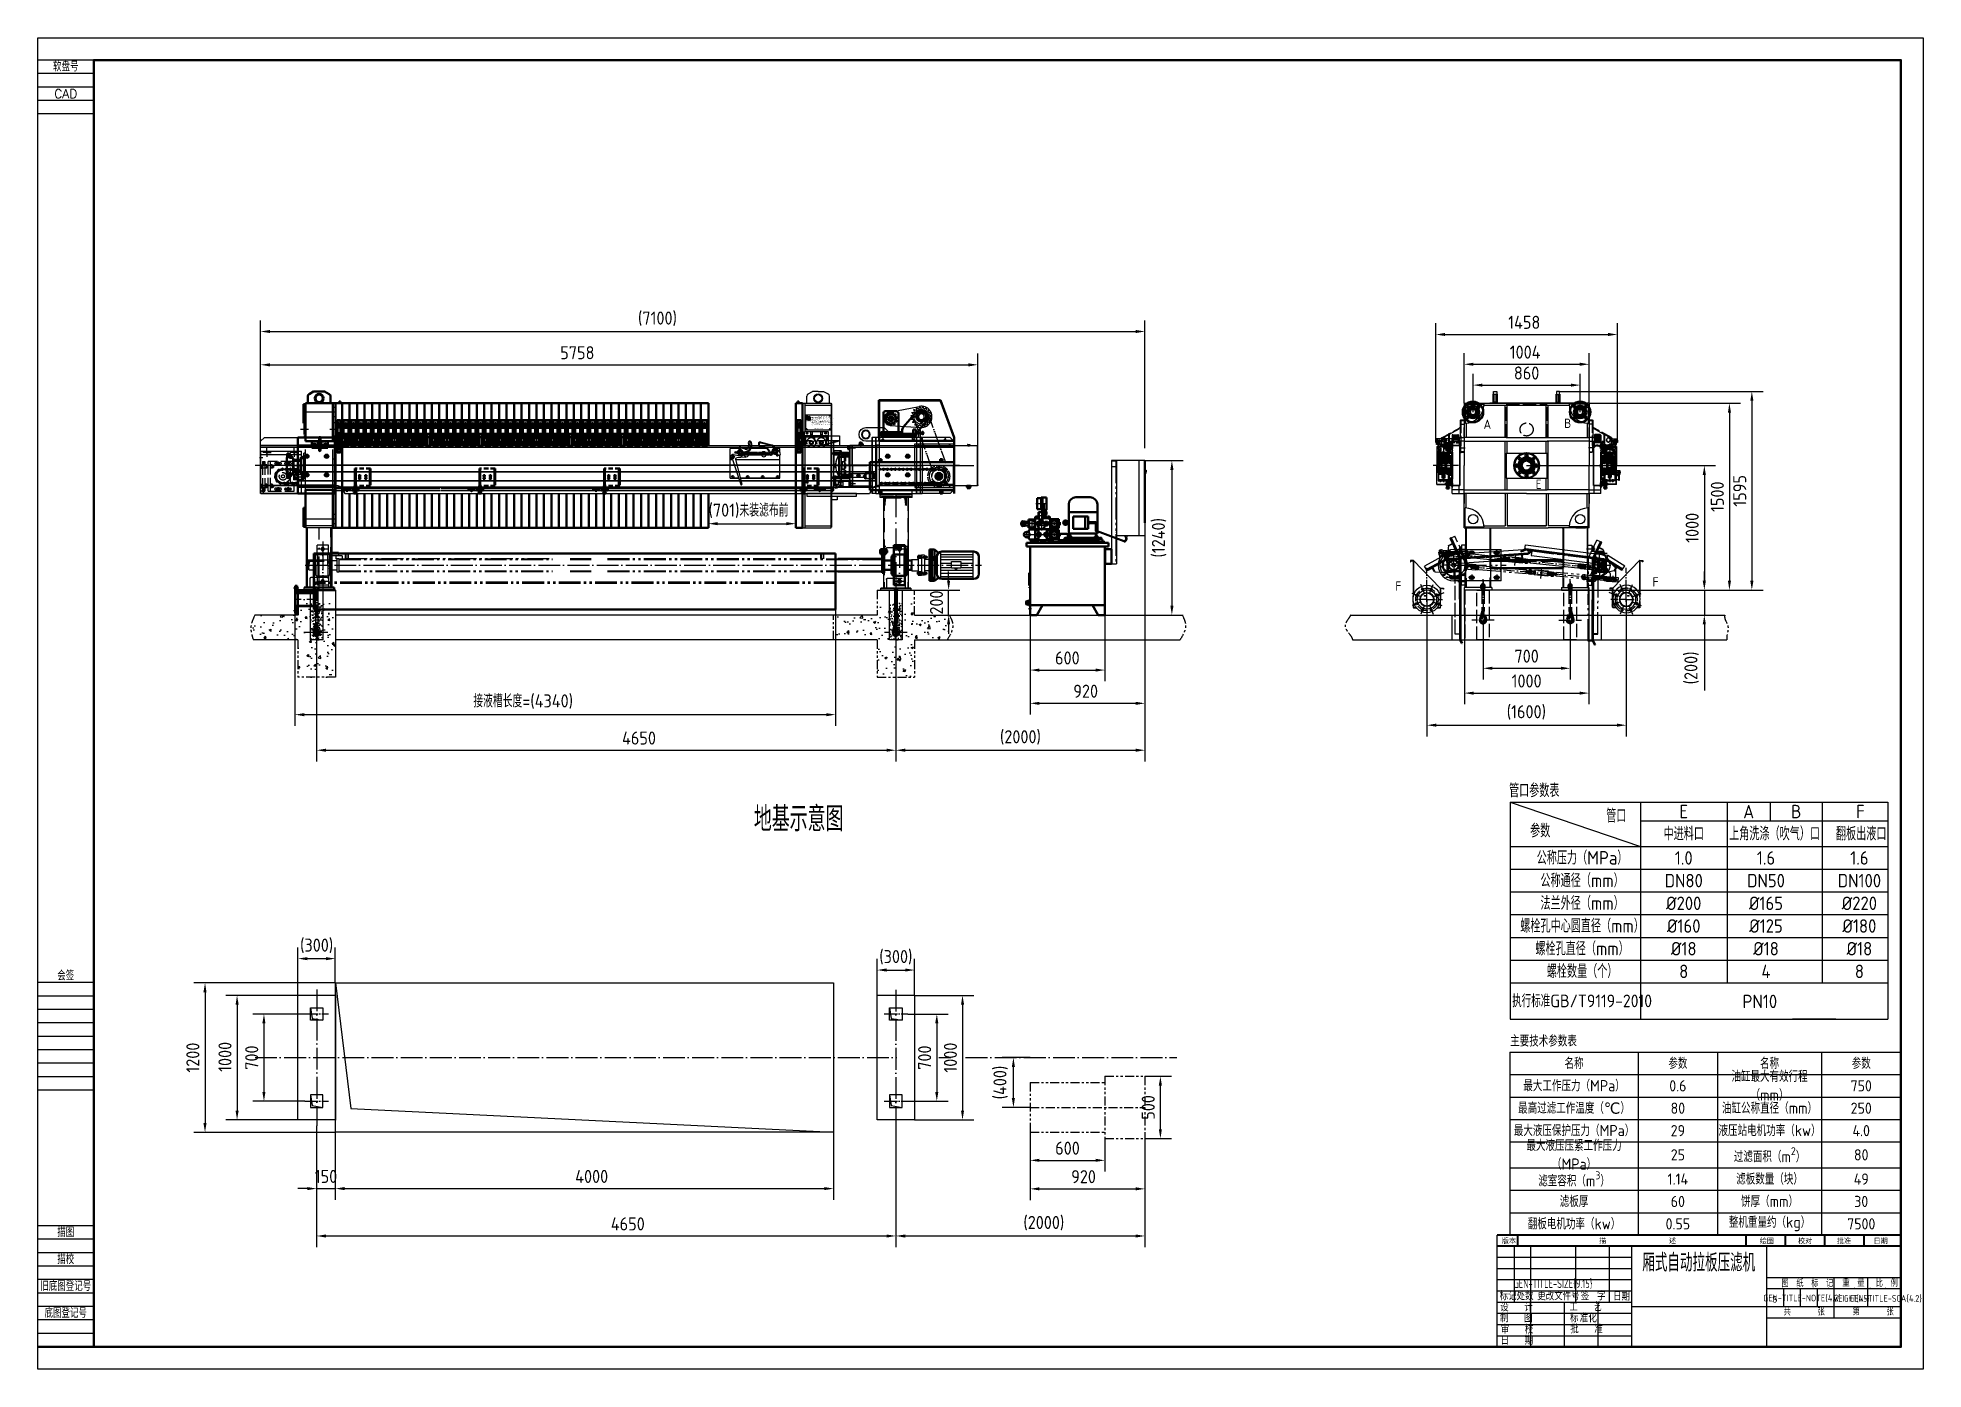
# Model space of a CAD drawing. Header units: millimetres. Extents: x -1204 to 13934, y -5982 to 4710.
import ezdxf
from ezdxf.enums import TextEntityAlignment as Align

# ---------------------------------------------------------------- set-up
doc = ezdxf.new("R2010")
doc.units = ezdxf.units.MM
doc.header["$LTSCALE"] = 18
for name, pattern in [('ACISOTGB', [9, 4, -1, 1, -1, 1, -1]), ('ACISOTGL', [3, 2, -1]), ('AM_ISO02W050', [7.5, 6, -1.5]), ('AM_ISO02W050x2', [3.75, 3, -0.75]), ('AM_ISO08W050', [13, 9.75, -1.5, 0.25, -1.5]), ('AM_ISO08W050x2', [7.625, 6, -0.75, 0.125, -0.75]), ('AM_ISO09W050', [8.5, 6, -0.75, 0.125, -0.75, 0.125, -0.75]), ('Amconstr', [9999, 9999, 0]), ('CENTER', [7, 4, -1, 1, -1]), ('CENTER2', [11.25, 7.5, -1.5, 0.75, -1.5]), ('DASHED', [0.75, 0.5, -0.25]), ('DIVIDE', [2, 1, -0.25, 0.125, -0.25, 0.125, -0.25]), ('GEN3', [6.25, 4.75, -1.5]), ('GEN3A', [3.1, 2.5, -0.6]), ('GEN4A', [16.25, 9.75, -1.5, 1, -1.5, 1, -1.5]), ('GEN7', [15, 10, -2.5, 0, -2.5]), ('GEN7A', [7.5, 5, -1.25, 0, -1.25]), ('HIDDEN', [9.525, 6.35, -3.175]), ('PHANTOM', [63.5, 31.75, -6.35, 6.35, -6.35, 6.35, -6.35]), ('YSYWPCG_CENTER', [0.7, 0.5, -0.1, 0, -0.1])]:
    doc.linetypes.add(name, pattern=pattern)
for name, color, linetype in [('0N', 7, 'Continuous'), ('1', 7, 'Continuous'), ('3', 6, 'GEN3'), ('3A', 6, 'GEN4A'), ('3AN', 6, 'GEN3A'), ('4', 1, 'CENTER'), ('4A', 3, 'GEN4A'), ('4N', 3, 'Continuous'), ('5', 3, 'Continuous'), ('6', 2, 'Continuous'), ('7', 4, 'GEN7'), ('7A', 4, 'GEN7A'), ('7AN', 4, 'GEN7A'), ('8', 1, 'Continuous'), ('9', 253, 'Continuous'), ('9N', 253, 'Continuous'), ('A', 1, 'Continuous'), ('CZ', 1, 'Continuous'), ('RAHM2', 1, 'Continuous'), ('RAHM3', 2, 'Continuous'), ('RAHM5', 7, 'Continuous'), ('TILE1', 5, 'Continuous'), ('XY_CENTER', 1, 'CENTER'), ('XY_DIVIDE', 5, 'DIVIDE'), ('XY_TEXT', 2, 'Continuous'), ('XY_THICK', 7, 'Continuous'), ('XY_THIN', 4, 'Continuous'), ('XZ', 3, 'Continuous'), ('YSYWPCG_CENTER', 4, 'YSYWPCG_CENTER')]:
    doc.layers.add(name, color=color, linetype=linetype)
for name, color, linetype, lineweight in [('AM_0', 7, 'Continuous', 50), ('AM_0N', 7, 'Continuous', 50), ('AM_11', 3, 'AM_ISO09W050', 25), ('AM_3', 6, 'AM_ISO02W050', 25), ('AM_3N', 6, 'AM_ISO02W050', 25), ('AM_4', 3, 'Continuous', 25), ('AM_4N', 3, 'Continuous', 25), ('AM_5', 3, 'Continuous', 25), ('AM_7', 4, 'AM_ISO08W050', 25), ('AM_7N', 4, 'AM_ISO08W050', 25), ('AM_8', 1, 'Continuous', 25), ('AM_8N', 1, 'Continuous', 25), ('AM_CL', 1, 'Amconstr', 25), ('SQUADRATURA', 1, 'Continuous', 40)]:
    doc.layers.add(name, color=color, linetype=linetype, lineweight=lineweight)
doc.layers.add('AM_INV', color=253, linetype='Continuous', lineweight=0, plot=False)
doc.styles.add('HZ', font='geniso', dxfattribs={"width": 0.7, "bigfont": 'hztxt'})
doc.styles.add('HZDX', font='romans.shx', dxfattribs={"width": 0.67, "bigfont": 'hzdx.shx'})
doc.styles.add('ROMANC', font='romanc', dxfattribs={"height": 4})
doc.styles.get("Standard").update_dxf_attribs({"font": 'ISOCP.SHX', "bigfont": 'GBCBIG.SHX'})
doc.styles.add('楷体', font='', dxfattribs={"width": 0.7})
doc.styles.get('楷体').set_extended_font_data('SimSun')
doc.dimstyles.new('AM_GB$0', dxfattribs={"dimtxt": 3.5, "dimasz": 2.5, "dimexe": 3, "dimexo": 0, "dimgap": 1.5, "dimtad": 1, "dimdsep": 46, "dimtxsty": 'Standard', "dimcen": 0, "dimclrd": 256, "dimclre": 256, "dimclrt": 2, "dimadec": 0, "dimazin": 2, "dimtp": 0.1, "dimtm": 0.1, "dimtfac": 0.71, "dimtmove": 0, "dimatfit": 3, "dimfxl": 1, "dimlwd": -1, "dimlwe": -1, "dimarcsym": 1})
pattern_1 = [(45, (23071.76977, 8599.65106), (-0.08838834765, 0.08838834765), [])]
pattern_2 = [(45, (23071.76979, 8599.65107), (-0.08838834765, 0.08838834765), [])]
pattern_3 = [(225, (29755.152, -3787.045), (-7.0710678, 7.0710678), []), (135, (29755.152, -3787.045), (7.0710678, 7.0710678), [])]
pattern_4 = [(0, (-1797.541, -299.9164), (0, 2.54), [])]

msp = doc.modelspace()

# ---------------------------------------------------------------- texts
at = {"layer": 'A', "color": 0, "style": 'HZ'}
for s, height, p in [('版本', 42.03, (10550.2, -4973.6)), ('描                 述', 42.032, (11330.4, -4973.4)), ('绘图', 42.03, (12621, -4974.5)), ('校对', 42.03, (12928.2, -4975)), ('批准', 42.03, (13240.8, -4975)), ('日期', 42.03, (13534.6, -4974.5))]:
    msp.add_text(s, height=height, dxfattribs=at).set_placement(p)
at = {"layer": 'AM_0', "attachment_point": 1}
for s, insert, char_height, width in [('A', (10403.5, 1644.1), 75, 390.488), ('B', (11050.1, 1651.9), 75, 390.488), ('E', (10822.1, 1162.7), 75, 390.488), ('F', (9694.8, 345.4), 75, 390.488), ('F', (11759.7, 378), 75, 390.488), ('{\\C2;管口参数表}', (10607.7, -1280), 108, 846.491), ('{\\C2;管口}', (11387.8, -1483.4), 108, 846.491), ('{\\C2;参数}', (10776.9, -1602.9), 108, 846.491), ('{\\C2;主要技术参数表}', (10616.8, -3300.2), 90, 705.409)]:
    msp.add_mtext(s, dxfattribs=dict(at, insert=insert, char_height=char_height, width=width))
at = {"layer": 'AM_4', "color": 2, "linetype": 'ByBlock', "attachment_point": 5}
for s, insert, char_height, width in [('E', (12010.5, -1503.2), 108, 691.351), ('A', (12531.7, -1503.2), 108, 343.876), ('B', (12913.7, -1503.2), 108, 412.862), ('F', (13429, -1503.2), 108, 343.876), ('中进料口', (12010.5, -1681.4), 108, 691.351), ('上角洗涤（吹气）口', (12739.9, -1681.4), 108, 760.338), ('翻板出液口', (13435.2, -1681.4), 108, 691.351), ('公称压力（MPa）', (11194.4, -1875.6), 108, 1152.786), ('1.0', (12010.5, -1875.6), 108, 691.351), ('1.6', (12670.9, -1875.6), 108, 1455.289), ('1.6', (13420.7, -1875.6), 108, 1455.289), ('公称通径（mm）', (11194.4, -2057.8), 108, 1152.786), ('DN80', (12010.5, -2057.8), 108, 691.351), ('DN50', (12670.9, -2057.8), 108, 1455.289), ('DN100', (13420.7, -2057.8), 108, 1455.289), ('法兰外径（mm）', (11194.4, -2240), 108, 1152.786), ('%%C200', (12010.5, -2240), 108, 691.351), ('%%C165', (12670.9, -2240), 108, 1455.289), ('%%C220', (13420.7, -2240), 108, 1455.289), ('螺栓孔中心圆直径（mm）', (11194.4, -2422.2), 108, 1152.786), ('%%C160', (12010.5, -2422.2), 108, 691.351), ('%%C125', (12670.9, -2422.2), 108, 1455.289), ('%%C180', (13420.7, -2422.2), 108, 1455.289), ('螺栓孔直径（mm）', (11194.4, -2604.4), 108, 1152.786), ('%%C18', (12010.5, -2604.4), 108, 691.351), ('%%C18', (12670.9, -2604.4), 108, 1455.289), ('%%C18', (13420.7, -2604.4), 108, 1455.289), ('螺栓数量（个）', (11194.4, -2786.6), 108, 1152.786), ('8', (12010.5, -2786.6), 108, 691.351), ('4', (12670.9, -2786.6), 108, 1455.289), ('8', (13420.7, -2786.6), 108, 1455.289), ('执行标准GB/T9119-2010', (11194.4, -3023.7), 102, 1152.786), ('PN10', (12621.3, -3028), 108, 691.351), ('名称', (11129.8, -3525.2), 90, 1027.648), ('参数', (11963.3, -3525.2), 90, 633.488), ('名称', (12699.3, -3525.2), 90, 832.531), ('参数', (13435.4, -3525.2), 90, 633.488), ('最大工作压力（MPa）', (11129.8, -3705.2), 90, 1027.648), ('0.6', (11963.3, -3705.2), 90, 633.488), ('油缸最大有效行程（mm）', (12699.3, -3705.2), 90, 832.531), ('750', (13435.4, -3705.2), 90, 633.488), ('最高过滤工作温度（℃）', (11129.8, -3885.2), 90, 1027.648), ('80', (11963.3, -3885.2), 90, 633.488), ('油缸公称直径（mm）', (12699.3, -3885.2), 90, 832.531), ('250', (13435.4, -3885.2), 90, 633.488), ('最大液压保护压力（MPa）', (11129.8, -4065.2), 90, 1027.648), ('29', (11963.3, -4065.2), 90, 633.488), ('液压站电机功率（kw）', (12699.3, -4065.2), 90, 832.531), ('4.0', (13435.4, -4065.2), 90, 633.488), ('最大液压压紧工作压力（MPa）', (11129.8, -4259.6), 90, 1027.648), ('25', (11963.3, -4259.6), 90, 633.488), ('\\A1;过滤面积（m{\\H0.7x;\\S2^ ;}）', (12699.3, -4259.6), 90, 832.531), ('80', (13435.4, -4259.6), 90, 633.488), ('\\A1;滤室容积（m{\\H0.7x;\\S3^ ;}）', (11129.8, -4454), 90, 1027.648), ('1.14', (11963.3, -4454), 90, 633.488), ('滤板数量（块）', (12699.3, -4454), 90, 832.531), ('49', (13435.4, -4454), 90, 633.488), ('滤板厚', (11129.8, -4634), 90, 1027.648), ('60', (11963.3, -4634), 90, 633.488), ('饼厚（mm）', (12699.3, -4634), 90, 832.531), ('30', (13435.4, -4634), 90, 633.488), ('翻板电机功率（kw）', (11129.8, -4814), 90, 1027.648), ('0.55', (11963.3, -4814), 90, 633.488), ('整机重量约（kg）', (12699.3, -4814), 90, 832.531), ('7500', (13435.4, -4814), 90, 633.488)]:
    msp.add_mtext(s, dxfattribs=dict(at, insert=insert, char_height=char_height, width=width))
at = {"layer": 'AM_5', "color": 2, "insert": (4904.8, -1562.6), "char_height": 200, "attachment_point": 5}
msp.add_mtext('地基示意图', dxfattribs=at)
at = {"layer": 'RAHM2', "style": 'HZ', "width": 0.8}
for s, height, p in [('图  纸  标  记', 54, (12794.7, -5319.3)), ('重  量', 54, (13283.9, -5317.4)), ('比  例', 54, (13551.8, -5318.3)), ('标记', 63, (10532.2, -5426.3)), ('设    计', 63, (10536.9, -5516.5)), ('处数', 63, (10668.2, -5426.3)), (' 更改文件号', 63, (10803.3, -5426.3)), ('工    艺', 63, (11092.6, -5514.2)), ('签  字', 63, (11184, -5426.3)), ('日期', 63, (11442.8, -5428.7)), ('S', 54, (12721.4, -5446.2)), ('制    图', 63, (10535.7, -5603.2)), ('标', 63, (11097.3, -5603.2)), ('准', 63, (11175.1, -5603.2)), ('化', 63, (11245.1, -5604.5)), ('共       张', 54, (12811.9, -5549)), ('第       张', 54, (13366.1, -5547.6)), ('审    校', 63, (10541.6, -5694.6)), ('日    期', 63, (10540.4, -5783.6)), ('批    准', 63, (11099.6, -5692.3))]:
    msp.add_text(s, height=height, dxfattribs=at).set_placement(p)
at = {"layer": 'RAHM2', "style": 'HZ', "width": 0.8, "flags": 1}
msp.add_attdef('GEN-TITLE-NOTE{4.2}', text='', height=54, dxfattribs=at).set_placement((12961.1, -5436.3), align=Align.CENTER)
at = {"layer": 'RAHM2', "style": 'HZ'}
for tag, text, width, p in [('WEIGHT{4.5}', '', 0.65, (13357.9, -5439.5)), ('GEN-TITLE-SCA{4.2}', '-', 0.8, (13631.8, -5439.5))]:
    msp.add_attdef(tag, text=text, height=54, dxfattribs=dict(at, width=width)).set_placement(p, align=Align.CENTER)
at = {"layer": 'RAHM5', "style": 'HZ', "width": 0.7}
msp.add_attdef('厢式自动拉板压滤机', text='', height=144, dxfattribs=at).set_placement((12131.2, -5116.9), align=Align.MIDDLE)
at = {"layer": 'RAHM5', "style": 'HZ', "width": 0.7, "flags": 1}
msp.add_attdef('GEN-TITLE-SIZE{9.15}', text='A', height=72, dxfattribs=at).set_placement((10961.6, -5292.4), align=Align.MIDDLE)

# ---------------------------------------------------------------- blocks, each defined once
blk = doc.blocks.new('A$C325C7835')
for p, q in [((0, 0), (0, 28)), ((0, 28), (5, 28)), ((0, 0), (0, -28)), ((5, 0), (5, 28)), ((5, 22), (48, 22)), ((5, 0), (5, -28)), ((48, 22), (48, -22)), ((48, 22), (49, 22)), ((49, 0), (49, 22)), ((49, 20), (88, 20)), ((49, 0), (49, -22)), ((88, -20), (88, 20)), ((88, 20), (89, 19)), ((89, 0), (89, 19)), ((89, 17), (92, 17)), ((89, 0), (89, -19)), ((92, 3), (92, 18)), ((92, 3), (105, 3)), ((104, 18), (104, 3)), ((105, 17), (104, 18)), ((105, 0), (105, 17)), ((105, 0), (105, -17)), ((0, -28), (5, -28)), ((5, -22), (48, -22)), ((49, -22), (48, -22)), ((49, -20), (88, -20)), ((88, -20), (89, -19)), ((89, -17), (92, -17)), ((92, -3), (92, -18)), ((92, -3), (105, -3)), ((104, -3), (104, -18)), ((105, -17), (104, -18))]:
    blk.add_line(p, q)
at = {"layer": 'AM_0'}
for p, q in [((104, 18), (92, 18)), ((104, -18), (92, -18))]:
    blk.add_line(p, q, dxfattribs=at)
blk.add_arc((92, 0), 3, 90, 270, dxfattribs=at)
at = {"layer": 'AM_4'}
for p, q in [((105, 17), (92, 17)), ((105, -17), (92, -17))]:
    blk.add_line(p, q, dxfattribs=at)
at = {"layer": 'AM_7'}
for p, q in [((-7, 0), (13, 0)), ((23, 0), (56, 0)), ((68, 0), (107, 0))]:
    blk.add_line(p, q, dxfattribs=at)
blk = doc.blocks.new('A$C0D1C0173')
at = {"layer": 'AM_8'}
h = blk.add_hatch(dxfattribs=at)
h.set_pattern_fill('ANSI31', color=256, scale=0.5, style=0)
h.set_pattern_definition([(45, (-308.8982, -204.0866), (-1.122532, 1.122532), [])])
h.paths.add_polyline_path([(0, 0.5), (6, 0.5), (6, 4.5), (5.5, 5), (0.5, 5), (0, 4.5)])
h.paths.add_polyline_path([(6, -40.5), (0, -40.5), (0, -44.5), (0.5, -45), (5.5, -45), (6, -44.5)])
for p, q in [((0.5, 5), (0, 4.5)), ((0, 0), (0, 4.5)), ((0, 0.5), (6, 0.5)), ((0.5, 5), (5.5, 5)), ((5.5, 5), (6, 4.5)), ((6, 4.5), (6, 0)), ((0, -40), (0, -44.5)), ((0, -40.5), (6, -40.5)), ((0, -44.5), (0.5, -45)), ((0.5, -45), (5.5, -45)), ((6, -44.5), (5.5, -45)), ((6, -44.5), (6, -40))]:
    blk.add_line(p, q)
blk = doc.blocks.new('A$C13886D6E')
at = {"layer": 'AM_8'}
h = blk.add_hatch(dxfattribs=at)
h.set_pattern_fill('ANSI31', color=256, style=0)
h.set_pattern_definition([(45, (-1282.9876, -289.7524), (-2.245064, 2.245064), [])])
h.paths.add_polyline_path([(0, 10), (0, 0), (5, 0), (5, 10)])
h.paths.add_polyline_path([(5, -40), (0, -40), (0, -50), (5, -50)])
at = {"layer": 'AM_0'}
for p, q in [((5, 0), (0, 0)), ((5, -40), (0, -40))]:
    blk.add_line(p, q, dxfattribs=at)
at = {"layer": 'AM_0N'}
for p, q in [((0, 10), (0, 0)), ((5, 10), (0, 10)), ((5, 0), (5, 10)), ((0, -40), (0, -50)), ((0, -50), (5, -50)), ((5, -50), (5, -40))]:
    blk.add_line(p, q, dxfattribs=at)
blk = doc.blocks.new('A$C45664BA7')
at = {"layer": 'AM_8'}
h = blk.add_hatch(dxfattribs=at)
h.set_pattern_fill('ANSI31', color=256, angle=90, style=0)
h.set_pattern_definition([(135, (-1650.0154, -287.7524), (-2.245064, -2.245064), [])])
h.paths.add_polyline_path([(0, 0), (8, 0), (8, 11.2), (7.2, 12), (0, 12)])
h.paths.add_polyline_path([(8, -36), (0, -36), (0, -48), (7.2, -48), (8, -47.2)])
at = {"layer": 'AM_0'}
for p, q in [((0, 0), (8, 0)), ((0, -36), (8, -36))]:
    blk.add_line(p, q, dxfattribs=at)
at = {"layer": 'AM_0N'}
for p, q in [((0, 0), (0, 12)), ((0, 12), (7.2, 12)), ((7.2, 12), (8, 11.2)), ((8, 11.2), (8, 0)), ((0, -48), (0, -36)), ((0, -48), (7.2, -48)), ((7.2, -48), (8, -47.2)), ((8, -36), (8, -47.2))]:
    blk.add_line(p, q, dxfattribs=at)
blk = doc.blocks.new('A$C39911F14')
at = {"layer": 'AM_0N'}
for p, q in [((-2, 3), (-16, 3)), ((-16, -3), (-16, 3)), ((-16, -2), (-16, 2)), ((5, 5), (0, 5)), ((0, 5), (0, 3)), ((0, 3), (0, -3)), ((6, 4), (6, -4)), ((-2, -3), (-16, -3)), ((0, -3), (0, -5)), ((5, -5), (0, -5))]:
    blk.add_line(p, q, dxfattribs=at)
for centre, start, end in [((5, 4), 0, 90), ((5, -4), 270, 0)]:
    blk.add_arc(centre, 0.6, start, end, dxfattribs=at)
at = {"layer": 'AM_3N', "linetype": 'AM_ISO02W050x2'}
for p, q in [((3, 2), (2, 0)), ((3, -2), (2, 0)), ((6, 2), (3, 2)), ((6, 0), (3, 0)), ((6, -2), (3, -2))]:
    blk.add_line(p, q, dxfattribs=at)
for centre in [(7, 1), (7, -1)]:
    blk.add_arc(centre, 4.33, 163.2258, 196.7742, dxfattribs=at)
at = {"layer": 'AM_4N'}
for p, q in [((-10, 2), (-2, 2)), ((-10, -2), (-2, -2))]:
    blk.add_line(p, q, dxfattribs=at)
at = {"layer": 'AM_7N', "linetype": 'AM_ISO08W050x2'}
blk.add_line((-17, 0), (9, 0), dxfattribs=at)
blk = doc.blocks.new('A$C44D9050F')
at = {"layer": 'AM_8'}
h = blk.add_hatch(dxfattribs=at)
h.set_pattern_fill('ANSI31', color=256, angle=-90, style=0)
h.set_pattern_definition([(315, (-430.049, 380.053), (2.245064, 2.245064), [])])
h.paths.add_polyline_path([(-5, -36), (-5, -40), (0, -40), (0, -46), (8, -46), (8, -43), (16, -43), (16, 0), (13, 0), (13, -36)])
h.paths.add_polyline_path([(8, -55), (8, -52), (0, -52), (0, -58), (16, -58), (16, -55)])
h.paths.add_polyline_path([(16, 43), (8, 43), (8, 46), (0, 46), (0, 40), (-5, 40), (-5, 37), (13, 37), (13, 0), (16, 0)])
h.paths.add_polyline_path([(8, 55), (16, 55), (16, 58), (0, 58), (0, 52), (8, 52)])
at = {"layer": 'AM_0'}
for p, q in [((-5, 18), (-5, 40)), ((-5, 40), (0, 40)), ((13, 37), (-5, 37)), ((16, 58), (0, 58)), ((0, 58), (0, 40)), ((0, 52), (8, 52)), ((0, 46), (8, 46)), ((8, 55), (8, 49)), ((8, 55), (16, 55)), ((8, 43), (8, 49)), ((8, 43), (16, 43)), ((13, 0), (13, 37)), ((13, 0), (13, -36)), ((16, 0), (16, 58)), ((16, 0), (16, -58)), ((-5, -18), (-5, -40)), ((13, -36), (-5, -36)), ((-5, -40), (0, -40)), ((0, -58), (0, -40)), ((0, -46), (8, -46)), ((0, -52), (8, -52)), ((16, -58), (0, -58)), ((8, -43), (16, -43)), ((8, -43), (8, -49)), ((8, -55), (8, -49)), ((8, -55), (16, -55))]:
    blk.add_line(p, q, dxfattribs=at)
at = {"layer": 'AM_7'}
blk.add_line((22, 0), (-11, 0), dxfattribs=at)
at = {"layer": 'AM_7', "linetype": 'AM_ISO08W050x2'}
for p, q in [((21, 49), (-8, 49)), ((21, -49), (-8, -49))]:
    blk.add_line(p, q, dxfattribs=at)
blk = doc.blocks.new('A$C07F940FB')
at = {"layer": 'AM_0'}
blk.add_line((5, 0), (5, 0), dxfattribs=at)
at = {"layer": 'AM_0N'}
for p, q in [((0, 15), (0, 5)), ((3, 15), (0, 15)), ((3, 0), (3, 15)), ((7, 12), (3, 12)), ((3, 1), (3, 12)), ((3, 1), (7, 2)), ((5, 0), (7, 1)), ((16, 14), (7, 14)), ((7, 14), (7, 8)), ((7, 2), (7, 12)), ((7, 8), (7, 0)), ((7, 0), (7, 8)), ((14, 7), (7, 7)), ((7, 0), (7, 1)), ((16, 14), (17, 13)), ((14, -7), (10, -7)), ((14, -14), (10, -14))]:
    blk.add_line(p, q, dxfattribs=at)
blk.add_arc((11, 10), 6.12, 25.1643, 25.5531, dxfattribs=at)
blk = doc.blocks.new('A$C598B5F0D')
at = {"layer": 'AM_0N'}
for p, q in [((6, 82), (6, 88)), ((6, 76), (6, 82)), ((10, 82), (6, 82)), ((10, 76), (6, 76)), ((6, 71), (6, 76)), ((6, 69), (6, 71)), ((6, 28), (6, 29)), ((6, 28), (6, 22)), ((6, 16), (6, 22)), ((10, 22), (6, 22)), ((10, 16), (6, 16)), ((6, 16), (6, 11)), ((7, 89), (23, 89)), ((7, 69), (23, 69)), ((7, 29), (23, 29)), ((23, 9), (7, 9)), ((24, 82), (20, 82)), ((24, 76), (20, 76)), ((24, 22), (20, 22)), ((24, 16), (20, 16)), ((24, 88), (24, 82)), ((24, 76), (24, 82)), ((24, 76), (24, 71)), ((24, 69), (24, 71)), ((24, 28), (24, 29)), ((24, 28), (24, 22)), ((24, 16), (24, 22)), ((24, 16), (24, 11))]:
    blk.add_line(p, q, dxfattribs=at)
for centre, radius, start, end in [((7, 88), 1.1, 90, 180), ((7, 71), 1.1, 180, 270), ((7, 28), 1.1, 90, 180), ((7, 11), 1.1, 180, 270), ((15, 79), 6, 150, 210), ((15, 19), 6, 150, 210), ((15, 79), 6, 30, 150), ((15, 79), 6, 210, 330), ((15, 19), 6, 30, 150), ((15, 19), 6, 210, 330), ((15, 79), 6, 330, 30), ((15, 19), 6, 330, 30), ((23, 88), 1.1, 0, 90), ((23, 71), 1.1, 270, 0), ((23, 28), 1.1, 0, 90), ((23, 11), 1.1, 270, 0)]:
    blk.add_arc(centre, radius, start, end, dxfattribs=at)
at = {"layer": 'AM_7N', "linetype": 'AM_ISO08W050x2'}
for p, q in [((0, 79), (30, 79)), ((0, 19), (30, 19)), ((15, 0), (15, 94))]:
    blk.add_line(p, q, dxfattribs=at)
at = {"layer": 'AM_8N'}
for p, q in [((11, 84), (6, 88)), ((8, 82), (6, 85)), ((13, 69), (6, 76)), ((10, 69), (6, 73)), ((10, 23), (6, 27)), ((7, 22), (6, 23)), ((13, 9), (6, 16)), ((9, 9), (6, 12)), ((12, 25), (8, 29)), ((13, 85), (9, 89)), ((16, 9), (9, 16)), ((15, 25), (11, 29)), ((17, 85), (13, 89)), ((17, 69), (13, 74)), ((22, 22), (15, 29)), ((20, 9), (16, 13)), ((24, 82), (17, 89)), ((21, 69), (17, 74)), ((24, 70), (19, 75)), ((24, 24), (19, 29)), ((24, 10), (19, 15)), ((24, 86), (20, 89)), ((24, 13), (21, 16)), ((24, 74), (22, 76)), ((24, 28), (23, 29))]:
    blk.add_line(p, q, dxfattribs=at)
blk = doc.blocks.new('A$C424459D9')
at = {"layer": 'AM_8'}
h = blk.add_hatch(dxfattribs=at)
h.set_pattern_fill('ANSI31', color=256, scale=2, angle=180, style=0)
h.set_pattern_definition([(225, (380.2933, 471.761), (4.49013, -4.49013), [])])
h.paths.add_polyline_path([(49, 60), (28, 60), (28, 63), (25, 63), (25, 77), (21, 77), (21, 71), (17, 71), (16, 77), (13, 77), (13, 44), (15, 42), (31, 42, -0.414214), (41, 32), (41, 16), (49, 16)])
h.paths.add_polyline_path([(64, 51), (65, 53), (68, 53), (69, 54), (76, 54), (76, 54), (76, 59), (75, 60), (49, 60), (49, 16), (57, 16), (57, 32, -0.414214), (67, 42), (74, 42), (76, 44), (76, 47), (76, 48), (69, 48), (68, 48), (65, 48)])
h.paths.add_polyline_path([(49, 183), (41, 183), (41, 168, -0.414214), (31, 158), (15, 158), (13, 156), (13, 122), (16, 122), (17, 129), (21, 129), (21, 122), (25, 122), (25, 136), (28, 136), (28, 140), (49, 140)])
h.paths.add_polyline_path([(49, 140), (75, 140), (76, 141), (76, 145), (76, 146), (69, 146), (68, 146), (65, 146), (64, 149), (65, 151), (68, 151), (69, 152), (76, 152), (76, 152), (76, 156), (74, 158), (67, 158, -0.414214), (57, 168), (57, 183), (49, 183)])
h = blk.add_hatch(dxfattribs=at)
h.set_pattern_fill('ANSI37', color=256, scale=0.5, style=0)
h.set_pattern_definition([(45, (-883.539, -170.2524), (-1.122532, 1.122532), []), (135, (-883.539, -170.2524), (-1.122532, -1.122532), [])])
h.paths.add_polyline_path([(21, 129), (17, 129), (16, 122), (16, 122), (21, 122), (21, 122)])
h.paths.add_polyline_path([(21, 77), (21, 77), (16, 77), (16, 77), (17, 71), (21, 71)])
for p, q in [((13, 122), (25, 122)), ((13, 77), (28, 77)), ((25, 122), (25, 136)), ((25, 77), (25, 63)), ((28, 122), (28, 140)), ((28, 77), (28, 60))]:
    blk.add_line(p, q)
at = {"ltscale": 3}
for p, q in [((21, 129), (17, 129)), ((21, 71), (17, 71)), ((75, 140), (28, 140)), ((75, 60), (28, 60))]:
    blk.add_line(p, q, dxfattribs=at)
at = {"layer": 'AM_0'}
for p, q in [((15, 158), (13, 156)), ((13, 122), (13, 156)), ((31, 158), (15, 158)), ((41, 183), (41, 168)), ((41, 183), (57, 183)), ((44, 199), (54, 199)), ((57, 183), (57, 168)), ((74, 158), (67, 158)), ((69, 146), (69, 152)), ((74, 158), (76, 156)), ((76, 140), (76, 156)), ((76, 151), (76, 152)), ((13, 122), (16, 122)), ((13, 77), (13, 44)), ((13, 77), (16, 77)), ((15, 42), (13, 44)), ((31, 42), (15, 42)), ((16, 122), (17, 129)), ((16, 122), (16, 122)), ((16, 77), (17, 71)), ((16, 77), (16, 77)), ((21, 129), (21, 122)), ((21, 122), (25, 122)), ((21, 122), (21, 122)), ((21, 71), (21, 77)), ((21, 77), (25, 77)), ((21, 77), (21, 77)), ((28, 136), (25, 136)), ((28, 63), (25, 63)), ((41, 16), (41, 32)), ((41, 16), (57, 16)), ((44, 0), (54, 0)), ((57, 16), (57, 32)), ((64, 149), (65, 151)), ((64, 149), (65, 146)), ((64, 51), (65, 53)), ((64, 51), (65, 48)), ((76, 151), (65, 151)), ((65, 146), (65, 151)), ((76, 146), (65, 146)), ((76, 53), (65, 53)), ((65, 53), (65, 48)), ((76, 48), (65, 48)), ((74, 42), (67, 42)), ((69, 54), (69, 48)), ((74, 42), (76, 44)), ((75, 140), (76, 141)), ((75, 60), (76, 59)), ((76, 151), (76, 146)), ((76, 146), (76, 145)), ((76, 60), (76, 44)), ((76, 53), (76, 54)), ((76, 48), (76, 53)), ((76, 48), (76, 47))]:
    blk.add_line(p, q, dxfattribs=at)
for centre, radius, start, end in [((31, 168), 10, 270, 0), ((67, 186), 26, 150.554, 186.3337), ((31, 186), 26, 353.6663, 29.446), ((67, 168), 10, 180, 270), ((31, 32), 10, 0, 90), ((67, 13), 26, 173.6663, 209.446), ((31, 13), 26, 330.554, 6.3337), ((67, 32), 10, 90, 180)]:
    blk.add_arc(centre, radius, start, end, dxfattribs=at)
at = {"layer": 'AM_4'}
for p, q in [((69, 152), (68, 151)), ((76, 152), (69, 152)), ((69, 146), (68, 146)), ((69, 54), (68, 53)), ((69, 48), (68, 48)), ((76, 146), (69, 146)), ((76, 54), (69, 54)), ((76, 48), (69, 48))]:
    blk.add_line(p, q, dxfattribs=at)
at = {"layer": 'AM_7', "linetype": 'AM_ISO08W050x2'}
for p, q in [((60, 198), (37, 198)), ((60, 1), (37, 1)), ((61, 149), (79, 149)), ((62, 51), (78, 51))]:
    blk.add_line(p, q, dxfattribs=at)
at = {"layer": 'AM_7', "ltscale": 3}
blk.add_line((82, 100), (0, 100), dxfattribs=at)
blk = doc.blocks.new('A$C254F513D')
at = {"layer": 'AM_8', "linetype": 'AM_ISO09W050'}
h = blk.add_hatch(dxfattribs=at)
h.set_pattern_fill('ANSI31', color=6, scale=2, angle=90, style=0)
h.set_pattern_definition([(45, (985.737, -377.811), (4.490128, -4.490128), [])])
h.paths.add_polyline_path([(99, 178), (99, 199, 0.414214), (95, 203), (119, 203), (119, 156), (114, 156), (114, 151), (113, 150), (89, 150), (89, 168, -0.414214), (94, 173, 0.414214)])
h.paths.add_polyline_path([(99, 78, 0.414214), (94, 83, -0.414214), (89, 88), (89, 105), (113, 105), (114, 104), (114, 100), (114, 100), (119, 100), (119, 53), (95, 53, 0.414214), (99, 57)])
at = {"layer": 'AM_0', "color": 6, "linetype": 'AM_ISO09W050'}
for p, q in [((70, 154), (70, 105)), ((89, 150), (89, 168)), ((91, 207), (91, 251)), ((94, 173), (94, 173)), ((119, 203), (95, 203)), ((119, 256), (96, 256)), ((99, 178), (99, 199)), ((114, 151), (113, 150)), ((114, 151), (114, 156)), ((119, 156), (114, 156)), ((119, 128), (119, 256)), ((26, 148), (26, 146)), ((26, 108), (26, 110)), ((113, 150), (89, 150)), ((89, 105), (89, 88)), ((113, 105), (89, 105)), ((91, 49), (91, 5)), ((94, 83), (94, 83)), ((119, 53), (95, 53)), ((99, 78), (99, 57)), ((114, 104), (113, 105)), ((114, 104), (114, 100)), ((119, 100), (114, 100)), ((119, 128), (119, 0)), ((119, 0), (96, 0))]:
    blk.add_line(p, q, dxfattribs=at)
for centre in [(104, 235), (104, 20)]:
    blk.add_circle(centre, 5.05, dxfattribs=at)
for centre, radius, start, end in [((94, 168), 5, 90, 180), ((96, 251), 5, 90, 180), ((95, 207), 4, 180, 270), ((94, 178), 5, 270, 0), ((95, 199), 4, 0, 90), ((94, 88), 5, 180, 270), ((95, 49), 4, 90, 180), ((96, 5), 5, 180, 270), ((94, 78), 5, 0, 90), ((95, 57), 4, 270, 0)]:
    blk.add_arc(centre, radius, start, end, dxfattribs=at)
at = {"layer": 'AM_4', "color": 6, "linetype": 'AM_ISO09W050'}
for centre, start, end in [((104, 235), 10, 280), ((104, 20), 80, 350)]:
    blk.add_arc(centre, 6, start, end, dxfattribs=at)
at = {"layer": 'AM_7', "color": 6, "linetype": 'AM_ISO09W050', "ltscale": 2}
for p, q in [((49, 233), (49, 203)), ((49, 23), (49, 53))]:
    blk.add_line(p, q, dxfattribs=at)
at = {"layer": 'AM_7', "color": 6, "linetype": 'AM_ISO09W050'}
for p, q in [((116, 235), (93, 235)), ((104, 224), (104, 247)), ((127, 128), (81, 128)), ((116, 20), (93, 20)), ((104, 32), (104, 9))]:
    blk.add_line(p, q, dxfattribs=at)
at = {"color": 6, "linetype": 'AM_ISO09W050', "xscale": -1}
for name, p in [('A$C325C7835', (119, 128)), ('A$C424459D9', (98, 28)), ('A$C598B5F0D', (53, 79)), ('A$C598B5F0D', (77, 79))]:
    blk.add_blockref(name, p, dxfattribs=at)
at = {"layer": 'AM_0', "color": 6, "linetype": 'AM_ISO09W050', "xscale": -1}
for name, p in [('A$C44D9050F', (22, 128)), ('A$C39911F14', (13, 177)), ('A$C0D1C0173', (52, 148))]:
    blk.add_blockref(name, p, dxfattribs=at)
at = {"layer": 'AM_0', "color": 6, "linetype": 'AM_ISO09W050', "rotation": 180}
blk.add_blockref('A$C39911F14', (13, 79), dxfattribs=at)
at = {"layer": 'AM_8', "color": 6, "linetype": 'AM_ISO09W050', "xscale": -1}
for name, p in [('A$C45664BA7', (22, 146)), ('A$C13886D6E', (27, 148)), ('A$C07F940FB', (99, 173))]:
    blk.add_blockref(name, p, dxfattribs=at)
at = {"layer": 'AM_8', "color": 6, "linetype": 'AM_ISO09W050', "rotation": 180}
blk.add_blockref('A$C07F940FB', (99, 83), dxfattribs=at)
blk = doc.blocks.new('A$C7ABE0875')
at = {"layer": 'AM_0'}
for p, q in [((2, 660), (2, 1000)), ((62, 1000), (2, 1000)), ((62, 1000), (62, 660)), ((10, 861), (10, 720)), ((13, 864), (52, 864)), ((13, 858), (13, 721)), ((16, 861), (49, 861)), ((16, 804), (49, 804)), ((52, 858), (52, 721)), ((55, 861), (55, 720)), ((3, 719), (23, 722)), ((3, 689), (3, 719)), ((3, 689), (23, 687)), ((10, 689), (10, 659)), ((55, 659), (10, 659)), ((13, 754), (52, 754)), ((13, 688), (13, 659)), ((15, 721), (15, 754)), ((15, 662), (15, 688)), ((20, 754), (20, 722)), ((20, 687), (20, 659)), ((23, 754), (23, 659)), ((23, 729), (42, 729)), ((42, 754), (42, 659)), ((61, 719), (42, 722)), ((61, 689), (42, 687)), ((45, 754), (45, 722)), ((45, 687), (45, 659)), ((50, 721), (50, 754)), ((50, 662), (50, 688)), ((52, 688), (52, 659)), ((55, 689), (55, 659)), ((61, 689), (61, 719)), ((2, 0), (2, 275)), ((62, 275), (62, 0)), ((62, 0), (2, 0))]:
    blk.add_line(p, q, dxfattribs=at)
for radius in [12, 8.25]:
    blk.add_circle((32, 829), radius, dxfattribs=at)
for centre, start, end in [((13, 861), 90, 180), ((16, 858), 90, 180), ((16, 801), 90, 180), ((49, 858), 0, 90), ((49, 801), 0, 90), ((52, 861), 0, 90), ((18, 662), 180, 270), ((47, 662), 270, 0)]:
    blk.add_arc(centre, 3, start, end, dxfattribs=at)
for p in [(13, 864), (20, 829)]:
    blk.add_point(p, dxfattribs=at)
blk = doc.blocks.new('A$C1559262B')
for p, q in [((45, 555), (29, 555)), ((29, 555), (29, 495)), ((29, 536), (29, 524)), ((45, 555), (45, 495)), ((95, 15), (350, 15))]:
    blk.add_line(p, q)
at = {"layer": 'AM_0'}
for points in [[(29, 495), (29, 505), (19, 495)], [(45, 495), (55, 495), (45, 505)], [(70, 495), (70, 500), (65, 495)], [(190, 495), (195, 495), (190, 500)], [(95, 45), (85, 45), (95, 35)], [(350, 45), (350, 35), (360, 45)]]:
    blk.add_solid(points, dxfattribs=at)
at = {"layer": 'AM_3', "ltscale": 0.5}
for p, q in [((29, 538), (45, 538)), ((29, 538), (31, 536)), ((29, 522), (31, 524)), ((29, 522), (45, 522)), ((31, 536), (45, 536)), ((31, 524), (31, 536)), ((31, 524), (45, 524)), ((95, 465), (60, 465)), ((30, 431), (14, 431)), ((30, 109), (14, 109)), ((95, 75), (60, 75)), ((385, 103), (360, 103))]:
    blk.add_line(p, q, dxfattribs=at)
at = {"layer": 'AM_3'}
for p, q in [((95, 35), (146, 35)), ((146, 35), (164, 35)), ((164, 35), (291, 35)), ((291, 35), (309, 35)), ((309, 35), (350, 35))]:
    blk.add_line(p, q, dxfattribs=at)
at = {"layer": 'AM_7'}
for p, q in [((26, 530), (48, 530)), ((399, 270), (0, 270))]:
    blk.add_line(p, q, dxfattribs=at)
at = {"layer": 'XY_THICK'}
for p, q in [((14, 495), (14, 45)), ((14, 495), (360, 495)), ((30, 495), (30, 45)), ((60, 495), (60, 45)), ((70, 500), (190, 500)), ((70, 500), (70, 495)), ((95, 495), (95, 465)), ((95, 465), (360, 465)), ((190, 500), (190, 495)), ((256, 495), (360, 495)), ((280, 535), (320, 575)), ((280, 495), (280, 535)), ((280, 535), (280, 495)), ((280, 495), (360, 495)), ((466, 575), (320, 575)), ((359, 495), (385, 495)), ((360, 495), (360, 45)), ((360, 495), (360, 465)), ((360, 465), (466, 465)), ((385, 465), (385, 495)), ((385, 465), (385, 435)), ((360, 430), (60, 430)), ((385, 437), (360, 437)), ((385, 435), (385, 45)), ((385, 45), (14, 45)), ((360, 110), (60, 110)), ((95, 75), (360, 75)), ((95, 45), (95, 75)), ((95, 15), (95, 45)), ((350, 15), (350, 45))]:
    blk.add_line(p, q, dxfattribs=at)
for radius in [35, 30]:
    blk.add_circle((466, 520), radius, dxfattribs=at)
blk.add_arc((466, 520), 55, 270, 90, dxfattribs=at)
blk = doc.blocks.new('A$C25BF1E8C')
for p, q in [((27, 764), (27, 30)), ((227, 764), (227, 30)), ((247, 30), (7, 30)), ((7, 30), (247, 30)), ((7, 30), (7, 14)), ((7, 14), (247, 14)), ((247, 14), (247, 30))]:
    blk.add_line(p, q)
at = {"color": 6, "linetype": 'HIDDEN'}
for p, q in [((32, 764), (32, 30)), ((41, 695), (41, 763)), ((221, 763), (221, 695)), ((222, 764), (222, 30)), ((44, 695), (41, 695)), ((54, 747), (49, 700)), ((198, 756), (64, 756)), ((213, 700), (209, 747)), ((221, 695), (219, 695)), ((37, 364), (217, 364)), ((37, 296), (37, 364)), ((50, 348), (45, 301)), ((194, 357), (61, 357)), ((210, 301), (205, 348)), ((217, 364), (217, 296)), ((40, 296), (37, 296)), ((217, 296), (215, 296)), ((52, 100), (52, 30)), ((192, 110), (62, 110)), ((202, 100), (202, 30))]:
    blk.add_line(p, q, dxfattribs=at)
at = {"linetype": 'CENTER2'}
for p, q in [((250, 779), (255, 779)), ((255, 764), (250, 764)), ((255, 779), (255, 764))]:
    blk.add_line(p, q, dxfattribs=at)
at = {"color": 6, "linetype": 'HIDDEN'}
for centre, radius, start, end in [((44, 700), 5.2, 270, 354.2894), ((64, 745), 10.5, 90, 174.2894), ((198, 745), 10.5, 5.7106, 90), ((219, 700), 5.2, 185.7106, 270), ((61, 346), 10.5, 90, 174.2894), ((194, 346), 10.5, 5.7106, 90), ((40, 301), 5.2, 270, 354.2894), ((215, 301), 5.2, 185.7106, 270), ((62, 100), 10, 90, 180), ((192, 100), 10, 0, 90)]:
    blk.add_arc(centre, radius, start, end, dxfattribs=at)
for points in [[(27, 764), (17, 764), (27, 754)], [(227, 764), (227, 754), (237, 764)], [(27, 30), (27, 40), (17, 30)], [(227, 30), (237, 30), (227, 40)]]:
    blk.add_solid(points)
at = {"layer": '7'}
blk.add_line((127, 779), (127, 14), dxfattribs=at)
at = {"layer": '7A'}
blk.add_line((127, 44), (127, 0), dxfattribs=at)
at = {"layer": 'AM_3'}
for p, q in [((0, 779), (0, 764)), ((255, 779), (0, 779)), ((0, 764), (247, 764)), ((255, 764), (7, 764)), ((255, 779), (255, 764)), ((115, 30), (115, 14)), ((139, 30), (139, 14))]:
    blk.add_line(p, q, dxfattribs=at)
at = {"layer": 'AM_3', "color": 6, "linetype": 'HIDDEN'}
blk.add_line((41, 763), (221, 763), dxfattribs=at)
blk = doc.blocks.new('A$C4BEC5526')
blk.add_line((528, 759), (783, 759))
for points in [[(528, 789), (528, 779), (518, 789)], [(783, 789), (783, 779), (793, 789)]]:
    blk.add_solid(points)
at = {"layer": 'XY_THICK'}
for p, q in [((447, 1239), (447, 789)), ((463, 1239), (463, 789)), ((493, 1239), (493, 789)), ((793, 1239), (793, 789)), ((818, 1179), (818, 789)), ((818, 789), (447, 789)), ((528, 789), (528, 819)), ((528, 759), (528, 789)), ((783, 759), (783, 789))]:
    blk.add_line(p, q, dxfattribs=at)
at = {"linetype": 'CENTER2'}
for name, p in [('A$C1559262B', (433, 744)), ('A$C25BF1E8C', (531, 0))]:
    blk.add_blockref(name, p, dxfattribs=at)
blk = doc.blocks.new('A$C6D24733D')
for p, q in [((20, 110), (20, 191)), ((35, 206), (125, 206)), ((140, 38), (140, 191)), ((182, 80), (283, 198)), ((325, 217), (325, 217)), ((0, 38), (60, 38)), ((0, 38), (0, 25)), ((192, 25), (0, 25)), ((0, 5), (0, 25)), ((0, 25), (60, 25)), ((0, 5), (280, 5)), ((20, 38), (20, 110)), ((40, 25), (192, 25)), ((60, 38), (160, 38)), ((60, 25), (160, 25)), ((150, 5), (150, 25)), ((155, 0), (155, 5)), ((160, 38), (160, 25)), ((275, 25), (168, 25)), ((275, 25), (168, 25)), ((170, 25), (170, 47)), ((178, 25), (280, 25)), ((260, 60), (260, 25)), ((280, 60), (260, 60)), ((275, 5), (275, 0)), ((280, 25), (367, 126)), ((280, 60), (280, 25)), ((280, 5), (280, 25)), ((155, 0), (275, 0))]:
    blk.add_line(p, q)
for centre, radius in [((80, 146), 40.5), ((80, 146), 20), ((280, 162), 4), ((325, 162), 37.5), ((325, 207), 4), ((370, 162), 4), ((80, 146), 4.5), ((325, 117), 4)]:
    blk.add_circle(centre, radius)
for centre, radius, start, end in [((35, 191), 15, 90, 180), ((80, 146), 53, 171.1663, 172.4701), ((80, 146), 53, 138.439, 139.7428), ((80, 146), 40.5, 164.2006, 179.4358), ((39, 165), 8.02, 285.305, 25.604), ((80, 146), 40.5, 131.4733, 146.7085), ((56, 184), 8.02, 252.5778, 352.8768), ((80, 146), 53, 105.7118, 107.0155), ((80, 146), 40.5, 98.746, 113.9813), ((80, 191), 8.02, 219.8505, 320.1495), ((80, 146), 40.5, 66.0187, 81.254), ((80, 146), 53, 72.9845, 74.2882), ((104, 184), 8.02, 187.1232, 287.4222), ((80, 146), 40.5, 33.2915, 48.5267), ((121, 165), 8.02, 154.396, 254.695), ((80, 146), 40.5, 0.5642, 15.7994), ((80, 146), 53, 40.2572, 41.561), ((125, 191), 15, 0, 90), ((80, 146), 53, 7.5299, 8.8337), ((325, 162), 55, 319.3952, 139.3952), ((80, 146), 53, 203.8936, 205.1973), ((35, 140), 8.02, 318.0323, 58.3313), ((80, 146), 40.5, 196.9278, 212.1631), ((46, 116), 8.02, 350.7596, 91.0586), ((80, 146), 53, 236.6209, 237.9246), ((80, 146), 40.5, 229.6551, 244.8903), ((67, 103), 8.02, 23.4869, 123.7859), ((80, 146), 40.5, 262.3824, 277.6176), ((80, 146), 53, 269.3481, 270.6519), ((93, 103), 8.02, 56.2141, 156.5131), ((80, 146), 40.5, 295.1097, 310.3449), ((114, 116), 8.02, 88.9414, 189.2404), ((80, 146), 53, 302.0754, 303.3791), ((80, 146), 40.5, 327.8369, 343.0722), ((125, 140), 8.02, 121.6687, 221.9677), ((80, 146), 53, 334.8027, 336.1064), ((220, 47), 50, 139.3952, 180)]:
    blk.add_arc(centre, radius, start, end)
at = {"color": 7, "linetype": 'Continuous', "lineweight": 15, "ltscale": 4}
for centre, radius, start, end in [((325, 162), 85.1, 174.75, 175.7764), ((325, 162), 85.1, 155.8026, 156.829), ((325, 162), 72.6, 170.7814, 179.7449), ((325, 162), 72.6, 151.834, 160.7976), ((260, 204), 8.02, 274.896, 18.7883), ((325, 162), 85.1, 136.8552, 137.8816), ((325, 162), 72.6, 132.8866, 141.8502), ((278, 223), 8.02, 255.9486, 359.8409), ((325, 162), 85.1, 117.9079, 118.9343), ((325, 162), 72.6, 113.9393, 122.9028), ((300, 235), 8.02, 237.0012, 340.8935), ((325, 162), 72.6, 94.9919, 103.9555), ((325, 162), 85.1, 98.9605, 99.9869), ((325, 239), 8.02, 218.0539, 321.9461), ((325, 162), 72.6, 76.0445, 85.0081), ((325, 162), 85.1, 80.0131, 81.0395), ((350, 235), 8.02, 199.1065, 302.9988), ((325, 162), 72.6, 57.0972, 66.0607), ((372, 223), 8.02, 180.1591, 284.0514), ((325, 162), 85.1, 61.0657, 62.0921), ((325, 162), 72.6, 38.1498, 47.1134), ((390, 204), 8.02, 161.2117, 265.104), ((325, 162), 85.1, 42.1184, 43.1448), ((325, 162), 72.6, 19.2024, 28.166), ((400, 181), 8.02, 142.2644, 246.1567), ((402, 156), 8.02, 123.317, 227.2093), ((325, 162), 72.6, 0.2551, 9.2186), ((325, 162), 85.1, 23.171, 24.1974), ((325, 162), 85.1, 4.2236, 5.25), ((325, 162), 85.1, 269.4868, 270.5132), ((338, 86), 8.02, 47.5275, 151.4198), ((325, 162), 72.6, 284.4656, 293.4292), ((325, 162), 85.1, 288.4342, 289.4606), ((362, 94), 8.02, 66.4749, 170.3672), ((325, 162), 72.6, 303.4129, 312.3765), ((382, 110), 8.02, 85.4223, 189.3146), ((325, 162), 85.1, 307.3815, 308.4079), ((325, 162), 72.6, 322.3603, 331.3239), ((396, 131), 8.02, 104.3696, 208.2619), ((325, 162), 72.6, 341.3077, 350.2713), ((325, 162), 85.1, 326.3289, 327.3553), ((325, 162), 85.1, 345.2763, 346.3027)]:
    blk.add_arc(centre, radius, start, end, dxfattribs=at)
at = {"color": 7, "linetype": 'Continuous', "lineweight": 15, "ltscale": 2}
for centre, radius, start, end in [((248, 156), 8.02, 312.7907, 56.683), ((250, 181), 8.02, 293.8433, 37.7356), ((325, 162), 85.1, 193.6973, 194.7237), ((325, 162), 72.6, 189.7287, 198.6923), ((325, 162), 85.1, 212.6447, 213.6711), ((254, 131), 8.02, 331.7381, 75.6304), ((325, 162), 72.6, 208.6761, 217.6397), ((268, 110), 8.02, 350.6854, 94.5777), ((325, 162), 85.1, 231.5921, 232.6185), ((325, 162), 72.6, 227.6235, 236.5871), ((288, 94), 8.02, 9.6328, 113.5251), ((325, 162), 72.6, 246.5708, 255.5344), ((325, 162), 85.1, 250.5394, 251.5658), ((312, 86), 8.02, 28.5802, 132.4725), ((325, 162), 72.6, 265.5182, 274.4818)]:
    blk.add_arc(centre, radius, start, end, dxfattribs=at)
for points, knots in [([(38, 147), (37, 148), (36, 148), (34, 149), (33, 149), (32, 150), (31, 150), (30, 151), (30, 151), (29, 152), (28, 152), (27, 153)], [0, 0, 0, 0, 0.25, 0.25, 0.5, 0.5, 0.625, 0.625, 0.75, 0.75, 1, 1, 1, 1]), ([(28, 154), (29, 155), (31, 156), (33, 156), (34, 156), (35, 156), (35, 157), (37, 157), (38, 157), (39, 157)], [0, 0, 0, 0, 0.5, 0.5, 0.625, 0.625, 0.75, 0.75, 1, 1, 1, 1]), ([(40, 181), (42, 181), (44, 181), (46, 180), (47, 180), (48, 179), (48, 179), (49, 178), (50, 178), (51, 177)], [0, 0, 0, 0, 0.5, 0.5, 0.625, 0.625, 0.75, 0.75, 1, 1, 1, 1]), ([(45, 170), (44, 171), (44, 172), (43, 173), (42, 174), (41, 175), (41, 176), (41, 177), (41, 177), (40, 178), (40, 179), (40, 180)], [0, 0, 0, 0, 0.25, 0.25, 0.5, 0.5, 0.625, 0.625, 0.75, 0.75, 1, 1, 1, 1]), ([(64, 185), (63, 186), (63, 187), (63, 189), (63, 190), (63, 192), (63, 192), (64, 193), (64, 194), (64, 195), (64, 196), (64, 197)], [0, 0, 0, 0, 0.25, 0.25, 0.5, 0.5, 0.625, 0.625, 0.75, 0.75, 1, 1, 1, 1]), ([(66, 197), (67, 196), (68, 195), (70, 193), (70, 192), (71, 191), (71, 191), (72, 190), (72, 189), (73, 188)], [0, 0, 0, 0, 0.5, 0.5, 0.625, 0.625, 0.75, 0.75, 1, 1, 1, 1]), ([(87, 188), (88, 189), (88, 190), (89, 191), (90, 192), (91, 193), (91, 194), (92, 194), (92, 195), (93, 196), (94, 196), (94, 197)], [0, 0, 0, 0, 0.25, 0.25, 0.5, 0.5, 0.625, 0.625, 0.75, 0.75, 1, 1, 1, 1]), ([(96, 197), (96, 195), (96, 193), (97, 191), (97, 190), (97, 189), (97, 189), (97, 187), (97, 186), (96, 185)], [0, 0, 0, 0, 0.5, 0.5, 0.625, 0.625, 0.75, 0.75, 1, 1, 1, 1]), ([(109, 177), (110, 178), (111, 178), (112, 179), (113, 180), (115, 180), (115, 180), (116, 180), (116, 181), (118, 181), (119, 181), (120, 181)], [0, 0, 0, 0, 0.25, 0.25, 0.5, 0.5, 0.625, 0.625, 0.75, 0.75, 1, 1, 1, 1]), ([(120, 180), (120, 178), (119, 177), (118, 175), (118, 174), (117, 173), (117, 173), (116, 172), (116, 171), (115, 170)], [0, 0, 0, 0, 0.5, 0.5, 0.625, 0.625, 0.75, 0.75, 1, 1, 1, 1]), ([(121, 157), (122, 157), (123, 157), (125, 156), (126, 156), (128, 156), (128, 156), (129, 156), (129, 155), (131, 155), (132, 155), (132, 154)], [0, 0, 0, 0, 0.25, 0.25, 0.5, 0.5, 0.625, 0.625, 0.75, 0.75, 1, 1, 1, 1]), ([(133, 153), (131, 152), (130, 151), (128, 149), (127, 149), (126, 149), (126, 148), (124, 148), (123, 148), (122, 147)], [0, 0, 0, 0, 0.5, 0.5, 0.625, 0.625, 0.75, 0.75, 1, 1, 1, 1]), ([(32, 125), (32, 126), (34, 128), (35, 129), (36, 130), (36, 130), (37, 131), (38, 132), (39, 132), (40, 133)], [0, 0, 0, 0, 0.5, 0.5, 0.625, 0.625, 0.75, 0.75, 1, 1, 1, 1]), ([(44, 124), (43, 124), (42, 124), (40, 123), (39, 123), (37, 123), (37, 123), (36, 123), (35, 123), (34, 123), (33, 123), (32, 123)], [0, 0, 0, 0, 0.25, 0.25, 0.5, 0.5, 0.625, 0.625, 0.75, 0.75, 1, 1, 1, 1]), ([(51, 102), (51, 104), (51, 105), (51, 108), (51, 108), (52, 109), (52, 110), (52, 111), (53, 112), (53, 113)], [0, 0, 0, 0, 0.5, 0.5, 0.625, 0.625, 0.75, 0.75, 1, 1, 1, 1]), ([(61, 108), (61, 107), (60, 106), (58, 105), (58, 104), (56, 104), (56, 103), (55, 103), (55, 103), (54, 102), (53, 101), (52, 101)], [0, 0, 0, 0, 0.25, 0.25, 0.5, 0.5, 0.625, 0.625, 0.75, 0.75, 1, 1, 1, 1]), ([(79, 93), (78, 95), (77, 96), (77, 98), (76, 99), (76, 100), (76, 100), (76, 102), (75, 103), (75, 104)], [0, 0, 0, 0, 0.5, 0.5, 0.625, 0.625, 0.75, 0.75, 1, 1, 1, 1]), ([(85, 104), (85, 103), (84, 102), (84, 100), (84, 99), (83, 98), (83, 97), (83, 96), (82, 96), (82, 95), (81, 94), (81, 93)], [0, 0, 0, 0, 0.25, 0.25, 0.5, 0.5, 0.625, 0.625, 0.75, 0.75, 1, 1, 1, 1]), ([(108, 101), (106, 102), (105, 103), (103, 104), (102, 104), (102, 105), (101, 105), (100, 106), (99, 107), (99, 108)], [0, 0, 0, 0, 0.5, 0.5, 0.625, 0.625, 0.75, 0.75, 1, 1, 1, 1]), ([(107, 113), (107, 112), (108, 111), (108, 109), (109, 108), (109, 107), (109, 106), (109, 105), (109, 105), (109, 104), (109, 103), (109, 102)], [0, 0, 0, 0, 0.25, 0.25, 0.5, 0.5, 0.625, 0.625, 0.75, 0.75, 1, 1, 1, 1]), ([(128, 123), (126, 123), (124, 123), (122, 123), (121, 123), (120, 123), (120, 123), (118, 124), (117, 124), (116, 124)], [0, 0, 0, 0, 0.5, 0.5, 0.625, 0.625, 0.75, 0.75, 1, 1, 1, 1]), ([(120, 133), (121, 132), (122, 132), (124, 130), (124, 130), (125, 129), (126, 128), (126, 128), (127, 127), (127, 126), (128, 125), (128, 125)], [0, 0, 0, 0, 0.25, 0.25, 0.5, 0.5, 0.625, 0.625, 0.75, 0.75, 1, 1, 1, 1])]:
    blk.add_open_spline(points, degree=3, knots=knots)
for points in [[(39, 157), (40, 157), (40, 157), (41, 157)], [(46, 168), (46, 169), (45, 170), (45, 170)], [(51, 177), (52, 177), (52, 177), (53, 176)], [(64, 183), (64, 184), (64, 184), (64, 185)], [(73, 188), (73, 187), (73, 187), (74, 186)], [(86, 186), (87, 187), (87, 187), (87, 188)], [(96, 185), (96, 184), (96, 184), (96, 183)], [(107, 176), (108, 177), (108, 177), (109, 177)], [(115, 170), (115, 170), (114, 169), (114, 168)], [(119, 157), (120, 157), (120, 157), (121, 157)], [(40, 146), (39, 147), (38, 147), (38, 147)], [(40, 133), (40, 133), (41, 134), (41, 134)], [(46, 124), (45, 124), (44, 124), (44, 124)], [(53, 113), (53, 114), (54, 114), (54, 115)], [(63, 109), (62, 109), (62, 108), (61, 108)], [(75, 104), (75, 104), (75, 105), (75, 106)], [(85, 106), (85, 105), (85, 104), (85, 104)], [(99, 108), (98, 108), (98, 109), (97, 109)], [(106, 115), (106, 114), (107, 114), (107, 113)], [(116, 124), (116, 124), (115, 124), (114, 124)], [(119, 134), (119, 134), (120, 133), (120, 133)], [(122, 147), (122, 147), (121, 147), (120, 146)]]:
    blk.add_open_spline(points, degree=3)
for points in [[(240, 170), (242, 171), (244, 171), (246, 172), (246, 172), (247, 172), (248, 172), (249, 173), (250, 173), (251, 173)], [(250, 163), (249, 164), (247, 165), (245, 166), (244, 166), (243, 166), (243, 167), (242, 167), (241, 168), (240, 168)], [(247, 197), (249, 197), (251, 197), (253, 197), (254, 197), (255, 197), (255, 197), (257, 197), (258, 197), (259, 196)], [(255, 187), (253, 189), (252, 190), (250, 192), (250, 192), (249, 193), (249, 193), (248, 194), (247, 195), (247, 195)], [(267, 209), (266, 210), (265, 212), (264, 214), (264, 215), (263, 216), (263, 216), (262, 217), (262, 218), (262, 219)], [(263, 220), (265, 220), (266, 219), (269, 218), (269, 218), (270, 218), (270, 218), (272, 217), (273, 216), (274, 216)], [(285, 225), (285, 227), (284, 229), (284, 231), (284, 232), (284, 233), (284, 233), (284, 235), (284, 236), (284, 236)], [(285, 237), (287, 236), (288, 235), (290, 234), (290, 233), (291, 233), (291, 232), (293, 231), (293, 231), (294, 230)], [(308, 235), (308, 237), (308, 239), (309, 241), (309, 241), (309, 242), (309, 243), (310, 244), (310, 245), (310, 246)], [(312, 246), (313, 245), (314, 243), (315, 241), (315, 241), (316, 240), (316, 239), (317, 238), (317, 237), (318, 236)], [(332, 236), (333, 238), (334, 240), (335, 242), (336, 242), (336, 243), (336, 243), (337, 245), (338, 245), (338, 246)], [(340, 246), (340, 244), (341, 242), (341, 240), (341, 239), (342, 239), (342, 238), (342, 237), (342, 236), (342, 235)], [(356, 230), (357, 231), (359, 233), (361, 234), (361, 234), (362, 235), (362, 235), (363, 236), (364, 237), (365, 237)], [(366, 236), (366, 235), (366, 233), (366, 230), (366, 230), (366, 229), (366, 228), (365, 227), (365, 226), (365, 225)], [(376, 216), (378, 217), (380, 218), (382, 219), (383, 219), (384, 219), (384, 219), (385, 220), (386, 220), (387, 220)], [(388, 219), (388, 217), (387, 216), (386, 213), (386, 213), (385, 212), (385, 212), (384, 210), (384, 210), (383, 209)], [(391, 196), (393, 197), (395, 197), (397, 197), (398, 197), (399, 197), (399, 197), (401, 197), (402, 197), (403, 197)], [(403, 195), (402, 194), (401, 193), (399, 191), (399, 191), (398, 190), (398, 190), (397, 189), (396, 188), (395, 187)], [(399, 173), (401, 173), (403, 172), (405, 172), (405, 171), (406, 171), (407, 171), (408, 171), (409, 170), (410, 170)], [(410, 168), (408, 167), (407, 166), (405, 165), (404, 165), (403, 165), (403, 164), (401, 164), (401, 164), (400, 163)], [(242, 142), (244, 143), (245, 144), (247, 146), (247, 146), (248, 146), (249, 147), (250, 148), (251, 148), (252, 148)], [(254, 139), (252, 139), (250, 139), (248, 139), (247, 139), (246, 140), (246, 140), (244, 140), (244, 140), (243, 140)], [(253, 116), (254, 118), (255, 119), (257, 121), (257, 122), (257, 122), (258, 123), (259, 124), (259, 125), (260, 125)], [(265, 117), (264, 117), (262, 116), (259, 115), (259, 115), (258, 115), (257, 115), (256, 115), (255, 115), (254, 115)], [(272, 95), (272, 97), (273, 99), (273, 101), (274, 102), (274, 103), (274, 103), (275, 104), (275, 105), (275, 106)], [(283, 100), (282, 99), (280, 98), (278, 97), (278, 96), (277, 96), (276, 96), (275, 95), (274, 95), (273, 94)], [(297, 82), (296, 84), (296, 85), (296, 88), (296, 88), (296, 89), (296, 90), (296, 91), (296, 92), (296, 93)], [(305, 90), (304, 88), (303, 87), (302, 85), (301, 85), (301, 84), (300, 84), (299, 83), (299, 82), (298, 81)], [(324, 77), (323, 78), (323, 80), (322, 82), (322, 83), (321, 84), (321, 84), (321, 86), (320, 87), (320, 88)], [(330, 88), (329, 86), (329, 84), (328, 82), (328, 81), (327, 80), (327, 80), (327, 79), (326, 78), (326, 77)], [(352, 81), (351, 82), (349, 84), (348, 86), (347, 86), (347, 87), (346, 87), (346, 88), (345, 89), (345, 90)], [(354, 93), (354, 91), (354, 89), (354, 87), (354, 86), (354, 85), (354, 85), (354, 84), (354, 83), (353, 82)], [(377, 94), (375, 95), (373, 96), (371, 97), (371, 97), (370, 98), (370, 98), (368, 99), (368, 100), (367, 100)], [(375, 106), (375, 104), (376, 103), (377, 100), (377, 100), (377, 99), (377, 98), (378, 97), (378, 96), (378, 95)], [(396, 115), (394, 115), (392, 115), (390, 116), (389, 116), (388, 116), (388, 116), (386, 117), (386, 117), (385, 117)], [(390, 125), (391, 124), (393, 122), (394, 120), (394, 120), (395, 119), (395, 119), (396, 118), (396, 117), (397, 116)], [(407, 140), (406, 140), (404, 140), (401, 139), (401, 139), (400, 139), (399, 139), (398, 139), (397, 139), (396, 139)], [(398, 148), (400, 148), (402, 147), (404, 145), (404, 145), (405, 144), (405, 144), (406, 143), (407, 142), (408, 142)]]:
    blk.add_open_spline(points, degree=3, knots=[0, 0, 0, 0, 0.5, 0.5, 0.625, 0.625, 0.75, 0.75, 1, 1, 1, 1], dxfattribs=at)
for points in [[(252, 162), (252, 163), (251, 163), (250, 163)], [(251, 173), (252, 173), (253, 173), (253, 174)], [(256, 186), (256, 186), (255, 187), (255, 187)], [(259, 196), (260, 196), (260, 196), (261, 196)], [(268, 207), (268, 208), (267, 208), (267, 209)], [(274, 216), (274, 216), (275, 215), (276, 215)], [(286, 223), (286, 224), (285, 224), (285, 225)], [(294, 230), (294, 229), (295, 229), (296, 228)], [(307, 232), (308, 233), (308, 234), (308, 235)], [(318, 236), (318, 236), (318, 235), (319, 234)], [(331, 234), (332, 235), (332, 236), (332, 236)], [(342, 235), (342, 234), (342, 233), (343, 232)], [(354, 228), (355, 229), (356, 229), (356, 230)], [(365, 225), (365, 224), (364, 224), (364, 223)], [(374, 215), (375, 215), (376, 216), (376, 216)], [(383, 209), (383, 208), (382, 208), (382, 207)], [(389, 196), (390, 196), (390, 196), (391, 196)], [(395, 187), (395, 187), (394, 186), (394, 186)], [(397, 174), (397, 173), (398, 173), (399, 173)], [(400, 163), (399, 163), (398, 163), (398, 162)], [(252, 148), (252, 149), (253, 149), (253, 150)], [(256, 139), (256, 139), (255, 139), (254, 139)], [(260, 125), (261, 126), (261, 127), (261, 127)], [(268, 118), (267, 118), (266, 117), (265, 117)], [(275, 106), (276, 107), (276, 108), (276, 108)], [(285, 101), (284, 101), (284, 101), (283, 100)], [(296, 93), (296, 94), (296, 95), (296, 95)], [(307, 92), (306, 91), (306, 91), (305, 90)], [(320, 88), (320, 88), (320, 89), (319, 90)], [(331, 90), (330, 89), (330, 88), (330, 88)], [(345, 90), (344, 91), (344, 91), (343, 92)], [(354, 95), (354, 95), (354, 94), (354, 93)], [(367, 100), (366, 101), (366, 101), (365, 101)], [(374, 108), (374, 108), (374, 107), (375, 106)], [(385, 117), (384, 117), (383, 118), (382, 118)], [(389, 127), (389, 127), (389, 126), (390, 125)], [(396, 139), (395, 139), (394, 139), (394, 139)], [(397, 150), (397, 149), (398, 149), (398, 148)]]:
    blk.add_open_spline(points, degree=3, dxfattribs=at)
blk.add_point((275, 0))
at = {"layer": '3A'}
for p, q in [((325, 189), (318, 189)), ((318, 189), (318, 184)), ((325, 189), (332, 189)), ((332, 189), (332, 184)), ((25, 5), (25, 25)), ((35, 5), (35, 25)), ((120, 5), (120, 25)), ((130, 5), (130, 25)), ((167, 0), (167, 25)), ((202, 0), (202, 25)), ((227, 0), (227, 25)), ((262, 0), (262, 25))]:
    blk.add_line(p, q, dxfattribs=at)
at = {"layer": '3A', "ltscale": 2}
for p, q in [((7, 25), (7, 38)), ((58, 25), (58, 38)), ((102, 25), (102, 38)), ((153, 25), (153, 38))]:
    blk.add_line(p, q, dxfattribs=at)
at = {"layer": '3A'}
blk.add_circle((325, 162), 42.5, dxfattribs=at)
blk.add_arc((325, 162), 23, 107.7189, 72.2811, dxfattribs=at)
at = {"layer": '6'}
for p, q in [((69, 198), (308, 245)), ((76, 93), (320, 77))]:
    blk.add_line(p, q, dxfattribs=at)
for centre, radius, start, end in [((80, 146), 53, 101.4787, 266.1494), ((325, 162), 85.1, 266.1494, 101.4787)]:
    blk.add_arc(centre, radius, start, end, dxfattribs=at)
at = {"layer": '7'}
for q in [(80, 169), (57, 146), (103, 146), (80, 123)]:
    blk.add_line((80, 146), q, dxfattribs=at)
blk.add_point((280, 162), dxfattribs=at)
at = {"layer": '7A'}
for p, q in [((80, 146), (80, 153)), ((30, 5), (30, 25)), ((80, 146), (72, 146)), ((80, 146), (87, 146)), ((80, 146), (80, 138)), ((125, 5), (125, 25))]:
    blk.add_line(p, q, dxfattribs=at)
at = {"layer": '7A', "linetype": 'HIDDEN', "ltscale": 0.5}
for p, q in [((185, 0), (185, 25)), ((245, 0), (245, 25))]:
    blk.add_line(p, q, dxfattribs=at)
at = {"layer": 'AM_0'}
for points in [[(155, 5), (150, 5), (155, 0)], [(260, 25), (260, 33), (252, 25)], [(275, 5), (275, 0), (280, 5)]]:
    blk.add_solid(points, dxfattribs=at)
at = {"layer": 'AM_3'}
blk.add_solid([(280, 25), (280, 33), (272, 25)], dxfattribs=at)
at = {"layer": 'AM_INV'}
blk.add_line((118, 184), (112, 178), dxfattribs=at)
blk.add_circle((115, 181), 4, dxfattribs=at)
at = {"layer": 'AM_INV', "ltscale": 3}
blk.add_arc((80, 146), 49.5, 40.1506, 49.8494, dxfattribs=at)
blk = doc.blocks.new('A$C2D8A26A4')
blk.add_circle((10, 10), 3)
at = {"layer": '7A'}
for p, q in [((20, 10), (0, 10)), ((10, 20), (10, 0))]:
    blk.add_line(p, q, dxfattribs=at)
blk = doc.blocks.new('A$C7CC26354')
for p, q in [((116, 750), (6, 450)), ((117, 748), (8, 450)), ((612, 750), (116, 750)), ((610, 748), (117, 748)), ((610, 750), (610, 425)), ((612, 750), (612, 450)), ((6, 450), (6, 0)), ((6, 398), (8, 398)), ((8, 450), (8, 0)), ((8, 425), (610, 425)), ((612, 450), (610, 450)), ((6, 0), (8, 0))]:
    blk.add_line(p, q)
at = {"layer": '4', "linetype": 'CENTER', "ltscale": 0.1}
blk.add_line((19, 225), (0, 225), dxfattribs=at)
for p in [(70, 425), (320, 425), (570, 425)]:
    blk.add_blockref('A$C2D8A26A4', p)
blk = doc.blocks.new('A$C13026FA7')
at = {"layer": '4', "linetype": 'HIDDEN', "ltscale": 0.25}
for p, q in [((0, 6), (0, 22)), ((0, 22), (0, 21)), ((13, 22), (0, 22)), ((0, 7), (0, 21)), ((13, 21), (0, 21)), ((13, 7), (0, 7)), ((13, 6), (0, 6)), ((58, 22), (29, 22)), ((58, 21), (29, 21)), ((58, 7), (29, 7)), ((58, 6), (29, 6)), ((48, 6), (48, 22)), ((48, 21), (50, 22)), ((48, 22), (50, 22)), ((48, 7), (50, 6)), ((48, 6), (50, 6)), ((50, 22), (50, 28)), ((59, 28), (50, 28)), ((50, 6), (50, 22)), ((50, 22), (50, 6)), ((59, 21), (50, 21)), ((59, 7), (50, 7)), ((50, 0), (50, 6)), ((59, 0), (50, 0)), ((59, 28), (60, 26)), ((59, 0), (60, 2)), ((60, 26), (60, 2))]:
    blk.add_line(p, q, dxfattribs=at)
at = {"layer": '4', "linetype": 'AM_ISO08W050x2'}
blk.add_line((70, 14), (0, 14), dxfattribs=at)
at = {"layer": '4'}
blk.add_line((0, 7), (0, 6), dxfattribs=at)
at = {"layer": '4', "linetype": 'HIDDEN', "ltscale": 0.25}
for centre, radius, start, end in [((54, 24), 6.12, 325.5531, 25.5531), ((38, 14), 22.9, 342.3875, 17.6125), ((54, 3), 6.12, 334.4469, 34.4469)]:
    blk.add_arc(centre, radius, start, end, dxfattribs=at)
blk = doc.blocks.new('A$C659E5345')
at = {"ltscale": 2}
for p, q in [((28, 332), (340, 332)), ((28, 32), (340, 32))]:
    blk.add_line(p, q, dxfattribs=at)
for p, q in [((28, 332), (28, 182)), ((340, 357), (30, 357)), ((30, 357), (30, 182)), ((340, 182), (340, 357)), ((28, 32), (28, 182)), ((30, 7), (30, 182)), ((340, 182), (340, 7)), ((340, 7), (30, 7))]:
    blk.add_line(p, q)
for centre in [(60, 347), (310, 347), (60, 17), (310, 17)]:
    blk.add_circle(centre, 3.5)
at = {"layer": 'AM_7', "linetype": 'AM_ISO08W050x2'}
for p, q in [((60, 347), (56, 347)), ((60, 347), (60, 351)), ((60, 347), (63, 347)), ((60, 347), (60, 344)), ((310, 347), (306, 347)), ((310, 347), (310, 351)), ((310, 347), (313, 347)), ((310, 347), (310, 344)), ((60, 17), (56, 17)), ((60, 17), (60, 21)), ((60, 17), (60, 14)), ((60, 17), (63, 17)), ((310, 17), (306, 17)), ((310, 17), (310, 21)), ((310, 17), (310, 14)), ((310, 17), (313, 17))]:
    blk.add_line(p, q, dxfattribs=at)
blk = doc.blocks.new('A$C78A07176')
at = {"layer": 'AM_0'}
for centre, radius in [((113, 100), 100), ((113, 100), 66), ((56, 157), 9), ((113, 100), 52.5), ((113, 180), 9), ((170, 157), 9), ((33, 100), 9), ((56, 43), 9), ((113, 100), 40), ((113, 20), 9), ((170, 43), 9), ((193, 100), 9)]:
    blk.add_circle(centre, radius, dxfattribs=at)
blk = doc.blocks.new('A$C0AB245AE')
at = {"layer": 'AM_0'}
blk.add_lwpolyline([(0, 60), (40, 60), (40, 0), (0, 0)], close=True, dxfattribs=at)
at = {"layer": 'AM_3'}
blk.add_line((40, 38), (0, 38), dxfattribs=at)
blk = doc.blocks.new('A$C79A962D9')
at = {"layer": 'AM_0N'}
for p, q in [((-8, 7), (-8, 2)), ((-8, 7), (-6, 7)), ((-8, 2), (-6, 2)), ((6, 7), (-6, 7)), ((-6, 2), (-6, 0)), ((-1, 2), (-6, 2)), ((0, 0), (-6, 0)), ((-4, 7), (-4, 2)), ((-1, 2), (0, 2)), ((0, 2), (-1, 2)), ((0, 0), (-1, 2)), ((-1, 1), (0, 1)), ((6, 2), (0, 2)), ((0, 0), (0, 2)), ((6, 0), (0, 0)), ((4, 7), (4, 2)), ((8, 7), (6, 7)), ((6, 2), (8, 2)), ((6, 0), (6, 2)), ((8, 7), (8, 2))]:
    blk.add_line(p, q, dxfattribs=at)
for centre, radius, start, end in [((-6, 4), 3.32, 55.5531, 115.5531), ((0, -5), 12.4, 72.3875, 107.6125), ((6, 4), 3.32, 64.4469, 124.4469)]:
    blk.add_arc(centre, radius, start, end, dxfattribs=at)
at = {"layer": 'AM_7N', "linetype": 'AM_ISO08W050x2'}
blk.add_line((0, 13), (0, -6), dxfattribs=at)
blk = doc.blocks.new('A$C553326D40O8M0Y2')
at = {"layer": 'AM_0N'}
for p, q in [((18, 0), (10, 0)), ((18, -2), (18, 0)), ((10, -2), (18, -2))]:
    blk.add_line(p, q, dxfattribs=at)
at = {"layer": 'AM_3N'}
for p, q in [((10, 0), (-18, 0)), ((-18, 0), (-18, -2)), ((-18, -2), (10, -2)), ((-9, -6), (-10, -6)), ((-10, -12), (-10, -6)), ((-10, -12), (-9, -13)), ((-9, -2), (-9, -6)), ((-9, -6), (0, -6)), ((-9, -13), (9, -13)), ((-5, -12), (-5, -6)), ((-1, -2), (0, -6)), ((1, -4), (0, -4)), ((2, -6), (0, -6)), ((0, -6), (2, -6)), ((1, -2), (2, -6)), ((2, -6), (9, -6)), ((5, -12), (5, -6)), ((9, -6), (9, -2)), ((10, -6), (9, -6)), ((10, -12), (9, -13)), ((10, -12), (10, -6))]:
    blk.add_line(p, q, dxfattribs=at)
for centre, radius, start, end in [((-8, -9), 4.59, 244.4469, 304.4469), ((0, 4), 17.2, 252.3875, 287.6125), ((8, -9), 4.59, 235.5531, 295.5531)]:
    blk.add_arc(centre, radius, start, end, dxfattribs=at)
at = {"layer": 'AM_7N', "linetype": 'AM_ISO08W050x2'}
blk.add_line((0, -18), (0, 5), dxfattribs=at)
blk = doc.blocks.new('A$C2EC0187C')
for p, q in [((125, 76), (0, 76)), ((0, 76), (0, 46)), ((0, 31), (0, 46)), ((66, 31), (0, 31)), ((70, 46), (125, 46)), ((70, 46), (70, 40)), ((105, 40), (105, 46)), ((125, 46), (125, 76)), ((125, 40), (125, 46))]:
    blk.add_line(p, q)
at = {"layer": 'AM_7', "linetype": 'AM_ISO08W050x2'}
blk.add_line((115, 37), (115, 49), dxfattribs=at)
at = {"xscale": -1, "rotation": 270}
for name, p in [('A$C0AB245AE', (66, 0)), ('A$C553326D40O8M0Y2', (104, 29))]:
    blk.add_blockref(name, p, dxfattribs=at)
at = {"xscale": -1}
blk.add_blockref('A$C79A962D9', (115, 46), dxfattribs=at)
blk = doc.blocks.new('A$C46F02342')
for p, q in [((7, 22), (57, 22)), ((7, 22), (7, 2)), ((57, 2), (7, 2)), ((57, 2), (57, 22))]:
    blk.add_line(p, q)
at = {"color": 2, "linetype": 'HIDDEN'}
for p, q in [((17, 22), (17, 2)), ((27, 22), (27, 2))]:
    blk.add_line(p, q, dxfattribs=at)
at = {"layer": '3'}
for p, q in [((16, 20), (7, 20)), ((7, 5), (16, 5)), ((16, 5), (16, 20)), ((57, 17), (16, 17)), ((16, 8), (57, 8))]:
    blk.add_line(p, q, dxfattribs=at)
at = {"layer": '4', "color": 2, "linetype": 'HIDDEN'}
for p, q in [((16, 22), (16, 2)), ((28, 22), (28, 2))]:
    blk.add_line(p, q, dxfattribs=at)
at = {"layer": '7'}
blk.add_line((59, 12), (0, 12), dxfattribs=at)
blk = doc.blocks.new('A$C4FFC0F6A')
at = {"layer": 'AM_0', "lineweight": 35}
blk.add_line((16, 66), (15, 66), dxfattribs=at)
at = {"layer": 'AM_0N'}
for p, q in [((4, 9), (0, 9)), ((0, 2), (0, 9)), ((0, 2), (1, 1)), ((1, 1), (19, 1)), ((4, 48), (4, 64)), ((4, 9), (4, 28)), ((16, 9), (4, 9)), ((4, 9), (16, 9)), ((5, 2), (5, 9)), ((16, 48), (16, 64)), ((16, 9), (16, 28)), ((16, 2), (16, 9)), ((21, 9), (16, 9)), ((21, 2), (19, 1)), ((21, 2), (21, 9))]:
    blk.add_line(p, q, dxfattribs=at)
for centre, radius, start, end in [((3, 6), 4.59, 244.4469, 304.4469), ((10, 18), 17.2, 252.3875, 287.6125), ((18, 6), 4.59, 235.5531, 295.5531)]:
    blk.add_arc(centre, radius, start, end, dxfattribs=at)
at = {"layer": 'AM_4N'}
for p, q in [((5, 48), (5, 64)), ((15, 48), (15, 64))]:
    blk.add_line(p, q, dxfattribs=at)
blk = doc.blocks.new('A$C11324483')
at = {"layer": '3AN', "ltscale": 2}
h = blk.add_hatch(dxfattribs=at)
h.set_pattern_fill('ANSI31', color=3, style=0)
h.set_pattern_definition(pattern_1)
h.paths.add_polyline_path([(111, 121), (104, 109), (112, 109), (119, 121), (125, 133), (118, 133)])
h = blk.add_hatch(dxfattribs=at)
h.set_pattern_fill('ANSI31', color=256, style=0)
h.set_pattern_definition(pattern_1)
h.paths.add_polyline_path([(104, 133), (109, 123), (114, 133)])
h = blk.add_hatch(dxfattribs=at)
h.set_pattern_fill('ANSI31', color=256, style=0)
h.set_pattern_definition(pattern_1)
h.paths.add_polyline_path([(121, 119), (116, 109), (126, 109)])
for p, q in [((3, 118), (150, 199)), ((68, 147), (153, 194)), ((153, 255), (153, 203)), ((153, 203), (153, 55)), ((183, 260), (158, 260)), ((158, 250), (158, 246)), ((158, 246), (158, 55)), ((183, 255), (163, 255)), ((0, 113), (0, 60)), ((5, 110), (5, 65)), ((78, 55), (5, 55)), ((8, 115), (60, 143)), ((60, 60), (10, 60)), ((60, 146), (60, 60)), ((65, 143), (65, 65)), ((73, 60), (70, 60)), ((78, 79), (78, 65)), ((109, 84), (83, 84)), ((83, 74), (83, 60)), ((114, 79), (88, 79)), ((104, 133), (109, 123)), ((111, 121), (104, 109)), ((109, 123), (114, 133)), ((153, 84), (109, 84)), ((111, 121), (118, 133)), ((119, 121), (112, 109)), ((153, 79), (114, 79)), ((121, 119), (116, 109)), ((119, 121), (125, 133)), ((126, 109), (121, 119)), ((153, 55), (158, 55)), ((157, 55), (157, 5)), ((183, 5), (157, 5)), ((183, 0), (162, 0))]:
    blk.add_line(p, q, dxfattribs=at)
at = {"layer": '3AN', "color": 4, "linetype": 'AM_ISO08W050'}
for p, q in [((148, 225), (189, 225)), ((148, 35), (189, 35))]:
    blk.add_line(p, q, dxfattribs=at)
at = {"layer": '3AN'}
for p, q in [((83, 74), (83, 41)), ((83, 41), (90, 41)), ((114, 79), (88, 79)), ((115, 55), (90, 41)), ((114, 79), (147, 79)), ((115, 55), (120, 55)), ((120, 55), (140, 44)), ((140, 44), (142, 44)), ((140, 44), (142, 44)), ((142, 44), (152, 54)), ((152, 74), (152, 54))]:
    blk.add_line(p, q, dxfattribs=at)
at = {"layer": '3AN', "linetype": 'ByBlock'}
for p, q in [((89, 138), (89, 96)), ((94, 143), (136, 143)), ((94, 91), (136, 91)), ((141, 138), (141, 96))]:
    blk.add_line(p, q, dxfattribs=at)
at = {"layer": '3AN', "ltscale": 1.5}
for p, q in [((98, 107), (98, 135)), ((100, 109), (100, 133)), ((101, 138), (129, 138)), ((129, 104), (101, 104)), ((103, 136), (127, 136)), ((127, 106), (103, 106)), ((104, 133), (114, 133)), ((104, 109), (112, 109)), ((126, 109), (116, 109)), ((118, 133), (125, 133)), ((130, 133), (130, 109)), ((132, 135), (132, 107))]:
    blk.add_line(p, q, dxfattribs=at)
at = {"layer": '3AN', "ltscale": 2}
for radius in [17.5, 15]:
    blk.add_circle((28, 100), radius, dxfattribs=at)
for centre, start, end in [((148, 203), 298.7398, 0), ((158, 255), 90, 180), ((163, 250), 90, 180), ((5, 113), 118.7398, 180), ((5, 60), 180, 270), ((10, 110), 118.7398, 180), ((10, 65), 180, 270), ((65, 146), 118.7398, 180), ((65, 60), 180, 270), ((70, 143), 118.7398, 180), ((70, 65), 180, 270), ((73, 65), 270, 0), ((83, 79), 90, 180), ((78, 60), 270, 0), ((88, 74), 90, 180), ((162, 5), 180, 270)]:
    blk.add_arc(centre, 5, start, end, dxfattribs=at)
at = {"layer": '3AN'}
for centre, start, end in [((88, 74), 90, 180), ((147, 74), 0, 90)]:
    blk.add_arc(centre, 5, start, end, dxfattribs=at)
at = {"layer": '3AN', "linetype": 'ByBlock'}
for centre, start, end in [((94, 138), 90, 180), ((94, 96), 180, 270), ((136, 138), 0, 90), ((136, 96), 270, 0)]:
    blk.add_arc(centre, 5, start, end, dxfattribs=at)
at = {"layer": '3AN', "ltscale": 1.5}
for centre, start, end in [((101, 135), 90, 180), ((101, 107), 180, 270), ((103, 133), 90, 180), ((103, 109), 180, 270), ((127, 133), 0, 90), ((127, 109), 270, 0), ((129, 135), 0, 90), ((129, 107), 270, 0)]:
    blk.add_arc(centre, 3.47, start, end, dxfattribs=at)
at = {"layer": '3AN', "color": 0, "linetype": 'ByBlock'}
blk.add_point((133, 91), dxfattribs=at)
at = {"layer": '3AN', "linetype": 'ByBlock', "style": '楷体', "text_generation_flag": 2, "width": 0.9}
blk.add_text('兴源过滤', height=8.69, dxfattribs=at).set_placement((137, 93))
blk = doc.blocks.new('A$C210C4A9A')
at = {"layer": '3AN', "ltscale": 2}
h = blk.add_hatch(dxfattribs=at)
h.set_pattern_fill('ANSI31', color=3, style=0)
h.set_pattern_definition(pattern_2)
h.paths.add_polyline_path([(111, 121), (104, 109), (112, 109), (119, 121), (125, 133), (118, 133)])
h = blk.add_hatch(dxfattribs=at)
h.set_pattern_fill('ANSI31', color=256, style=0)
h.set_pattern_definition(pattern_2)
h.paths.add_polyline_path([(104, 133), (109, 123), (114, 133)])
h = blk.add_hatch(dxfattribs=at)
h.set_pattern_fill('ANSI31', color=256, style=0)
h.set_pattern_definition(pattern_2)
h.paths.add_polyline_path([(121, 119), (116, 109), (126, 109)])
for p, q in [((0, 116), (150, 199)), ((68, 147), (153, 194)), ((191, 225), (150, 225)), ((153, 255), (153, 203)), ((153, 203), (153, 55)), ((185, 260), (158, 260)), ((158, 250), (158, 246)), ((158, 246), (158, 55)), ((185, 255), (163, 255)), ((185, 260), (185, 0)), ((0, 116), (0, 60)), ((5, 110), (5, 65)), ((78, 55), (5, 55)), ((49, 100), (7, 100)), ((8, 115), (60, 143)), ((60, 60), (10, 60)), ((28, 122), (28, 78)), ((60, 146), (60, 60)), ((65, 143), (65, 65)), ((73, 60), (70, 60)), ((78, 79), (78, 65)), ((109, 84), (83, 84)), ((83, 74), (83, 60)), ((114, 79), (88, 79)), ((104, 133), (109, 123)), ((111, 121), (104, 109)), ((109, 123), (114, 133)), ((111, 121), (118, 133)), ((119, 121), (112, 109)), ((121, 119), (116, 109)), ((119, 121), (125, 133)), ((126, 109), (121, 119)), ((153, 79), (122, 79)), ((153, 84), (126, 84)), ((194, 35), (145, 35)), ((153, 55), (158, 55)), ((157, 55), (157, 5)), ((185, 5), (157, 5)), ((185, 0), (162, 0))]:
    blk.add_line(p, q, dxfattribs=at)
at = {"layer": '3AN'}
for p, q in [((84, 74), (84, 56)), ((84, 56), (153, 56)), ((114, 79), (89, 79)), ((122, 79), (148, 79)), ((153, 74), (153, 56))]:
    blk.add_line(p, q, dxfattribs=at)
at = {"layer": '3AN', "linetype": 'ByBlock'}
for p, q in [((89, 138), (89, 96)), ((94, 143), (136, 143)), ((94, 91), (136, 91)), ((141, 138), (141, 96))]:
    blk.add_line(p, q, dxfattribs=at)
at = {"layer": '3AN', "ltscale": 1.5}
for p, q in [((98, 107), (98, 135)), ((100, 109), (100, 133)), ((101, 138), (129, 138)), ((129, 104), (101, 104)), ((103, 136), (127, 136)), ((127, 106), (103, 106)), ((104, 133), (114, 133)), ((104, 109), (112, 109)), ((126, 109), (116, 109)), ((118, 133), (125, 133)), ((130, 133), (130, 109)), ((132, 135), (132, 107))]:
    blk.add_line(p, q, dxfattribs=at)
at = {"layer": '3AN', "ltscale": 2}
for radius in [17.5, 15]:
    blk.add_circle((28, 100), radius, dxfattribs=at)
for centre, start, end in [((148, 203), 298.7398, 0), ((158, 255), 90, 180), ((163, 250), 90, 180), ((5, 113), 118.7398, 180), ((5, 60), 180, 270), ((10, 110), 118.7398, 180), ((10, 65), 180, 270), ((65, 146), 118.7398, 180), ((65, 60), 180, 270), ((70, 143), 118.7398, 180), ((70, 65), 180, 270), ((73, 65), 270, 0), ((83, 79), 90, 180), ((78, 60), 270, 0), ((88, 74), 90, 180), ((162, 5), 180, 270)]:
    blk.add_arc(centre, 5, start, end, dxfattribs=at)
at = {"layer": '3AN'}
for centre, start, end in [((89, 74), 90, 180), ((148, 74), 0, 90)]:
    blk.add_arc(centre, 5, start, end, dxfattribs=at)
at = {"layer": '3AN', "linetype": 'ByBlock'}
for centre, start, end in [((94, 138), 90, 180), ((94, 96), 180, 270), ((136, 138), 0, 90), ((136, 96), 270, 0)]:
    blk.add_arc(centre, 5, start, end, dxfattribs=at)
at = {"layer": '3AN', "ltscale": 1.5}
for centre, start, end in [((101, 135), 90, 180), ((101, 107), 180, 270), ((103, 133), 90, 180), ((103, 109), 180, 270), ((127, 133), 0, 90), ((127, 109), 270, 0), ((129, 135), 0, 90), ((129, 107), 270, 0)]:
    blk.add_arc(centre, 3.47, start, end, dxfattribs=at)
at = {"layer": '3AN', "color": 0, "linetype": 'ByBlock'}
blk.add_point((133, 91), dxfattribs=at)
at = {"layer": '3AN', "linetype": 'ByBlock', "style": '楷体', "width": 0.9}
blk.add_text('兴源过滤', height=8.69, dxfattribs=at).set_placement((93, 93))
blk = doc.blocks.new('A$C533934F7')
at = {"color": 3}
for p, q in [((30, 74), (31, 74)), ((30, 66), (30, 74)), ((31, 66), (30, 66)), ((33, 74), (34, 74)), ((34, 66), (33, 66)), ((34, 74), (34, 66))]:
    blk.add_line(p, q, dxfattribs=at)
for points in [[(0, 55), (30, 55), (30, 85), (0, 85)], [(33, 124), (38, 124), (38, 100), (33, 100)]]:
    blk.add_lwpolyline(points, close=True, dxfattribs=at)
for points in [[(31, 74), (31, 117)], [(31, 117), (33, 117), (33, 59)], [(33, 74), (33, 94), (31, 94), (31, 74)], [(33, 74), (33, 94), (31, 94), (31, 74)], [(31, 66), (31, 74)], [(33, 66), (33, 46), (31, 46), (31, 66)], [(33, 66), (33, 46), (31, 46), (31, 66)], [(33, 74), (33, 66)]]:
    blk.add_lwpolyline(points, dxfattribs=at)
blk = doc.blocks.new('A$C69CB3F85E8KUA23')
blk.add_circle((18, 110), 8.25)
at = {"layer": 'AM_7', "linetype": 'AM_ISO08W050x2'}
for p, q in [((7, 110), (29, 110)), ((7, 63), (29, 63)), ((7, 13), (29, 13))]:
    blk.add_line(p, q, dxfattribs=at)
at = {"layer": 'AM_7'}
blk.add_line((18, 127), (18, 0), dxfattribs=at)
at = {"layer": 'AM_INV'}
for centre in [(18, 53), (18, 13)]:
    blk.add_circle(centre, 3.5, dxfattribs=at)
blk = doc.blocks.new('A$C57C9070D')
for p, q in [((3, 28), (3, 0)), ((118, 28), (3, 28)), ((123, 5), (123, 23)), ((3, 0), (118, 0))]:
    blk.add_line(p, q)
for centre, start, end in [((118, 23), 0, 90), ((118, 5), 270, 0)]:
    blk.add_arc(centre, 5, start, end)
at = {"rotation": 270}
blk.add_blockref('A$C69CB3F85E8KUA23', (0, 32), dxfattribs=at)
blk = doc.blocks.new('A$C0727453F')
at = {"layer": 'AM_0'}
for p, q in [((68, 1000), (13, 1000)), ((13, 1000), (13, 0)), ((38, 1015), (28, 1015)), ((28, 1015), (28, 1000)), ((28, 1000), (38, 1000)), ((38, 1000), (38, 1015)), ((68, 1000), (68, 0)), ((25, 862), (25, 721)), ((28, 865), (52, 865)), ((28, 859), (28, 721)), ((28, 761), (52, 761)), ((30, 722), (30, 761)), ((31, 862), (49, 862)), ((31, 805), (49, 805)), ((35, 761), (35, 723)), ((38, 761), (38, 670)), ((42, 761), (42, 670)), ((45, 761), (45, 723)), ((50, 722), (50, 761)), ((52, 859), (52, 721)), ((55, 862), (55, 721)), ((19, 720), (38, 723)), ((19, 690), (19, 720)), ((19, 690), (38, 687)), ((25, 689), (25, 608)), ((28, 689), (28, 611)), ((30, 673), (30, 688)), ((31, 608), (49, 608)), ((47, 670), (33, 670)), ((35, 688), (35, 670)), ((38, 730), (42, 730)), ((62, 720), (42, 723)), ((62, 690), (42, 687)), ((45, 688), (45, 670)), ((50, 673), (50, 688)), ((52, 689), (52, 611)), ((55, 689), (55, 608)), ((62, 690), (62, 720)), ((28, 605), (52, 605)), ((68, 0), (13, 0))]:
    blk.add_line(p, q, dxfattribs=at)
for centre, radius in [((41, 830), 12), ((41, 830), 8.25), ((41, 640), 12), ((41, 640), 8.25)]:
    blk.add_circle(centre, radius, dxfattribs=at)
for centre, start, end in [((28, 862), 90, 180), ((31, 859), 90, 180), ((31, 802), 90, 180), ((49, 859), 0, 90), ((49, 802), 0, 90), ((52, 862), 0, 90), ((28, 608), 180, 270), ((31, 611), 180, 270), ((33, 673), 180, 270), ((47, 673), 270, 0), ((49, 611), 270, 0), ((52, 608), 270, 0)]:
    blk.add_arc(centre, 3, start, end, dxfattribs=at)
blk = doc.blocks.new('A$C7AE273A8')
for p, q in [((50, 325), (50, 350)), ((50, 350), (52, 350)), ((173, 325), (50, 325)), ((50, 325), (50, 175)), ((52, 327), (52, 350)), ((175, 327), (52, 327)), ((173, 325), (173, 175)), ((175, 327), (175, 175)), ((50, 25), (50, 175)), ((173, 23), (173, 175)), ((175, 23), (175, 175)), ((50, 25), (50, 0)), ((173, 25), (50, 25)), ((50, 0), (52, 0)), ((52, 23), (52, 0)), ((175, 23), (52, 23))]:
    blk.add_line(p, q)
at = {"layer": 'AM_0'}
blk.add_line((103, 25), (103, 23), dxfattribs=at)
at = {"layer": 'AM_7', "linetype": 'AM_ISO08W050x2'}
for p, q in [((42, 340), (59, 340)), ((42, 10), (59, 10))]:
    blk.add_line(p, q, dxfattribs=at)
at = {"layer": 'AM_7', "ltscale": 2}
blk.add_line((0, 175), (202, 175), dxfattribs=at)
blk = doc.blocks.new('A$C57E95C33')
for p, q in [((45, 1075), (80, 1095)), ((125, 1095), (80, 1095)), ((125, 1095), (169, 1095)), ((169, 1095), (205, 1075)), ((0, 0), (0, 1000)), ((0, 1000), (230, 1000)), ((0, 1000), (227, 1000)), ((20, 775), (20, 1000)), ((20, 984), (230, 984)), ((35, 1000), (35, 1057)), ((35, 1000), (215, 1000)), ((215, 1000), (215, 1057)), ((230, 1000), (230, 700)), ((230, 995), (233, 995)), ((233, 995), (233, 5)), ((15, 660), (15, 775)), ((15, 775), (205, 775)), ((64, 775), (64, 740)), ((76, 775), (76, 740)), ((144, 775), (144, 740)), ((156, 775), (156, 740)), ((205, 775), (205, 660)), ((205, 740), (15, 740)), ((205, 728), (15, 728)), ((15, 665), (38, 665)), ((20, 0), (20, 665)), ((38, 665), (102, 665)), ((76, 750), (64, 750)), ((102, 665), (118, 665)), ((118, 665), (182, 665)), ((144, 750), (156, 750)), ((182, 665), (205, 665)), ((230, 300), (230, 700)), ((250, 700), (230, 700)), ((250, 300), (250, 700)), ((20, 316), (230, 316)), ((20, 300), (230, 300)), ((230, 0), (230, 300)), ((250, 300), (230, 300)), ((0, 0), (230, 0)), ((20, 16), (230, 16)), ((230, 5), (233, 5))]:
    blk.add_line(p, q)
for centre, radius in [((125, 1040), 35), ((125, 1040), 30), ((35, 760), 6.5), ((35, 760), 5.05), ((185, 760), 5.05)]:
    blk.add_circle(centre, radius)
for centre, radius, start, end in [((55, 1057), 20, 119.9667, 180), ((195, 1057), 20, 0, 60.0333), ((70, 685), 37.5, 212.231, 327.769), ((150, 685), 37.5, 212.231, 327.769)]:
    blk.add_arc(centre, radius, start, end)
for points in [[(20, 1000), (20, 990), (30, 1000)], [(20, 984), (20, 974), (30, 984)], [(230, 995), (233, 995), (230, 1000)], [(64, 740), (56, 740), (64, 748)], [(76, 740), (84, 740), (76, 748)], [(144, 740), (136, 740), (144, 748)], [(156, 740), (164, 740), (156, 748)], [(20, 316), (20, 326), (30, 316)], [(20, 300), (20, 290), (30, 300)], [(20, 16), (20, 26), (30, 16)], [(20, 0), (20, 10), (30, 0)], [(230, 5), (233, 5), (230, 0)]]:
    blk.add_solid(points)
at = {"layer": '4'}
for centre in [(35, 760), (185, 760)]:
    blk.add_arc(centre, 6, 280, 210, dxfattribs=at)
at = {"layer": '7A'}
for p, q in [((28, 760), (41, 760)), ((28, 760), (41, 760)), ((35, 767), (35, 754)), ((35, 754), (35, 767)), ((178, 760), (191, 760)), ((185, 754), (185, 767))]:
    blk.add_line(p, q, dxfattribs=at)
at = {"layer": '7A', "color": 6, "linetype": 'AM_ISO09W050'}
for p, q in [((191, 760), (178, 760)), ((191, 760), (178, 760)), ((185, 767), (185, 754)), ((185, 767), (185, 754))]:
    blk.add_line(p, q, dxfattribs=at)
at = {"layer": '9N', "color": 6, "linetype": 'AM_ISO09W050'}
for p, q in [((35, 755), (35, 765)), ((185, 755), (185, 765))]:
    blk.add_line(p, q, dxfattribs=at)
at = {"layer": 'XY_THICK', "color": 6, "linetype": 'AM_ISO09W050'}
for p, q in [((27, 665), (27, 728)), ((193, 665), (193, 728))]:
    blk.add_line(p, q, dxfattribs=at)
for centre, radius in [((185, 760), 6.5), ((185, 760), 6.5), ((185, 760), 6.5), ((70, 685), 15.2), ((70, 685), 10.2), ((70, 685), 10.2), ((150, 685), 15.2), ((150, 685), 10.2), ((150, 685), 10.2)]:
    blk.add_circle(centre, radius, dxfattribs=at)
for centre, start, end in [((70, 685), 32.231, 212.231), ((70, 685), 327.769, 32.231), ((150, 685), 32.231, 212.231), ((150, 685), 327.769, 32.231)]:
    blk.add_arc(centre, 37.5, start, end, dxfattribs=at)
for points in [[(15, 728), (23, 728), (15, 720)], [(27, 728), (35, 728), (27, 720)], [(193, 728), (185, 728), (193, 720)], [(205, 728), (197, 728), (205, 720)]]:
    blk.add_solid(points, dxfattribs=at)
blk = doc.blocks.new('A$C69DB56EE')
for p, q in [((16, 343), (17, 344)), ((16, 343), (16, 224)), ((17, 344), (74, 344)), ((57, 304), (61, 304)), ((57, 304), (57, 144)), ((61, 304), (61, 144)), ((75, 343), (74, 344)), ((75, 343), (75, 224)), ((76, 334), (81, 334)), ((76, 291), (76, 334)), ((81, 292), (81, 334)), ((81, 304), (81, 334)), ((82, 304), (84, 334)), ((86, 304), (84, 334)), ((86, 304), (89, 334)), ((91, 304), (89, 334)), ((91, 304), (93, 334)), ((95, 304), (93, 334)), ((95, 304), (98, 334)), ((100, 304), (98, 334)), ((100, 304), (102, 334)), ((105, 304), (102, 334)), ((104, 304), (106, 329)), ((106, 304), (106, 334)), ((106, 304), (109, 334)), ((111, 304), (109, 334)), ((111, 304), (113, 334)), ((116, 304), (113, 334)), ((116, 304), (118, 334)), ((120, 304), (118, 334)), ((120, 304), (122, 334)), ((125, 304), (122, 334)), ((125, 304), (127, 334)), ((129, 304), (127, 334)), ((129, 304), (131, 329)), ((131, 304), (131, 334)), ((131, 304), (133, 334)), ((136, 304), (133, 334)), ((136, 304), (138, 334)), ((140, 304), (138, 334)), ((140, 323), (145, 323)), ((140, 323), (140, 294)), ((140, 321), (145, 321)), ((140, 294), (140, 321)), ((145, 385), (147, 386)), ((147, 386), (145, 385)), ((145, 385), (145, 379)), ((145, 224), (145, 385)), ((145, 354), (145, 297)), ((145, 323), (145, 294)), ((145, 294), (145, 321)), ((164, 386), (147, 386)), ((147, 386), (147, 224)), ((164, 386), (147, 386)), ((165, 385), (164, 386)), ((164, 224), (164, 386)), ((164, 386), (165, 385)), ((165, 385), (167, 386)), ((165, 385), (167, 386)), ((165, 224), (165, 385)), ((245, 386), (167, 386)), ((167, 386), (317, 386)), ((167, 224), (167, 386)), ((220, 398), (218, 397)), ((218, 397), (218, 390)), ((220, 388), (218, 390)), ((235, 398), (220, 398)), ((226, 398), (220, 398)), ((235, 388), (220, 388)), ((224, 388), (220, 388)), ((221, 387), (221, 387)), ((221, 386), (221, 387)), ((221, 386), (249, 386)), ((221, 386), (221, 386)), ((221, 386), (249, 386)), ((224, 388), (223, 388)), ((224, 410), (225, 411)), ((224, 410), (235, 410)), ((224, 401), (224, 410)), ((235, 401), (224, 401)), ((247, 388), (224, 388)), ((225, 387), (224, 388)), ((235, 411), (225, 411)), ((226, 398), (226, 401)), ((227, 397), (227, 393)), ((227, 390), (227, 393)), ((235, 411), (245, 411)), ((246, 410), (235, 410)), ((235, 401), (246, 401)), ((235, 398), (250, 398)), ((235, 388), (250, 388)), ((244, 397), (244, 393)), ((244, 390), (244, 393)), ((246, 410), (245, 411)), ((245, 398), (245, 401)), ((245, 398), (250, 398)), ((246, 401), (246, 410)), ((246, 387), (247, 388)), ((247, 388), (250, 388)), ((247, 388), (247, 388)), ((249, 387), (249, 387)), ((249, 386), (249, 387)), ((249, 386), (317, 386)), ((249, 386), (249, 386)), ((250, 398), (253, 397)), ((250, 388), (253, 390)), ((253, 397), (253, 390)), ((325, 394), (317, 386)), ((326, 448), (325, 447)), ((325, 173), (325, 447)), ((326, 448), (326, 172)), ((354, 448), (326, 448)), ((354, 448), (354, 154)), ((355, 447), (354, 448)), ((355, 153), (355, 447)), ((360, 391), (355, 391)), ((360, 391), (360, 150)), ((360, 391), (361, 390)), ((361, 149), (361, 390)), ((361, 390), (367, 384)), ((367, 384), (1171, 384)), ((367, 384), (1171, 384)), ((1090, 385), (1110, 385)), ((1090, 383), (1090, 385)), ((1110, 383), (1090, 383)), ((1091, 392), (1091, 385)), ((1091, 385), (1094, 385)), ((1092, 392), (1108, 392)), ((1094, 383), (1093, 384)), ((1094, 385), (1106, 385)), ((1095, 384), (1094, 385)), ((1094, 385), (1094, 384)), ((1094, 385), (1094, 385)), ((1106, 384), (1094, 384)), ((1094, 383), (1106, 383)), ((1105, 384), (1106, 385)), ((1106, 385), (1109, 385)), ((1106, 385), (1106, 384)), ((1106, 385), (1106, 385)), ((1106, 383), (1107, 384)), ((1109, 392), (1109, 385)), ((1110, 385), (1110, 383)), ((1171, 64), (1171, 384)), ((1171, 384), (1173, 382)), ((1173, 224), (1173, 382)), ((16, 105), (16, 224)), ((61, 291), (76, 291)), ((61, 156), (76, 156)), ((75, 105), (75, 224)), ((81, 292), (76, 291)), ((76, 290), (77, 291)), ((76, 290), (76, 224)), ((78, 255), (76, 257)), ((76, 224), (76, 157)), ((76, 157), (77, 156)), ((76, 114), (76, 156)), ((81, 156), (76, 156)), ((77, 156), (77, 232)), ((78, 255), (78, 232)), ((81, 114), (81, 156)), ((145, 294), (140, 294)), ((140, 294), (145, 294)), ((140, 125), (140, 154)), ((140, 154), (145, 154)), ((145, 296), (141, 294)), ((141, 224), (141, 294)), ((141, 224), (141, 154)), ((145, 152), (141, 154)), ((145, 297), (142, 294)), ((142, 294), (144, 294)), ((142, 294), (142, 294)), ((145, 224), (145, 63)), ((145, 125), (145, 154)), ((147, 61), (147, 224)), ((164, 224), (164, 61)), ((165, 224), (165, 63)), ((167, 224), (167, 61)), ((325, 275), (325, 1)), ((326, 0), (326, 276)), ((354, 0), (354, 294)), ((355, 295), (355, 1)), ((360, 57), (360, 298)), ((361, 299), (361, 58)), ((1173, 66), (1173, 224)), ((17, 104), (16, 105)), ((17, 104), (74, 104)), ((57, 144), (61, 144)), ((74, 104), (75, 105)), ((76, 114), (81, 114)), ((81, 114), (81, 144)), ((82, 144), (84, 114)), ((86, 144), (84, 114)), ((86, 144), (89, 114)), ((91, 144), (89, 114)), ((91, 144), (93, 114)), ((95, 144), (93, 114)), ((95, 144), (98, 114)), ((100, 144), (98, 114)), ((100, 144), (102, 114)), ((105, 144), (102, 114)), ((104, 144), (106, 119)), ((106, 114), (106, 144)), ((106, 144), (109, 114)), ((111, 144), (109, 114)), ((111, 144), (113, 114)), ((116, 144), (113, 114)), ((116, 144), (118, 114)), ((120, 144), (118, 114)), ((120, 144), (122, 114)), ((125, 144), (122, 114)), ((125, 144), (127, 114)), ((129, 144), (127, 114)), ((129, 144), (131, 119)), ((134, 144), (132, 114)), ((134, 144), (136, 114)), ((139, 144), (136, 114)), ((140, 114), (140, 144)), ((140, 125), (145, 125)), ((147, 61), (145, 63)), ((164, 61), (147, 61)), ((164, 61), (165, 63)), ((165, 63), (167, 61)), ((167, 61), (317, 61)), ((325, 53), (317, 61)), ((326, 0), (325, 1)), ((355, 1), (354, 0)), ((360, 57), (355, 57)), ((360, 57), (361, 58)), ((361, 58), (367, 64)), ((367, 64), (1171, 64)), ((1085, 62), (1083, 61)), ((1083, 53), (1083, 61)), ((1085, 52), (1083, 53)), ((1100, 62), (1085, 62)), ((1088, 62), (1085, 62)), ((1100, 52), (1085, 52)), ((1090, 52), (1085, 52)), ((1086, 64), (1086, 64)), ((1086, 64), (1114, 64)), ((1086, 64), (1086, 64)), ((1086, 64), (1114, 64)), ((1086, 64), (1086, 64)), ((1086, 64), (1114, 64)), ((1086, 64), (1086, 64)), ((1114, 64), (1086, 64)), ((1111, 64), (1088, 64)), ((1088, 62), (1088, 64)), ((1088, 62), (1111, 62)), ((1088, 62), (1088, 62)), ((1090, 64), (1089, 62)), ((1100, 49), (1089, 49)), ((1089, 49), (1089, 40)), ((1089, 49), (1089, 39)), ((1089, 40), (1100, 40)), ((1089, 39), (1110, 39)), ((1090, 52), (1090, 49)), ((1091, 61), (1091, 57)), ((1091, 53), (1091, 57)), ((1093, 62), (1093, 64)), ((1100, 62), (1115, 62)), ((1100, 52), (1115, 52)), ((1100, 49), (1111, 49)), ((1111, 40), (1100, 40)), ((1106, 62), (1106, 64)), ((1109, 61), (1109, 57)), ((1109, 53), (1109, 57)), ((1110, 64), (1111, 62)), ((1110, 52), (1115, 52)), ((1110, 52), (1110, 49)), ((1110, 49), (1110, 39)), ((1111, 62), (1111, 64)), ((1111, 62), (1115, 62)), ((1111, 62), (1112, 62)), ((1111, 49), (1111, 40)), ((1114, 64), (1114, 64)), ((1114, 64), (1114, 64)), ((1114, 64), (1114, 64)), ((1114, 64), (1114, 64)), ((1115, 62), (1117, 61)), ((1115, 52), (1117, 53)), ((1117, 53), (1117, 61)), ((1171, 64), (1173, 66)), ((354, 0), (326, 0))]:
    blk.add_line(p, q)
at = {"color": 3, "linetype": 'HIDDEN'}
for p, q in [((16, 328), (62, 328)), ((62, 315), (16, 315)), ((16, 310), (58, 310)), ((18, 309), (16, 307)), ((16, 307), (16, 141)), ((18, 309), (54, 309)), ((54, 309), (56, 307)), ((56, 307), (56, 141)), ((57, 304), (57, 144)), ((58, 310), (58, 224)), ((58, 305), (63, 305)), ((62, 332), (75, 332)), ((62, 328), (62, 332)), ((62, 328), (62, 315)), ((62, 312), (62, 315)), ((75, 312), (62, 312)), ((63, 305), (63, 224)), ((227, 411), (227, 410)), ((235, 410), (227, 410)), ((231, 410), (231, 386)), ((235, 410), (243, 410)), ((239, 410), (239, 386)), ((243, 411), (243, 410)), ((16, 234), (32, 234)), ((16, 214), (32, 214)), ((58, 138), (58, 224)), ((63, 293), (75, 293)), ((63, 143), (63, 224)), ((63, 156), (75, 156)), ((16, 141), (18, 139)), ((16, 138), (58, 138)), ((62, 133), (16, 133)), ((16, 120), (62, 120)), ((18, 139), (54, 139)), ((56, 141), (54, 139)), ((58, 143), (63, 143)), ((75, 137), (62, 137)), ((62, 137), (62, 133)), ((62, 120), (62, 133)), ((62, 120), (62, 117)), ((62, 117), (75, 117))]:
    blk.add_line(p, q, dxfattribs=at)
at = {"linetype": 'Continuous'}
for p, q in [((224, 388), (224, 386)), ((229, 388), (229, 386)), ((242, 388), (242, 386)), ((247, 388), (247, 386))]:
    blk.add_line(p, q, dxfattribs=at)
at = {"ltscale": 5}
for p, q in [((224, 386), (247, 386)), ((247, 386), (225, 386))]:
    blk.add_line(p, q, dxfattribs=at)
at = {"color": 6, "linetype": 'ACISOTGL'}
for p, q in [((76, 291), (76, 156)), ((76, 253), (83, 253)), ((76, 194), (83, 194)), ((77, 291), (101, 291)), ((77, 156), (101, 156)), ((83, 256), (104, 256)), ((83, 256), (83, 253)), ((106, 254), (83, 254)), ((83, 253), (83, 224)), ((83, 194), (83, 224)), ((106, 194), (83, 194)), ((106, 194), (83, 194)), ((83, 192), (83, 194)), ((83, 192), (104, 192)), ((83, 192), (104, 192)), ((101, 291), (111, 294)), ((101, 291), (101, 156)), ((101, 156), (111, 154)), ((104, 256), (106, 253)), ((104, 256), (104, 192)), ((104, 192), (104, 256)), ((106, 194), (104, 192)), ((104, 192), (106, 194)), ((106, 253), (106, 194)), ((106, 194), (106, 253)), ((111, 294), (111, 154)), ((111, 294), (141, 294)), ((111, 154), (141, 154))]:
    blk.add_line(p, q, dxfattribs=at)
at = {"color": 6, "linetype": 'HIDDEN', "ltscale": 0.5}
for p, q in [((1100, 41), (1092, 41)), ((1092, 41), (1092, 39)), ((1096, 41), (1096, 64)), ((1100, 41), (1108, 41)), ((1104, 41), (1104, 64)), ((1108, 41), (1108, 39))]:
    blk.add_line(p, q, dxfattribs=at)
blk.add_circle((67, 224), 5.1)
for centre, radius, start, end in [((171, 224), 140, 145.1501, 214.8499), ((221, 384), 14.4, 65.0275, 91.1075), ((221, 403), 14.4, 268.8925, 294.9725), ((235, 585), 198, 265.9511, 274.0489), ((235, 585), 198, 265.9511, 274.0489), ((235, 584), 198, 265.9511, 274.0489), ((235, 374), 24.1, 88.2991, 109.2889), ((235, 413), 24.1, 250.7111, 271.7009), ((236, 374), 24.1, 70.7111, 91.7009), ((236, 413), 24.1, 268.2991, 289.2889), ((250, 384), 14.4, 88.8925, 114.9725), ((250, 403), 14.4, 245.0275, 271.1075), ((1092, 392), 0.7, 90, 180), ((1108, 392), 0.7, 0, 90), ((1085, 48), 14.4, 65.0275, 91.1075), ((1085, 66), 14.4, 268.8925, 294.9725), ((1100, -134), 198, 85.9511, 94.0489), ((1100, -134), 198, 85.9511, 94.0489), ((1100, -134), 198, 85.9511, 94.0489), ((1100, -134), 198, 85.9511, 94.0489), ((1099, 38), 24.1, 88.2991, 109.2889), ((1099, 76), 24.1, 250.7111, 271.7009), ((1101, 38), 24.1, 70.7111, 91.7009), ((1101, 76), 24.1, 268.2991, 289.2889), ((1115, 48), 14.4, 88.8925, 114.9725), ((1115, 66), 14.4, 245.0275, 271.1075)]:
    blk.add_arc(centre, radius, start, end)
at = {"color": 3, "linetype": 'HIDDEN'}
blk.add_arc((171, 224), 140, 145.1501, 214.8499, dxfattribs=at)
for p in [(226, 387), (226, 386), (226, 386), (235, 381), (244, 387), (244, 386), (244, 386), (325, 447), (355, 447), (355, 447), (355, 447), (71, 156), (76, 157), (76, 157), (77, 156), (325, 1), (355, 1), (355, 1), (355, 1), (1083, 53), (1085, 52), (1085, 52), (1091, 64), (1091, 64), (1091, 64), (1091, 64), (1100, 52), (1109, 64), (1109, 64), (1109, 64), (1109, 64), (1115, 62), (1115, 62), (1115, 52), (1115, 52), (1117, 61), (1117, 53), (1173, 66)]:
    blk.add_point(p)
at = {"color": 6, "linetype": 'HIDDEN', "ltscale": 0.5}
for p in [(1083, 61), (1085, 62), (1085, 62), (1100, 52)]:
    blk.add_point(p, dxfattribs=at)
at = {"layer": '0N', "color": 3, "linetype": 'HIDDEN', "ltscale": 0.2}
for p, q in [((1, 328), (0, 327)), ((0, 317), (0, 327)), ((1, 316), (0, 317)), ((1, 316), (1, 328)), ((36, 328), (1, 328)), ((36, 316), (1, 316)), ((1, 133), (0, 132)), ((0, 132), (0, 122)), ((1, 121), (0, 122)), ((1, 133), (1, 121)), ((36, 133), (1, 133)), ((36, 121), (1, 121))]:
    blk.add_line(p, q, dxfattribs=at)
at = {"layer": '0N', "color": 3, "linetype": 'HIDDEN'}
for p, q in [((65, 328), (13, 328)), ((13, 328), (36, 328)), ((13, 316), (36, 316)), ((65, 316), (13, 316)), ((36, 316), (36, 328)), ((13, 133), (36, 133)), ((65, 133), (13, 133)), ((65, 121), (13, 121)), ((13, 121), (36, 121)), ((36, 133), (36, 121))]:
    blk.add_line(p, q, dxfattribs=at)
at = {"layer": '0N'}
for p, q in [((65, 331), (62, 331)), ((62, 328), (62, 331)), ((62, 313), (62, 316)), ((62, 313), (65, 313)), ((76, 331), (65, 331)), ((65, 331), (65, 328)), ((65, 331), (65, 331)), ((65, 328), (65, 316)), ((65, 316), (65, 313)), ((76, 313), (65, 313)), ((65, 313), (65, 313)), ((77, 330), (77, 314)), ((130, 356), (130, 377)), ((131, 378), (141, 378)), ((131, 354), (141, 354)), ((141, 379), (141, 366)), ((145, 379), (141, 379)), ((145, 367), (141, 366)), ((141, 364), (141, 366)), ((145, 366), (141, 364)), ((141, 364), (141, 354)), ((141, 354), (145, 354)), ((145, 379), (145, 367)), ((145, 374), (146, 374)), ((145, 366), (145, 354)), ((145, 359), (146, 359)), ((22, 74), (18, 74)), ((18, 68), (18, 74)), ((18, 68), (19, 67)), ((19, 67), (37, 67)), ((34, 139), (22, 139)), ((22, 76), (22, 139)), ((22, 139), (23, 139)), ((22, 76), (22, 74)), ((34, 76), (22, 76)), ((22, 74), (22, 74)), ((22, 74), (34, 74)), ((34, 74), (22, 74)), ((22, 74), (22, 74)), ((22, 74), (22, 74)), ((33, 139), (23, 139)), ((23, 68), (23, 74)), ((33, 139), (34, 139)), ((34, 76), (34, 139)), ((34, 76), (34, 74)), ((34, 74), (34, 74)), ((34, 68), (34, 74)), ((34, 74), (34, 74)), ((34, 74), (34, 74)), ((39, 74), (34, 74)), ((39, 68), (37, 67)), ((39, 68), (39, 74)), ((62, 136), (62, 133)), ((62, 136), (65, 136)), ((62, 121), (62, 118)), ((65, 118), (62, 118)), ((76, 136), (65, 136)), ((65, 133), (65, 136)), ((65, 136), (65, 136)), ((65, 121), (65, 133)), ((65, 118), (65, 121)), ((76, 118), (65, 118)), ((65, 118), (65, 118)), ((77, 119), (77, 135))]:
    blk.add_line(p, q, dxfattribs=at)
for centre, radius, start, end in [((76, 330), 1.2, 0, 90), ((76, 314), 1.2, 270, 0), ((131, 377), 1.1, 90, 180), ((131, 356), 1.1, 180, 270), ((21, 72), 4.59, 244.4469, 304.4469), ((28, 84), 17.2, 252.3875, 287.6125), ((36, 72), 4.59, 235.5531, 295.5531), ((76, 135), 1.2, 0, 90), ((76, 119), 1.2, 270, 0)]:
    blk.add_arc(centre, radius, start, end, dxfattribs=at)
at = {"layer": '3AN'}
for p, q in [((71, 328), (68, 322)), ((71, 316), (68, 322)), ((77, 328), (71, 328)), ((77, 325), (71, 325)), ((77, 319), (71, 319)), ((77, 316), (71, 316)), ((1094, 392), (1094, 389)), ((1094, 389), (1100, 385)), ((1106, 389), (1094, 389)), ((1100, 392), (1100, 389)), ((1106, 389), (1100, 385)), ((1106, 392), (1106, 389)), ((71, 133), (68, 127)), ((71, 121), (68, 127)), ((77, 133), (71, 133)), ((77, 130), (71, 130)), ((77, 124), (71, 124)), ((77, 121), (71, 121))]:
    blk.add_line(p, q, dxfattribs=at)
for centre, radius, start, end in [((73, 326), 2.35, 142.1211, 217.8789), ((79, 322), 8.66, 160.5288, 199.4712), ((73, 318), 2.35, 142.1211, 217.8789), ((73, 131), 2.35, 142.1211, 217.8789), ((79, 127), 8.66, 160.5288, 199.4712), ((73, 123), 2.35, 142.1211, 217.8789)]:
    blk.add_arc(centre, radius, start, end, dxfattribs=at)
at = {"layer": '4N', "color": 3, "linetype": 'HIDDEN', "ltscale": 0.2}
for p, q in [((0, 327), (36, 327)), ((0, 317), (36, 317)), ((0, 132), (36, 132)), ((0, 122), (36, 122))]:
    blk.add_line(p, q, dxfattribs=at)
at = {"layer": '4N'}
for p, q in [((23, 76), (22, 74)), ((23, 76), (23, 139)), ((33, 76), (33, 139)), ((33, 76), (34, 74))]:
    blk.add_line(p, q, dxfattribs=at)
at = {"layer": '7A'}
for p, q in [((0, 322), (78, 322)), ((16, 322), (75, 322)), ((136, 366), (191, 366)), ((235, 413), (235, 386)), ((78, 224), (56, 224)), ((0, 127), (78, 127)), ((16, 127), (75, 127)), ((136, 81), (191, 81))]:
    blk.add_line(p, q, dxfattribs=at)
at = {"layer": '7A', "color": 4, "linetype": 'CENTER', "ltscale": 2}
blk.add_line((235, 384), (235, 391), dxfattribs=at)
at = {"layer": '7A', "ltscale": 3}
for p, q in [((16, 224), (420, 224)), ((467, 224), (1173, 224))]:
    blk.add_line(p, q, dxfattribs=at)
at = {"layer": '7AN'}
blk.add_line((28, 67), (28, 139), dxfattribs=at)
at = {"layer": '8'}
for p, q in [((76, 333), (77, 334)), ((76, 329), (81, 334)), ((81, 328), (76, 333)), ((76, 324), (81, 329)), ((81, 323), (76, 328)), ((76, 320), (81, 325)), ((81, 319), (76, 324)), ((76, 316), (81, 321)), ((81, 314), (76, 319)), ((76, 311), (81, 316)), ((81, 310), (76, 315)), ((76, 307), (81, 312)), ((81, 305), (76, 310)), ((76, 302), (81, 307)), ((81, 301), (76, 306)), ((81, 332), (80, 334)), ((140, 323), (145, 318)), ((143, 323), (140, 320)), ((140, 319), (142, 321)), ((145, 321), (140, 316)), ((140, 314), (145, 319)), ((140, 318), (145, 313)), ((145, 311), (140, 316)), ((145, 316), (140, 311)), ((140, 310), (145, 315)), ((140, 314), (145, 309)), ((145, 307), (140, 312)), ((145, 312), (140, 307)), ((140, 305), (145, 310)), ((140, 309), (145, 304)), ((145, 302), (140, 307)), ((145, 307), (140, 302)), ((140, 301), (145, 306)), ((140, 305), (145, 300)), ((145, 303), (140, 298)), ((145, 316), (141, 321)), ((144, 323), (145, 322)), ((145, 320), (145, 321)), ((76, 298), (81, 303)), ((81, 296), (76, 301)), ((76, 293), (81, 298)), ((81, 292), (76, 297)), ((77, 292), (76, 292)), ((76, 290), (78, 291)), ((76, 284), (84, 291)), ((76, 154), (79, 156)), ((76, 149), (81, 154)), ((81, 148), (76, 153)), ((81, 153), (78, 156)), ((79, 292), (81, 294)), ((145, 298), (140, 303)), ((140, 296), (145, 301)), ((140, 300), (145, 295)), ((145, 294), (140, 298)), ((140, 296), (142, 294)), ((140, 152), (142, 154)), ((140, 148), (145, 153)), ((145, 298), (141, 294)), ((145, 150), (141, 154)), ((143, 294), (145, 297)), ((146, 297), (145, 298)), ((76, 145), (81, 150)), ((81, 144), (76, 149)), ((76, 140), (81, 145)), ((81, 139), (76, 144)), ((76, 136), (81, 141)), ((81, 135), (76, 140)), ((76, 131), (81, 136)), ((81, 130), (76, 135)), ((76, 127), (81, 132)), ((81, 126), (76, 131)), ((76, 122), (81, 127)), ((81, 121), (76, 126)), ((76, 118), (81, 123)), ((81, 117), (76, 122)), ((80, 114), (76, 117)), ((77, 114), (81, 118)), ((145, 145), (140, 150)), ((140, 143), (145, 148)), ((145, 141), (140, 146)), ((140, 139), (145, 144)), ((145, 136), (140, 141)), ((140, 134), (145, 139)), ((145, 132), (140, 137)), ((140, 130), (145, 135)), ((145, 127), (140, 132)), ((140, 125), (145, 130)), ((143, 125), (140, 128)), ((144, 125), (145, 126))]:
    blk.add_line(p, q, dxfattribs=at)
at = {"layer": '9N'}
for p, q in [((62, 323), (62, 328)), ((62, 323), (65, 324)), ((62, 321), (65, 322)), ((62, 316), (62, 321)), ((65, 324), (65, 331)), ((65, 313), (65, 322)), ((141, 374), (141, 378)), ((141, 374), (145, 374)), ((141, 366), (141, 374)), ((141, 359), (141, 364)), ((141, 359), (145, 359)), ((141, 354), (141, 359)), ((62, 133), (62, 128)), ((62, 128), (65, 127)), ((62, 126), (65, 125)), ((62, 126), (62, 121)), ((65, 136), (65, 127)), ((65, 125), (65, 118))]:
    blk.add_line(p, q, dxfattribs=at)
at = {"layer": 'AM_0'}
for p, q in [((106, 304), (81, 304)), ((131, 304), (106, 304)), ((140, 304), (131, 304)), ((106, 144), (81, 144)), ((131, 144), (106, 144)), ((140, 144), (131, 144))]:
    blk.add_line(p, q, dxfattribs=at)
at = {"layer": 'CZ'}
for p, q in [((221, 386), (221, 387)), ((249, 386), (221, 386)), ((249, 386), (249, 387)), ((1079, 384), (1079, 384))]:
    blk.add_line(p, q, dxfattribs=at)
blk.add_arc((235, 585), 198, 265.9511, 274.0489, dxfattribs=at)
at = {"layer": 'Defpoints', "color": 0, "linetype": 'ByBlock'}
for p in [(218, 397), (218, 390), (220, 398), (220, 398), (220, 388), (220, 388), (226, 386), (235, 398), (235, 388), (235, 382), (244, 386), (250, 398), (250, 398), (250, 388), (250, 388), (253, 397), (253, 390), (360, 391), (361, 390), (76, 290), (77, 291), (77, 256), (360, 57), (361, 58)]:
    blk.add_point(p, dxfattribs=at)
at = {"layer": 'XZ', "color": 1}
for p, q in [((144, 294), (146, 297)), ((146, 294), (144, 296))]:
    blk.add_line(p, q, dxfattribs=at)
blk = doc.blocks.new('*U63')
blk.add_circle((0, 0), 1.35)
at = {"layer": '7A'}
for p, q in [((-4.35, 0), (4.35, 0)), ((0, 4.35), (0, -4.35))]:
    blk.add_line(p, q, dxfattribs=at)
blk = doc.blocks.new('A$C70A47D4F')
at = {"layer": 'XY_CENTER'}
blk.add_hatch(color=256, dxfattribs=at).paths.add_polyline_path([(23, 86), (33, 86), (28, 96)])
at = {"layer": 'XY_DIVIDE'}
blk.add_hatch(color=256, dxfattribs=at).paths.add_polyline_path([(33, 110), (21, 110), (21, 109), (33, 109, -0.414214), (36, 105), (36, 88, -0.414214), (33, 84), (13, 84, -0.414214), (9, 88), (9, 105, -0.414214), (13, 109), (21, 109), (21, 110), (13, 110, 0.414214), (8, 106), (8, 87, 0.414214), (13, 83), (33, 83, 0.414214), (37, 87), (37, 106, 0.414214)])
h = blk.add_hatch(color=256, dxfattribs=at)
h.paths.add_polyline_path([(23, 107), (12, 107), (18, 97)], flags=17)
h.paths.add_polyline_path([(33, 107), (24, 107), (12, 86), (21, 86)])
at = {"layer": '0N'}
blk.add_lwpolyline([(2, 125), (202, 125), (202, 0), (2, 0)], close=True, dxfattribs=at)
at = {"layer": 'XY_TEXT', "color": 5}
for p, q in [((9, 105), (9, 88)), ((12, 107), (18, 97)), ((24, 107), (12, 86)), ((23, 107), (12, 107)), ((12, 86), (21, 86)), ((13, 109), (33, 109)), ((13, 84), (33, 84)), ((23, 107), (18, 97)), ((33, 107), (21, 86)), ((24, 107), (33, 107)), ((36, 88), (36, 105))]:
    blk.add_line(p, q, dxfattribs=at)
at = {"layer": 'XY_TEXT', "color": 1}
for p, q in [((23, 86), (28, 96)), ((23, 86), (33, 86)), ((33, 86), (28, 96))]:
    blk.add_line(p, q, dxfattribs=at)
at = {"layer": 'XY_TEXT', "color": 5}
for centre, radius, start, end in [((13, 106), 4.43, 90, 180), ((13, 87), 4.43, 180, 270), ((13, 105), 3.49, 90, 180), ((13, 88), 3.49, 180, 270), ((33, 106), 4.43, 0, 90), ((33, 105), 3.49, 0, 90), ((33, 88), 3.49, 270, 0), ((33, 87), 4.43, 270, 0)]:
    blk.add_arc(centre, radius, start, end, dxfattribs=at)
at = {"layer": 'XY_THICK'}
blk.add_circle((40, 82), 1.81, dxfattribs=at)
at = {"layer": 'XY_THIN', "color": 5}
for p, q in [((8, 87), (8, 106)), ((13, 110), (33, 110)), ((33, 83), (13, 83)), ((37, 106), (37, 87))]:
    blk.add_line(p, q, dxfattribs=at)
blk.add_blockref('*U63', (10, 118))
at = {"xscale": -1, "rotation": 180}
blk.add_blockref('*U63', (10, 8), dxfattribs=at)
at = {"xscale": -1}
blk.add_blockref('*U63', (195, 118), dxfattribs=at)
at = {"rotation": 180}
blk.add_blockref('*U63', (195, 8), dxfattribs=at)
at = {"layer": '0N'}
blk.add_text('XINGYUAN FILTER PRESS', height=2, dxfattribs=at).set_placement((8, 69))
at = {"layer": '0N', "attachment_point": 1}
for s, insert, char_height, width in [('{\\f宋体|b0|i0|c134|p2;  兴源过滤}', (1, 81), 5, 42.45), ('{\\f宋体|b0|i0|c134|p2;                                           \\f黑体|b0|i0|c134|p2;\\H3.333x;兴源压滤机操作安全须知\\P\\f宋体|b0|i0|c134|p2;\\H0.6001x;1. 机组吊运时，先将液压站卸开，如机组较大，则应将滤板和滤框卸下，注意切不可将滤板和滤框的表面损伤。起吊用的钢丝绳应钩住主梁两端突出部分，若机组油缸座和止推板有起吊用的吊环，则钢丝绳应勾住吊环，然后进行起吊。吊运时必须找准重心，钢丝绳选择合理，钢丝绳与部件接触部分需用布或其他软质材料衬垫。\\P2. 在操作压滤机时，其液压站操作系统不能正对主机油缸，以防在高压时误动作，造成人员伤亡。\\P3. 设备通电时请不要打开电控箱触摸端子，也不要打开电机接线盒，以防引起触电。\\P4. 压滤机压紧滤板时，请不要将手伸入滤板之间整理滤布，否则会造成人员损伤。\\P5. 液压站在运转时或高压状态，请不要拆开液压元件，以防高压液压油飞溅出伤人。\\P6. 设备进料没有结束时，请不要按回程松开滤板，否则会引起物料泄漏，重则会造成人员损伤。\\P7. 设备维修时，应关闭压滤机的总电源开关。\\P8. 在冲洗滤布和滤板时，请不要让水溅到电气元件上。\\P9. 过滤时，不可擅自拿下滤板、滤框，以免油缸行程不够而发生意外。\\P10.压滤机的电接点压力表和溢流阀如损坏,应及时更换,以防液压缸长期处于高压状态,引起爆裂造成人员损伤.}', (44, 114), 1.5, 157.08), ('\\fArial Black|b0|i0|c0|p34;HANGZHOU XINGYUAN FILTER PRESS CO.,LTD.', (53, 8), 3, 118.67), ('\\f黑体|b0|i0|c134|p2;  \\H5;杭州兴源过滤机有限公司', (56, 19), 7, 94.54)]:
    blk.add_mtext(s, dxfattribs=dict(at, insert=insert, char_height=char_height, width=width))
at = {"layer": 'XY_THICK', "style": 'HZDX', "width": 0.67}
blk.add_text('R', height=2.41, dxfattribs=at).set_placement((39, 80))
blk = doc.blocks.new('A$C2FFB3D3B')
at = {"layer": '0N'}
for p, q in [((2, 5), (4, 5)), ((2, 5), (2, 4)), ((2, 4), (4, 4)), ((4, 7), (4, 5)), ((5, 7), (4, 7)), ((4, 4), (4, 2)), ((5, 2), (4, 2)), ((5, 7), (5, 5)), ((5, 5), (7, 5)), ((5, 4), (5, 2)), ((5, 4), (7, 4)), ((7, 5), (7, 4))]:
    blk.add_line(p, q, dxfattribs=at)
blk.add_circle((5, 5), 4.75, dxfattribs=at)
at = {"layer": '7AN'}
for p, q in [((0, 5), (9, 5)), ((5, 0), (5, 9))]:
    blk.add_line(p, q, dxfattribs=at)
blk = doc.blocks.new('A$C582B6E73')
at = {"color": 0}
blk.add_circle((2, 2), 2.25, dxfattribs=at)
at = {"layer": '7A'}
for p, q in [((0, 2), (4, 2)), ((2, 4), (2, 0)), ((2, 4), (2, 0))]:
    blk.add_line(p, q, dxfattribs=at)
blk = doc.blocks.new('A$C749A6B06')
at = {"color": 3, "linetype": 'CENTER2', "ltscale": 0.2}
for p, q in [((87, 22), (0, 22)), ((51, 0), (51, 44)), ((87, 29), (79, 29)), ((87, 14), (79, 14))]:
    blk.add_line(p, q, dxfattribs=at)
for p, q in [((15, 28), (6, 28)), ((15, 16), (6, 16)), ((15, 22), (15, 41)), ((23, 31), (15, 31)), ((15, 3), (15, 22)), ((23, 13), (15, 13)), ((84, 44), (18, 44)), ((23, 0), (23, 44)), ((23, 22), (23, 41)), ((79, 0), (79, 44)), ((87, 32), (79, 32)), ((87, 12), (79, 12)), ((87, 3), (87, 41)), ((84, 0), (18, 0))]:
    blk.add_line(p, q)
for centre, radius, start, end in [((6, 22), 6, 90, 270), ((18, 41), 3, 90, 180), ((18, 3), 3, 180, 270), ((84, 41), 3, 0, 90), ((84, 3), 3, 270, 0)]:
    blk.add_arc(centre, radius, start, end)
at = {"layer": '7A'}
for p, q in [((16, 39), (21, 39)), ((86, 39), (81, 39))]:
    blk.add_line(p, q, dxfattribs=at)
at = {"color": 0}
blk.add_blockref('A$C582B6E73', (16, 37), dxfattribs=at)
at = {"color": 0, "xscale": -1, "rotation": 180}
blk.add_blockref('A$C582B6E73', (16, 7), dxfattribs=at)
at = {"yscale": 0.6299999999973807, "zscale": 0.63}
for p, xscale in [((30, 37), -0.6300000000046566), ((72, 37), 0.6300000000046566)]:
    blk.add_blockref('A$C2FFB3D3B', p, dxfattribs=dict(at, xscale=xscale))
at = {"yscale": 0.6299999999973807, "zscale": 0.63, "rotation": 180}
for p, xscale in [((30, 7), 0.6300000000046566), ((72, 7), -0.6300000000046566)]:
    blk.add_blockref('A$C2FFB3D3B', p, dxfattribs=dict(at, xscale=xscale))
at = {"color": 0, "xscale": -1}
blk.add_blockref('A$C582B6E73', (86, 37), dxfattribs=at)
at = {"color": 0, "rotation": 180}
blk.add_blockref('A$C582B6E73', (86, 7), dxfattribs=at)
blk = doc.blocks.new('A$C4FF31040')
for p, q in [((0, 81), (59, 81)), ((0, 31), (0, 81)), ((59, 31), (0, 31)), ((59, 115), (71, 115)), ((59, 21), (71, 21)), ((71, 81), (130, 81)), ((130, 31), (71, 31)), ((130, 81), (130, 31))]:
    blk.add_line(p, q)
at = {"color": 6, "linetype": 'AM_ISO09W050', "lineweight": 18}
blk.add_line((65, 0), (66, 0), dxfattribs=at)
blk.add_lwpolyline([(85, 64), (85, 48), (45, 48), (45, 64)], close=True)
for centre in [(10, 56), (20, 56), (30, 56), (100, 56), (110, 56), (120, 56)]:
    blk.add_circle(centre, 4.5)
blk.add_arc((65, 11), 6, 180, 0)
at = {"layer": 'AM_0'}
for p, q in [((59, 75), (59, 115)), ((59, 11), (59, 37)), ((71, 115), (71, 75)), ((71, 37), (71, 11))]:
    blk.add_line(p, q, dxfattribs=at)
at = {"layer": 'AM_0N'}
for p, q in [((14, 60), (20, 64)), ((14, 52), (14, 60)), ((20, 48), (14, 52)), ((20, 64), (27, 60)), ((27, 52), (20, 48)), ((27, 60), (27, 52)), ((55, 74), (56, 75)), ((55, 65), (55, 74)), ((55, 65), (56, 64)), ((55, 47), (56, 48)), ((55, 47), (55, 38)), ((55, 38), (56, 37)), ((56, 75), (74, 75)), ((56, 64), (74, 64)), ((56, 48), (74, 48)), ((56, 37), (74, 37)), ((60, 65), (60, 74)), ((60, 47), (60, 38)), ((70, 65), (70, 74)), ((70, 47), (70, 38)), ((75, 74), (74, 75)), ((75, 65), (74, 64)), ((75, 47), (74, 48)), ((75, 38), (74, 37)), ((75, 65), (75, 74)), ((75, 47), (75, 38)), ((110, 64), (104, 60)), ((104, 60), (104, 52)), ((104, 52), (110, 48)), ((117, 60), (110, 64)), ((110, 48), (117, 52)), ((117, 52), (117, 60))]:
    blk.add_line(p, q, dxfattribs=at)
for centre in [(20, 56), (110, 56)]:
    blk.add_circle(centre, 6.5, dxfattribs=at)
for centre, radius, start, end in [((57, 70), 4.6, 55.5615, 115.5615), ((57, 69), 4.6, 244.4385, 304.4385), ((57, 43), 4.6, 55.5615, 115.5615), ((57, 42), 4.6, 244.4385, 304.4385), ((65, 58), 17.2, 72.383, 107.617), ((65, 81), 17.2, 252.383, 287.617), ((65, 31), 17.2, 72.383, 107.617), ((65, 54), 17.2, 252.383, 287.617), ((73, 70), 4.6, 64.4385, 124.4385), ((73, 69), 4.6, 235.5615, 295.5615), ((73, 43), 4.6, 64.4385, 124.4385), ((73, 42), 4.6, 235.5615, 295.5615)]:
    blk.add_arc(centre, radius, start, end, dxfattribs=at)
at = {"layer": 'AM_4'}
for p, q in [((60, 115), (60, 75)), ((60, 37), (60, 21)), ((70, 115), (70, 75)), ((70, 37), (70, 21))]:
    blk.add_line(p, q, dxfattribs=at)
blk = doc.blocks.new('A$C6C3D7834')
at = {"layer": 'AM_3'}
for p, q in [((12, 222), (11, 220)), ((11, 196), (11, 220)), ((12, 194), (11, 196)), ((12, 222), (21, 222)), ((12, 215), (21, 215)), ((12, 201), (21, 201)), ((12, 194), (21, 194)), ((21, 249), (21, 9)), ((21, 249), (41, 249)), ((41, 224), (21, 224)), ((21, 222), (21, 216)), ((21, 216), (41, 216)), ((21, 200), (21, 194)), ((21, 198), (41, 198)), ((26, 235), (28, 230)), ((28, 230), (34, 230)), ((34, 230), (37, 235)), ((41, 249), (41, 9)), ((42, 222), (41, 220)), ((41, 220), (41, 196)), ((42, 194), (41, 196)), ((55, 222), (42, 222)), ((55, 215), (42, 215)), ((55, 201), (42, 201)), ((55, 194), (42, 194)), ((55, 222), (56, 220)), ((55, 194), (56, 196)), ((56, 220), (56, 196)), ((56, 216), (66, 216)), ((56, 214), (66, 214)), ((56, 201), (66, 201)), ((56, 200), (66, 200)), ((276, 249), (66, 249)), ((66, 9), (66, 249)), ((86, 9), (86, 249)), ((87, 222), (86, 220)), ((86, 220), (86, 196)), ((87, 194), (86, 196)), ((100, 222), (87, 222)), ((100, 215), (87, 215)), ((100, 201), (87, 201)), ((100, 194), (87, 194)), ((100, 222), (101, 220)), ((100, 194), (101, 196)), ((101, 220), (101, 196)), ((101, 216), (111, 216)), ((101, 214), (111, 214)), ((101, 201), (111, 201)), ((101, 200), (111, 200)), ((111, 216), (111, 200)), ((111, 214), (111, 216)), ((111, 214), (111, 201)), ((111, 200), (111, 201)), ((126, 239), (136, 239)), ((126, 239), (136, 239)), ((136, 225), (126, 225)), ((136, 225), (126, 225)), ((156, 239), (166, 239)), ((166, 225), (156, 225)), ((216, 239), (206, 239)), ((206, 225), (217, 225)), ((246, 239), (236, 239)), ((236, 225), (246, 225)), ((246, 179), (276, 179)), ((246, 79), (246, 179)), ((276, 179), (276, 249)), ((310, 179), (311, 179)), ((12, 65), (11, 63)), ((11, 39), (11, 63)), ((12, 37), (11, 39)), ((12, 65), (21, 65)), ((12, 58), (21, 58)), ((12, 44), (21, 44)), ((12, 37), (21, 37)), ((21, 65), (21, 59)), ((21, 43), (21, 59)), ((21, 59), (41, 59)), ((21, 43), (21, 37)), ((21, 41), (41, 41)), ((41, 35), (21, 35)), ((21, 9), (41, 9)), ((26, 23), (28, 28)), ((28, 18), (26, 23)), ((28, 28), (34, 28)), ((34, 18), (28, 18)), ((34, 28), (37, 23)), ((37, 23), (34, 18)), ((42, 65), (41, 63)), ((41, 63), (41, 39)), ((42, 37), (41, 39)), ((55, 65), (42, 65)), ((55, 58), (42, 58)), ((55, 44), (42, 44)), ((55, 37), (42, 37)), ((55, 65), (56, 63)), ((55, 37), (56, 39)), ((56, 63), (56, 39)), ((56, 59), (66, 59)), ((56, 58), (66, 58)), ((56, 44), (66, 44)), ((56, 43), (66, 43)), ((66, 9), (276, 9)), ((87, 65), (86, 63)), ((86, 63), (86, 39)), ((86, 43), (87, 43)), ((87, 37), (86, 39)), ((100, 65), (87, 65)), ((100, 58), (87, 58)), ((100, 44), (87, 44)), ((100, 37), (87, 37)), ((100, 65), (101, 63)), ((100, 37), (101, 39)), ((101, 63), (101, 39)), ((101, 59), (111, 59)), ((101, 58), (111, 58)), ((101, 44), (111, 44)), ((101, 43), (111, 43)), ((111, 59), (111, 43)), ((111, 58), (111, 59)), ((111, 58), (111, 44)), ((111, 43), (111, 44)), ((137, 34), (126, 34)), ((137, 34), (126, 34)), ((126, 20), (137, 20)), ((126, 20), (137, 20)), ((166, 34), (156, 34)), ((156, 20), (166, 20)), ((206, 34), (217, 34)), ((217, 20), (206, 20)), ((236, 34), (246, 34)), ((236, 34), (246, 34)), ((246, 20), (236, 20)), ((246, 20), (236, 20)), ((246, 79), (276, 79)), ((276, 9), (276, 79)), ((278, 79), (308, 79))]:
    blk.add_line(p, q, dxfattribs=at)
at = {"layer": 'AM_3', "extrusion": (0, 0, -1)}
for centre, radius in [((-31, 235), 9), ((-31, 235), 5.77), ((-31, 23), 9), ((-31, 23), 5.77)]:
    blk.add_circle(centre, radius, dxfattribs=at)
at = {"layer": 'AM_3'}
for centre, radius in [((31, 235), 6.5), ((186, 129), 56.5), ((186, 129), 30), ((31, 23), 6.5), ((186, 129), 13.1), ((186, 129), 12.5)]:
    blk.add_circle(centre, radius, dxfattribs=at)
for centre, radius, start, end in [((17, 218), 6.12, 154.4469, 214.4469), ((34, 208), 22.9, 162.3875, 197.6125), ((17, 197), 6.12, 145.5531, 205.5531), ((47, 218), 6.13, 154.4385, 214.4385), ((64, 208), 22.9, 162.383, 197.617), ((47, 197), 6.13, 145.5615, 205.5615), ((50, 218), 6.13, 325.5615, 25.5615), ((33, 208), 22.9, 342.383, 17.617), ((50, 197), 6.13, 334.4385, 34.4385), ((92, 218), 6.13, 154.4385, 214.4385), ((109, 208), 22.9, 162.383, 197.617), ((92, 197), 6.13, 145.5615, 205.5615), ((95, 218), 6.13, 325.5615, 25.5615), ((78, 208), 22.9, 342.383, 17.617), ((95, 197), 6.13, 334.4385, 34.4385), ((70, 146), 53, 336.4691, 6.8706), ((126, 232), 7, 90, 270), ((96, 203), 54, 303.8735, 334.2904), ((185, 127), 54, 123.8735, 154.2904), ((150, 237), 53, 271.1097, 301.5112), ((182, 125), 53, 91.1097, 121.5112), ((166, 232), 7, 270, 90), ((197, 244), 54, 254.7915, 285.2085), ((197, 127), 54, 74.7915, 105.2085), ((206, 232), 7, 90, 270), ((229, 244), 53, 254.7993, 285.2007), ((229, 127), 53, 74.7993, 105.2007), ((246, 232), 7, 270, 90), ((261, 244), 54, 254.7915, 285.2085), ((261, 127), 54, 74.7915, 105.2085), ((292, 244), 53, 254.7993, 257.8832), ((292, 244), 53, 254.7993, 285.2007), ((292, 127), 53, 74.7993, 105.2007), ((292, 127), 53, 102.1168, 105.2007), ((324, 244), 54, 254.7915, 256.2063), ((324, 127), 54, 103.7937, 105.2085), ((17, 61), 6.12, 154.4469, 214.4469), ((34, 51), 22.9, 162.3875, 197.6125), ((17, 41), 6.12, 145.5531, 205.5531), ((47, 61), 6.13, 154.4385, 214.4385), ((64, 51), 22.9, 162.383, 197.617), ((47, 41), 6.13, 145.5615, 205.5615), ((50, 61), 6.13, 325.5615, 25.5615), ((33, 51), 22.9, 342.383, 17.617), ((50, 41), 6.13, 334.4385, 34.4385), ((92, 61), 6.13, 154.4385, 214.4385), ((109, 51), 22.9, 162.383, 197.617), ((92, 41), 6.13, 145.5615, 205.5615), ((95, 61), 6.13, 325.5615, 25.5615), ((78, 51), 22.9, 342.383, 17.617), ((95, 41), 6.13, 334.4385, 34.4385), ((126, 27), 7, 90, 270), ((79, 83), 54, 9.092, 39.5089), ((138, 93), 7.55, 160.6554, 252.0113), ((185, 131), 54, 189.092, 219.5089), ((186, 129), 53, 156.4691, 186.8706), ((120, 35), 53, 41.6098, 72.0113), ((184, 133), 53, 221.6098, 252.0113), ((165, 75), 6.51, 70.6342, 281.0512), ((177, 16), 54, 70.6342, 101.0512), ((166, 27), 7, 270, 90), ((185, 132), 54, 250.6342, 281.0512), ((197, 73), 6.51, 250.6342, 101.0512), ((213, 131), 53, 254.7993, 285.2007), ((213, 14), 53, 74.7993, 105.2007), ((206, 27), 7, 90, 270), ((244, 131), 54, 254.7915, 285.2085), ((244, 15), 54, 74.7915, 105.2085), ((246, 27), 7, 270, 90), ((276, 131), 53, 254.7993, 275.6196), ((276, 131), 54, 254.7915, 285.2085), ((276, 15), 54, 74.7915, 105.2085), ((276, 14), 53, 84.3804, 105.2007), ((308, 131), 53, 254.7993, 273.7213), ((308, 14), 53, 86.2787, 105.2007)]:
    blk.add_arc(centre, radius, start, end, dxfattribs=at)
at = {"layer": 'AM_3N', "linetype": 'AM_ISO02W050x2'}
for p, q in [((28, 240), (26, 235)), ((34, 240), (28, 240)), ((37, 235), (34, 240)), ((137, 237), (146, 242)), ((137, 227), (137, 237)), ((146, 221), (137, 227)), ((146, 242), (155, 237)), ((155, 227), (146, 221)), ((155, 237), (155, 227)), ((155, 232), (155, 232)), ((155, 231), (155, 231)), ((217, 237), (226, 242)), ((217, 227), (217, 237)), ((226, 221), (217, 227)), ((226, 242), (235, 237)), ((235, 227), (226, 221)), ((235, 237), (235, 227)), ((137, 32), (146, 37)), ((137, 22), (137, 32)), ((146, 16), (137, 22)), ((146, 37), (155, 32)), ((155, 22), (146, 16)), ((155, 32), (155, 22)), ((217, 32), (226, 37)), ((217, 22), (217, 32)), ((226, 16), (217, 22)), ((226, 37), (235, 32)), ((235, 22), (226, 16)), ((235, 32), (235, 22))]:
    blk.add_line(p, q, dxfattribs=at)
at = {"layer": 'AM_3N'}
for centre in [(130, 153), (130, 153), (130, 153), (130, 153), (151, 177), (151, 177), (181, 186), (181, 186), (213, 186), (245, 186), (277, 186), (308, 186), (125, 122), (125, 122), (125, 122), (125, 122), (138, 93), (138, 93), (138, 93), (138, 93), (138, 93), (138, 93), (138, 93), (138, 93), (165, 75), (165, 75), (165, 75), (165, 75), (165, 75), (165, 75), (165, 75), (165, 75), (197, 73), (197, 73), (197, 73), (197, 73), (197, 73), (197, 73), (197, 73), (197, 73), (228, 73), (260, 73), (260, 73), (292, 73)]:
    blk.add_circle(centre, 2.56, dxfattribs=at)
at = {"layer": 'AM_3N', "linetype": 'AM_ISO02W050x2', "extrusion": (0, 0, -1)}
for centre, radius in [((-146, 232), 12), ((-146, 232), 9), ((-226, 232), 12), ((-226, 232), 9), ((-146, 27), 12), ((-146, 27), 9), ((-226, 27), 12), ((-226, 27), 9)]:
    blk.add_circle(centre, radius, dxfattribs=at)
at = {"layer": 'AM_3N'}
for centre, radius, start, end in [((130, 153), 7.54, 156.4691, 186.8706), ((130, 153), 7.55, 107.5707, 166.4165), ((130, 153), 7.54, 95.4369, 154.2827), ((130, 153), 7.54, 111.7143, 170.5601), ((130, 153), 6.51, 123.8735, 334.2904), ((130, 153), 6.52, 123.8735, 137.9799), ((130, 153), 7.55, 336.4691, 2.727), ((151, 177), 7.55, 91.1097, 182.727), ((151, 177), 6.51, 91.102, 154.2904), ((151, 177), 6.51, 303.8735, 154.2904), ((151, 177), 7.55, 275.4369, 301.5112), ((181, 186), 6.51, 74.7915, 285.2085), ((181, 186), 7.55, 91.1097, 121.5112), ((181, 186), 6.51, 271.102, 121.5189), ((181, 186), 7.54, 46.3549, 105.2007), ((181, 186), 7.54, 271.1097, 313.6451), ((181, 186), 7.54, 271.1097, 301.5112), ((213, 186), 7.54, 74.7993, 133.6451), ((213, 186), 7.54, 226.3549, 285.2007), ((213, 186), 6.51, 254.7915, 105.2085), ((245, 186), 6.51, 74.7915, 285.2085), ((245, 186), 7.54, 46.3549, 105.2007), ((245, 186), 7.54, 254.7993, 313.6451), ((277, 186), 7.54, 74.7993, 133.6451), ((277, 186), 7.54, 226.3549, 285.2007), ((277, 186), 6.51, 43.1901, 105.2085), ((277, 186), 6.51, 254.7915, 105.2085), ((277, 186), 6.51, 254.7915, 316.8099), ((308, 186), 6.51, 74.7915, 285.2085), ((308, 186), 7.54, 66.5709, 105.2007), ((308, 186), 7.54, 254.7993, 293.4291), ((125, 122), 7.54, 156.4691, 247.9455), ((125, 122), 6.52, 9.092, 219.5089), ((125, 122), 6.52, 156.4614, 219.5089), ((125, 122), 6.52, 9.092, 154.1068), ((130, 153), 6.52, 287.563, 336.4614), ((138, 93), 6.52, 189.092, 350.6105), ((125, 122), 7.54, 340.6554, 6.8706), ((138, 93), 7.54, 41.6098, 67.9455), ((138, 93), 6.52, 336.5041, 39.5089), ((165, 75), 7.54, 221.6098, 309.4878), ((165, 75), 7.55, 42.1976, 72.0113), ((165, 75), 7.55, 70.642, 72.0113), ((197, 73), 7.54, 222.1976, 285.2007), ((197, 73), 7.55, 74.7993, 129.4878), ((228, 73), 6.51, 74.7915, 285.2085), ((228, 73), 7.54, 46.3549, 105.2007), ((228, 73), 7.54, 254.7993, 313.6451), ((260, 73), 6.51, 74.7915, 285.2085), ((260, 73), 7.54, 74.7993, 133.6451), ((260, 73), 7.54, 226.3549, 285.2007), ((260, 73), 7.54, 46.3549, 105.2007), ((260, 73), 7.54, 254.7993, 313.6451), ((260, 73), 6.51, 254.7915, 105.2085), ((292, 73), 7.54, 74.7993, 133.6451), ((292, 73), 7.54, 226.3549, 285.2007), ((292, 73), 6.51, 254.7915, 105.2085)]:
    blk.add_arc(centre, radius, start, end, dxfattribs=at)
at = {"layer": 'AM_3N', "linetype": 'AM_ISO02W050x2', "extrusion": (0, 0, -1)}
for centre, start, end in [((-146, 232), 348.0313, 11.9687), ((-146, 232), 48.0313, 71.9687), ((-146, 232), 288.0313, 311.9687), ((-146, 232), 108.0313, 131.9687), ((-146, 232), 228.0313, 251.9687), ((-146, 232), 168.0313, 177.1028), ((-146, 232), 182.8972, 191.9687), ((-226, 232), 48.0313, 71.9687), ((-146, 27), 48.0313, 71.9687), ((-226, 27), 48.0313, 71.9687)]:
    blk.add_arc(centre, 9.2, start, end, dxfattribs=at)
blk = doc.blocks.new('A$C39981089')
for p, q in [((125, 293), (81, 305)), ((233, 315), (233, 339)), ((281, 298), (237, 310)), ((250, 342), (239, 344)), ((239, 317), (239, 335)), ((250, 336), (241, 337)), ((283, 304), (241, 315)), ((336, 313), (253, 336)), ((337, 319), (255, 341)), ((352, 303), (356, 300)), ((356, 308), (393, 274)), ((77, 291), (3, 291)), ((3, 158), (3, 291)), ((23, 201), (3, 201)), ((22, 203), (88, 3)), ((30, 244), (95, 231)), ((47, 204), (97, 6)), ((403, 201), (48, 201)), ((123, 222), (56, 217)), ((123, 222), (56, 217)), ((75, 299), (79, 285)), ((102, 239), (81, 241)), ((82, 295), (84, 289)), ((123, 287), (85, 298)), ((102, 238), (101, 244)), ((102, 238), (101, 244)), ((104, 245), (125, 231)), ((104, 245), (125, 231)), ((120, 245), (118, 246)), ((119, 252), (120, 242)), ((120, 242), (122, 260)), ((125, 259), (123, 242)), ((124, 266), (154, 280)), ((124, 242), (126, 260)), ((124, 242), (124, 248)), ((125, 260), (126, 253)), ((129, 259), (127, 242)), ((128, 242), (127, 248)), ((128, 242), (130, 260)), ((129, 260), (129, 253)), ((130, 262), (155, 274)), ((133, 259), (131, 242)), ((132, 242), (131, 248)), ((132, 242), (134, 260)), ((133, 260), (133, 253)), ((137, 259), (135, 242)), ((136, 242), (135, 248)), ((136, 242), (138, 260)), ((137, 260), (137, 253)), ((140, 259), (139, 242)), ((140, 242), (139, 248)), ((140, 260), (141, 253)), ((140, 242), (142, 260)), ((144, 259), (142, 242)), ((144, 242), (143, 248)), ((144, 260), (145, 253)), ((144, 242), (146, 260)), ((148, 259), (146, 242)), ((148, 242), (147, 248)), ((148, 260), (149, 253)), ((148, 242), (150, 260)), ((152, 259), (150, 242)), ((152, 242), (151, 248)), ((152, 260), (153, 253)), ((152, 242), (154, 260)), ((156, 259), (154, 242)), ((156, 242), (155, 248)), ((156, 260), (157, 253)), ((156, 242), (158, 260)), ((160, 259), (158, 242)), ((160, 242), (159, 248)), ((160, 260), (161, 253)), ((160, 242), (162, 260)), ((164, 259), (162, 242)), ((163, 242), (165, 260)), ((163, 242), (163, 248)), ((164, 260), (165, 253)), ((168, 259), (166, 242)), ((167, 242), (169, 260)), ((167, 242), (167, 248)), ((168, 260), (169, 253)), ((297, 291), (169, 291)), ((172, 259), (170, 242)), ((171, 242), (173, 260)), ((171, 242), (171, 248)), ((172, 260), (173, 253)), ((176, 259), (174, 242)), ((175, 242), (177, 260)), ((175, 242), (175, 248)), ((176, 260), (176, 253)), ((180, 259), (178, 242)), ((179, 242), (178, 248)), ((179, 242), (181, 260)), ((180, 260), (180, 253)), ((184, 259), (182, 242)), ((183, 242), (182, 248)), ((183, 242), (185, 260)), ((184, 260), (184, 253)), ((188, 259), (186, 242)), ((187, 242), (186, 248)), ((187, 242), (189, 260)), ((188, 260), (188, 253)), ((191, 259), (189, 242)), ((191, 242), (190, 248)), ((191, 260), (192, 253)), ((191, 242), (193, 260)), ((195, 259), (193, 242)), ((195, 242), (194, 248)), ((195, 260), (196, 253)), ((195, 242), (197, 260)), ((199, 259), (197, 242)), ((199, 242), (198, 248)), ((199, 260), (200, 253)), ((199, 242), (201, 260)), ((203, 259), (201, 242)), ((203, 242), (202, 248)), ((203, 260), (204, 253)), ((203, 242), (205, 260)), ((207, 259), (205, 242)), ((207, 242), (206, 248)), ((207, 260), (208, 253)), ((207, 242), (209, 260)), ((211, 259), (209, 242)), ((211, 242), (210, 248)), ((211, 260), (212, 253)), ((211, 242), (212, 260)), ((215, 259), (213, 242)), ((214, 242), (216, 260)), ((214, 242), (214, 248)), ((215, 260), (216, 253)), ((219, 259), (217, 242)), ((218, 242), (220, 260)), ((218, 242), (218, 248)), ((219, 260), (220, 253)), ((223, 259), (221, 242)), ((222, 242), (224, 260)), ((222, 242), (222, 248)), ((223, 260), (224, 253)), ((227, 259), (225, 242)), ((226, 242), (225, 248)), ((226, 242), (228, 260)), ((227, 260), (227, 253)), ((231, 259), (229, 242)), ((230, 242), (229, 248)), ((230, 242), (232, 260)), ((231, 260), (231, 253)), ((235, 259), (233, 242)), ((234, 242), (233, 248)), ((234, 242), (236, 260)), ((235, 260), (235, 253)), ((238, 259), (237, 242)), ((238, 242), (237, 248)), ((238, 260), (239, 253)), ((238, 242), (240, 260)), ((242, 259), (240, 242)), ((242, 242), (241, 248)), ((242, 260), (243, 253)), ((242, 242), (244, 260)), ((246, 259), (244, 242)), ((246, 242), (245, 248)), ((246, 260), (247, 253)), ((246, 242), (248, 260)), ((250, 259), (248, 242)), ((250, 242), (249, 248)), ((250, 260), (251, 253)), ((250, 242), (252, 260)), ((254, 259), (252, 242)), ((254, 242), (253, 248)), ((254, 260), (255, 253)), ((254, 242), (256, 260)), ((258, 259), (256, 242)), ((258, 242), (257, 248)), ((258, 260), (259, 253)), ((258, 242), (260, 260)), ((262, 259), (260, 242)), ((261, 242), (263, 260)), ((261, 242), (261, 248)), ((262, 260), (263, 253)), ((266, 259), (264, 242)), ((265, 242), (267, 260)), ((265, 242), (265, 248)), ((266, 260), (267, 253)), ((270, 259), (268, 242)), ((269, 242), (271, 260)), ((269, 242), (269, 248)), ((270, 260), (271, 253)), ((274, 259), (272, 242)), ((273, 242), (275, 260)), ((273, 242), (273, 248)), ((274, 260), (274, 253)), ((278, 259), (276, 242)), ((277, 242), (276, 248)), ((277, 242), (279, 260)), ((278, 260), (278, 253)), ((282, 259), (280, 242)), ((281, 242), (280, 248)), ((281, 242), (283, 260)), ((282, 260), (282, 253)), ((286, 259), (284, 242)), ((285, 242), (284, 248)), ((285, 242), (287, 260)), ((286, 260), (286, 253)), ((289, 259), (287, 242)), ((289, 242), (288, 248)), ((289, 260), (290, 253)), ((289, 242), (291, 260)), ((293, 259), (291, 242)), ((293, 242), (292, 248)), ((293, 260), (294, 253)), ((293, 242), (295, 260)), ((297, 259), (295, 242)), ((297, 242), (296, 248)), ((297, 260), (298, 253)), ((297, 242), (299, 260)), ((301, 259), (299, 242)), ((301, 242), (300, 248)), ((301, 260), (302, 253)), ((301, 242), (303, 260)), ((305, 259), (303, 242)), ((305, 242), (304, 248)), ((305, 260), (306, 253)), ((305, 242), (307, 260)), ((309, 259), (307, 242)), ((309, 242), (308, 248)), ((309, 260), (310, 253)), ((309, 242), (310, 260)), ((313, 259), (311, 242)), ((312, 242), (314, 260)), ((312, 242), (312, 248)), ((313, 260), (314, 253)), ((317, 259), (315, 242)), ((316, 242), (317, 252)), ((316, 242), (316, 248)), ((317, 260), (318, 253)), ((318, 258), (318, 255)), ((320, 252), (319, 242)), ((319, 245), (322, 246)), ((379, 248), (368, 246)), ((403, 291), (374, 291)), ((403, 259), (403, 291)), ((403, 158), (403, 238)), ((3, 53), (3, 105)), ((71, 53), (3, 53)), ((3, 53), (71, 53)), ((403, 53), (85, 53)), ((85, 53), (403, 53)), ((403, 53), (403, 105))]:
    blk.add_line(p, q)
for centre, radius in [((26, 238), 2.25), ((26, 212), 2.25), ((48, 261), 8), ((48, 261), 5.5), ((83, 261), 10), ((363, 271), 10), ((381, 240), 6)]:
    blk.add_circle(centre, radius)
for centre, radius, start, end in [((80, 300), 5, 73.6759, 197.1524), ((123, 319), 30, 317.2278, 29.2241), ((161, 338), 13, 15.9824, 211.6255), ((123, 319), 36, 317.2278, 29.2241), ((161, 338), 7, 15.9824, 211.6255), ((107, 322), 64, 320.9489, 17.1535), ((107, 322), 70, 323.2459, 17.1535), ((238, 339), 5, 83, 180), ((238, 315), 5, 180, 255), ((241, 335), 2, 83, 180), ((241, 317), 2, 180, 255), ((247, 312), 30, 75, 83), ((247, 312), 24, 75, 83), ((268, 250), 56, 21.4782, 75), ((327, 281), 34, 42.4628, 75), ((327, 281), 40, 42.4628, 75), ((26, 225), 20, 78.6105, 250.7333), ((17, 201), 5, 18.1578, 70.7333), ((56, 207), 10, 95.1967, 198.7255), ((56, 207), 10, 95.1967, 198.7255), ((83, 261), 20, 110.9715, 264.0222), ((83, 261), 15, 104.25, 256.122), ((74, 284), 5, 290.9715, 17.1524), ((83, 261), 15, 83.2969, 96.7031), ((83, 261), 15, 262.8357, 277.1643), ((84, 296), 2, 73.6759, 197.1524), ((103, 295), 20, 197.1524, 239.9827), ((83, 261), 15, 283.878, 75.75), ((83, 261), 20, 35.7739, 59.9827), ((96, 237), 6, 262.9092, 3), ((96, 237), 6, 262.9092, 3), ((116, 284), 20, 215.7739, 294.85), ((111, 251), 10, 90, 325.8859), ((103, 244), 2, 55.9579, 183), ((103, 244), 2, 55.9579, 183), ((111, 251), 7.5, 90, 325.8859), ((111, 249), 11.3, 62.0625, 90), ((111, 249), 8.8, 62.0625, 90), ((111, 251), 6, 270, 0), ((133, 246), 20, 132.2862, 202.9367), ((111, 251), 13, 285.6545, 313.9564), ((133, 246), 20, 202.9367, 252.1641), ((112, 251), 6.91, 6.3907, 62.0625), ((112, 251), 9.41, 11.7767, 62.0625), ((133, 246), 20, 78.0213, 132.2862), ((122, 242), 1.25, 186.3907, 270.0001), ((122, 242), 1.25, 173.6093, 353.6093), ((124, 259), 1.25, 353.6093, 173.6093), ((130, 312), 26, 253.6759, 317.2278), ((122, 227), 5, 275.1967, 55.9579), ((122, 227), 5, 275.1967, 55.9579), ((126, 242), 1.25, 173.6093, 353.6093), ((130, 312), 20, 253.6759, 317.2278), ((127, 259), 1.25, 353.6093, 173.6093), ((133, 246), 20, 252.1641, 345.0648), ((134, 253), 10, 114.85, 130.758), ((129, 242), 1.25, 173.6093, 353.6093), ((131, 259), 1.25, 353.6093, 173.6093), ((133, 242), 1.25, 173.6093, 353.6093), ((135, 259), 1.25, 353.6093, 173.6093), ((137, 242), 1.25, 173.6093, 353.6093), ((133, 246), 20, 47.436, 78.0213), ((139, 259), 1.25, 353.6093, 173.6093), ((141, 242), 1.25, 173.6093, 353.6093), ((143, 259), 1.25, 353.6093, 173.6093), ((145, 242), 1.25, 173.6093, 353.6093), ((147, 259), 1.25, 353.6093, 173.6093), ((133, 246), 20, 345.0648, 47.436), ((149, 242), 1.25, 173.6093, 353.6093), ((151, 259), 1.25, 353.6093, 173.6093), ((153, 242), 1.25, 173.6093, 353.6093), ((152, 284), 5, 294.85, 320.9489), ((155, 259), 1.25, 353.6093, 173.6093), ((147, 292), 20, 294.85, 323.2459), ((157, 242), 1.25, 173.6093, 353.6093), ((159, 259), 1.25, 353.6093, 173.6093), ((161, 242), 1.25, 173.6093, 353.6093), ((163, 259), 1.25, 353.6093, 173.6093), ((165, 242), 1.25, 173.6093, 353.6093), ((167, 259), 1.25, 353.6093, 173.6093), ((169, 242), 1.25, 173.6093, 353.6093), ((171, 259), 1.25, 353.6093, 173.6093), ((173, 242), 1.25, 173.6093, 353.6093), ((175, 259), 1.25, 353.6093, 173.6093), ((176, 242), 1.25, 173.6093, 353.6093), ((178, 259), 1.25, 353.6093, 173.6093), ((180, 242), 1.25, 173.6093, 353.6093), ((182, 259), 1.25, 353.6093, 173.6093), ((184, 242), 1.25, 173.6093, 353.6093), ((186, 259), 1.25, 353.6093, 173.6093), ((188, 242), 1.25, 173.6093, 353.6093), ((190, 259), 1.25, 353.6093, 173.6093), ((192, 242), 1.25, 173.6093, 353.6093), ((194, 259), 1.25, 353.6093, 173.6093), ((196, 242), 1.25, 173.6093, 353.6093), ((198, 259), 1.25, 353.6093, 173.6093), ((200, 242), 1.25, 173.6093, 353.6093), ((202, 259), 1.25, 353.6093, 173.6093), ((204, 242), 1.25, 173.6093, 353.6093), ((206, 259), 1.25, 353.6093, 173.6093), ((208, 242), 1.25, 173.6093, 353.6093), ((210, 259), 1.25, 353.6093, 173.6093), ((212, 242), 1.25, 173.6093, 353.6093), ((214, 259), 1.25, 353.6093, 173.6093), ((216, 242), 1.25, 173.6093, 353.6093), ((218, 259), 1.25, 353.6093, 173.6093), ((220, 242), 1.25, 173.6093, 353.6093), ((222, 259), 1.25, 353.6093, 173.6093), ((224, 242), 1.25, 173.6093, 353.6093), ((225, 259), 1.25, 353.6093, 173.6093), ((227, 242), 1.25, 173.6093, 353.6093), ((229, 259), 1.25, 353.6093, 173.6093), ((231, 242), 1.25, 173.6093, 353.6093), ((233, 259), 1.25, 353.6093, 173.6093), ((235, 242), 1.25, 173.6093, 353.6093), ((237, 259), 1.25, 353.6093, 173.6093), ((239, 242), 1.25, 173.6093, 353.6093), ((241, 259), 1.25, 353.6093, 173.6093), ((243, 242), 1.25, 173.6093, 353.6093), ((245, 259), 1.25, 353.6093, 173.6093), ((247, 242), 1.25, 173.6093, 353.6093), ((249, 259), 1.25, 353.6093, 173.6093), ((251, 242), 1.25, 173.6093, 353.6093), ((253, 259), 1.25, 353.6093, 173.6093), ((273, 246), 20, 140.8829, 191.4644), ((273, 246), 20, 192.7753, 348.5356), ((273, 246), 20, 191.6368, 192.7753), ((273, 246), 20, 191.4644, 191.6368), ((255, 242), 1.25, 173.6093, 353.6093), ((257, 259), 1.25, 353.6093, 173.6093), ((273, 246), 20, 45.5969, 137.4493), ((273, 246), 20, 137.4493, 140.8829), ((259, 242), 1.25, 173.6093, 353.6093), ((261, 259), 1.25, 353.6093, 173.6093), ((263, 242), 1.25, 173.6093, 353.6093), ((265, 259), 1.25, 353.6093, 173.6093), ((267, 242), 1.25, 173.6093, 353.6093), ((269, 259), 1.25, 353.6093, 173.6093), ((271, 242), 1.25, 173.6093, 353.6093), ((273, 259), 1.25, 353.6093, 173.6093), ((274, 242), 1.25, 173.6093, 353.6093), ((276, 259), 1.25, 353.6093, 173.6093), ((278, 242), 1.25, 173.6093, 353.6093), ((280, 259), 1.25, 353.6093, 173.6093), ((268, 250), 50, 10.1161, 75), ((282, 242), 1.25, 173.6093, 353.6093), ((284, 259), 1.25, 353.6093, 173.6093), ((286, 242), 1.25, 173.6093, 353.6093), ((288, 259), 1.25, 353.6093, 173.6093), ((273, 246), 20, 348.5356, 45.5969), ((290, 242), 1.25, 173.6093, 353.6093), ((292, 259), 1.25, 353.6093, 173.6093), ((294, 242), 1.25, 173.6093, 353.6093), ((296, 259), 1.25, 353.6093, 173.6093), ((298, 242), 1.25, 173.6093, 353.6093), ((300, 259), 1.25, 353.6093, 173.6093), ((302, 242), 1.25, 173.6093, 353.6093), ((304, 259), 1.25, 353.6093, 173.6093), ((306, 242), 1.25, 173.6093, 353.6093), ((308, 259), 1.25, 353.6093, 173.6093), ((310, 242), 1.25, 173.6093, 353.6093), ((312, 259), 1.25, 353.6093, 173.6093), ((314, 242), 1.25, 173.6093, 353.6093), ((316, 259), 1.25, 353.6093, 173.6093), ((318, 242), 1.25, 173.6093, 353.6093), ((327, 251), 9.41, 117.9375, 173.6093), ((328, 251), 10, 214.1141, 90), ((331, 251), 12, 199.3414, 206.0541), ((327, 251), 6.91, 117.9375, 173.6093), ((330, 273), 10.1, 193.9262, 2.3532), ((328, 249), 11.3, 90, 117.9375), ((328, 251), 7.5, 214.1141, 90), ((331, 251), 12, 222.5988, 331.4052), ((328, 249), 8.8, 90, 117.9375), ((363, 271), 23, 112.9643, 179.0904), ((348, 241), 8.12, 63.3916, 151.4052), ((363, 271), 18, 285.0634, 254.9366), ((363, 271), 25, 243.3916, 280.537), ((352, 296), 5, 292.9643, 47.0173), ((363, 271), 18, 260.5015, 279.4985), ((381, 240), 8, 100.537, 12.8022), ((381, 240), 8, 12.8022, 100.537), ((381, 240), 8, 12.8022, 100.537), ((397, 246), 9.55, 201.2902, 20.082), ((358, 239), 49.2, 11.9467, 48.2795), ((23, 63), 4.5, 184.014, 175.986), ((23, 63), 4.5, 175.986, 184.014), ((92, 5), 5, 198.1578, 14.2311), ((143, 63), 4.5, 184.014, 175.986), ((143, 63), 4.5, 175.986, 184.014), ((263, 63), 4.5, 184.014, 175.986), ((263, 63), 4.5, 175.986, 184.014), ((383, 63), 4.5, 184.014, 175.986), ((383, 63), 4.5, 175.986, 184.014)]:
    blk.add_arc(centre, radius, start, end)
at = {"layer": '3AN'}
for p, q in [((3, 105), (3, 158)), ((403, 105), (403, 158))]:
    blk.add_line(p, q, dxfattribs=at)
at = {"layer": '9'}
for centre, start, end in [((316, 259), 6.3907, 173.6093), ((318, 242), 186.3907, 353.6093)]:
    blk.add_arc(centre, 1.25, start, end, dxfattribs=at)
at = {"layer": 'AM_0', "extrusion": (0, 0, -1)}
blk.add_circle((-26, 225), 7.75, dxfattribs=at)
at = {"layer": 'AM_0N'}
for p, q in [((78, 243), (81, 250)), ((80, 242), (78, 243)), ((81, 271), (80, 273)), ((80, 242), (83, 250)), ((83, 272), (82, 274)), ((84, 272), (85, 274)), ((88, 238), (84, 250)), ((85, 271), (86, 273)), ((90, 239), (85, 250)), ((88, 238), (90, 239)), ((358, 253), (361, 261)), ((360, 252), (358, 253)), ((361, 281), (360, 283)), ((360, 252), (363, 261)), ((363, 281), (362, 284)), ((363, 281), (365, 284)), ((368, 248), (363, 261)), ((365, 281), (366, 283)), ((370, 249), (365, 261)), ((368, 248), (370, 249)), ((17, 67), (23, 70)), ((23, 70), (30, 67)), ((30, 67), (30, 59)), ((137, 67), (143, 70)), ((137, 59), (137, 67)), ((143, 70), (150, 67)), ((150, 67), (150, 59)), ((257, 67), (263, 70)), ((257, 59), (257, 67)), ((263, 70), (270, 67)), ((270, 67), (270, 59)), ((377, 67), (383, 70)), ((377, 59), (377, 67)), ((383, 70), (390, 67))]:
    blk.add_line(p, q, dxfattribs=at)
at = {"layer": 'AM_0N', "extrusion": (0, 0, -1)}
for centre, radius in [((-83, 261), 18.5), ((-83, 261), 11), ((-23, 63), 6.5), ((-143, 63), 6.5), ((-263, 63), 6.5), ((-383, 63), 6.5)]:
    blk.add_circle(centre, radius, dxfattribs=at)
for centre, radius, start, end in [((-83, 275), 3.7, 331.0545, 208.9455), ((-83, 275), 1.85, 334.5177, 205.4823), ((-363, 271), 18.5, 285.2234, 254.7766), ((-363, 271), 11, 281.2803, 78.0806), ((-363, 285), 3.7, 331.0545, 208.9455), ((-363, 271), 18.5, 260.1876, 279.8124), ((-363, 285), 1.85, 334.5177, 205.4823), ((-363, 271), 11, 87.5419, 92.4581), ((-363, 271), 11, 268.0172, 271.9828), ((-363, 271), 11, 101.9194, 258.7197)]:
    blk.add_arc(centre, radius, start, end, dxfattribs=at)
at = {"layer": 'AM_3', "linetype": 'AM_ISO02W050x2', "extrusion": (0, 0, -1)}
blk.add_circle((-26, 225), 7.15, dxfattribs=at)
blk = doc.blocks.new('A$C06E40C95X0W2HX2')
for p, q in [((689, 250), (14, 250)), ((14, 25), (14, 250)), ((109, 275), (89, 275)), ((89, 250), (89, 275)), ((109, 250), (109, 275)), ((579, 250), (579, 275)), ((599, 275), (579, 275)), ((599, 250), (599, 275)), ((689, 51), (689, 235)), ((689, 25), (14, 25)), ((89, 25), (89, 0)), ((109, 25), (109, 0)), ((579, 25), (579, 0)), ((599, 25), (599, 0)), ((109, 0), (89, 0)), ((599, 0), (579, 0))]:
    blk.add_line(p, q)
for centre in [(99, 265), (589, 265), (99, 10), (589, 10)]:
    blk.add_circle(centre, 4.5)
at = {"layer": '3A'}
blk.add_line((687, 25), (687, 250), dxfattribs=at)
at = {"layer": '7A', "ltscale": 0.4}
for p, q in [((89, 265), (94, 265)), ((94, 265), (103, 265)), ((99, 270), (99, 275)), ((99, 260), (99, 270)), ((99, 250), (99, 260)), ((103, 265), (109, 265)), ((579, 265), (584, 265)), ((584, 265), (593, 265)), ((589, 270), (589, 275)), ((589, 260), (589, 270)), ((589, 250), (589, 260)), ((593, 265), (599, 265)), ((89, 10), (94, 10)), ((94, 10), (103, 10)), ((99, 25), (99, 15)), ((99, 15), (99, 5)), ((99, 5), (99, 0)), ((103, 10), (109, 10)), ((579, 10), (584, 10)), ((584, 10), (593, 10)), ((589, 25), (589, 15)), ((589, 15), (589, 5)), ((589, 5), (589, 0)), ((593, 10), (599, 10))]:
    blk.add_line(p, q, dxfattribs=at)
at = {"layer": 'AM_3'}
for p, q in [((687, 248), (14, 248)), ((687, 27), (14, 27))]:
    blk.add_line(p, q, dxfattribs=at)
at = {"layer": 'XY_THICK'}
for p, q in [((689, 223), (689, 250)), ((689, 223), (689, 83)), ((689, 83), (689, 25))]:
    blk.add_line(p, q, dxfattribs=at)
blk = doc.blocks.new('A$C0A830D94')
at = {"layer": '3AN'}
for p, q in [((24, 143), (32, 151)), ((27, 133), (24, 143)), ((24, 37), (32, 45)), ((27, 27), (24, 37)), ((37, 130), (27, 133)), ((37, 24), (27, 27)), ((28, 147), (28, 147)), ((28, 147), (28, 147)), ((28, 41), (28, 41)), ((28, 41), (28, 41)), ((32, 151), (42, 148)), ((32, 45), (42, 42)), ((45, 138), (37, 130)), ((45, 32), (37, 24)), ((42, 148), (45, 138)), ((42, 42), (45, 32)), ((93, 99), (96, 102)), ((102, 96), (96, 102)), ((99, 93), (102, 96)), ((130, 143), (138, 151)), ((133, 133), (130, 143)), ((130, 37), (138, 45)), ((133, 27), (130, 37)), ((143, 130), (133, 133)), ((143, 24), (133, 27)), ((134, 147), (134, 147)), ((134, 147), (134, 147)), ((134, 41), (134, 41)), ((134, 41), (134, 41)), ((138, 151), (148, 148)), ((138, 45), (148, 42)), ((151, 138), (143, 130)), ((151, 32), (143, 24)), ((148, 148), (151, 138)), ((148, 42), (151, 32))]:
    blk.add_line(p, q, dxfattribs=at)
for centre, radius in [((87, 87), 87.5), ((34, 141), 12), ((141, 141), 12), ((34, 34), 12), ((34, 141), 9), ((34, 34), 9), ((87, 87), 56.5), ((87, 87), 55), ((87, 87), 30), ((87, 87), 23), ((141, 34), 12), ((141, 141), 9), ((141, 34), 9)]:
    blk.add_circle(centre, radius, dxfattribs=at)
for centre, radius, start, end in [((34, 141), 9.2, 146.9687, 183.0313), ((34, 141), 9.2, 183.0313, 206.9687), ((34, 34), 9.2, 146.9687, 183.0313), ((34, 34), 9.2, 183.0313, 206.9687), ((34, 141), 9.2, 137.8972, 146.9687), ((34, 34), 9.2, 137.8972, 146.9687), ((34, 141), 9.2, 123.0313, 132.1028), ((34, 34), 9.2, 123.0313, 132.1028), ((34, 141), 9.2, 243.0313, 266.9687), ((34, 34), 9.2, 243.0313, 266.9687), ((34, 141), 9.2, 63.0313, 86.9687), ((34, 34), 9.2, 63.0313, 86.9687), ((34, 141), 9.2, 303.0313, 326.9687), ((34, 34), 9.2, 303.0313, 326.9687), ((34, 141), 9.2, 3.0313, 26.9687), ((34, 34), 9.2, 3.0313, 26.9687), ((87, 87), 14.5, 61.0134, 28.9866), ((87, 87), 12.5, 63.6629, 26.3371), ((141, 141), 9.2, 146.9687, 183.0313), ((141, 141), 9.2, 183.0313, 206.9687), ((141, 34), 9.2, 146.9687, 183.0313), ((141, 34), 9.2, 183.0313, 206.9687), ((141, 141), 9.2, 137.8972, 146.9687), ((141, 34), 9.2, 137.8972, 146.9687), ((141, 141), 9.2, 123.0313, 132.1028), ((141, 34), 9.2, 123.0313, 132.1028), ((141, 141), 9.2, 243.0313, 266.9687), ((141, 34), 9.2, 243.0313, 266.9687), ((141, 141), 9.2, 63.0313, 86.9687), ((141, 34), 9.2, 63.0313, 86.9687), ((141, 141), 9.2, 303.0313, 326.9687), ((141, 34), 9.2, 303.0313, 326.9687), ((141, 141), 9.2, 3.0313, 26.9687), ((141, 34), 9.2, 3.0313, 26.9687)]:
    blk.add_arc(centre, radius, start, end, dxfattribs=at)
at = {"layer": 'AM_7'}
for q in [(84, 87), (87, 91), (91, 87), (87, 84)]:
    blk.add_line((87, 87), q, dxfattribs=at)
blk = doc.blocks.new('A$C479E0305')
for p, q in [((14, 85), (14, 15)), ((56, 88), (17, 88)), ((17, 74), (56, 74)), ((17, 26), (56, 26)), ((17, 12), (56, 12)), ((19, 88), (19, 112)), ((19, 112), (36, 112)), ((60, 129), (30, 106)), ((39, 112), (36, 112)), ((66, 123), (43, 94)), ((53, 88), (53, 108)), ((59, 15), (59, 85))]:
    blk.add_line(p, q)
for centre, radius in [((19, 83), 2.1), ((19, 18), 2.1), ((36, 99), 8.74), ((54, 83), 2.1), ((54, 18), 2.1), ((63, 126), 3.73)]:
    blk.add_circle(centre, radius)
for centre, radius, start, end in [((17, 85), 3, 90, 180), ((17, 71), 3, 90, 180), ((17, 29), 3, 180, 270), ((17, 15), 3, 180, 270), ((63, 126), 9, 256.9242, 193.1857), ((56, 85), 3, 0, 90), ((56, 71), 3, 0, 90), ((56, 29), 3, 270, 0), ((56, 15), 3, 270, 0)]:
    blk.add_arc(centre, radius, start, end)
at = {"layer": '7A'}
for p, q in [((16, 83), (22, 83)), ((16, 18), (22, 18)), ((19, 85), (19, 80)), ((19, 20), (19, 15)), ((51, 83), (57, 83)), ((51, 18), (57, 18)), ((54, 85), (54, 80)), ((54, 20), (54, 15))]:
    blk.add_line(p, q, dxfattribs=at)
blk = doc.blocks.new('A1')
blk.add_line((35, 13), (10, 13))
blk.add_lwpolyline([(35, 13), (35, 587), (841, 587), (841, 13)], close=True)
at = {"layer": 'RAHM2'}
for p, q in [((35, 581), (10, 581)), ((35, 569), (10, 569)), ((35, 169.5), (10, 169.5)), ((35, 157.5), (10, 157.5)), ((35, 145.5), (10, 145.5)), ((35, 133.5), (10, 133.5)), ((35, 61), (10, 61)), ((35, 49), (10, 49)), ((35, 37), (10, 37)), ((35, 25), (10, 25)), ((35, 19), (10, 19))]:
    blk.add_line(p, q, dxfattribs=at)
at = {"layer": 'RAHM3'}
for p, q in [((35, 587), (10, 587)), ((35, 575), (10, 575)), ((35, 563), (10, 563)), ((35, 175.5), (10, 175.5)), ((35, 163.5), (10, 163.5)), ((35, 151.5), (10, 151.5)), ((35, 139.5), (10, 139.5)), ((35, 127.5), (10, 127.5)), ((35, 67), (10, 67)), ((35, 55), (10, 55)), ((35, 43), (10, 43)), ((35, 31), (10, 31))]:
    blk.add_line(p, q, dxfattribs=at)
at = {"layer": 'TILE1'}
blk.add_line((10, 3), (10, 597), dxfattribs=at)
blk.add_lwpolyline([(10, 597), (851, 597), (851, 3), (10, 3)], dxfattribs=at)
at = {"layer": 'RAHM2', "style": 'HZ', "width": 0.7}
for s, p in [('软盘号', (22.5, 582)), ('会签', (22.5, 176.5)), ('描图', (22.5, 62)), ('描校', (22.5, 50)), ('旧底图登记号', (22.5, 38)), ('底图登记号', (22.5, 26))]:
    blk.add_text(s, height=4, dxfattribs=at).set_placement(p, align=Align.CENTER)
at = {"layer": 'RAHM2', "style": 'ROMANC'}
blk.add_text('CAD', height=4, dxfattribs=at).set_placement((22.5, 570), align=Align.CENTER)
blk = doc.blocks.new('A$C21B622E9')
at = {"layer": '4N'}
for p, q in [((-9, 26), (-9, 34)), ((-9, -16), (-9, 0)), ((9, 26), (9, 34)), ((9, -16), (9, 0)), ((-9, -16), (-10, -19)), ((9, -16), (10, -19))]:
    blk.add_line(p, q, dxfattribs=at)
at = {"layer": '7AN'}
for p, q in [((90, -256), (-90, -256)), ((0, -181), (-20, -250)), ((5, -199), (18, -247))]:
    blk.add_line(p, q, dxfattribs=at)
blk.add_arc((0, -256), 20.4, 164.2356, 26.2152, dxfattribs=at)
at = {"layer": 'AM_3'}
for p, q in [((-15, 3), (-19, 3)), ((-19, 3), (-19, 0)), ((-19, 0), (18, 0)), ((-17, 25), (-15, 26)), ((-17, 9), (-17, 25)), ((-17, 9), (-15, 8)), ((-15, 26), (15, 26)), ((-15, 8), (15, 8)), ((-15, 8), (-15, 3)), ((-15, 8), (-15, 8)), ((-1, 3), (-15, 3)), ((-10, 33), (-9, 34)), ((10, 33), (-10, 33)), ((-10, 27), (-10, 33)), ((-10, 26), (-10, 27)), ((-10, -16), (-10, 0)), ((9, 34), (-9, 34)), ((-9, 9), (-9, 25)), ((-1, 3), (-3, 8)), ((1, 3), (-1, 8)), ((1, 3), (-1, 3)), ((15, 3), (1, 3)), ((10, 33), (9, 34)), ((9, 9), (9, 25)), ((10, 27), (10, 33)), ((10, 26), (10, 27)), ((10, -16), (10, 0)), ((17, 25), (15, 26)), ((17, 9), (15, 8)), ((15, 8), (15, 8)), ((15, 3), (15, 8)), ((18, 3), (15, 3)), ((17, 9), (17, 25)), ((18, 0), (18, 3)), ((10, -16), (-10, -16)), ((-10, -16), (-10, -19)), ((-10, -19), (-10, -181)), ((10, -16), (10, -19)), ((10, -19), (10, -181)), ((-10, -181), (-29, -248)), ((10, -181), (-10, -253)), ((1, -220), (20, -215)), ((1, -220), (10, -253)), ((20, -215), (29, -248))]:
    blk.add_line(p, q, dxfattribs=at)
for centre, radius, start, end in [((-13, 18), 7.66, 55.5615, 115.5615), ((-13, 16), 7.66, 244.4385, 304.4385), ((0, -3), 28.6, 72.383, 107.617), ((0, 37), 28.6, 252.383, 287.617), ((13, 18), 7.66, 64.4385, 124.4385), ((13, 16), 7.66, 235.5615, 295.5615), ((0, -256), 30, 164.2356, 15.1893), ((0, -256), 10, 164.8107, 15.1893)]:
    blk.add_arc(centre, radius, start, end, dxfattribs=at)
at = {"layer": 'AM_7N', "linetype": 'AM_ISO08W050x2'}
for p, q in [((0, -37), (0, 71)), ((0, 53), (0, -42)), ((0, 48), (0, -181))]:
    blk.add_line(p, q, dxfattribs=at)
blk = doc.blocks.new('*D87')
at = {"layer": 'AM_5', "transparency": 16777216}
for p, q in [((5685, 261), (5685, -1101)), ((1035, 10), (1035, -1101)), ((1110, -1011), (5610, -1011))]:
    blk.add_line(p, q, dxfattribs=at)
for points in [[(1110, -998), (1110, -1023), (1035, -1011)], [(5610, -998), (5610, -1023), (5685, -1011)]]:
    blk.add_solid(points, dxfattribs=at)
at = {"layer": 'Defpoints', "color": 0, "transparency": 16777216}
for p in [(5685, 261), (1035, 10), (5685, -1011)]:
    blk.add_point(p, dxfattribs=at)
at = {"layer": 'AM_5', "color": 2, "transparency": 16777216, "insert": (3623, -913), "char_height": 105, "attachment_point": 5}
blk.add_mtext('4650', dxfattribs=at)
blk = doc.blocks.new('*D88')
at = {"layer": 'AM_5', "transparency": 16777216}
for p, q in [((10399, 10), (10399, -443)), ((11099, 10), (11099, -443)), ((10474, -353), (11024, -353))]:
    blk.add_line(p, q, dxfattribs=at)
for points in [[(10474, -340), (10474, -365), (10399, -353)], [(11024, -340), (11024, -365), (11099, -353)]]:
    blk.add_solid(points, dxfattribs=at)
at = {"layer": 'Defpoints', "color": 0, "transparency": 16777216}
for p in [(10399, 10), (11099, 10), (11099, -353)]:
    blk.add_point(p, dxfattribs=at)
at = {"layer": 'AM_5', "color": 2, "transparency": 16777216, "insert": (10749, -255), "char_height": 105, "attachment_point": 5}
blk.add_mtext('700', dxfattribs=at)
blk = doc.blocks.new('*D89')
at = {"layer": 'AM_5', "transparency": 16777216}
for p, q in [((10249, 75), (10249, -642)), ((11249, 75), (11249, -642)), ((10324, -552), (11174, -552))]:
    blk.add_line(p, q, dxfattribs=at)
for points in [[(10324, -540), (10324, -565), (10249, -552)], [(11174, -540), (11174, -565), (11249, -552)]]:
    blk.add_solid(points, dxfattribs=at)
at = {"layer": 'Defpoints', "color": 0, "transparency": 16777216}
for p in [(10249, 75), (11249, 75), (11249, -552)]:
    blk.add_point(p, dxfattribs=at)
at = {"layer": 'AM_5', "color": 2, "transparency": 16777216, "insert": (10749, -455), "char_height": 105, "attachment_point": 5}
blk.add_mtext('1000', dxfattribs=at)
blk = doc.blocks.new('*D90')
at = {"layer": 'AM_5', "transparency": 16777216}
for p, q in [((7685, 815), (7685, -1101)), ((5685, -65), (5685, -1101)), ((5760, -1011), (7610, -1011))]:
    blk.add_line(p, q, dxfattribs=at)
for points in [[(5760, -998), (5760, -1023), (5685, -1011)], [(7610, -998), (7610, -1023), (7685, -1011)]]:
    blk.add_solid(points, dxfattribs=at)
at = {"layer": 'Defpoints', "color": 0, "transparency": 16777216}
for p in [(7685, 815), (5685, -65), (7685, -1011)]:
    blk.add_point(p, dxfattribs=at)
at = {"layer": 'AM_5', "color": 2, "transparency": 16777216, "insert": (6685, -908), "char_height": 105, "attachment_point": 5}
blk.add_mtext('(2000)', dxfattribs=at)
blk = doc.blocks.new('*D91')
at = {"layer": 'AM_5', "transparency": 16777216}
for p, q in [((12176, 350), (12176, 425)), ((11874, 275), (12266, 275)), ((12176, 275), (12176, 75)), ((11874, 75), (12266, 75)), ((12176, 0), (12176, -532))]:
    blk.add_line(p, q, dxfattribs=at)
for points in [[(12163, 350), (12188, 350), (12176, 275)], [(12163, 0), (12188, 0), (12176, 75)]]:
    blk.add_solid(points, dxfattribs=at)
at = {"layer": 'Defpoints', "color": 0, "transparency": 16777216}
for p in [(11874, 275), (11874, 75), (12176, 75)]:
    blk.add_point(p, dxfattribs=at)
at = {"layer": 'AM_5', "color": 2, "transparency": 16777216, "insert": (12073, -350), "char_height": 105, "attachment_point": 5, "rotation": 90}
blk.add_mtext('(200)', dxfattribs=at)
blk = doc.blocks.new('*D93')
at = {"layer": 'AM_5', "transparency": 16777216}
for p, q in [((4180, 775), (4180, 898)), ((4255, 808), (4806, 808)), ((4881, 775), (4881, 898))]:
    blk.add_line(p, q, dxfattribs=at)
for points in [[(4255, 821), (4255, 796), (4180, 808)], [(4806, 821), (4806, 796), (4881, 808)]]:
    blk.add_solid(points, dxfattribs=at)
at = {"layer": 'Defpoints', "color": 0, "transparency": 16777216}
for p in [(4180, 775), (4881, 808), (4881, 775)]:
    blk.add_point(p, dxfattribs=at)
at = {"layer": 'AM_5', "color": 2, "transparency": 16777216, "insert": (4502, 912), "char_height": 105, "attachment_point": 5}
blk.add_mtext('(701)未装滤布前', dxfattribs=at)
blk = doc.blocks.new('*D95')
at = {"layer": 'AM_5', "transparency": 16777216}
for p, q in [((940, -3129), (522, -3129)), ((612, -3204), (612, -3754)), ((940, -3829), (522, -3829))]:
    blk.add_line(p, q, dxfattribs=at)
for points in [[(599, -3204), (624, -3204), (612, -3129)], [(599, -3754), (624, -3754), (612, -3829)]]:
    blk.add_solid(points, dxfattribs=at)
at = {"layer": 'Defpoints', "color": 0, "transparency": 16777216}
for p in [(940, -3129), (612, -3829), (940, -3829)]:
    blk.add_point(p, dxfattribs=at)
at = {"layer": 'AM_5', "color": 2, "transparency": 16777216, "insert": (514, -3479), "char_height": 105, "attachment_point": 5, "rotation": 90}
blk.add_mtext('700', dxfattribs=at)
blk = doc.blocks.new('*D96')
at = {"layer": 'AM_5', "transparency": 16777216}
for p, q in [((885, -2979), (306, -2979)), ((396, -3054), (396, -3904)), ((885, -3979), (306, -3979))]:
    blk.add_line(p, q, dxfattribs=at)
for points in [[(384, -3054), (409, -3054), (396, -2979)], [(384, -3904), (409, -3904), (396, -3979)]]:
    blk.add_solid(points, dxfattribs=at)
at = {"layer": 'Defpoints', "color": 0, "transparency": 16777216}
for p in [(885, -2979), (396, -3979), (885, -3979)]:
    blk.add_point(p, dxfattribs=at)
at = {"layer": 'AM_5', "color": 2, "transparency": 16777216, "insert": (299, -3473), "char_height": 105, "attachment_point": 5, "rotation": 90}
blk.add_mtext('1000', dxfattribs=at)
blk = doc.blocks.new('*D97')
at = {"layer": 'AM_5', "transparency": 16777216}
for p, q in [((885, -2979), (885, -2594)), ((960, -2684), (1110, -2684)), ((1185, -2879), (1185, -2594))]:
    blk.add_line(p, q, dxfattribs=at)
for points in [[(960, -2672), (960, -2697), (885, -2684)], [(1110, -2672), (1110, -2697), (1185, -2684)]]:
    blk.add_solid(points, dxfattribs=at)
at = {"layer": 'Defpoints', "color": 0, "transparency": 16777216}
for p in [(1185, -2684), (885, -2979), (1185, -2879)]:
    blk.add_point(p, dxfattribs=at)
at = {"layer": 'AM_5', "color": 2, "transparency": 16777216, "insert": (1035, -2581), "char_height": 105, "attachment_point": 5}
blk.add_mtext('(300)', dxfattribs=at)
blk = doc.blocks.new('*D98')
at = {"layer": 'AM_5', "transparency": 16777216}
for p, q in [((5780, -3129), (6104, -3129)), ((6014, -3204), (6014, -3754)), ((5780, -3829), (6104, -3829))]:
    blk.add_line(p, q, dxfattribs=at)
for points in [[(6001, -3204), (6026, -3204), (6014, -3129)], [(6001, -3754), (6026, -3754), (6014, -3829)]]:
    blk.add_solid(points, dxfattribs=at)
at = {"layer": 'Defpoints', "color": 0, "transparency": 16777216}
for p in [(5780, -3129), (5780, -3829), (6014, -3829)]:
    blk.add_point(p, dxfattribs=at)
at = {"layer": 'AM_5', "color": 2, "transparency": 16777216, "insert": (5916, -3479), "char_height": 105, "attachment_point": 5, "rotation": 90}
blk.add_mtext('700', dxfattribs=at)
blk = doc.blocks.new('*D99')
at = {"layer": 'AM_5', "transparency": 16777216}
for p, q in [((5835, -2979), (6310, -2979)), ((6220, -3054), (6220, -3904)), ((5835, -3979), (6310, -3979))]:
    blk.add_line(p, q, dxfattribs=at)
for points in [[(6208, -3054), (6233, -3054), (6220, -2979)], [(6208, -3904), (6233, -3904), (6220, -3979)]]:
    blk.add_solid(points, dxfattribs=at)
at = {"layer": 'Defpoints', "color": 0, "transparency": 16777216}
for p in [(5835, -2979), (5835, -3979), (6220, -3979)]:
    blk.add_point(p, dxfattribs=at)
at = {"layer": 'AM_5', "color": 2, "transparency": 16777216, "insert": (6123, -3479), "char_height": 105, "attachment_point": 5, "rotation": 90}
blk.add_mtext('1000', dxfattribs=at)
blk = doc.blocks.new('*D100')
at = {"layer": 'AM_5', "transparency": 16777216}
for p, q in [((1035, -4026), (1035, -4621)), ((1185, -4079), (1185, -4621)), ((960, -4531), (885, -4531)), ((1035, -4531), (1185, -4531)), ((1260, -4531), (1335, -4531))]:
    blk.add_line(p, q, dxfattribs=at)
for points in [[(960, -4518), (960, -4543), (1035, -4531)], [(1260, -4518), (1260, -4543), (1185, -4531)]]:
    blk.add_solid(points, dxfattribs=at)
at = {"layer": 'Defpoints', "color": 0, "transparency": 16777216}
for p in [(1035, -4026), (1185, -4079), (1185, -4531)]:
    blk.add_point(p, dxfattribs=at)
at = {"layer": 'AM_5', "color": 2, "transparency": 16777216, "insert": (1110, -4433), "char_height": 105, "attachment_point": 5}
blk.add_mtext('150', dxfattribs=at)
blk = doc.blocks.new('*D101')
at = {"layer": 'AM_5', "transparency": 16777216}
for p, q in [((1185, -4079), (1185, -4621)), ((5185, -4079), (5185, -4621)), ((1260, -4531), (5110, -4531))]:
    blk.add_line(p, q, dxfattribs=at)
for points in [[(1260, -4518), (1260, -4543), (1185, -4531)], [(5110, -4518), (5110, -4543), (5185, -4531)]]:
    blk.add_solid(points, dxfattribs=at)
at = {"layer": 'Defpoints', "color": 0, "transparency": 16777216}
for p in [(1185, -4079), (5185, -4079), (5185, -4531)]:
    blk.add_point(p, dxfattribs=at)
at = {"layer": 'AM_5', "color": 2, "transparency": 16777216, "insert": (3243, -4433), "char_height": 105, "attachment_point": 5}
blk.add_mtext('4000', dxfattribs=at)
blk = doc.blocks.new('*D102')
at = {"layer": 'AM_5', "transparency": 16777216}
for p, q in [((1035, -4026), (1035, -5001)), ((5685, -3979), (5685, -5001)), ((1110, -4911), (5610, -4911))]:
    blk.add_line(p, q, dxfattribs=at)
for points in [[(1110, -4899), (1110, -4924), (1035, -4911)], [(5610, -4899), (5610, -4924), (5685, -4911)]]:
    blk.add_solid(points, dxfattribs=at)
at = {"layer": 'Defpoints', "color": 0, "transparency": 16777216}
for p in [(1035, -4026), (5685, -3979), (5685, -4911)]:
    blk.add_point(p, dxfattribs=at)
at = {"layer": 'AM_5', "color": 2, "transparency": 16777216, "insert": (3533, -4814), "char_height": 105, "attachment_point": 5}
blk.add_mtext('4650', dxfattribs=at)
blk = doc.blocks.new('*D103')
at = {"layer": 'AM_5', "transparency": 16777216}
for p, q in [((1185, -2879), (49, -2879)), ((139, -2954), (139, -4004)), ((1185, -4079), (49, -4079))]:
    blk.add_line(p, q, dxfattribs=at)
for points in [[(126, -2954), (151, -2954), (139, -2879)], [(126, -4004), (151, -4004), (139, -4079)]]:
    blk.add_solid(points, dxfattribs=at)
at = {"layer": 'Defpoints', "color": 0, "transparency": 16777216}
for p in [(1185, -2879), (139, -4079), (1185, -4079)]:
    blk.add_point(p, dxfattribs=at)
at = {"layer": 'AM_5', "color": 2, "transparency": 16777216, "insert": (41, -3479), "char_height": 105, "attachment_point": 5, "rotation": 90}
blk.add_mtext('1200', dxfattribs=at)
blk = doc.blocks.new('*D104')
at = {"layer": 'AM_5', "transparency": 16777216}
for p, q in [((5535, -2979), (5535, -2686)), ((5835, -2979), (5835, -2686)), ((5610, -2776), (5760, -2776))]:
    blk.add_line(p, q, dxfattribs=at)
for points in [[(5610, -2763), (5610, -2788), (5535, -2776)], [(5760, -2763), (5760, -2788), (5835, -2776)]]:
    blk.add_solid(points, dxfattribs=at)
at = {"layer": 'Defpoints', "color": 0, "transparency": 16777216}
for p in [(5835, -2776), (5535, -2979), (5835, -2979)]:
    blk.add_point(p, dxfattribs=at)
at = {"layer": 'AM_5', "color": 2, "transparency": 16777216, "insert": (5685, -2673), "char_height": 105, "attachment_point": 5}
blk.add_mtext('(300)', dxfattribs=at)
blk = doc.blocks.new('*D105')
at = {"layer": 'AM_5', "transparency": 16777216}
for p, q in [((5685, -3979), (5685, -5001)), ((7685, -4129), (7685, -5001)), ((5760, -4911), (7610, -4911))]:
    blk.add_line(p, q, dxfattribs=at)
for points in [[(5760, -4899), (5760, -4924), (5685, -4911)], [(7610, -4899), (7610, -4924), (7685, -4911)]]:
    blk.add_solid(points, dxfattribs=at)
at = {"layer": 'Defpoints', "color": 0, "transparency": 16777216}
for p in [(5685, -3979), (7685, -4129), (7685, -4911)]:
    blk.add_point(p, dxfattribs=at)
at = {"layer": 'AM_5', "color": 2, "transparency": 16777216, "insert": (6873, -4808), "char_height": 105, "attachment_point": 5}
blk.add_mtext('(2000)', dxfattribs=at)
blk = doc.blocks.new('A$C165E6A4A')
at = {"layer": '4A'}
for p, q in [((0, 100), (13, 14)), ((13, 14), (100, 0))]:
    blk.add_line(p, q, dxfattribs=at)
blk = doc.blocks.new('*D106')
at = {"layer": 'AM_5', "transparency": 16777216}
for p, q in [((585, 1470), (585, 2174)), ((6343, 1433), (6343, 2174)), ((660, 2084), (6268, 2084))]:
    blk.add_line(p, q, dxfattribs=at)
for points in [[(660, 2096), (660, 2071), (585, 2084)], [(6268, 2096), (6268, 2071), (6343, 2084)]]:
    blk.add_solid(points, dxfattribs=at)
at = {"layer": 'Defpoints', "color": 0, "transparency": 16777216}
for p in [(6343, 2084), (585, 1470), (6343, 1433)]:
    blk.add_point(p, dxfattribs=at)
at = {"layer": 'AM_5', "color": 2, "transparency": 16777216, "insert": (3128, 2181), "char_height": 105, "attachment_point": 5}
blk.add_mtext('5758', dxfattribs=at)
blk = doc.blocks.new('*D107')
at = {"layer": 'AM_5', "transparency": 16777216}
for p, q in [((585, 1470), (585, 2441)), ((7685, 1415), (7685, 2441)), ((660, 2351), (7610, 2351))]:
    blk.add_line(p, q, dxfattribs=at)
for points in [[(660, 2364), (660, 2339), (585, 2351)], [(7610, 2364), (7610, 2339), (7685, 2351)]]:
    blk.add_solid(points, dxfattribs=at)
at = {"layer": 'Defpoints', "color": 0, "transparency": 16777216}
for p in [(7685, 2351), (585, 1470), (7685, 1415)]:
    blk.add_point(p, dxfattribs=at)
at = {"layer": 'AM_5', "color": 2, "transparency": 16777216, "insert": (3771, 2454), "char_height": 105, "attachment_point": 5}
blk.add_mtext('(7100)', dxfattribs=at)
blk = doc.blocks.new('A$C61EA56CE')
for p, q in [((130, 42), (0, 42)), ((0, 42), (0, 12)), ((130, 12), (0, 12)), ((10, 34), (13, 34)), ((10, 21), (13, 21)), ((27, 34), (30, 34)), ((27, 21), (30, 21)), ((70, 34), (73, 34)), ((70, 21), (73, 21)), ((87, 34), (90, 34)), ((87, 21), (90, 21)), ((133, 28), (124, 28)), ((133, 16), (124, 16)), ((130, 28), (130, 45)), ((130, 45), (210, 45)), ((130, 42), (130, 28)), ((130, 16), (130, 12)), ((130, 0), (130, 16)), ((133, 22), (133, 41)), ((141, 31), (133, 31)), ((133, 3), (133, 22)), ((141, 13), (133, 13)), ((202, 44), (136, 44)), ((202, 0), (136, 0)), ((141, 0), (141, 44)), ((141, 22), (141, 41)), ((197, 0), (197, 44)), ((205, 32), (197, 32)), ((205, 12), (197, 12)), ((205, 3), (205, 41)), ((210, 45), (210, 0)), ((210, 0), (130, 0))]:
    blk.add_line(p, q)
at = {"color": 3, "linetype": 'CENTER2', "ltscale": 0.2}
for p, q in [((205, 30), (197, 30)), ((205, 15), (197, 15))]:
    blk.add_line(p, q, dxfattribs=at)
for centre, radius, start, end in [((10, 27), 6.5, 90, 270), ((30, 27), 6.5, 270, 90), ((70, 27), 6.5, 90, 270), ((90, 27), 6.5, 270, 90), ((124, 22), 6, 90, 270), ((136, 41), 3, 90, 180), ((136, 3), 3, 180, 270), ((202, 41), 3, 0, 90), ((202, 3), 3, 270, 0)]:
    blk.add_arc(centre, radius, start, end)
at = {"layer": '3A'}
for centre in [(137, 40), (202, 40)]:
    blk.add_circle(centre, 1.62, dxfattribs=at)
at = {"layer": '3A', "extrusion": (0, 0, -1)}
for centre in [(-137, 5), (-202, 5)]:
    blk.add_circle(centre, 1.62, dxfattribs=at)
at = {"layer": '3A'}
for centre in [(137, 40), (202, 40)]:
    blk.add_arc(centre, 2, 170, 80, dxfattribs=at)
at = {"layer": '3A', "extrusion": (0, 0, -1)}
for centre, start, end in [((-137, 5), 350, 260), ((-202, 5), 170, 80)]:
    blk.add_arc(centre, 2, start, end, dxfattribs=at)
at = {"layer": '7A'}
for p, q in [((135, 40), (139, 40)), ((204, 40), (200, 40))]:
    blk.add_line(p, q, dxfattribs=at)
at = {"layer": 'AM_0N'}
for p, q in [((15, 36), (10, 27)), ((10, 27), (15, 18)), ((25, 36), (15, 36)), ((15, 18), (25, 18)), ((30, 27), (25, 36)), ((25, 18), (30, 27)), ((75, 36), (70, 27)), ((70, 27), (75, 18)), ((85, 36), (75, 36)), ((75, 18), (85, 18)), ((90, 27), (85, 36)), ((85, 18), (90, 27))]:
    blk.add_line(p, q, dxfattribs=at)
for centre in [(20, 27), (80, 27)]:
    blk.add_circle(centre, 9, dxfattribs=at)
at = {"layer": 'AM_7', "linetype": 'AM_ISO08W050x2'}
for p, q in [((135, 40), (139, 40)), ((135, 5), (139, 5)), ((137, 42), (137, 38)), ((137, 3), (137, 7)), ((200, 40), (204, 40)), ((204, 5), (200, 5)), ((202, 42), (202, 38)), ((202, 7), (202, 3))]:
    blk.add_line(p, q, dxfattribs=at)
at = {"color": 0}
blk.add_blockref('A$C582B6E73', (135, 38), dxfattribs=at)
at = {"color": 0, "xscale": -1, "rotation": 180}
blk.add_blockref('A$C582B6E73', (135, 7), dxfattribs=at)
at = {"yscale": 0.6299999999973807, "zscale": 0.63}
for p, xscale in [((149, 37), -0.6300000000046566), ((190, 37), 0.6300000000046566)]:
    blk.add_blockref('A$C2FFB3D3B', p, dxfattribs=dict(at, xscale=xscale))
at = {"yscale": 0.6299999999973807, "zscale": 0.63, "rotation": 180}
for p, xscale in [((149, 8), 0.6300000000046566), ((190, 8), -0.6300000000046566)]:
    blk.add_blockref('A$C2FFB3D3B', p, dxfattribs=dict(at, xscale=xscale))
at = {"color": 0, "xscale": -1}
blk.add_blockref('A$C582B6E73', (204, 38), dxfattribs=at)
at = {"color": 0, "rotation": 180}
blk.add_blockref('A$C582B6E73', (204, 7), dxfattribs=at)
blk = doc.blocks.new('A$C1F5D6700')
for p, q in [((3, 80), (283, 80)), ((3, 80), (3, 0)), ((3, 4), (142, 4)), ((79, 50), (79, 60)), ((86, 50), (86, 60)), ((129, 10), (129, 20)), ((136, 10), (136, 20)), ((142, 4), (283, 44)), ((143, 0), (283, 40)), ((179, 50), (179, 60)), ((186, 50), (186, 60)), ((283, 80), (283, 0)), ((3, 0), (283, 0))]:
    blk.add_line(p, q)
for centre, start, end in [((83, 60), 0, 180), ((83, 50), 180, 0), ((133, 20), 0, 180), ((133, 10), 180, 0), ((183, 60), 0, 180), ((183, 50), 180, 0)]:
    blk.add_arc(centre, 3.5, start, end)
at = {"layer": '7A'}
for p, q in [((83, 60), (76, 60)), ((76, 55), (89, 55)), ((83, 50), (76, 50)), ((83, 60), (83, 66)), ((83, 60), (83, 53)), ((83, 60), (89, 60)), ((83, 50), (83, 56)), ((83, 50), (89, 50)), ((83, 50), (83, 43)), ((133, 20), (126, 20)), ((126, 15), (139, 15)), ((133, 10), (126, 10)), ((133, 20), (133, 26)), ((133, 20), (139, 20)), ((133, 20), (133, 13)), ((133, 10), (133, 16)), ((133, 10), (139, 10)), ((133, 10), (133, 3)), ((183, 60), (176, 60)), ((183, 50), (176, 50)), ((183, 60), (183, 66)), ((183, 60), (189, 60)), ((183, 60), (183, 53)), ((183, 50), (183, 56)), ((183, 50), (189, 50)), ((183, 50), (183, 43))]:
    blk.add_line(p, q, dxfattribs=at)
at = {"layer": 'AM_7'}
blk.add_line((286, 40), (0, 40), dxfattribs=at)
blk = doc.blocks.new('*D119')
at = {"layer": 'AM_5', "transparency": 16777216}
for p, q in [((10749, 1275), (12266, 1275)), ((12176, 1200), (12176, 350)), ((11874, 275), (12266, 275))]:
    blk.add_line(p, q, dxfattribs=at)
for points in [[(12163, 1200), (12188, 1200), (12176, 1275)], [(12163, 350), (12188, 350), (12176, 275)]]:
    blk.add_solid(points, dxfattribs=at)
at = {"layer": 'Defpoints', "color": 0, "transparency": 16777216}
for p in [(10749, 1275), (11874, 275), (12176, 275)]:
    blk.add_point(p, dxfattribs=at)
at = {"layer": 'AM_5', "color": 2, "transparency": 16777216, "insert": (12078, 775), "char_height": 105, "attachment_point": 5, "rotation": 90}
blk.add_mtext('1000', dxfattribs=at)
blk = doc.blocks.new('*D120')
at = {"layer": 'AM_5', "transparency": 16777216}
for p, q in [((11014, 1870), (12647, 1870)), ((12557, 1795), (12557, 350)), ((11874, 275), (12647, 275))]:
    blk.add_line(p, q, dxfattribs=at)
for points in [[(12545, 1795), (12570, 1795), (12557, 1870)], [(12545, 350), (12570, 350), (12557, 275)]]:
    blk.add_solid(points, dxfattribs=at)
at = {"layer": 'Defpoints', "color": 0, "transparency": 16777216}
for p in [(11014, 1870), (11874, 275), (12557, 275)]:
    blk.add_point(p, dxfattribs=at)
at = {"layer": 'AM_5', "color": 2, "transparency": 16777216, "insert": (12460, 1072), "char_height": 105, "attachment_point": 5, "rotation": 90}
blk.add_mtext('1595', dxfattribs=at)
blk = doc.blocks.new('*D121')
at = {"layer": 'AM_5', "transparency": 16777216}
for p, q in [((10247, 1775), (10247, 2178)), ((11251, 1775), (11251, 2178)), ((10322, 2088), (11176, 2088))]:
    blk.add_line(p, q, dxfattribs=at)
for points in [[(10322, 2101), (10322, 2076), (10247, 2088)], [(11176, 2101), (11176, 2076), (11251, 2088)]]:
    blk.add_solid(points, dxfattribs=at)
at = {"layer": 'Defpoints', "color": 0, "transparency": 16777216}
for p in [(11251, 2088), (10247, 1775), (11251, 1775)]:
    blk.add_point(p, dxfattribs=at)
at = {"layer": 'AM_5', "color": 2, "transparency": 16777216, "insert": (10737, 2186), "char_height": 105, "attachment_point": 5}
blk.add_mtext('1004', dxfattribs=at)
blk = doc.blocks.new('*D122')
at = {"layer": 'AM_5', "transparency": 16777216}
for p, q in [((10020, 1470), (10020, 2417)), ((10095, 2327), (11403, 2327)), ((11478, 1470), (11478, 2417))]:
    blk.add_line(p, q, dxfattribs=at)
for points in [[(10095, 2340), (10095, 2315), (10020, 2327)], [(11403, 2340), (11403, 2315), (11478, 2327)]]:
    blk.add_solid(points, dxfattribs=at)
at = {"layer": 'Defpoints', "color": 0, "transparency": 16777216}
for p in [(11478, 2327), (10020, 1470), (11478, 1470)]:
    blk.add_point(p, dxfattribs=at)
at = {"layer": 'AM_5', "color": 2, "transparency": 16777216, "insert": (10730, 2425), "char_height": 105, "attachment_point": 5}
blk.add_mtext('1458', dxfattribs=at)
blk = doc.blocks.new('*D123')
at = {"layer": 'AM_5', "transparency": 16777216}
for p, q in [((11251, 1775), (12467, 1775)), ((12377, 1700), (12377, 350)), ((11249, 275), (12467, 275))]:
    blk.add_line(p, q, dxfattribs=at)
for points in [[(12365, 1700), (12390, 1700), (12377, 1775)], [(12365, 350), (12390, 350), (12377, 275)]]:
    blk.add_solid(points, dxfattribs=at)
at = {"layer": 'Defpoints', "color": 0, "transparency": 16777216}
for p in [(11251, 1775), (11249, 275), (12377, 275)]:
    blk.add_point(p, dxfattribs=at)
at = {"layer": 'AM_5', "color": 2, "transparency": 16777216, "insert": (12280, 1025), "char_height": 105, "attachment_point": 5, "rotation": 90}
blk.add_mtext('1500', dxfattribs=at)
blk = doc.blocks.new('A$C745A5E8B4Z0LFX2')
for p, q in [((302, 345), (-26, 345)), ((-26, 15), (-26, 345)), ((302, 320), (-26, 320)), ((304, 320), (-26, 320)), ((-26, 5), (-26, 320)), ((302, 5), (302, 345)), ((304, 5), (304, 320)), ((-26, 5), (304, 5))]:
    blk.add_line(p, q)
at = {"layer": 'AM_3'}
for p, q in [((302, 319), (-26, 319)), ((302, 7), (-26, 7)), ((29, 5), (29, 7)), ((39, 5), (39, 7)), ((249, 5), (249, 7)), ((259, 5), (259, 7))]:
    blk.add_line(p, q, dxfattribs=at)
at = {"layer": 'AM_7', "linetype": 'AM_ISO08W050x2'}
for p, q in [((34, 335), (0, 335)), ((34, 335), (34, 369)), ((34, 335), (67, 335)), ((34, 335), (34, 302)), ((254, 335), (220, 335)), ((254, 335), (254, 369)), ((254, 335), (287, 335)), ((254, 335), (254, 302))]:
    blk.add_line(p, q, dxfattribs=at)
at = {"layer": 'AM_7', "ltscale": 0.1}
for p, q in [((313, 295), (286, 295)), ((34, 0), (34, 12)), ((254, 0), (254, 12)), ((310, 55), (296, 55))]:
    blk.add_line(p, q, dxfattribs=at)
at = {"layer": 'AM_INV'}
for centre in [(34, 335), (254, 335)]:
    blk.add_circle(centre, 3.5, dxfattribs=at)
blk = doc.blocks.new('A$C560A131A')
for p, q in [((0, 456), (0, 71)), ((30, 456), (0, 456)), ((7, 516), (5, 514)), ((25, 514), (5, 514)), ((5, 514), (5, 464)), ((25, 464), (5, 464)), ((5, 464), (7, 461)), ((24, 456), (6, 456)), ((23, 516), (7, 516)), ((7, 461), (7, 457)), ((23, 516), (25, 514)), ((25, 464), (23, 461)), ((23, 461), (23, 457)), ((25, 514), (25, 464)), ((30, 456), (30, 71)), ((30, 71), (0, 71)), ((7, 65), (5, 62)), ((25, 62), (5, 62)), ((5, 62), (5, 12)), ((5, 12), (7, 11)), ((25, 12), (5, 12)), ((24, 71), (6, 71)), ((7, 69), (7, 65)), ((23, 11), (7, 11)), ((23, 69), (23, 65)), ((23, 65), (25, 62)), ((25, 12), (23, 11)), ((25, 62), (25, 12))]:
    blk.add_line(p, q)
for centre, start, end in [((6, 457), 270, 0), ((6, 461), 0, 30), ((24, 461), 150, 180), ((24, 457), 180, 270), ((6, 69), 0, 90), ((6, 65), 330, 0), ((24, 69), 90, 180), ((24, 65), 180, 210)]:
    blk.add_arc(centre, 1.2, start, end)
at = {"layer": '4'}
for p, q in [((7, 516), (7, 462)), ((23, 462), (7, 462)), ((23, 516), (23, 462)), ((23, 64), (7, 64)), ((7, 64), (7, 11)), ((23, 64), (23, 11))]:
    blk.add_line(p, q, dxfattribs=at)
at = {"layer": '7A'}
blk.add_line((15, 526), (15, 0), dxfattribs=at)
blk = doc.blocks.new('*U135')
at = {"layer": '0N'}
for p, q in [((1, 17), (0, 15)), ((0, 15), (0, -15)), ((1, 17), (18, 17)), ((1, 9), (18, 9)), ((18, 17), (19, 15)), ((19, 15), (19, -15)), ((1, -17), (0, -15)), ((1, -9), (18, -9)), ((1, -17), (18, -17)), ((18, -17), (19, -15))]:
    blk.add_line(p, q, dxfattribs=at)
for centre, radius, start, end in [((8, 13), 7.66, 154.4385, 214.4385), ((29, 0), 28.6, 162.383, 197.617), ((11, 13), 7.66, 325.5615, 25.5615), ((-10, 0), 28.6, 342.383, 17.617), ((8, -13), 7.66, 145.5615, 205.5615), ((11, -13), 7.66, 334.4385, 34.4385)]:
    blk.add_arc(centre, radius, start, end, dxfattribs=at)
at = {"layer": '7AN'}
blk.add_line((-36, 0), (55, 0), dxfattribs=at)
blk = doc.blocks.new('A$C299C7562')
at = {"color": 7}
for p, q in [((0, 91), (40, 91)), ((0, 1), (0, 91)), ((40, 1), (0, 1)), ((40, 91), (40, 1))]:
    blk.add_line(p, q, dxfattribs=at)
at = {"color": 6, "linetype": 'GEN3'}
for p, q in [((0, 36), (40, 36)), ((11, 2), (9, 1)), ((29, 39), (11, 39)), ((11, 2), (11, 39)), ((11, 2), (29, 2)), ((29, 2), (29, 39)), ((29, 2), (30, 1))]:
    blk.add_line(p, q, dxfattribs=at)
at = {"color": 7}
blk.add_circle((20, 71), 10, dxfattribs=at)
at = {"layer": '4'}
for p, q in [((10, 36), (11, 39)), ((10, 2), (10, 36)), ((30, 36), (29, 39)), ((30, 2), (30, 36))]:
    blk.add_line(p, q, dxfattribs=at)
at = {"layer": '7'}
for p, q in [((32, 71), (8, 71)), ((20, 0), (20, 93))]:
    blk.add_line(p, q, dxfattribs=at)
blk = doc.blocks.new('A$C15EC22F7')
for p, q in [((33, 161), (5, 161)), ((5, 161), (5, 136)), ((9, 161), (29, 161)), ((9, 161), (29, 161)), ((33, 161), (33, 136)), ((0, 136), (38, 136)), ((0, 26), (0, 136)), ((0, 26), (38, 26)), ((5, 136), (33, 136)), ((5, 1), (5, 26)), ((5, 26), (33, 26)), ((5, 26), (33, 26)), ((33, 1), (5, 1)), ((9, 1), (29, 1)), ((33, 1), (33, 26)), ((38, 26), (38, 136))]:
    blk.add_line(p, q)
at = {"color": 7}
blk.add_circle((19, 81), 6, dxfattribs=at)
at = {"layer": '3'}
for p, q in [((10, 160), (9, 161)), ((9, 161), (9, 132)), ((29, 160), (9, 160)), ((10, 160), (10, 134)), ((28, 160), (29, 161)), ((28, 160), (28, 134)), ((29, 161), (29, 132)), ((5, 26), (5, 136)), ((10, 134), (8, 131)), ((10, 29), (8, 31)), ((9, 1), (9, 30)), ((29, 3), (9, 3)), ((10, 3), (9, 1)), ((10, 134), (28, 134)), ((10, 29), (28, 29)), ((10, 3), (10, 29)), ((28, 134), (30, 131)), ((28, 29), (30, 31)), ((28, 3), (28, 29)), ((28, 3), (29, 1)), ((29, 1), (29, 30)), ((33, 26), (33, 136))]:
    blk.add_line(p, q, dxfattribs=at)
at = {"layer": '3A'}
for p, q in [((33, 131), (5, 131)), ((33, 31), (5, 31)), ((9, 131), (29, 131)), ((9, 31), (29, 31))]:
    blk.add_line(p, q, dxfattribs=at)
at = {"layer": '7'}
blk.add_line((2, 81), (36, 81), dxfattribs=at)
at = {"layer": '7AN'}
blk.add_line((19, 0), (19, 163), dxfattribs=at)
blk = doc.blocks.new('*U129')
at = {"layer": '0N'}
for p, q in [((1, 17), (0, 15)), ((0, 15), (0, -15)), ((1, 17), (18, 17)), ((1, 9), (18, 9)), ((18, 17), (19, 15)), ((19, 15), (19, -15)), ((1, -17), (0, -15)), ((1, -9), (18, -9)), ((1, -17), (18, -17)), ((18, -17), (19, -15))]:
    blk.add_line(p, q, dxfattribs=at)
for centre, radius, start, end in [((8, 13), 7.66, 154.4385, 214.4385), ((29, 0), 28.6, 162.383, 197.617), ((11, 13), 7.66, 325.5615, 25.5615), ((-10, 0), 28.6, 342.383, 17.617), ((8, -13), 7.66, 145.5615, 205.5615), ((11, -13), 7.66, 334.4385, 34.4385)]:
    blk.add_arc(centre, radius, start, end, dxfattribs=at)
at = {"layer": '7AN'}
blk.add_line((-36, 0), (55, 0), dxfattribs=at)
blk = doc.blocks.new('*U133')
at = {"layer": '0N'}
for p, q in [((1, 17), (0, 15)), ((0, 15), (0, -15)), ((1, 17), (18, 17)), ((1, 9), (18, 9)), ((18, 17), (19, 15)), ((19, 15), (19, -15)), ((1, -17), (0, -15)), ((1, -9), (18, -9)), ((1, -17), (18, -17)), ((18, -17), (19, -15))]:
    blk.add_line(p, q, dxfattribs=at)
for centre, radius, start, end in [((8, 13), 7.66, 154.4385, 214.4385), ((29, 0), 28.6, 162.383, 197.617), ((11, 13), 7.66, 325.5615, 25.5615), ((-10, 0), 28.6, 342.383, 17.617), ((8, -13), 7.66, 145.5615, 205.5615), ((11, -13), 7.66, 334.4385, 34.4385)]:
    blk.add_arc(centre, radius, start, end, dxfattribs=at)
at = {"layer": '7AN'}
blk.add_line((-36, 0), (55, 0), dxfattribs=at)
blk = doc.blocks.new('A$C66DD6528')
for centre in [(44, 1217), (44, 23)]:
    blk.add_circle(centre, 9)
at = {"layer": '7A'}
blk.add_line((89, 620), (0, 620), dxfattribs=at)
for name, p in [('A$C299C7562', (24, 1146)), ('A$C560A131A', (29, 669)), ('A$C15EC22F7', (25, 538))]:
    blk.add_blockref(name, p)
at = {"extrusion": (0, 0, -1), "zscale": -0.9999999999999998, "rotation": 180}
blk.add_blockref('A$C560A131A', (-29, 570), dxfattribs=at)
at = {"layer": '0N', "rotation": 270}
for name, p in [('*U133', (44, 1147)), ('*U129', (44, 540))]:
    blk.add_blockref(name, p, dxfattribs=at)
at = {"layer": '0N', "extrusion": (0, 0, -1), "zscale": -0.9999999999999998, "rotation": 89.99999999999999}
for name, p in [('*U129', (-44, 700)), ('*U135', (-44, 92))]:
    blk.add_blockref(name, p, dxfattribs=at)
at = {"layer": '3A', "extrusion": (0, 0, -1), "zscale": -0.9999999999999998, "rotation": 180}
blk.add_blockref('A$C299C7562', (-24, 93), dxfattribs=at)
blk = doc.blocks.new('A$C50972050')
for p, q in [((0, 844), (3, 845)), ((76, 681), (0, 844)), ((79, 681), (3, 845)), ((76, 681), (76, 23)), ((79, 681), (79, 23))]:
    blk.add_line(p, q)
at = {"color": 7}
for p, q in [((76, 68), (76, 28)), ((76, 23), (89, 0)), ((79, 23), (92, 1)), ((92, 1), (89, 0))]:
    blk.add_line(p, q, dxfattribs=at)
blk = doc.blocks.new('A$C5C243EAD')
for p, q in [((13, 781), (0, 681)), ((12, 785), (45, 800)), ((14, 781), (12, 785)), ((50, 798), (13, 781)), ((50, 798), (14, 781)), ((29, 844), (63, 860)), ((105, 681), (29, 844)), ((33, 835), (30, 833)), ((30, 833), (45, 800)), ((108, 681), (32, 845)), ((143, 689), (63, 860)), ((105, 681), (0, 681)), ((105, 681), (5, 681)), ((105, 681), (105, 23)), ((105, 586), (105, 681)), ((105, 586), (105, 681)), ((105, 586), (105, 681)), ((105, 586), (105, 678)), ((105, 586), (105, 668)), ((105, 586), (105, 668)), ((108, 681), (143, 689)), ((108, 681), (108, 26)), ((162, 736), (121, 736)), ((162, 736), (124, 736)), ((162, 696), (142, 696)), ((162, 696), (142, 696)), ((143, 689), (143, 23)), ((65, 81), (65, 576)), ((65, 75), (65, 576)), ((95, 576), (105, 576)), ((95, 576), (105, 576)), ((105, 81), (105, 576)), ((105, 81), (105, 576)), ((65, 73), (65, 75)), ((65, 75), (105, 75)), ((97, 72), (66, 72)), ((102, 36), (102, 67)), ((105, 35), (103, 35)), ((105, 81), (105, 41)), ((105, 75), (105, 35)), ((143, 23), (108, 23))]:
    blk.add_line(p, q)
at = {"color": 7}
for p, q in [((0, 681), (0, 586)), ((0, 676), (0, 586)), ((10, 576), (15, 576)), ((10, 576), (15, 576))]:
    blk.add_line(p, q, dxfattribs=at)
for centre, radius in [((55, 626), 37.5), ((55, 626), 37.5), ((162, 716), 10), ((162, 716), 10)]:
    blk.add_circle(centre, radius)
for centre, radius, start, end in [((162, 716), 20, 270, 90), ((162, 716), 20, 270, 90), ((66, 73), 1, 180, 270), ((97, 67), 5, 0, 90), ((103, 36), 1, 180, 270)]:
    blk.add_arc(centre, radius, start, end)
blk.add_arc((10, 586), 10, 180, 270, dxfattribs=at)
blk.add_arc((10, 586), 10, 180, 270, dxfattribs=at)
at = {"layer": '3A'}
for p, q in [((0, 676), (60, 736)), ((0, 676), (60, 736)), ((121, 736), (60, 736)), ((105, 681), (105, 686)), ((142, 696), (115, 696))]:
    blk.add_line(p, q, dxfattribs=at)
for points in [[(15, 676), (95, 676, -0.414214), (105, 666), (105, 586, -0.414214), (95, 576), (15, 576, -0.414214), (5, 586), (5, 666, -0.414214)], [(15, 676), (95, 676, -0.414214), (105, 666), (105, 586, -0.414214), (95, 576), (15, 576, -0.414214), (5, 586), (5, 666, -0.414214)], [(15, 671), (95, 671, -0.414214), (100, 666), (100, 586, -0.414214), (95, 581), (15, 581, -0.414214), (10, 586), (10, 666, -0.414214)], [(15, 671), (95, 671, -0.414214), (100, 666), (100, 586, -0.414214), (95, 581), (15, 581, -0.414214), (10, 586), (10, 666, -0.414214)]]:
    blk.add_lwpolyline(points, format="xyb", close=True, dxfattribs=at)
blk.add_arc((115, 686), 10, 90, 180, dxfattribs=at)
blk.add_arc((115, 686), 10, 90, 180, dxfattribs=at)
at = {"layer": '7'}
blk.add_line((55, 626), (162, 716), dxfattribs=at)
blk.add_line((55, 626), (162, 716), dxfattribs=at)
at = {"layer": '7A'}
for p, q in [((55, 626), (2, 626)), ((55, 626), (2, 626)), ((55, 626), (55, 678)), ((55, 626), (55, 678)), ((55, 626), (55, 573)), ((55, 626), (107, 626)), ((55, 626), (55, 573)), ((55, 626), (107, 626)), ((162, 716), (134, 716)), ((162, 716), (134, 716)), ((162, 716), (162, 744)), ((162, 716), (162, 744)), ((162, 716), (190, 716)), ((162, 716), (162, 688)), ((162, 716), (190, 716)), ((162, 716), (162, 688))]:
    blk.add_line(p, q, dxfattribs=at)
at = {"layer": 'AM_0'}
blk.add_blockref('A$C50972050', (29, 0), dxfattribs=at)
blk = doc.blocks.new('A$C1D537AA5')
for p, q in [((43, 825), (46, 826)), ((63, 790), (43, 825)), ((66, 790), (46, 826)), ((63, 323), (63, 790)), ((63, 790), (66, 790)), ((66, 137), (66, 790)), ((63, 137), (63, 323)), ((63, 137), (63, 242)), ((63, 137), (0, 1)), ((0, 1), (3, 0)), ((66, 137), (3, 0)), ((63, 137), (66, 136))]:
    blk.add_line(p, q)
blk = doc.blocks.new('A$C6C9D0C42')
for p, q in [((182, 791), (182, 760)), ((185, 792), (183, 792)), ((185, 812), (223, 812)), ((185, 752), (185, 792)), ((223, 812), (223, 152)), ((145, 754), (145, 257)), ((145, 754), (145, 752)), ((145, 752), (185, 752)), ((177, 755), (146, 755)), ((185, 754), (185, 257)), ((5, 222), (5, 312)), ((45, 312), (45, 277)), ((185, 152), (185, 338)), ((75, 152), (5, 222)), ((145, 257), (65, 257)), ((75, 152), (185, 152)), ((80, 152), (80, 257)), ((106, 78), (80, 152)), ((185, 152), (122, 16)), ((188, 151), (124, 15)), ((185, 152), (185, 257)), ((185, 152), (188, 151)), ((223, 152), (223, 144)), ((106, 78), (105, 75)), ((105, 75), (137, 59)), ((106, 78), (143, 61)), ((122, 27), (137, 59)), ((126, 25), (122, 27)), ((122, 16), (156, 0)), ((223, 144), (156, 0)), ((223, 144), (188, 151))]:
    blk.add_line(p, q)
for centre, radius in [((25, 312), 10), ((135, 202), 42.5)]:
    blk.add_circle(centre, radius)
for centre, radius, start, end in [((177, 760), 5, 270, 360), ((183, 791), 1, 90, 180), ((146, 754), 1, 90, 180), ((25, 312), 20, 360, 180), ((65, 277), 20, 180, 270)]:
    blk.add_arc(centre, radius, start, end)
at = {"layer": '0N'}
blk.add_circle((135, 202), 37.5, dxfattribs=at)
at = {"layer": '3A'}
for p, q in [((181, 752), (181, 252)), ((145, 257), (145, 257)), ((145, 257), (185, 257)), ((145, 257), (145, 252)), ((145, 252), (185, 252))]:
    blk.add_line(p, q, dxfattribs=at)
for points in [[(95, 152), (175, 152, 0.414214), (185, 162), (185, 242, 0.414214), (175, 252), (95, 252, 0.414214), (85, 242), (85, 162, 0.414214)], [(95, 157), (175, 157, 0.414214), (180, 162), (180, 242, 0.414214), (175, 247), (95, 247, 0.414214), (90, 242), (90, 162, 0.414214)]]:
    blk.add_lwpolyline(points, format="xyb", close=True, dxfattribs=at)
at = {"layer": '7A'}
for p, q in [((25, 312), (0, 312)), ((25, 312), (25, 337)), ((25, 312), (25, 287)), ((25, 312), (50, 312)), ((135, 202), (82, 202)), ((135, 202), (135, 255)), ((135, 202), (135, 150)), ((135, 202), (187, 202))]:
    blk.add_line(p, q, dxfattribs=at)
at = {"layer": 'AM_0'}
blk.add_blockref('A$C1D537AA5', (122, 15), dxfattribs=at)
blk = doc.blocks.new('A$C2854683A')
for p, q in [((14, 25), (34, 25)), ((14, 3), (34, 3))]:
    blk.add_line(p, q)
for centre, start, end in [((14, 14), 90, 270), ((34, 14), 270, 90)]:
    blk.add_arc(centre, 11, start, end)
at = {"layer": '7A'}
for p, q in [((0, 14), (48, 14)), ((14, 28), (14, 0)), ((34, 28), (34, 0))]:
    blk.add_line(p, q, dxfattribs=at)
blk = doc.blocks.new('A$C242D4FE0')
for p, q in [((125, 250), (505, 250)), ((280, 236), (260, 236)), ((280, 214), (260, 214)), ((280, 36), (260, 36)), ((505, 0), (125, 0))]:
    blk.add_line(p, q)
at = {"color": 1}
blk.add_line((277, 205), (277, 205), dxfattribs=at)
at = {"color": 7}
for p, q in [((505, 0), (505, 250)), ((280, 14), (260, 14))]:
    blk.add_line(p, q, dxfattribs=at)
blk.add_circle((125, 125), 90)
for centre in [(49, 201), (201, 201), (49, 49), (201, 49)]:
    blk.add_circle(centre, 7.75, dxfattribs=at)
at = {"color": 1, "linetype": 'PHANTOM'}
for centre in [(270, 225), (470, 225), (270, 25), (470, 25)]:
    blk.add_circle(centre, 8.65, dxfattribs=at)
at = {"color": 7}
blk.add_arc((125, 125), 125, 90, 270, dxfattribs=at)
for centre, start, end in [((260, 225), 90, 270), ((280, 225), 270, 90), ((260, 25), 90, 270), ((280, 25), 270, 90)]:
    blk.add_arc(centre, 11, start, end)
at = {"layer": '4', "color": 1, "linetype": 'PHANTOM'}
for centre, start, end in [((270, 225), 330, 260), ((470, 225), 330, 260), ((270, 25), 100, 30), ((470, 25), 100, 30)]:
    blk.add_arc(centre, 10, start, end, dxfattribs=at)
at = {"layer": '7'}
blk.add_circle((125, 125), 108, dxfattribs=at)
at = {"layer": '7A'}
for p, q in [((57, 193), (41, 209)), ((125, 125), (125, 240)), ((193, 193), (209, 209)), ((294, 225), (246, 225)), ((260, 239), (260, 211)), ((280, 239), (280, 211)), ((125, 125), (10, 125)), ((57, 57), (41, 41)), ((125, 125), (125, 10)), ((125, 125), (240, 125)), ((193, 57), (209, 41)), ((294, 25), (246, 25)), ((260, 11), (260, 39)), ((280, 11), (280, 39))]:
    blk.add_line(p, q, dxfattribs=at)
at = {"layer": '7A', "color": 1, "linetype": 'PHANTOM'}
for p, q in [((295, 225), (245, 225)), ((495, 225), (445, 225)), ((470, 200), (470, 250)), ((295, 25), (245, 25)), ((270, 50), (270, 0)), ((495, 25), (445, 25)), ((470, 50), (470, 0))]:
    blk.add_line(p, q, dxfattribs=at)
at = {"layer": '7A', "linetype": 'GEN4A'}
blk.add_line((212, 125), (546, 125), dxfattribs=at)
at = {"color": 7, "extrusion": (0, 0, -1), "zscale": -1}
blk.add_blockref('A$C2854683A', (-494, 211), dxfattribs=at)
at = {"color": 7, "rotation": 180}
blk.add_blockref('A$C2854683A', (494, 39), dxfattribs=at)
blk = doc.blocks.new('A$C61291C88')
at = {"color": 7}
for p, q in [((0, 85), (5, 90)), ((15, 90), (5, 90)), ((15, 90), (20, 85))]:
    blk.add_line(p, q, dxfattribs=at)
for p, q in [((0, 85), (0, 0)), ((10, 90), (10, 90)), ((20, 0), (20, 85)), ((0, 0), (20, 0))]:
    blk.add_line(p, q)
blk.add_circle((10, 10), 5.5)
at = {"layer": '7A'}
for p, q in [((0, 10), (20, 10)), ((10, 90), (10, 0))]:
    blk.add_line(p, q, dxfattribs=at)
blk = doc.blocks.new('A$C4D5D5B7B')
at = {"layer": '7A', "color": 3}
for p, q in [((2, 82), (0, 75)), ((41, 0), (0, 75)), ((2, 82), (11, 87)), ((6, 84), (6, 84)), ((6, 84), (50, 5)), ((18, 85), (11, 87)), ((18, 85), (58, 10)), ((31, 16), (100, 66)), ((42, 0), (31, 16)), ((54, 19), (36, 9)), ((110, 61), (37, 8)), ((51, 6), (39, 22)), ((58, 10), (41, 0)), ((111, 50), (42, 0)), ((107, 65), (100, 66)), ((107, 65), (113, 57)), ((110, 61), (110, 61)), ((111, 50), (113, 57))]:
    blk.add_line(p, q, dxfattribs=at)
blk.add_circle((45, 14), 5.5, dxfattribs=at)
blk.add_circle((45, 14), 5.5, dxfattribs=at)
blk = doc.blocks.new('A$C3BA5169A')
for p, q in [((9, 0), (9, 320)), ((9, 320), (41, 320)), ((9, 300), (9, 320)), ((41, 320), (41, 305)), ((41, 305), (41, 291)), ((41, 305), (46, 305)), ((46, 305), (46, 307)), ((57, 307), (46, 307)), ((46, 305), (46, 289)), ((57, 307), (58, 305)), ((58, 305), (58, 275)), ((9, 40), (9, 280)), ((41, 291), (46, 289)), ((41, 289), (41, 275)), ((41, 289), (46, 287)), ((41, 275), (41, 269)), ((46, 275), (41, 275)), ((129, 269), (41, 269)), ((43, 288), (43, 290)), ((57, 299), (46, 299)), ((46, 287), (46, 289)), ((46, 289), (46, 287)), ((46, 287), (46, 275)), ((57, 281), (46, 281)), ((46, 273), (46, 275)), ((57, 273), (46, 273)), ((57, 273), (58, 275)), ((128, 260), (64, 260)), ((64, 260), (64, 259)), ((64, 250), (64, 260)), ((64, 251), (64, 259)), ((64, 251), (64, 250)), ((128, 250), (64, 250)), ((104, 260), (104, 269)), ((128, 250), (128, 260)), ((128, 260), (129, 260)), ((128, 250), (129, 250)), ((129, 264), (129, 269)), ((135, 264), (129, 264)), ((129, 260), (129, 264)), ((129, 260), (129, 260)), ((129, 260), (129, 260)), ((129, 250), (129, 260)), ((135, 260), (129, 260)), ((129, 260), (129, 250)), ((129, 260), (129, 260)), ((129, 246), (129, 250)), ((129, 250), (129, 250)), ((129, 250), (129, 250)), ((135, 250), (129, 250)), ((129, 250), (129, 250)), ((129, 241), (129, 246)), ((135, 246), (129, 246)), ((135, 264), (135, 263)), ((135, 263), (135, 247)), ((135, 246), (135, 247)), ((9, 0), (9, 40)), ((41, 11), (41, 55)), ((129, 51), (41, 51)), ((46, 45), (41, 45)), ((41, 31), (41, 45)), ((41, 31), (46, 33)), ((41, 29), (46, 31)), ((41, 15), (41, 29)), ((41, 15), (46, 15)), ((41, 0), (41, 11)), ((43, 32), (43, 30)), ((46, 47), (46, 45)), ((57, 47), (46, 47)), ((46, 33), (46, 45)), ((57, 39), (46, 39)), ((46, 33), (46, 31)), ((46, 31), (46, 33)), ((46, 15), (46, 31)), ((57, 21), (46, 21)), ((46, 15), (46, 13)), ((57, 13), (46, 13)), ((57, 47), (58, 45)), ((57, 13), (58, 15)), ((58, 15), (58, 45)), ((104, 75), (61, 75)), ((128, 70), (64, 70)), ((64, 69), (64, 70)), ((64, 70), (64, 60)), ((64, 69), (64, 61)), ((64, 60), (64, 61)), ((128, 60), (64, 60)), ((128, 70), (128, 60)), ((128, 70), (129, 70)), ((128, 60), (129, 60)), ((129, 79), (129, 51)), ((129, 74), (129, 70)), ((135, 74), (129, 74)), ((129, 70), (129, 70)), ((129, 70), (129, 70)), ((129, 70), (129, 60)), ((135, 70), (129, 70)), ((129, 60), (129, 70)), ((129, 70), (129, 70)), ((129, 60), (129, 60)), ((129, 60), (129, 60)), ((135, 60), (129, 60)), ((129, 60), (129, 56)), ((129, 60), (129, 60)), ((135, 56), (129, 56)), ((135, 74), (135, 73)), ((135, 57), (135, 73)), ((135, 56), (135, 57)), ((9, 0), (41, 0))]:
    blk.add_line(p, q)
for radius in [42.5, 37.5, 15]:
    blk.add_circle((104, 160), radius)
for centre, radius, start, end in [((50, 303), 7.66, 325.5531, 25.5531), ((29, 290), 28.6, 342.3875, 17.6125), ((50, 277), 7.66, 334.4469, 34.4469), ((104, 160), 85, 270, 72.4833), ((131, 262), 4.08, 325.5531, 25.5531), ((120, 255), 15.3, 342.3875, 17.6125), ((131, 248), 4.08, 334.4469, 34.4469), ((61, 55), 20, 90, 180), ((50, 43), 7.66, 325.5531, 25.5531), ((29, 30), 28.6, 342.3875, 17.6125), ((50, 17), 7.66, 334.4469, 34.4469), ((131, 72), 4.08, 325.5531, 25.5531), ((120, 65), 15.3, 342.3875, 17.6125), ((131, 58), 4.08, 334.4469, 34.4469)]:
    blk.add_arc(centre, radius, start, end)
at = {"layer": '4N'}
for p, q in [((128, 259), (64, 259)), ((128, 251), (64, 251)), ((128, 259), (129, 260)), ((128, 251), (129, 250)), ((128, 69), (64, 69)), ((128, 61), (64, 61)), ((128, 69), (129, 70)), ((128, 61), (129, 60))]:
    blk.add_line(p, q, dxfattribs=at)
at = {"layer": '7A'}
for p, q in [((69, 290), (0, 290)), ((104, 160), (104, 275)), ((104, 160), (219, 160)), ((104, 160), (104, 45)), ((71, 30), (0, 30))]:
    blk.add_line(p, q, dxfattribs=at)
at = {"layer": '7AN'}
for p, q in [((165, 255), (34, 255)), ((165, 65), (34, 65))]:
    blk.add_line(p, q, dxfattribs=at)
at = {"layer": '8'}
for p, rotation in [((117, 164), 151.3588512750835), ((101, 174), 234.3588512739914)]:
    blk.add_blockref('A$C61291C88', p, dxfattribs=dict(at, rotation=rotation))
blk.add_blockref('A$C4D5D5B7B', (59, 146), dxfattribs=at)
blk = doc.blocks.new('A$C097D6443')
for p, q in [((162, 307), (161, 305)), ((161, 305), (161, 275)), ((162, 307), (173, 307)), ((173, 305), (173, 307)), ((173, 305), (173, 289)), ((178, 305), (173, 305)), ((210, 320), (178, 320)), ((178, 320), (178, 305)), ((178, 305), (178, 291)), ((210, 0), (210, 320)), ((210, 300), (210, 320)), ((84, 264), (83, 263)), ((83, 263), (83, 247)), ((84, 246), (83, 247)), ((84, 264), (89, 264)), ((84, 260), (89, 260)), ((84, 250), (89, 250)), ((84, 246), (89, 246)), ((89, 269), (178, 269)), ((89, 264), (89, 269)), ((89, 260), (89, 264)), ((89, 260), (89, 260)), ((89, 260), (89, 260)), ((89, 250), (89, 260)), ((89, 260), (89, 250)), ((89, 260), (89, 260)), ((91, 260), (89, 260)), ((89, 246), (89, 250)), ((89, 250), (89, 250)), ((89, 250), (89, 250)), ((89, 250), (89, 250)), ((91, 250), (89, 250)), ((89, 241), (89, 246)), ((91, 260), (154, 260)), ((91, 250), (91, 260)), ((91, 250), (154, 250)), ((115, 260), (115, 269)), ((154, 260), (154, 259)), ((154, 250), (154, 260)), ((154, 251), (154, 259)), ((154, 251), (154, 250)), ((162, 273), (161, 275)), ((162, 299), (173, 299)), ((162, 281), (173, 281)), ((162, 273), (173, 273)), ((178, 291), (173, 289)), ((173, 287), (173, 289)), ((173, 289), (173, 287)), ((178, 289), (173, 287)), ((173, 287), (173, 275)), ((173, 273), (173, 275)), ((173, 275), (178, 275)), ((176, 288), (176, 290)), ((178, 289), (178, 275)), ((178, 275), (178, 269)), ((210, 40), (210, 280)), ((84, 74), (83, 73)), ((83, 57), (83, 73)), ((84, 56), (83, 57)), ((84, 74), (89, 74)), ((84, 70), (89, 70)), ((84, 60), (89, 60)), ((84, 56), (89, 56)), ((89, 79), (89, 51)), ((89, 74), (89, 70)), ((89, 70), (89, 70)), ((89, 70), (89, 70)), ((89, 70), (89, 60)), ((89, 60), (89, 70)), ((89, 70), (89, 70)), ((91, 70), (89, 70)), ((89, 60), (89, 60)), ((89, 60), (89, 60)), ((89, 60), (89, 56)), ((89, 60), (89, 60)), ((91, 60), (89, 60)), ((89, 51), (178, 51)), ((91, 70), (154, 70)), ((91, 70), (91, 60)), ((91, 60), (154, 60)), ((115, 75), (158, 75)), ((154, 69), (154, 70)), ((154, 70), (154, 60)), ((154, 69), (154, 61)), ((154, 60), (154, 61)), ((162, 47), (161, 45)), ((161, 15), (161, 45)), ((162, 13), (161, 15)), ((162, 47), (173, 47)), ((162, 39), (173, 39)), ((162, 21), (173, 21)), ((162, 13), (173, 13)), ((173, 47), (173, 45)), ((173, 45), (178, 45)), ((173, 33), (173, 45)), ((178, 31), (173, 33)), ((173, 33), (173, 31)), ((173, 31), (173, 33)), ((173, 15), (173, 31)), ((178, 29), (173, 31)), ((178, 15), (173, 15)), ((173, 15), (173, 13)), ((176, 32), (176, 30)), ((178, 11), (178, 55)), ((178, 31), (178, 45)), ((178, 15), (178, 29)), ((178, 0), (178, 11)), ((210, 0), (210, 40)), ((210, 0), (178, 0))]:
    blk.add_line(p, q)
for radius in [42.5, 37.5, 15]:
    blk.add_circle((115, 160), radius)
for centre, radius, start, end in [((168, 303), 7.66, 154.4469, 214.4469), ((115, 160), 85, 107.5167, 270), ((87, 262), 4.08, 154.4469, 214.4469), ((98, 255), 15.3, 162.3875, 197.6125), ((87, 248), 4.08, 145.5531, 205.5531), ((189, 290), 28.6, 162.3875, 197.6125), ((168, 277), 7.66, 145.5531, 205.5531), ((87, 72), 4.08, 154.4469, 214.4469), ((98, 65), 15.3, 162.3875, 197.6125), ((87, 58), 4.08, 145.5531, 205.5531), ((158, 55), 20, 0, 90), ((168, 43), 7.66, 154.4469, 214.4469), ((189, 30), 28.6, 162.3875, 197.6125), ((168, 17), 7.66, 145.5531, 205.5531)]:
    blk.add_arc(centre, radius, start, end)
at = {"layer": '4N'}
for p, q in [((91, 259), (89, 260)), ((91, 251), (89, 250)), ((91, 259), (154, 259)), ((91, 251), (154, 251)), ((91, 69), (89, 70)), ((91, 61), (89, 60)), ((91, 69), (154, 69)), ((91, 61), (154, 61))]:
    blk.add_line(p, q, dxfattribs=at)
at = {"layer": '7A'}
for p, q in [((115, 160), (0, 160)), ((115, 160), (115, 275)), ((115, 160), (115, 45)), ((150, 290), (218, 290)), ((147, 30), (219, 30))]:
    blk.add_line(p, q, dxfattribs=at)
at = {"layer": '7AN'}
for p, q in [((53, 255), (184, 255)), ((53, 65), (184, 65))]:
    blk.add_line(p, q, dxfattribs=at)
blk = doc.blocks.new('A$C0EDF3CCC')
for name, p, rotation in [('A$C5C243EAD', (-22983, -14790), 94.00000000113438), ('A$C6C9D0C42', (-22258, -14939), 82.76714958301268)]:
    blk.add_blockref(name, p, dxfattribs=dict(rotation=rotation))
at = {"xscale": -0.9999999999999993, "rotation": 84.38988199862085}
blk.add_blockref('A$C66DD6528', (-22494, -14754), dxfattribs=at)
for name, p in [('A$C242D4FE0', (-23736, -14904)), ('A$C097D6443', (-23726, -14939)), ('A$C3BA5169A', (-22544, -14939))]:
    blk.add_blockref(name, p)
at = {"layer": '3A', "rotation": 179.6963594589609}
blk.add_blockref('A$C6C9D0C42', (-22305, -14578), dxfattribs=at)
at = {"layer": '3A', "xscale": -0.9999999999999996, "rotation": 84.9298820010292}
blk.add_blockref('A$C66DD6528', (-22287, -14853), dxfattribs=at)
at = {"layer": 'AM_3', "rotation": 0.05248084100316026}
blk.add_blockref('A$C5C243EAD', (-23665, -15405), dxfattribs=at)
blk = doc.blocks.new('*D149')
at = {"layer": 'AM_5', "transparency": 16777216}
for p, q in [((9949, 200), (9949, -900)), ((11549, 200), (11549, -900)), ((10024, -810), (11474, -810))]:
    blk.add_line(p, q, dxfattribs=at)
for points in [[(10024, -797), (10024, -822), (9949, -810)], [(11474, -797), (11474, -822), (11549, -810)]]:
    blk.add_solid(points, dxfattribs=at)
at = {"layer": 'Defpoints', "color": 0, "transparency": 16777216}
for p in [(9949, 200), (11549, 200), (11549, -810)]:
    blk.add_point(p, dxfattribs=at)
at = {"layer": 'AM_5', "color": 2, "transparency": 16777216, "insert": (10747, -707), "char_height": 105, "attachment_point": 5}
blk.add_mtext('(1600)', dxfattribs=at)
blk = doc.blocks.new('A$C2C946D4C')
for p, q in [((31, 178), (25, 178)), ((25, 178), (25, 105)), ((31, 178), (31, 105)), ((150, 178), (144, 178)), ((144, 178), (144, 105)), ((150, 105), (150, 178)), ((31, 105), (25, 105)), ((150, 105), (144, 105))]:
    blk.add_line(p, q)
at = {"lineweight": 35}
for p, q in [((3, 45), (53, 45)), ((3, 25), (3, 45)), ((53, 25), (3, 25)), ((53, 45), (53, 25))]:
    blk.add_line(p, q, dxfattribs=at)
at = {"color": 4, "linetype": 'AM_ISO08W050'}
for p, q in [((51, 135), (74, 135)), ((101, 135), (124, 135))]:
    blk.add_line(p, q, dxfattribs=at)
at = {"lineweight": 35}
for centre, radius in [((13, 35), 7.5), ((13, 35), 4.5), ((43, 35), 7.5), ((43, 35), 4.5)]:
    blk.add_circle(centre, radius, dxfattribs=at)
for centre, start, end in [((62, 145), 0, 180), ((112, 145), 0, 180), ((62, 125), 180, 0), ((112, 125), 180, 0)]:
    blk.add_arc(centre, 6.5, start, end)
at = {"layer": 'AM_0', "color": 6, "linetype": 'ACISOTGL'}
for p, q in [((150, 205), (25, 205)), ((25, 205), (25, 178)), ((31, 178), (31, 205)), ((144, 205), (144, 178)), ((150, 178), (150, 205)), ((25, 65), (25, 105)), ((150, 65), (25, 65)), ((31, 105), (31, 65)), ((144, 105), (144, 65)), ((150, 105), (150, 65))]:
    blk.add_line(p, q, dxfattribs=at)
at = {"layer": 'AM_0', "color": 6, "linetype": 'AM_ISO02W050'}
for p, q in [((22, 65), (34, 65)), ((22, 55), (22, 65)), ((34, 55), (34, 65))]:
    blk.add_line(p, q, dxfattribs=at)
at = {"layer": 'AM_0'}
for p, q in [((22, 45), (22, 55)), ((34, 45), (34, 55))]:
    blk.add_line(p, q, dxfattribs=at)
at = {"layer": 'AM_0N'}
for p, q in [((22, 10), (17, 10)), ((17, 3), (17, 10)), ((17, 3), (19, 3)), ((19, 3), (37, 3)), ((22, 12), (22, 25)), ((34, 12), (22, 12)), ((22, 12), (22, 10)), ((34, 10), (22, 10)), ((22, 10), (34, 10)), ((23, 3), (23, 10)), ((33, 3), (33, 10)), ((34, 10), (34, 25)), ((34, 12), (34, 10)), ((38, 10), (34, 10)), ((38, 3), (37, 3)), ((38, 3), (38, 10))]:
    blk.add_line(p, q, dxfattribs=at)
for centre, radius, start, end in [((20, 7), 4.59, 244.4469, 304.4469), ((28, 20), 17.2, 252.3875, 287.6125), ((36, 7), 4.59, 235.5531, 295.5531)]:
    blk.add_arc(centre, radius, start, end, dxfattribs=at)
at = {"layer": 'AM_4N'}
for p, q in [((23, 12), (22, 10)), ((23, 12), (23, 25)), ((33, 10), (33, 25)), ((33, 12), (34, 10))]:
    blk.add_line(p, q, dxfattribs=at)
at = {"layer": 'AM_7', "linetype": 'AM_ISO08W050x2'}
for p, q in [((62, 145), (62, 157)), ((112, 145), (112, 157)), ((62, 145), (51, 145)), ((62, 125), (51, 125)), ((62, 145), (74, 145)), ((62, 145), (62, 134)), ((62, 125), (62, 136)), ((62, 125), (74, 125)), ((62, 125), (62, 114)), ((112, 145), (101, 145)), ((112, 125), (101, 125)), ((112, 145), (124, 145)), ((112, 145), (112, 134)), ((112, 125), (112, 136)), ((112, 125), (124, 125)), ((112, 125), (112, 114))]:
    blk.add_line(p, q, dxfattribs=at)
blk = doc.blocks.new('A$C58D35E01')
blk.add_lwpolyline([(0, 34), (36, 34), (36, 30), (0, 30)], close=True)
at = {"layer": 'AM_7', "linetype": 'AM_ISO08W050x2'}
blk.add_line((18, 64), (18, 0), dxfattribs=at)
blk = doc.blocks.new('A$C5D8F3E8E')
at = {"layer": 'AM_7', "linetype": 'AM_ISO08W050x2'}
blk.add_line((0, 5), (15, 5), dxfattribs=at)
blk = doc.blocks.new('A$C190019D2')
for p, q in [((108, 350), (18, 350)), ((18, 275), (18, 350)), ((52, 317), (52, 322)), ((74, 317), (74, 322)), ((108, 275), (108, 350)), ((0, 190), (0, 258)), ((0, 190), (0, 122)), ((8, 190), (8, 268)), ((8, 190), (8, 112)), ((16, 275), (23, 275)), ((23, 190), (23, 275)), ((23, 275), (103, 275)), ((23, 190), (23, 105)), ((103, 190), (103, 275)), ((109, 275), (103, 275)), ((103, 190), (103, 105)), ((118, 190), (118, 268)), ((118, 190), (118, 112)), ((125, 190), (125, 258)), ((125, 190), (125, 122)), ((16, 105), (23, 105)), ((18, 105), (18, 30)), ((108, 30), (18, 30)), ((23, 105), (103, 105)), ((52, 62), (52, 57)), ((74, 62), (74, 57)), ((109, 105), (103, 105)), ((108, 105), (108, 30))]:
    blk.add_line(p, q)
for centre, radius, start, end in [((62, 322), 11, 0, 180), ((62, 317), 11, 180, 0), ((11, 258), 10.8, 107.8563, 179.0863), ((16, 266), 8.89, 93.3316, 168.6898), ((109, 266), 8.89, 11.3102, 86.6684), ((114, 258), 10.8, 0.9137, 72.1437), ((11, 122), 10.8, 180.9137, 252.1437), ((16, 114), 8.89, 191.3102, 266.6684), ((62, 62), 11, 0, 180), ((62, 57), 11, 180, 0), ((109, 114), 8.89, 273.3316, 348.6898), ((114, 122), 10.8, 287.8563, 359.0863)]:
    blk.add_arc(centre, radius, start, end)
at = {"layer": '7'}
blk.add_line((62, 380), (62, 0), dxfattribs=at)
at = {"layer": '7A'}
for p, q in [((104, 320), (22, 320)), ((104, 60), (22, 60))]:
    blk.add_line(p, q, dxfattribs=at)
blk = doc.blocks.new('A$C2F522149')
at = {"color": 3}
for p, q in [((107, 320), (17, 320)), ((17, 245), (17, 320)), ((107, 245), (107, 320)), ((0, 160), (0, 228)), ((0, 160), (0, 92)), ((7, 160), (7, 238)), ((7, 160), (7, 82)), ((16, 245), (22, 245)), ((22, 245), (102, 245)), ((22, 160), (22, 245)), ((22, 160), (22, 75)), ((51, 288), (51, 293)), ((73, 288), (73, 293)), ((109, 245), (102, 245)), ((102, 160), (102, 245)), ((102, 160), (102, 75)), ((117, 160), (117, 238)), ((117, 160), (117, 82)), ((125, 160), (125, 228)), ((125, 160), (125, 92)), ((16, 75), (22, 75)), ((17, 75), (17, 0)), ((107, 0), (17, 0)), ((22, 75), (102, 75)), ((51, 33), (51, 28)), ((73, 33), (73, 28)), ((109, 75), (102, 75)), ((107, 75), (107, 0))]:
    blk.add_line(p, q, dxfattribs=at)
for centre, radius, start, end in [((62, 293), 11, 0, 180), ((11, 228), 10.8, 107.8563, 179.0863), ((16, 236), 8.89, 93.3316, 168.6898), ((62, 288), 11, 180, 0), ((109, 236), 8.89, 11.3102, 86.6684), ((114, 228), 10.8, 0.9137, 72.1437), ((11, 92), 10.8, 180.9137, 252.1437), ((16, 84), 8.89, 191.3102, 266.6684), ((62, 33), 11, 0, 180), ((62, 28), 11, 180, 0), ((109, 84), 8.89, 273.3316, 348.6898), ((114, 92), 10.8, 287.8563, 359.0863)]:
    blk.add_arc(centre, radius, start, end, dxfattribs=at)
at = {"layer": '7', "color": 3}
blk.add_line((62, 320), (62, 0), dxfattribs=at)
at = {"layer": '7A', "color": 3}
for p, q in [((125, 160), (0, 160)), ((103, 290), (21, 290)), ((103, 30), (21, 30))]:
    blk.add_line(p, q, dxfattribs=at)
blk = doc.blocks.new('A$C614D23EC')
for p, q in [((0, 205), (0, 0)), ((0, 188), (258, 188)), ((0, 170), (258, 170)), ((258, 205), (258, 0)), ((0, 148), (258, 148)), ((0, 120), (88, 120)), ((0, 86), (88, 86)), ((0, 62), (258, 62)), ((0, 40), (258, 40)), ((0, 12), (258, 12)), ((163, 120), (258, 120)), ((163, 86), (258, 86))]:
    blk.add_line(p, q)
for points in [[(88, 132), (163, 132), (163, 79), (88, 79)], [(117, 79), (129, 79), (129, 72), (117, 72)]]:
    blk.add_lwpolyline(points, close=True)
blk = doc.blocks.new('*U157')
at = {"layer": '0N', "color": 7}
for p, q in [((3, 8), (0, 8)), ((3, 1), (0, 0)), ((3, 8), (3, 1)), ((3, -1), (0, -1)), ((0, -8), (3, -8)), ((3, -1), (3, -8))]:
    blk.add_line(p, q, dxfattribs=at)
at = {"layer": '9N', "color": 7}
for p, q in [((0, 8), (0, 0)), ((0, -1), (0, -8))]:
    blk.add_line(p, q, dxfattribs=at)
blk = doc.blocks.new('*U155')
at = {"layer": '0N', "color": 7}
for p, q in [((1, 9), (0, 8)), ((0, 8), (0, -8)), ((1, 9), (9, 9)), ((1, 5), (9, 5)), ((9, 9), (10, 8)), ((10, 8), (10, -8)), ((1, -9), (0, -8)), ((1, -5), (9, -5)), ((1, -9), (9, -9)), ((9, -9), (10, -8))]:
    blk.add_line(p, q, dxfattribs=at)
for centre, radius, start, end in [((4, 7), 4.08, 154.4385, 214.4385), ((15, 0), 15.3, 162.383, 197.617), ((5, 7), 4.08, 325.5615, 25.5615), ((-6, 0), 15.3, 342.383, 17.617), ((4, -7), 4.08, 145.5615, 205.5615), ((5, -7), 4.08, 334.4385, 34.4385)]:
    blk.add_arc(centre, radius, start, end, dxfattribs=at)
blk = doc.blocks.new('A$C41834606')
at = {"layer": '8'}
h = blk.add_hatch(dxfattribs=at)
h.set_pattern_fill('ANSI37', color=256, style=0)
h.set_pattern_definition([(45, (-65870.1717, 22528.7464), (-2.24506403, 2.24506403), []), (135, (-65870.1717, 22528.7464), (-2.24506403, -2.24506403), [])])
h.paths.add_polyline_path([(31, 21), (6, 21), (6, 18), (31, 18)])
h.paths.add_polyline_path([(31, 4), (6, 4), (6, 3), (6, 1), (31, 1)])
for p, q in [((0, 18), (1, 19)), ((0, 18), (0, 3)), ((0, 3), (1, 3)), ((1, 19), (3, 19)), ((1, 3), (3, 3)), ((3, 19), (3, 3)), ((3, 17), (3, 4)), ((6, 17), (3, 17)), ((6, 4), (3, 4)), ((6, 22), (6, 0)), ((6, 19), (6, 3)), ((6, 17), (6, 5)), ((6, 17), (6, 5)), ((31, 22), (31, 0)), ((31, 17), (31, 5)), ((31, 17), (31, 5)), ((31, 17), (31, 4)), ((31, 16), (31, 6)), ((31, 16), (31, 6)), ((75, 16), (68, 16)), ((75, 6), (68, 6)), ((75, 16), (75, 6)), ((75, 16), (76, 15)), ((75, 6), (76, 7)), ((76, 15), (76, 7))]:
    blk.add_line(p, q)
at = {"color": 7}
blk.add_line((1, 3), (1, 19), dxfattribs=at)
at = {"layer": '3', "color": 6, "linetype": 'DASHED'}
for p, q in [((31, 22), (6, 22)), ((31, 21), (6, 21)), ((6, 18), (31, 18)), ((6, 17), (31, 17)), ((6, 4), (31, 4)), ((6, 4), (31, 4)), ((31, 1), (6, 1)), ((31, 17), (56, 17)), ((31, 16), (51, 16)), ((31, 16), (51, 16)), ((31, 6), (51, 6)), ((31, 6), (51, 6)), ((56, 5), (31, 5)), ((51, 16), (51, 6)), ((51, 16), (68, 16)), ((51, 16), (56, 15)), ((51, 16), (51, 6)), ((51, 16), (51, 6)), ((51, 16), (68, 16)), ((51, 16), (56, 15)), ((51, 16), (51, 6)), ((51, 6), (56, 7)), ((51, 6), (56, 7)), ((51, 6), (68, 6)), ((51, 6), (68, 6)), ((56, 16), (56, 6)), ((56, 16), (56, 6)), ((56, 15), (71, 15)), ((56, 15), (76, 15)), ((56, 7), (71, 7)), ((31, 0), (6, 0))]:
    blk.add_line(p, q, dxfattribs=at)
at = {"layer": '4'}
blk.add_line((56, 7), (76, 7), dxfattribs=at)
at = {"layer": '7'}
blk.add_line((28, 11), (59, 11), dxfattribs=at)
at = {"layer": '7A'}
for p, q in [((0, 11), (76, 11)), ((5, 11), (35, 11)), ((5, 11), (71, 11))]:
    blk.add_line(p, q, dxfattribs=at)
at = {"layer": '0N', "rotation": 180}
blk.add_blockref('*U157', (59, 11), dxfattribs=at)
at = {"layer": '0N'}
blk.add_blockref('*U155', (59, 11), dxfattribs=at)
blk = doc.blocks.new('*U165')
at = {"layer": '0N', "color": 7}
for p, q in [((0, 8), (0, 0)), ((3, 8), (0, 8)), ((3, 1), (0, 0)), ((3, 8), (3, 1)), ((3, -1), (0, -1)), ((0, -1), (0, -8)), ((0, -8), (3, -8)), ((3, -1), (3, -8))]:
    blk.add_line(p, q, dxfattribs=at)
blk = doc.blocks.new('A$C096D7BCF')
for p, q in [((1, 26), (0, 25)), ((0, 6), (0, 25)), ((0, 22), (0, 2)), ((1, 1), (0, 2)), ((1, 26), (3, 26)), ((1, 1), (3, 1)), ((3, 6), (3, 26)), ((3, 23), (47, 23)), ((3, 22), (3, 1)), ((3, 5), (47, 5)), ((47, 23), (47, 5)), ((52, 23), (52, 5)), ((52, 23), (54, 23)), ((52, 5), (54, 5)), ((54, 23), (55, 22)), ((54, 5), (55, 6)), ((55, 22), (55, 6))]:
    blk.add_line(p, q)
at = {"color": 7}
for p in [(1, 26), (1, 1)]:
    blk.add_line(p, (1, 14), dxfattribs=at)
for centre, start, end in [((50, 27), 237.6152, 302.3848), ((50, 1), 57.6152, 122.3848)]:
    blk.add_arc(centre, 4.67, start, end, dxfattribs=at)
at = {"layer": '0N'}
for p, q in [((47, 33), (47, 0)), ((47, 0), (52, 0)), ((52, 33), (52, 0))]:
    blk.add_line(p, q, dxfattribs=at)
for centre in [(50, 33), (50, 0)]:
    blk.add_arc(centre, 2.3, 0, 180, dxfattribs=at)
at = {"layer": '4N'}
blk.add_arc((50, 28), 2.3, 180, 0, dxfattribs=at)
at = {"layer": '7'}
blk.add_line((0, 14), (58, 14), dxfattribs=at)
at = {"layer": '7A'}
blk.add_line((50, 25), (50, 3), dxfattribs=at)
blk = doc.blocks.new('A$C55261A9D')
at = {"layer": '8', "extrusion": (0, 0, -1)}
h = blk.add_hatch(dxfattribs=at)
h.set_pattern_fill('_U', color=256, scale=6.9, angle=-45, style=0, double=1, pattern_type=0)
h.set_pattern_definition([(225, (29755.152, -3787.045), (-4.8790368, 4.8790368), []), (135, (29755.152, -3787.045), (4.8790368, 4.8790368), [])])
h.paths.add_polyline_path([(80, 25), (80, 13), (64, 13), (64, 25)])
h = blk.add_hatch(dxfattribs=at)
h.set_pattern_fill('_U', color=256, scale=10, angle=-45, style=0, double=1, pattern_type=0)
h.set_pattern_definition(pattern_3)
h.paths.add_polyline_path([(80, -30), (66, -30), (64, -28), (64, -3), (80, -3), (80, -7), (82, -9), (82, -28)])
h = blk.add_hatch(dxfattribs=at)
h.set_pattern_fill('_U', color=256, scale=10, angle=-45, style=0, double=1, pattern_type=0)
h.set_pattern_definition(pattern_3)
h.paths.add_polyline_path([(80, -163), (80, -167), (64, -167), (64, -142), (66, -140), (80, -140), (82, -142), (82, -161)])
h = blk.add_hatch(dxfattribs=at)
h.set_pattern_fill('_U', color=256, scale=4.6, angle=-45, style=0, double=1, pattern_type=0)
h.set_pattern_definition([(225, (29755.152, -3787.045), (-3.2526912, 3.2526912), []), (135, (29755.152, -3787.045), (3.2526912, 3.2526912), [])])
h.paths.add_polyline_path([(80, -195), (64, -195), (64, -183), (80, -183)])
at = {"color": 7}
for p, q in [((4619, 320), (4659, 320)), ((4619, 280), (4619, 320)), ((4631, 140), (4631, 320)), ((4647, 140), (4647, 320)), ((4659, 280), (4659, 320)), ((4619, 280), (4659, 280)), ((5027, 216), (5027, 221))]:
    blk.add_line(p, q, dxfattribs=at)
for p, q in [((5011, 315), (5031, 315)), ((5011, 65), (5011, 315)), ((5011, 315), (5011, 65)), ((5011, 65), (5011, 315)), ((5031, 65), (5031, 315)), ((5051, 315), (5085, 290)), ((4631, 130), (4631, 250)), ((4647, 250), (4647, 193)), ((4647, 250), (4647, 130)), ((4708, 228), (4647, 228)), ((4708, 153), (4647, 153)), ((4865, 228), (4833, 228)), ((4865, 153), (4833, 153)), ((5027, 233), (5027, 147)), ((5027, 233), (5027, 147)), ((5027, 216), (5027, 221)), ((5027, 218), (5027, 163)), ((5027, 216), (5027, 163)), ((5027, 216), (5027, 163)), ((5031, 248), (5031, 258)), ((5031, 253), (5031, 243)), ((5041, 253), (5031, 253)), ((5031, 228), (5031, 243)), ((5031, 233), (5041, 233)), ((5041, 233), (5031, 233)), ((5036, 253), (5036, 243)), ((5036, 243), (5036, 233)), ((5041, 253), (5041, 248)), ((5041, 240), (5041, 250)), ((5041, 233), (5041, 235)), ((5071, 121), (5071, 259)), ((5111, 299), (5368, 299)), ((5408, 259), (5408, 121)), ((4631, 130), (4647, 130)), ((5011, 65), (5031, 65)), ((5051, 65), (5085, 90)), ((5111, 81), (5368, 81))]:
    blk.add_line(p, q)
at = {"extrusion": (0, 0, -1)}
for p, q in [((68, 284), (68, -166)), ((4258, 284), (68, 284)), ((4258, 284), (4258, -166)), ((-80, 25), (-80, -7)), ((-64, 25), (-80, 25)), ((-64, 13), (-80, 13)), ((-64, -30), (-64, 25)), ((-82, -10), (-80, -7)), ((-82, -10), (-82, -85)), ((-80, -30), (-82, -28)), ((-82, -30), (68, -30)), ((-82, -35), (-64, -35)), ((-82, -160), (-82, -85)), ((-82, -135), (68, -135)), ((-82, -139), (68, -139)), ((-80, -140), (-82, -142)), ((-64, -3), (-80, -3)), ((-80, -30), (-80, -30)), ((-66, -30), (-80, -30)), ((-80, -140), (-80, -139)), ((-66, -140), (-80, -140)), ((-66, -30), (-64, -28)), ((-66, -30), (-66, -30)), ((-66, -140), (-66, -139)), ((-66, -140), (-64, -142)), ((-64, -35), (68, -35)), ((-64, -139), (-64, -195)), ((-82, -160), (-80, -163)), ((-80, -195), (-80, -162)), ((-64, -167), (-80, -167)), ((-64, -183), (-80, -183)), ((-64, -195), (-80, -195)), ((4258, -166), (68, -166))]:
    blk.add_line(p, q, dxfattribs=at)
at = {"color": 0}
for p, q in [((4661, 228), (4708, 228)), ((4833, 228), (4863, 228))]:
    blk.add_line(p, q, dxfattribs=at)
at = {"color": 2}
for p, q in [((5011, 251), (5031, 251)), ((5011, 240), (5031, 240)), ((5011, 229), (5031, 229)), ((5011, 101), (5031, 101)), ((5011, 90), (5031, 90)), ((5011, 79), (5031, 79))]:
    blk.add_line(p, q, dxfattribs=at)
at = {"color": 3, "linetype": 'CENTER'}
for p, q in [((5051, 255), (5031, 255)), ((5051, 248), (5031, 248)), ((5051, 240), (5031, 240)), ((5051, 90), (5031, 90)), ((5051, 83), (5031, 83)), ((5051, 75), (5031, 75))]:
    blk.add_line(p, q, dxfattribs=at)
blk.add_lwpolyline([(5031, 315), (5051, 315), (5051, 65), (5031, 65)], close=True)
for points in [[(5031, 100), (5027, 100), (5027, 280), (5031, 280)], [(5071, 259), (5071, 121)]]:
    blk.add_lwpolyline(points)
for centre, start, end in [((5111, 259), 90, 180), ((5368, 259), 0, 90), ((5111, 121), 180, 270), ((5368, 121), 270, 0)]:
    blk.add_arc(centre, 40, start, end)
for points in [[(4631, 240), (4631, 248), (4623, 240)], [(4647, 228), (4647, 236), (4655, 228)], [(4647, 153), (4647, 145), (4655, 153)], [(4631, 140), (4631, 132), (4623, 140)]]:
    blk.add_solid(points)
at = {"layer": '0N', "color": 7}
blk.add_line((4647, 320), (4631, 320), dxfattribs=at)
at = {"layer": '0N'}
for p, q in [((5042, 244), (5042, 243)), ((5044, 252), (5044, 251)), ((5050, 252), (5044, 252)), ((5050, 248), (5044, 248)), ((5044, 244), (5044, 243)), ((5044, 243), (5044, 244)), ((5050, 238), (5044, 238)), ((5044, 235), (5044, 234)), ((5050, 234), (5044, 234)), ((5050, 252), (5050, 251)), ((5050, 235), (5050, 251)), ((5050, 234), (5050, 235))]:
    blk.add_line(p, q, dxfattribs=at)
for centre, radius, start, end in [((5046, 250), 4.08, 325.5531, 25.5531), ((5035, 243), 15.3, 342.3875, 17.6125), ((5046, 236), 4.08, 334.4469, 34.4469)]:
    blk.add_arc(centre, radius, start, end, dxfattribs=at)
at = {"layer": '3', "color": 6, "linetype": 'DASHED'}
for p, q in [((5011, 235), (5025, 235)), ((5025, 235), (5025, 145)), ((5025, 235), (5027, 233)), ((5025, 235), (5025, 145)), ((5025, 235), (5027, 233)), ((5011, 145), (5025, 145)), ((5025, 145), (5027, 147)), ((5025, 145), (5027, 147))]:
    blk.add_line(p, q, dxfattribs=at)
at = {"layer": '3A'}
for p, q in [((186, 350), (96, 350)), ((96, 275), (96, 350)), ((130, 318), (130, 323)), ((152, 318), (152, 323)), ((186, 275), (186, 350)), ((4630, 320), (4630, 280)), ((4647, 310), (4631, 310)), ((4648, 320), (4648, 280)), ((30, 228), (78, 228)), ((30, 153), (30, 228)), ((30, 153), (78, 153)), ((78, 190), (78, 258)), ((78, 190), (78, 122)), ((86, 190), (86, 268)), ((86, 190), (86, 112)), ((94, 275), (101, 275)), ((101, 190), (101, 275)), ((101, 275), (181, 275)), ((101, 190), (101, 105)), ((181, 190), (181, 275)), ((188, 275), (181, 275)), ((181, 190), (181, 105)), ((196, 190), (196, 268)), ((196, 190), (196, 112)), ((203, 190), (203, 258)), ((203, 228), (255, 228)), ((203, 190), (203, 122)), ((203, 153), (255, 153)), ((211, 291), (211, 266)), ((266, 291), (211, 291)), ((296, 266), (211, 266)), ((266, 291), (216, 291)), ((266, 266), (216, 266)), ((246, 266), (246, 240)), ((255, 240), (246, 240)), ((255, 243), (255, 138)), ((255, 243), (271, 243)), ((266, 291), (266, 266)), ((271, 243), (271, 138)), ((271, 240), (1986, 240)), ((271, 236), (1986, 236)), ((296, 266), (296, 240)), ((321, 275), (321, 240)), ((321, 275), (325, 275)), ((321, 244), (1986, 244)), ((325, 275), (325, 244)), ((341, 275), (341, 244)), ((341, 275), (345, 275)), ((345, 275), (345, 244)), ((2126, 244), (2296, 244)), ((2126, 240), (2296, 240)), ((2126, 236), (2296, 236)), ((2427, 244), (4157, 244)), ((2427, 240), (4277, 240)), ((2427, 236), (4631, 236)), ((4137, 275), (4137, 244)), ((4137, 275), (4141, 275)), ((4141, 275), (4141, 244)), ((4157, 275), (4157, 244)), ((4157, 275), (4161, 275)), ((4161, 275), (4161, 240)), ((4647, 290), (4631, 290)), ((4647, 226), (4631, 226)), ((4647, 155), (4631, 155)), ((4865, 228), (4865, 190)), ((4865, 228), (4867, 226)), ((4865, 153), (4865, 190)), ((4865, 153), (4867, 155)), ((4869, 235), (4867, 233)), ((4867, 233), (4867, 147)), ((4867, 226), (4867, 162)), ((4867, 216), (4867, 221)), ((4867, 155), (4867, 218)), ((4867, 216), (4867, 163)), ((4869, 235), (4917, 235)), ((4869, 235), (4869, 145)), ((4922, 270), (4947, 270)), ((4922, 270), (4922, 110)), ((4922, 265), (4922, 245)), ((4922, 263), (4922, 247)), ((4922, 261), (4922, 249)), ((4922, 261), (4922, 249)), ((4944, 255), (4975, 255)), ((4972, 270), (4947, 270)), ((4947, 270), (4947, 110)), ((4947, 270), (4947, 110)), ((4972, 270), (4947, 270)), ((4947, 270), (4947, 110)), ((4947, 265), (4947, 245)), ((4947, 262), (4947, 249)), ((4947, 261), (4947, 249)), ((4947, 261), (4947, 249)), ((4947, 260), (4947, 250)), ((4947, 260), (4947, 250)), ((4972, 270), (4972, 110)), ((4972, 270), (4972, 110)), ((4972, 240), (4972, 140)), ((4972, 240), (4972, 140)), ((5011, 235), (4977, 235)), ((5011, 235), (4977, 235)), ((4258, 54), (68, 54)), ((4258, 51), (68, 51)), ((4258, 44), (68, 44)), ((94, 105), (101, 105)), ((96, 105), (96, 30)), ((186, 30), (96, 30)), ((101, 105), (181, 105)), ((130, 63), (130, 58)), ((152, 63), (152, 58)), ((188, 105), (181, 105)), ((186, 105), (186, 30)), ((255, 138), (271, 138)), ((271, 144), (1986, 144)), ((271, 140), (1986, 140)), ((2126, 144), (2296, 144)), ((2126, 140), (2296, 140)), ((2427, 144), (4631, 144)), ((2427, 140), (4277, 140)), ((4630, 140), (4630, 140)), ((4630, 140), (4630, 140)), ((4631, 130), (4647, 130)), ((4869, 145), (4867, 147)), ((4869, 145), (4917, 145)), ((4919, 125), (4950, 125)), ((4922, 110), (4947, 110)), ((4972, 110), (4947, 110)), ((4972, 110), (4947, 110)), ((5011, 145), (4977, 145)), ((5011, 145), (4977, 145)), ((4258, -163), (74, -163))]:
    blk.add_line(p, q, dxfattribs=at)
at = {"layer": '3A', "extrusion": (0, 0, -1)}
for p, q in [((74, 284), (74, -166)), ((4252, 284), (4252, -166))]:
    blk.add_line(p, q, dxfattribs=at)
at = {"layer": '3A'}
for centre, radius, start, end in [((141, 323), 11, 0, 180), ((141, 318), 11, 180, 0), ((89, 258), 10.8, 107.8563, 179.0863), ((94, 266), 8.89, 93.3316, 168.6898), ((187, 266), 8.89, 11.3102, 86.6684), ((192, 258), 10.8, 0.9137, 72.1437), ((4917, 240), 5, 270, 0), ((4977, 240), 5, 180, 270), ((4977, 240), 5, 180, 270), ((89, 122), 10.8, 180.9137, 252.1437), ((94, 114), 8.89, 191.3102, 266.6684), ((141, 63), 11, 0, 180), ((141, 58), 11, 180, 0), ((187, 114), 8.89, 273.3316, 348.6898), ((192, 122), 10.8, 287.8563, 359.0863), ((4917, 140), 5, 0, 90), ((4977, 140), 5, 90, 180), ((4977, 140), 5, 90, 180)]:
    blk.add_arc(centre, radius, start, end, dxfattribs=at)
for points in [[(4647, 153), (4647, 145), (4655, 153)], [(4631, 140), (4631, 132), (4623, 140)]]:
    blk.add_solid(points, dxfattribs=at)
at = {"layer": '7', "ltscale": 0.5}
blk.add_line((141, 380), (141, 0), dxfattribs=at)
at = {"layer": '7'}
blk.add_line((4661, 300), (4618, 300), dxfattribs=at)
at = {"layer": '7A'}
for p, q in [((182, 320), (100, 320)), ((182, 60), (100, 60))]:
    blk.add_line(p, q, dxfattribs=at)
at = {"layer": '7A', "ltscale": 0.5}
for p, q in [((4625, 300), (4653, 300)), ((4653, 190), (4625, 190))]:
    blk.add_line(p, q, dxfattribs=at)
at = {"layer": '7A', "extrusion": (0, 0, -1)}
for p, q in [((-51, 5), (-93, 5)), ((103, -85), (-88, -85)), ((-51, -175), (-93, -175))]:
    blk.add_line(p, q, dxfattribs=at)
at = {"layer": '8', "extrusion": (0, 0, -1)}
for p, q in [((-60, -33), (-58, -30)), ((-57, -139), (-60, -136)), ((-48, -35), (-52, -30)), ((-50, -139), (-45, -135)), ((-46, -35), (-42, -30)), ((-41, -139), (-45, -135)), ((-32, -35), (-36, -30)), ((-33, -139), (-29, -135)), ((-30, -35), (-26, -30)), ((-25, -139), (-29, -135)), ((-15, -35), (-20, -30)), ((-17, -139), (-13, -135)), ((-14, -35), (-9, -30)), ((-8, -139), (-13, -135)), ((1, -35), (-4, -30)), ((-1, -139), (4, -135)), ((2, -35), (7, -30)), ((8, -139), (3, -135)), ((17, -35), (13, -30)), ((15, -139), (20, -135)), ((19, -35), (23, -30)), ((24, -139), (20, -135)), ((33, -35), (29, -30)), ((32, -139), (36, -135)), ((35, -35), (39, -30)), ((40, -139), (36, -135)), ((50, -35), (45, -30)), ((48, -139), (52, -135)), ((51, -35), (56, -30)), ((57, -139), (52, -135)), ((66, -35), (61, -30)), ((64, -139), (69, -135)), ((67, -35), (68, -34))]:
    blk.add_line(p, q, dxfattribs=at)
at = {"layer": 'AM_0'}
for p, q in [((4277, 240), (4631, 240)), ((4277, 140), (4631, 140))]:
    blk.add_line(p, q, dxfattribs=at)
at = {"layer": 'AM_7'}
blk.add_line((0, 190), (5429, 190), dxfattribs=at)
at = {"layer": '0N', "rotation": 180}
blk.add_blockref('*U165', (5044, 243), dxfattribs=at)
at = {"layer": '3A'}
blk.add_blockref('A$C41834606', (4916, 244), dxfattribs=at)
at = {"layer": '3A', "xscale": -1, "rotation": 180}
blk.add_blockref('A$C41834606', (4916, 136), dxfattribs=at)
at = {"layer": '6'}
blk.add_blockref('A$C614D23EC', (5101, 87), dxfattribs=at)
at = {"layer": 'AM_0'}
for name, p in [('A$C096D7BCF', (4616, 286)), ('A$C2F522149', (4708, 30))]:
    blk.add_blockref(name, p, dxfattribs=at)
blk = doc.blocks.new('*D167')
at = {"layer": 'AM_5', "transparency": 16777216}
for p, q in [((6109, 350), (6109, 425)), ((5835, 275), (6199, 275)), ((6109, 75), (6109, 275)), ((5835, 75), (6199, 75)), ((6109, 0), (6109, -75))]:
    blk.add_line(p, q, dxfattribs=at)
for points in [[(6096, 350), (6121, 350), (6109, 275)], [(6096, 0), (6121, 0), (6109, 75)]]:
    blk.add_solid(points, dxfattribs=at)
at = {"layer": 'Defpoints', "color": 0, "transparency": 16777216}
for p in [(5835, 275), (6109, 275), (5835, 75)]:
    blk.add_point(p, dxfattribs=at)
at = {"layer": 'AM_5', "color": 2, "transparency": 16777216, "insert": (6011, 175), "char_height": 105, "attachment_point": 5, "rotation": 90}
blk.add_mtext('200', dxfattribs=at)
blk = doc.blocks.new('*D168')
at = {"layer": 'AM_5', "transparency": 16777216}
for p, q in [((861, 200), (861, -815)), ((5201, 200), (5201, -815)), ((936, -725), (5126, -725))]:
    blk.add_line(p, q, dxfattribs=at)
for points in [[(936, -713), (936, -738), (861, -725)], [(5126, -713), (5126, -738), (5201, -725)]]:
    blk.add_solid(points, dxfattribs=at)
at = {"layer": 'Defpoints', "color": 0, "transparency": 16777216}
for p in [(861, 200), (5201, 200), (5201, -725)]:
    blk.add_point(p, dxfattribs=at)
at = {"layer": 'AM_5', "color": 2, "transparency": 16777216, "insert": (2693, -620), "char_height": 105, "attachment_point": 5}
blk.add_mtext('接液槽长度=(4340)', dxfattribs=at)
blk = doc.blocks.new('*D169')
at = {"layer": 'AM_5', "transparency": 16777216}
for p, q in [((7685, -3629), (7899, -3629)), ((7809, -4054), (7809, -3704)), ((7685, -4129), (7899, -4129))]:
    blk.add_line(p, q, dxfattribs=at)
for points in [[(7796, -3704), (7821, -3704), (7809, -3629)], [(7796, -4054), (7821, -4054), (7809, -4129)]]:
    blk.add_solid(points, dxfattribs=at)
at = {"layer": 'Defpoints', "color": 0, "transparency": 16777216}
for p in [(7685, -3629), (7809, -3629), (7685, -4129)]:
    blk.add_point(p, dxfattribs=at)
at = {"layer": 'AM_5', "color": 2, "transparency": 16777216, "insert": (7711, -3879), "char_height": 105, "attachment_point": 5, "rotation": 90}
blk.add_mtext('500', dxfattribs=at)
blk = doc.blocks.new('*D170')
at = {"layer": 'AM_5', "transparency": 16777216}
for p, q in [((6763, -4032), (6763, -4623)), ((7685, -4079), (7685, -4623)), ((6838, -4533), (7610, -4533))]:
    blk.add_line(p, q, dxfattribs=at)
for points in [[(6838, -4520), (6838, -4545), (6763, -4533)], [(7610, -4520), (7610, -4545), (7685, -4533)]]:
    blk.add_solid(points, dxfattribs=at)
at = {"layer": 'Defpoints', "color": 0, "transparency": 16777216}
for p in [(6763, -4032), (7685, -4079), (7685, -4533)]:
    blk.add_point(p, dxfattribs=at)
at = {"layer": 'AM_5', "color": 2, "transparency": 16777216, "insert": (7192, -4435), "char_height": 105, "attachment_point": 5}
blk.add_mtext('920', dxfattribs=at)
blk = doc.blocks.new('*D171')
at = {"layer": 'AM_5', "transparency": 16777216}
for p, q in [((6763, -4032), (6763, -4394)), ((7363, -4129), (7363, -4394)), ((6838, -4304), (7288, -4304))]:
    blk.add_line(p, q, dxfattribs=at)
for points in [[(6838, -4291), (6838, -4316), (6763, -4304)], [(7288, -4291), (7288, -4316), (7363, -4304)]]:
    blk.add_solid(points, dxfattribs=at)
at = {"layer": 'Defpoints', "color": 0, "transparency": 16777216}
for p in [(6763, -4032), (7363, -4129), (7363, -4304)]:
    blk.add_point(p, dxfattribs=at)
at = {"layer": 'AM_5', "color": 2, "transparency": 16777216, "insert": (7063, -4206), "char_height": 105, "attachment_point": 5}
blk.add_mtext('600', dxfattribs=at)
blk = doc.blocks.new('*D172')
at = {"layer": 'AM_5', "transparency": 16777216}
for p, q in [((6763, -3479), (6539, -3479)), ((6629, -3804), (6629, -3554)), ((6763, -3879), (6539, -3879))]:
    blk.add_line(p, q, dxfattribs=at)
for points in [[(6616, -3554), (6641, -3554), (6629, -3479)], [(6616, -3804), (6641, -3804), (6629, -3879)]]:
    blk.add_solid(points, dxfattribs=at)
at = {"layer": 'Defpoints', "color": 0, "transparency": 16777216}
for p in [(6629, -3479), (6763, -3479), (6763, -3879)]:
    blk.add_point(p, dxfattribs=at)
at = {"layer": 'AM_5', "color": 2, "transparency": 16777216, "insert": (6526, -3679), "char_height": 105, "attachment_point": 5, "rotation": 90}
blk.add_mtext('(400)', dxfattribs=at)
blk = doc.blocks.new('A$C35225E05')
for p, q in [((10, 162), (13, 165)), ((10, 162), (10, 97)), ((13, 195), (13, 165)), ((31, 195), (13, 195)), ((13, 184), (31, 184)), ((13, 166), (31, 166)), ((31, 195), (60, 157)), ((31, 195), (31, 161)), ((57, 161), (31, 161)), ((60, 157), (60, 37)), ((123, 30), (123, 165)), ((123, 165), (140, 165)), ((123, 157), (138, 157)), ((138, 157), (138, 165)), ((140, 170), (148, 170)), ((140, 165), (140, 170)), ((148, 25), (148, 170)), ((10, 33), (10, 97)), ((10, 33), (13, 30)), ((13, 0), (13, 30)), ((13, 29), (31, 29)), ((13, 11), (31, 11)), ((31, 0), (60, 37)), ((31, 0), (31, 34)), ((57, 34), (31, 34)), ((100, 145), (60, 145)), ((123, 145), (60, 145)), ((60, 137), (123, 137)), ((60, 57), (123, 57)), ((100, 50), (60, 50)), ((123, 50), (60, 50)), ((123, 30), (137, 30)), ((140, 25), (140, 27)), ((140, 25), (148, 25)), ((31, 0), (13, 0))]:
    blk.add_line(p, q)
at = {"color": 0, "linetype": 'Continuous'}
for p, q in [((31, 186), (31, 164)), ((31, 9), (31, 31))]:
    blk.add_line(p, q, dxfattribs=at)
blk.add_arc((137, 27), 3, 0, 90)
at = {"layer": '3A'}
for p, q in [((123, 145), (100, 145)), ((123, 50), (100, 50))]:
    blk.add_line(p, q, dxfattribs=at)
at = {"layer": 'AM_4'}
for p, q in [((123, 143), (60, 143)), ((123, 52), (60, 52))]:
    blk.add_line(p, q, dxfattribs=at)
at = {"layer": 'AM_7'}
blk.add_line((10, 97), (148, 98), dxfattribs=at)
blk = doc.blocks.new('A$C37547E26')
at = {"layer": 'AM_3'}
for p, q in [((-90, 0), (90, 0)), ((-90, -68), (-90, 0)), ((90, 0), (90, -68)), ((-87, -68), (-90, -68)), ((-77, -16), (-82, -63)), ((67, -7), (-67, -7)), ((82, -63), (77, -16)), ((90, -68), (87, -68))]:
    blk.add_line(p, q, dxfattribs=at)
at = {"layer": 'AM_3', "ltscale": 5}
blk.add_line((-80, 0), (80, 0), dxfattribs=at)
at = {"layer": 'AM_3'}
for centre, radius, start, end in [((-87, -63), 5.2, 270, 354.2894), ((-67, -18), 10.5, 90, 174.2894), ((67, -18), 10.5, 5.7106, 90), ((87, -63), 5.2, 185.7106, 270)]:
    blk.add_arc(centre, radius, start, end, dxfattribs=at)
blk = doc.blocks.new('A$C054D7190')
for p, q in [((80, 1512), (80, 1569)), ((125, 1607), (90, 1586)), ((170, 1607), (125, 1607)), ((170, 1607), (214, 1607)), ((250, 1586), (214, 1607)), ((260, 1512), (260, 1569)), ((44, 1504), (44, 1352)), ((60, 1504), (44, 1504)), ((300, 1512), (60, 1512)), ((60, 1512), (60, 1237)), ((260, 1512), (80, 1512)), ((280, 1237), (280, 1512)), ((300, 1012), (300, 1512)), ((296, 1237), (0, 1237)), ((0, 1237), (0, 787)), ((44, 1352), (60, 1352)), ((60, 1352), (50, 1352)), ((60, 1237), (60, 1342)), ((60, 1237), (60, 1207)), ((280, 1237), (280, 1207)), ((296, 852), (296, 1237)), ((296, 1172), (0, 1172)), ((60, 1207), (133, 1207)), ((133, 1207), (137, 1207)), ((137, 1207), (296, 1207)), ((300, 512), (300, 1012)), ((296, 852), (0, 852)), ((0, 787), (280, 787)), ((60, 817), (296, 817)), ((60, 817), (60, 787)), ((60, 512), (60, 787)), ((280, 512), (280, 817)), ((280, 787), (300, 787)), ((296, 787), (296, 852)), ((44, 672), (60, 672)), ((44, 520), (44, 672)), ((60, 672), (50, 672)), ((60, 520), (44, 520)), ((70, 32), (70, 512)), ((270, 32), (270, 512)), ((280, 512), (300, 512)), ((290, 32), (50, 32)), ((290, 12), (50, 12)), ((290, 32), (290, 12))]:
    blk.add_line(p, q)
at = {"color": 3, "linetype": 'HIDDEN'}
blk.add_line((60, 912), (48, 912), dxfattribs=at)
for radius in [35, 30]:
    blk.add_circle((170, 1552), radius)
for centre, start, end in [((100, 1569), 119.9667, 180), ((240, 1569), 0, 60.0333)]:
    blk.add_arc(centre, 20, start, end)
for points in [[(60, 1504), (60, 1512), (50, 1504)], [(60, 1352), (60, 1344), (50, 1352)], [(60, 672), (60, 680), (50, 672)], [(60, 520), (60, 512), (50, 520)], [(70, 32), (60, 32), (70, 42)], [(270, 32), (270, 42), (280, 32)]]:
    blk.add_solid(points)
blk.add_solid([(60, 912), (50, 912), (60, 902)], dxfattribs=at)
at = {"layer": '7A', "ltscale": 3}
for p, q in [((300, 1442), (44, 1442)), ((300, 1012), (0, 1012)), ((170, 12), (170, 512)), ((150, 38), (150, 0))]:
    blk.add_line(p, q, dxfattribs=at)
at = {"layer": '7A', "ltscale": 7}
for p, q in [((84, 1302), (20, 1302)), ((300, 582), (44, 582))]:
    blk.add_line(p, q, dxfattribs=at)
at = {"layer": 'AM_0', "ltscale": 7}
for points in [[(280, 1237), (284, 1237), (280, 1233)], [(280, 1207), (280, 1211), (284, 1207)], [(280, 817), (284, 817), (280, 813)], [(280, 787), (280, 791), (284, 787)]]:
    blk.add_solid(points, dxfattribs=at)
at = {"layer": 'AM_3'}
blk.add_line((48, 1504), (48, 1237), dxfattribs=at)
at = {"layer": 'AM_3', "ltscale": 7}
for p, q in [((60, 1479), (48, 1479)), ((60, 1404), (48, 1404)), ((60, 1404), (48, 1404)), ((300, 1479), (280, 1479)), ((300, 1404), (280, 1404)), ((60, 1354), (48, 1354)), ((60, 1354), (48, 1354)), ((60, 1249), (48, 1249)), ((300, 1354), (280, 1354)), ((300, 1249), (280, 1249)), ((60, 1112), (48, 1112)), ((60, 1064), (48, 1064)), ((300, 1064), (280, 1064)), ((60, 959), (48, 959)), ((300, 959), (280, 959)), ((60, 619), (44, 619)), ((300, 619), (280, 619)), ((60, 544), (44, 544)), ((300, 544), (280, 544)), ((95, 102), (95, 32)), ((235, 112), (105, 112)), ((138, 32), (138, 12)), ((162, 32), (162, 12)), ((245, 102), (245, 32))]:
    blk.add_line(p, q, dxfattribs=at)
at = {"layer": 'AM_3', "ltscale": 3}
for p, q in [((48, 912), (48, 1112)), ((60, 817), (60, 1207)), ((280, 817), (280, 1207)), ((280, 528), (60, 528)), ((280, 512), (60, 512)), ((75, 32), (75, 512)), ((265, 32), (265, 512))]:
    blk.add_line(p, q, dxfattribs=at)
at = {"layer": 'AM_3', "ltscale": 7}
for centre, start, end in [((105, 102), 90, 180), ((235, 102), 0, 90)]:
    blk.add_arc(centre, 10, start, end, dxfattribs=at)
at = {"layer": 'AM_7', "linetype": 'AM_ISO08W050x2', "ltscale": 7}
blk.add_line((324, 1302), (256, 1302), dxfattribs=at)
at = {"layer": 'Defpoints', "color": 0, "linetype": 'ByBlock'}
for p in [(159, 12), (181, 12)]:
    blk.add_point(p, dxfattribs=at)
at = {"layer": 'XY_THICK'}
blk.add_line((50, 12), (50, 32), dxfattribs=at)
blk.add_solid([(270, 512), (280, 512), (270, 502)], dxfattribs=at)
at = {"ltscale": 7, "extrusion": (0, 0, -1), "zscale": -1}
blk.add_blockref('A$C37547E26', (-170, 252), dxfattribs=at)
blk = doc.blocks.new('A$C14B275C6')
blk.add_lwpolyline([(36, 0), (86, 0), (86, 120), (36, 120)], close=True)
at = {"layer": '0N'}
for p, q in [((86, 830), (86, 0)), ((126, 830), (86, 830)), ((126, 780), (86, 780)), ((126, 830), (126, 0)), ((78, 120), (86, 120)), ((78, 0), (126, 0))]:
    blk.add_line(p, q, dxfattribs=at)
at = {"layer": '3A'}
for p, q in [((121, 825), (86, 825)), ((121, 825), (121, 0)), ((40, 120), (40, 0))]:
    blk.add_line(p, q, dxfattribs=at)
at = {"layer": '7A'}
for p, q in [((121, 805), (126, 805)), ((121, 255), (126, 255)), ((40, 100), (31, 100))]:
    blk.add_line(p, q, dxfattribs=at)
blk = doc.blocks.new('A$C2D3F3AE8')
at = {"layer": 'AM_0'}
for p in [(12, 26), (12, 0)]:
    blk.add_line(p, (12, 10), dxfattribs=at)
at = {"layer": 'AM_0N'}
for p, q in [((1, 26), (0, 23)), ((0, 23), (0, 2)), ((1, 0), (0, 2)), ((1, 26), (12, 26)), ((1, 17), (12, 17)), ((1, 9), (12, 9)), ((12, 18), (12, 26)), ((12, 18), (12, 8)), ((12, 8), (12, 18)), ((12, 0), (12, 8)), ((1, 0), (12, 0))]:
    blk.add_line(p, q, dxfattribs=at)
for centre, radius, start, end in [((8, 21), 7.66, 154.4469, 214.4469), ((7, 13), 7.26, 144.6051, 215.3949), ((8, 4), 7.66, 145.5531, 205.5531)]:
    blk.add_arc(centre, radius, start, end, dxfattribs=at)
blk = doc.blocks.new('A$C262721E4')
at = {"layer": 'AM_8'}
h = blk.add_hatch(dxfattribs=at)
h.set_pattern_fill('LINE', color=256, scale=0.8, style=0)
h.set_pattern_definition(pattern_4)
h.paths.add_polyline_path([(79, 0), (88, 0), (88, 17), (79, 17)])
h.paths.add_polyline_path([(88, 0), (79, 0), (79, -17), (88, -17)])
h = blk.add_hatch(dxfattribs=at)
h.set_pattern_fill('LINE', color=256, scale=0.8, style=0)
h.set_pattern_definition(pattern_4)
h.paths.add_polyline_path([(101, 0), (105, 0), (105, 21), (101, 21)])
h.paths.add_polyline_path([(105, 0), (101, 0), (101, -21), (105, -21)])
for p, q in [((79, 15), (51, 15)), ((79, -15), (51, -15))]:
    blk.add_line(p, q)
blk.add_arc((82, 0), 30.6, 316.6753, 43.3247)
at = {"layer": 'AM_0'}
for p, q in [((52, 33), (0, 33)), ((0, -33), (0, 33)), ((3, -30), (3, 30)), ((49, 30), (3, 30)), ((49, -30), (49, 30)), ((51, 15), (51, -15)), ((52, 15), (52, 33)), ((79, 17), (79, -17)), ((79, 17), (97, 17)), ((88, 17), (88, -17)), ((101, 0), (101, 21)), ((101, 21), (105, 21)), ((105, 21), (105, 0)), ((0, -33), (52, -33)), ((3, -30), (49, -30)), ((52, -33), (52, -15)), ((79, -17), (97, -17)), ((101, 0), (101, -21)), ((101, -21), (105, -21)), ((105, -21), (105, 0))]:
    blk.add_line(p, q, dxfattribs=at)
for centre, start, end in [((97, 21), 270, 0), ((97, -21), 0, 90)]:
    blk.add_arc(centre, 4, start, end, dxfattribs=at)
at = {"layer": 'AM_0N'}
for p, q in [((8, 27), (7, 24)), ((7, 24), (8, 21)), ((12, 27), (8, 27)), ((8, 21), (12, 21)), ((14, 24), (12, 27)), ((12, 21), (14, 24))]:
    blk.add_line(p, q, dxfattribs=at)
blk.add_circle((10, 24), 3, dxfattribs=at)
at = {"layer": 'AM_7'}
for p, q in [((-10, 0), (119, 0)), ((26, 41), (26, -41))]:
    blk.add_line(p, q, dxfattribs=at)
at = {"layer": 'AM_7N', "linetype": 'AM_ISO08W050x2'}
for p, q in [((15, 24), (5, 24)), ((10, 29), (10, 19)), ((37, 24), (47, 24)), ((42, 29), (42, 19)), ((15, -24), (5, -24)), ((10, -29), (10, -19)), ((37, -24), (47, -24)), ((42, -29), (42, -19))]:
    blk.add_line(p, q, dxfattribs=at)
blk = doc.blocks.new('A$C06993807')
for p, q in [((-79, -13), (-79, 13)), ((-69, 15), (-62, 15)), ((-69, -15), (-62, -15))]:
    blk.add_line(p, q)
at = {"layer": 'AM_0'}
for p, q in [((-69, 13), (-79, 13)), ((-70, 37), (0, 37)), ((-70, 13), (-70, 37)), ((-69, 15), (-69, -15)), ((0, -37), (0, 37)), ((-69, -13), (-79, -13)), ((-70, -37), (-70, -13)), ((0, -37), (-70, -37))]:
    blk.add_line(p, q, dxfattribs=at)
for centre, radius in [((-75, 0), 3.33), ((-35, 0), 30.6), ((-35, 0), 25), ((-35, 0), 5.65)]:
    blk.add_circle(centre, radius, dxfattribs=at)
at = {"layer": 'AM_7'}
blk.add_line((-84, 0), (3, 0), dxfattribs=at)
at = {"layer": 'AM_7', "linetype": 'AM_ISO08W050x2'}
for q in [(-75, 11), (-75, -11)]:
    blk.add_line((-75, 0), q, dxfattribs=at)
blk = doc.blocks.new('A$C1F890692')
at = {"layer": 'AM_0'}
for p, q in [((2, 72), (0, 72)), ((0, 67), (0, 72)), ((0, 67), (0, 62)), ((2, 62), (0, 62)), ((34, 112), (2, 112)), ((2, 67), (2, 112)), ((2, 67), (2, 22)), ((34, 22), (2, 22)), ((34, 67), (34, 118)), ((44, 118), (34, 118)), ((34, 67), (34, 16)), ((44, 16), (34, 16)), ((44, 67), (44, 118)), ((78, 117), (44, 117)), ((44, 67), (44, 16)), ((78, 17), (44, 17)), ((47, 0), (74, 0)), ((51, 12), (51, 17)), ((71, 12), (71, 17)), ((78, 67), (78, 117)), ((78, 67), (78, 17))]:
    blk.add_line(p, q, dxfattribs=at)
at = {"layer": 'AM_0N'}
for p, q in [((47, 11), (49, 12)), ((47, 0), (47, 11)), ((49, 12), (73, 12)), ((54, 0), (54, 11)), ((68, 0), (68, 11)), ((74, 11), (73, 12)), ((74, 0), (74, 11))]:
    blk.add_line(p, q, dxfattribs=at)
for centre, radius, start, end in [((51, 6), 5.36, 55.5615, 90), ((61, -18), 29.9, 75.5967, 104.4033), ((71, 6), 5.36, 90, 124.4385)]:
    blk.add_arc(centre, radius, start, end, dxfattribs=at)
at = {"layer": 'AM_7', "linetype": 'AM_ISO08W050x2'}
for p, q in [((78, 67), (0, 67)), ((61, 0), (61, 67))]:
    blk.add_line(p, q, dxfattribs=at)
blk = doc.blocks.new('A$C10BF3D96')
for p, q in [((119, 193), (119, 105)), ((147, 193), (119, 193)), ((147, 242), (147, 182)), ((147, 242), (177, 242)), ((147, 182), (177, 182)), ((149, 182), (149, 242)), ((182, 237), (182, 221)), ((182, 187), (182, 221)), ((239, 193), (182, 193)), ((186, 195), (186, 193)), ((202, 195), (202, 193)), ((239, 105), (239, 193)), ((239, 105), (119, 105)), ((119, 105), (239, 105)), ((119, 105), (119, 17)), ((119, 17), (239, 17)), ((239, 17), (239, 105))]:
    blk.add_line(p, q)
for centre, start, end in [((177, 237), 0, 90), ((177, 187), 270, 0)]:
    blk.add_arc(centre, 5, start, end)
at = {"layer": 'AM_0'}
for p, q in [((125, 206), (126, 207)), ((137, 206), (125, 206)), ((125, 206), (125, 203)), ((136, 207), (126, 207)), ((137, 206), (136, 207)), ((137, 203), (137, 206)), ((156, 171), (153, 169)), ((153, 169), (153, 156)), ((156, 171), (182, 171)), ((161, 169), (161, 159)), ((164, 178), (164, 182)), ((174, 178), (174, 182)), ((177, 169), (177, 159)), ((180, 242), (194, 242)), ((207, 242), (180, 242)), ((182, 220), (194, 220)), ((182, 171), (184, 169)), ((184, 254), (184, 259)), ((184, 169), (184, 156)), ((186, 221), (186, 241)), ((186, 220), (186, 211)), ((202, 211), (186, 211)), ((194, 199), (186, 199)), ((186, 199), (186, 195)), ((194, 195), (186, 195)), ((194, 193), (186, 193)), ((187, 211), (187, 199)), ((207, 242), (194, 242)), ((207, 220), (194, 220)), ((194, 199), (202, 199)), ((194, 195), (202, 195)), ((194, 193), (202, 193)), ((201, 211), (201, 199)), ((202, 221), (202, 241)), ((202, 220), (202, 211)), ((202, 199), (202, 195)), ((203, 254), (203, 259)), ((207, 242), (209, 241)), ((207, 220), (209, 221)), ((209, 221), (209, 241)), ((221, 206), (222, 207)), ((221, 206), (233, 206)), ((221, 203), (221, 206)), ((222, 207), (232, 207)), ((233, 206), (232, 207)), ((233, 206), (233, 203)), ((69, 76), (69, 93)), ((69, 29), (69, 45)), ((119, 101), (77, 101)), ((119, 21), (77, 21)), ((260, 17), (98, 17)), ((98, 17), (98, 3)), ((149, 3), (98, 3)), ((120, 31), (120, 90)), ((123, 93), (145, 93)), ((123, 28), (145, 28)), ((145, 105), (145, 17)), ((209, 3), (157, 3)), ((212, 105), (212, 17)), ((234, 93), (212, 93)), ((234, 28), (212, 28)), ((260, 3), (217, 3)), ((237, 31), (237, 90)), ((260, 17), (260, 3))]:
    blk.add_line(p, q, dxfattribs=at)
at = {"layer": 'AM_0', "ltscale": 0.5}
blk.add_line((180, 242), (179, 242), dxfattribs=at)
at = {"layer": 'AM_0'}
for centre, radius in [((169, 133), 27.5), ((52, 61), 22.5)]:
    blk.add_circle(centre, radius, dxfattribs=at)
for centre, radius, start, end in [((157, 165), 6.16, 50.772, 90), ((169, 148), 22.6, 69.7941, 110.2059), ((180, 165), 6.16, 90, 129.228), ((182, 235), 6.9, 55.6158, 90), ((182, 227), 6.9, 270, 304.3842), ((194, 216), 25.8, 90, 107.588), ((194, 246), 25.8, 252.412, 270), ((194, 216), 25.8, 72.412, 90), ((194, 246), 25.8, 270, 287.588), ((205, 235), 6.9, 90, 124.3842), ((205, 227), 6.9, 235.6158, 270), ((77, 93), 8, 90, 180), ((77, 29), 8, 180, 270), ((123, 90), 3, 90, 180), ((123, 31), 3, 180, 270), ((234, 90), 3, 0, 90), ((234, 31), 3, 270, 0)]:
    blk.add_arc(centre, radius, start, end, dxfattribs=at)
at = {"layer": 'AM_0N'}
for p, q in [((120, 202), (122, 203)), ((120, 198), (120, 202)), ((120, 197), (122, 198)), ((120, 198), (122, 198)), ((120, 193), (120, 197)), ((120, 193), (122, 193)), ((140, 203), (122, 203)), ((140, 198), (122, 198)), ((140, 198), (122, 198)), ((140, 193), (122, 193)), ((126, 198), (126, 202)), ((126, 193), (126, 197)), ((136, 198), (136, 202)), ((136, 193), (136, 197)), ((141, 202), (140, 203)), ((141, 197), (140, 198)), ((141, 198), (140, 198)), ((141, 193), (140, 193)), ((141, 198), (141, 202)), ((141, 193), (141, 197)), ((160, 177), (163, 178)), ((160, 172), (160, 177)), ((160, 172), (163, 171)), ((163, 178), (175, 178)), ((163, 171), (175, 171)), ((166, 172), (166, 177)), ((172, 172), (172, 177)), ((177, 177), (175, 178)), ((177, 172), (175, 171)), ((177, 172), (177, 177)), ((180, 253), (182, 254)), ((180, 242), (180, 253)), ((206, 254), (182, 254)), ((186, 242), (186, 253)), ((201, 242), (201, 253)), ((207, 253), (206, 254)), ((207, 242), (207, 253)), ((216, 202), (218, 203)), ((216, 198), (216, 202)), ((216, 198), (218, 198)), ((216, 197), (218, 198)), ((216, 193), (216, 197)), ((216, 193), (218, 193)), ((218, 203), (236, 203)), ((218, 198), (236, 198)), ((218, 198), (236, 198)), ((218, 193), (236, 193)), ((222, 198), (222, 202)), ((222, 193), (222, 197)), ((232, 198), (232, 202)), ((232, 193), (232, 197)), ((237, 202), (236, 203)), ((237, 198), (236, 198)), ((237, 197), (236, 198)), ((237, 193), (236, 193)), ((237, 198), (237, 202)), ((237, 193), (237, 197))]:
    blk.add_line(p, q, dxfattribs=at)
for centre, radius, start, end in [((123, 198), 4.6, 55.5615, 115.5615), ((123, 193), 4.6, 55.5615, 115.5615), ((123, 202), 4.6, 244.4385, 304.4385), ((123, 197), 4.6, 244.4385, 304.4385), ((131, 186), 17.2, 72.383, 107.617), ((131, 181), 17.2, 72.383, 107.617), ((131, 215), 17.2, 252.383, 287.617), ((131, 210), 17.2, 252.383, 287.617), ((139, 198), 4.6, 64.4385, 124.4385), ((139, 193), 4.6, 64.4385, 124.4385), ((139, 202), 4.6, 235.5615, 295.5615), ((139, 197), 4.6, 235.5615, 295.5615), ((163, 175), 2.99, 33.5424, 131.3626), ((163, 174), 2.99, 228.6374, 326.4576), ((169, 174), 4.02, 41.7881, 138.2119), ((169, 175), 4.02, 221.7881, 318.2119), ((174, 175), 2.99, 48.6374, 146.4576), ((174, 174), 2.99, 213.5424, 311.3626), ((183, 248), 5.36, 55.5615, 90), ((194, 224), 29.9, 75.5967, 104.4033), ((204, 248), 5.36, 90, 124.4385), ((219, 198), 4.6, 55.5615, 115.5615), ((219, 202), 4.6, 244.4385, 304.4385), ((219, 193), 4.6, 55.5615, 115.5615), ((219, 197), 4.6, 244.4385, 304.4385), ((227, 186), 17.2, 72.383, 107.617), ((227, 215), 17.2, 252.383, 287.617), ((227, 181), 17.2, 72.383, 107.617), ((227, 210), 17.2, 252.383, 287.617), ((235, 198), 4.6, 64.4385, 124.4385), ((235, 202), 4.6, 235.5615, 295.5615), ((235, 193), 4.6, 64.4385, 124.4385), ((235, 197), 4.6, 235.5615, 295.5615)]:
    blk.add_arc(centre, radius, start, end, dxfattribs=at)
at = {"layer": 'AM_3', "ltscale": 0.5}
for p, q in [((179, 242), (178, 241)), ((178, 221), (178, 241)), ((180, 220), (178, 221)), ((180, 220), (182, 220))]:
    blk.add_line(p, q, dxfattribs=at)
at = {"layer": 'AM_4'}
for p, q in [((126, 207), (126, 203)), ((136, 207), (136, 203)), ((222, 207), (222, 203)), ((232, 207), (232, 203))]:
    blk.add_line(p, q, dxfattribs=at)
at = {"layer": 'AM_7', "ltscale": 2}
for p, q in [((131, 212), (131, 183)), ((227, 212), (227, 183)), ((52, 61), (52, 83))]:
    blk.add_line(p, q, dxfattribs=at)
at = {"layer": 'AM_7', "linetype": 'AM_ISO08W050x2'}
blk.add_line((147, 214), (182, 214), dxfattribs=at)
at = {"layer": 'AM_7', "ltscale": 3}
for p, q in [((169, 259), (169, 95)), ((30, 61), (248, 61)), ((99, 149), (259, 149)), ((196, 133), (141, 133))]:
    blk.add_line(p, q, dxfattribs=at)
at = {"layer": 'AM_7'}
for p, q in [((52, 61), (52, 38)), ((108, 20), (108, 0)), ((250, 20), (250, 0))]:
    blk.add_line(p, q, dxfattribs=at)
at = {"layer": 'AM_0'}
blk.add_blockref('A$C1F890692', (133, 242), dxfattribs=at)
at = {"layer": 'AM_0', "xscale": -1}
for name, p in [('A$C262721E4', (119, 149)), ('A$C06993807', (239, 149)), ('A$C06993807', (239, 61))]:
    blk.add_blockref(name, p, dxfattribs=at)
blk = doc.blocks.new('A$C524B238A')
at = {"color": 2, "linetype": 'GEN3'}
blk.add_lwpolyline([(11, 34), (2, 19), (11, 4), (28, 4), (37, 19), (28, 34)], close=True, dxfattribs=at)
for radius in [15, 10.5, 8, 4]:
    blk.add_circle((19, 19), radius, dxfattribs=at)
blk.add_arc((19, 19), 11, 270, 180, dxfattribs=at)
at = {"layer": '7A', "color": 2, "linetype": 'GEN3'}
for p, q in [((39, 19), (0, 19)), ((19, 39), (19, 0))]:
    blk.add_line(p, q, dxfattribs=at)
blk = doc.blocks.new('A$C6ED6491C')
at = {"rotation": 180}
blk.add_blockref('A$C524B238A', (39, 34), dxfattribs=at)
blk = doc.blocks.new('A$C1BCB32D8')
for p, q in [((561, 946), (446, 946)), ((561, 946), (446, 946)), ((389, 760), (376, 753)), ((389, 888), (389, 654)), ((389, 827), (619, 827)), ((425, 792), (425, 692)), ((544, 792), (425, 792)), ((522, 792), (522, 692)), ((544, 692), (544, 792)), ((619, 676), (619, 888)), ((390, 606), (349, 606)), ((362, 606), (363, 606)), ((389, 724), (376, 731)), ((379, 621), (400, 647)), ((379, 621), (379, 606)), ((387, 621), (379, 621)), ((636, 606), (379, 606)), ((389, 654), (619, 654)), ((400, 654), (400, 646)), ((402, 606), (629, 606)), ((629, 621), (405, 621)), ((425, 692), (544, 692)), ((607, 646), (607, 654)), ((629, 621), (607, 647)), ((619, 654), (619, 667)), ((629, 606), (629, 621)), ((645, 606), (644, 606)), ((659, 606), (651, 606)), ((77, 580), (77, 588)), ((124, 588), (124, 580)), ((234, 588), (234, 580)), ((657, 588), (349, 588))]:
    blk.add_line(p, q)
at = {"ltscale": 2}
for p, q in [((349, 588), (349, 606)), ((659, 589), (659, 606)), ((657, 588), (659, 589))]:
    blk.add_line(p, q, dxfattribs=at)
for radius in [18, 10.8]:
    blk.add_circle((362, 742), radius)
for centre, radius, start, end in [((446, 888), 57.5, 90, 180), ((561, 888), 57.5, 0, 90), ((372, 641), 10, 0, 90), ((425, 646), 25, 180, 270), ((582, 646), 25, 270, 0)]:
    blk.add_arc(centre, radius, start, end)
at = {"layer": '0N'}
for p, q in [((1001, 1240), (771, 1240)), ((951, 1240), (951, 640)), ((1001, 1240), (1001, 640)), ((1001, 1162), (1010, 1162)), ((1001, 1139), (1010, 1139)), ((1010, 1162), (1010, 1151)), ((1010, 1139), (1010, 1151)), ((771, 640), (1001, 640))]:
    blk.add_line(p, q, dxfattribs=at)
at = {"layer": '1'}
for p, q in [((834, 597), (619, 676)), ((834, 587), (620, 667)), ((834, 640), (834, 635)), ((834, 635), (859, 635)), ((839, 635), (839, 640)), ((844, 635), (839, 635)), ((839, 635), (844, 635)), ((839, 635), (844, 620)), ((844, 620), (844, 607)), ((844, 620), (854, 620)), ((854, 620), (859, 635)), ((854, 620), (854, 607)), ((859, 635), (859, 640)), ((859, 635), (864, 635)), ((864, 635), (864, 640)), ((864, 635), (864, 635))]:
    blk.add_line(p, q, dxfattribs=at)
for radius in [20, 10]:
    blk.add_arc((834, 607), radius, 270, 0, dxfattribs=at)
at = {"layer": 'AM_0'}
for p, q in [((1001, 1240), (1001, 740)), ((1001, 740), (1001, 1240)), ((306, 601), (306, 609)), ((317, 651), (344, 651)), ((372, 651), (344, 651)), ((382, 625), (382, 641)), ((407, 624), (386, 624)), ((544, 747), (544, 739)), ((544, 747), (548, 747)), ((544, 739), (548, 739)), ((548, 750), (552, 750)), ((548, 750), (548, 736)), ((548, 747), (552, 747)), ((548, 739), (552, 739)), ((548, 736), (552, 736)), ((552, 750), (560, 747)), ((552, 750), (552, 743)), ((552, 736), (552, 743)), ((552, 736), (560, 739)), ((560, 747), (598, 747)), ((560, 747), (560, 743)), ((560, 739), (560, 743)), ((560, 739), (598, 739)), ((605, 732), (605, 682)), ((613, 732), (613, 682)), ((49, 580), (79, 580)), ((77, 588), (149, 588)), ((77, 580), (135, 580)), ((79, 580), (679, 580)), ((79, 550), (79, 80)), ((157, 588), (209, 588)), ((163, 580), (195, 580)), ((217, 588), (349, 588)), ((223, 580), (322, 580)), ((302, 593), (349, 593)), ((302, 588), (302, 593)), ((349, 588), (302, 588)), ((349, 601), (306, 601)), ((315, 593), (315, 601)), ((369, 580), (405, 580)), ((603, 580), (639, 580)), ((649, 580), (679, 580)), ((657, 588), (679, 588)), ((679, 588), (679, 580)), ((709, 580), (679, 580)), ((679, 550), (679, 80)), ((679, 550), (679, 80)), ((71, 340), (71, 236)), ((71, 340), (79, 340)), ((71, 224), (71, 220)), ((71, 220), (79, 220)), ((65, 116), (61, 112)), ((61, 112), (61, 98)), ((61, 98), (61, 112)), ((61, 98), (61, 84)), ((65, 80), (61, 84)), ((65, 116), (75, 116)), ((65, 116), (65, 98)), ((65, 80), (65, 98)), ((65, 80), (75, 80)), ((75, 116), (75, 98)), ((75, 116), (79, 112)), ((75, 80), (75, 98)), ((75, 80), (79, 84)), ((79, 95), (79, 117)), ((79, 112), (79, 98)), ((79, 84), (79, 98)), ((79, 95), (79, 72)), ((79, 80), (179, 80)), ((679, 80), (79, 80)), ((79, 56), (79, 80)), ((679, 80), (79, 80)), ((79, 80), (179, 80)), ((79, 0), (79, 80)), ((79, 0), (79, 44)), ((134, 0), (179, 80)), ((134, 0), (179, 80)), ((624, 0), (579, 80)), ((679, 80), (579, 80)), ((624, 0), (579, 80)), ((679, 80), (579, 80)), ((679, 0), (679, 80)), ((679, 0), (679, 80)), ((79, 0), (134, 0)), ((79, 0), (134, 0)), ((679, 0), (624, 0)), ((679, 0), (624, 0))]:
    blk.add_line(p, q, dxfattribs=at)
for centre, radius, start, end in [((598, 732), 15, 0, 90), ((598, 732), 6.51, 0, 90), ((620, 682), 15, 180, 270), ((620, 682), 6.51, 180, 270)]:
    blk.add_arc(centre, radius, start, end, dxfattribs=at)
for points in [[(79, 116), (79, 112), (75, 116)], [(79, 80), (79, 84), (75, 80)]]:
    blk.add_solid(points, dxfattribs=at)
at = {"layer": 'AM_0N'}
for p, q in [((356, 618), (356, 609)), ((356, 609), (359, 609)), ((356, 606), (356, 609)), ((363, 609), (356, 609)), ((362, 606), (356, 606)), ((357, 619), (371, 619)), ((359, 609), (369, 609)), ((359, 609), (359, 607)), ((359, 607), (359, 606)), ((363, 609), (362, 606)), ((364, 609), (363, 606)), ((371, 606), (363, 606)), ((371, 609), (364, 609)), ((369, 609), (372, 609)), ((369, 609), (369, 607)), ((369, 607), (369, 606)), ((371, 609), (371, 606)), ((372, 618), (372, 609)), ((386, 628), (387, 629)), ((386, 628), (386, 624)), ((405, 629), (387, 629)), ((391, 628), (391, 624)), ((397, 621), (398, 621)), ((398, 621), (397, 621)), ((401, 628), (401, 624)), ((407, 628), (405, 629)), ((407, 628), (407, 624)), ((636, 618), (636, 609)), ((639, 609), (636, 609)), ((651, 619), (637, 619)), ((639, 609), (639, 606)), ((649, 609), (639, 609)), ((652, 609), (649, 609)), ((649, 609), (649, 606)), ((652, 618), (652, 609)), ((49, 580), (49, 550)), ((709, 550), (49, 550)), ((709, 580), (709, 550)), ((75, 51), (75, 54)), ((75, 51), (77, 51)), ((75, 46), (75, 49)), ((75, 49), (77, 49)), ((77, 56), (79, 56)), ((77, 51), (77, 49)), ((77, 44), (79, 44)), ((79, 44), (79, 56))]:
    blk.add_line(p, q, dxfattribs=at)
for centre, radius, start, end in [((357, 618), 1, 90, 180), ((371, 618), 1, 0, 90), ((388, 624), 4.59, 55.5531, 115.5531), ((396, 612), 17.2, 72.3875, 107.6125), ((404, 624), 4.59, 64.4469, 124.4469), ((637, 618), 1, 90, 180), ((651, 618), 1, 0, 90), ((77, 54), 1.8, 95, 180), ((77, 46), 1.8, 180, 265)]:
    blk.add_arc(centre, radius, start, end, dxfattribs=at)
at = {"layer": 'AM_3N', "linetype": 'AM_ISO02W050x2'}
for p, q in [((360, 619), (360, 614)), ((360, 614), (364, 611)), ((364, 619), (364, 614)), ((368, 614), (364, 611)), ((368, 619), (368, 614)), ((640, 619), (640, 614)), ((640, 614), (644, 611)), ((644, 619), (644, 614)), ((648, 614), (644, 611)), ((648, 619), (648, 614))]:
    blk.add_line(p, q, dxfattribs=at)
for centre in [(362, 620), (366, 620), (642, 620), (646, 620)]:
    blk.add_arc(centre, 6.93, 253.2258, 286.7742, dxfattribs=at)
at = {"layer": 'AM_7', "linetype": 'AM_ISO08W050x2'}
blk.add_line((676, 430), (685, 430), dxfattribs=at)
at = {"layer": 'AM_7N', "linetype": 'AM_ISO08W050x2'}
blk.add_line((89, 50), (65, 50), dxfattribs=at)
at = {"layer": 'YSYWPCG_CENTER'}
blk.add_line((362, 718), (362, 765), dxfattribs=at)
at = {"layer": 'AM_0'}
for name, p in [('A$C14B275C6', (645, 410)), ('A$C10BF3D96', (0, 585)), ('A$C6ED6491C', (129, 719)), ('A$C6ED6491C', (129, 631)), ('A$C2D3F3AE8', (48, 85))]:
    blk.add_blockref(name, p, dxfattribs=at)
at = {"layer": 'AM_0', "xscale": -1}
for p in [(228, 719), (228, 631)]:
    blk.add_blockref('A$C6ED6491C', p, dxfattribs=at)
blk = doc.blocks.new('*D173')
at = {"layer": 'AM_5', "transparency": 16777216}
for p, q in [((7685, 715), (7685, -724)), ((6763, 75), (6763, -724)), ((6838, -634), (7610, -634))]:
    blk.add_line(p, q, dxfattribs=at)
for points in [[(6838, -622), (6838, -647), (6763, -634)], [(7610, -622), (7610, -647), (7685, -634)]]:
    blk.add_solid(points, dxfattribs=at)
at = {"layer": 'Defpoints', "color": 0, "transparency": 16777216}
for p in [(7685, 715), (6763, 75), (7685, -634)]:
    blk.add_point(p, dxfattribs=at)
at = {"layer": 'AM_5', "color": 2, "transparency": 16777216, "insert": (7209, -537), "char_height": 105, "attachment_point": 5}
blk.add_mtext('920', dxfattribs=at)
blk = doc.blocks.new('*D174')
at = {"layer": 'AM_5', "transparency": 16777216}
for p, q in [((6763, 75), (6763, -457)), ((7363, 75), (7363, -457)), ((6838, -367), (7288, -367))]:
    blk.add_line(p, q, dxfattribs=at)
for points in [[(6838, -355), (6838, -380), (6763, -367)], [(7288, -355), (7288, -380), (7363, -367)]]:
    blk.add_solid(points, dxfattribs=at)
at = {"layer": 'Defpoints', "color": 0, "transparency": 16777216}
for p in [(6763, 75), (7363, 75), (7363, -367)]:
    blk.add_point(p, dxfattribs=at)
at = {"layer": 'AM_5', "color": 2, "transparency": 16777216, "insert": (7062, -270), "char_height": 105, "attachment_point": 5}
blk.add_mtext('600', dxfattribs=at)
blk = doc.blocks.new('*D175')
at = {"layer": 'AM_5', "transparency": 16777216}
for p, q in [((7685, 1315), (7991, 1315)), ((7901, 1240), (7901, 150)), ((7685, 75), (7991, 75))]:
    blk.add_line(p, q, dxfattribs=at)
for points in [[(7889, 1240), (7914, 1240), (7901, 1315)], [(7889, 150), (7914, 150), (7901, 75)]]:
    blk.add_solid(points, dxfattribs=at)
at = {"layer": 'Defpoints', "color": 0, "transparency": 16777216}
for p in [(7685, 1315), (7685, 75), (7901, 75)]:
    blk.add_point(p, dxfattribs=at)
at = {"layer": 'AM_5', "color": 2, "transparency": 16777216, "insert": (7798, 695), "char_height": 105, "attachment_point": 5, "rotation": 90}
blk.add_mtext('(1240)', dxfattribs=at)
blk = doc.blocks.new('A$C451E7E4F')
for p, q in [((25, 418), (0, 418)), ((0, 418), (0, 408)), ((0, 408), (3, 408)), ((3, 408), (3, 415)), ((3, 415), (22, 415)), ((22, 418), (25, 418)), ((22, 415), (22, 128)), ((25, 418), (239, 198)), ((25, 418), (25, 141)), ((239, 198), (242, 198)), ((242, 198), (239, 198)), ((239, 198), (264, 198)), ((239, 198), (239, 128)), ((242, 198), (250, 198)), ((242, 195), (242, 107)), ((242, 43), (242, 195)), ((261, 195), (242, 195)), ((261, 188), (261, 195)), ((264, 188), (261, 188)), ((264, 198), (264, 188)), ((22, 91), (22, 44)), ((22, 57), (22, 43)), ((25, 46), (25, 78)), ((27, 38), (47, 38)), ((30, 41), (45, 41)), ((214, 38), (237, 38)), ((216, 41), (239, 41)), ((239, 92), (239, 41))]:
    blk.add_line(p, q)
for centre, radius in [((130, 110), 110), ((132, 106), 77.5), ((132, 106), 57), ((132, 106), 52.5), ((98, 189), 9), ((166, 189), 9), ((49, 140), 9), ((49, 72), 9), ((98, 23), 9), ((166, 23), 9), ((215, 140), 9), ((215, 72), 9)]:
    blk.add_circle(centre, radius)
for centre, start, end in [((27, 43), 180, 270), ((30, 46), 180, 270), ((237, 43), 270, 0)]:
    blk.add_arc(centre, 5, start, end)
at = {"layer": '3', "linetype": 'PHANTOM', "ltscale": 0.1}
for p in [(111, 134), (119, 134)]:
    blk.add_point(p, dxfattribs=at)
at = {"layer": '7A', "linetype": 'PHANTOM', "ltscale": 0.1}
for p, q in [((132, 91), (132, 360)), ((132, 106), (47, 106)), ((132, 106), (47, 106)), ((132, 106), (257, 106)), ((132, 106), (237, 106)), ((132, 87), (132, 13))]:
    blk.add_line(p, q, dxfattribs=at)
at = {"layer": '7A'}
for p, q in [((85, 126), (13, 155)), ((112, 153), (83, 225)), ((132, 87), (132, 235)), ((152, 153), (181, 225)), ((179, 126), (251, 155)), ((198, 133), (270, 163)), ((85, 86), (13, 57)), ((112, 59), (83, -13)), ((152, 59), (181, -13)), ((179, 86), (251, 57))]:
    blk.add_line(p, q, dxfattribs=at)
blk.add_circle((132, 106), 90, dxfattribs=at)
blk = doc.blocks.new('A$C62A11F6B')
at = {"layer": 'AM_0'}
for centre, radius in [((98, 94), 82.5), ((54, 138), 9), ((54, 50), 9), ((98, 94), 50), ((98, 94), 37.5), ((98, 94), 25), ((143, 138), 9), ((143, 50), 9)]:
    blk.add_circle(centre, radius, dxfattribs=at)
blk = doc.blocks.new('*D177')
at = {"layer": 'AM_5', "transparency": 16777216}
for p, q in [((10319, 1705), (10319, 2011)), ((11179, 1705), (11179, 2011)), ((10394, 1921), (11104, 1921))]:
    blk.add_line(p, q, dxfattribs=at)
for points in [[(10394, 1933), (10394, 1908), (10319, 1921)], [(11104, 1933), (11104, 1908), (11179, 1921)]]:
    blk.add_solid(points, dxfattribs=at)
at = {"layer": 'Defpoints', "color": 0, "transparency": 16777216}
for p in [(11179, 1921), (10319, 1705), (11179, 1705)]:
    blk.add_point(p, dxfattribs=at)
at = {"layer": 'AM_5', "color": 2, "transparency": 16777216, "insert": (10749, 2018), "char_height": 105, "attachment_point": 5}
blk.add_mtext('860', dxfattribs=at)

# ---------------------------------------------------------------- dimensions: what is measured, and where the dimension line sits
at = {"layer": 'AM_5'}
for base, p1, p2, text, picture, middle in [((7685.2, 2351.4), (585.2, 1469.7), (7685.2, 1414.7), '(<>)', '*D107', (3770.9, 2351.4)), ((4881.2, 808.4), (4180.2, 774.7), (4881.2, 774.7), '(<>)未装滤布前', '*D93', (4501.8, 808.4)), ((7685.2, -634.4), (6763, 74.7), (7685.2, 714.7), '920', '*D173', (7208.8, -634.4)), ((5201.4, -725.1), (861.4, 199.7), (5201.4, 199.7), '接液槽长度=(<>)', '*D168', (2692.5, -725.1)), ((11548.9, -809.5), (9948.9, 199.7), (11548.9, 199.7), '(<>)', '*D149', (10746.6, -809.5)), ((1185.2, -2684), (885.2, -2978.7), (1185.2, -2878.7), '(<>)', '*D97', (1035.2, -2684)), ((5835.2, -2775.5), (5535.2, -2978.7), (5835.2, -2978.7), '(<>)', '*D104', (5685.2, -2775.5)), ((7685.2, -4911.2), (5685.2, -3978.7), (7685.2, -4128.7), '(<>)', '*D105', (6873.3, -4911.2)), ((7685.2, -4532.9), (6763, -4032.5), (7685.2, -4078.7), '920', '*D170', (7192.2, -4532.9))]:
    dim = msp.add_linear_dim(base=base, p1=p1, p2=p2, text=text, dimstyle='AM_GB$0', override={"dimscale": 30, "dimdec": 0}, dxfattribs=at)
    dim.commit()
    dim.dimension.update_dxf_attribs({"geometry": picture, "text_midpoint": middle, "dimtype": 160})
for base, p1, p2, picture, middle in [((11477.9, 2327.1), (10019.9, 1469.7), (11477.9, 1469.7), '*D122', (10730.3, 2327.1)), ((6343.2, 2083.7), (585.2, 1469.7), (6343.2, 1433.2), '*D106', (3127.9, 2083.7)), ((11250.9, 2088.1), (10246.9, 1774.7), (11250.9, 1774.7), '*D121', (10736.6, 2088.1)), ((5685.2, -1010.6), (1035.2, 9.7), (5685.2, 260.7), '*D87', (3623.1, -1010.6)), ((7363, -367.3), (6763, 74.7), (7363, 74.7), '*D174', (7061.9, -367.3)), ((11248.9, -552.1), (10248.9, 74.7), (11248.9, 74.7), '*D89', (10748.9, -552.1)), ((11098.9, -352.5), (10398.9, 9.7), (11098.9, 9.7), '*D88', (10748.9, -352.5)), ((1185.2, -4530.5), (1035.2, -4025.7), (1185.2, -4078.7), '*D100', (1110.2, -4530.5)), ((5685.2, -4911.2), (1035.2, -4025.7), (5685.2, -3978.7), '*D102', (3532.9, -4911.2)), ((5185.2, -4530.5), (1185.2, -4078.7), (5185.2, -4078.7), '*D101', (3243.1, -4530.5))]:
    dim = msp.add_linear_dim(base=base, p1=p1, p2=p2, dimstyle='AM_GB$0', override={"dimscale": 30, "dimdec": 0}, dxfattribs=at)
    dim.commit()
    dim.dimension.update_dxf_attribs({"geometry": picture, "text_midpoint": middle, "dimtype": 160})
for base, p1, p2, angle, picture, middle in [((11178.9, 1920.7), (10318.9, 1704.7), (11178.9, 1704.7), 0, '*D177', (10748.9, 2018.2)), ((12557.3, 274.7), (11013.9, 1869.7), (11873.9, 274.7), 90, '*D120', (12459.8, 1072.2)), ((12377.3, 274.7), (11250.9, 1774.7), (11248.9, 274.7), 90, '*D123', (12279.8, 1024.7)), ((12175.5, 274.7), (10748.9, 1274.7), (11873.9, 274.7), 90, '*D119', (12078, 774.7)), ((139, -4078.7), (1185.2, -2878.7), (1185.2, -4078.7), 90, '*D103', (41.5, -3478.7)), ((6220.2, -3978.7), (5835.2, -2978.7), (5835.2, -3978.7), 90, '*D99', (6122.7, -3478.7)), ((6013.8, -3828.7), (5780.2, -3128.7), (5780.2, -3828.7), 90, '*D98', (5916.3, -3478.7)), ((7808.8, -3628.7), (7685.2, -4128.7), (7685.2, -3628.7), 90, '*D169', (7711.3, -3878.7))]:
    dim = msp.add_linear_dim(base=base, p1=p1, p2=p2, angle=angle, dimstyle='AM_GB$0', override={"dimscale": 30, "dimdec": 0}, dxfattribs=at)
    dim.commit()
    dim.dimension.update_dxf_attribs({"geometry": picture, "text_midpoint": middle})
for base, p1, p2, picture, middle in [((7901.2, 74.7), (7685.2, 1314.7), (7685.2, 74.7), '*D175', (7798.4, 694.7)), ((6628.9, -3478.7), (6763, -3878.7), (6763, -3478.7), '*D172', (6526.2, -3678.7))]:
    dim = msp.add_linear_dim(base=base, p1=p1, p2=p2, angle=90, text='(<>)', dimstyle='AM_GB$0', override={"dimscale": 30, "dimdec": 0}, dxfattribs=at)
    dim.commit()
    dim.dimension.update_dxf_attribs({"geometry": picture, "text_midpoint": middle})
dim = msp.add_linear_dim(base=(7685.2, -1010.6), p1=(5685.2, -65.3), p2=(7685.2, 814.7), text='(<>)', dimstyle='AM_GB$0', override={"dimscale": 30, "dimdec": 0}, dxfattribs=at)
dim.commit()
dim.dimension.update_dxf_attribs({"geometry": '*D90', "text_midpoint": (6685.2, -907.8)})
for base, p1, p2, picture, middle in [((6108.9, 274.7), (5835.2, 74.7), (5835.2, 274.7), '*D167', (6108.9, 174.7)), ((396.3, -3978.7), (885.2, -2978.7), (885.2, -3978.7), '*D96', (396.3, -3472.9)), ((612, -3828.7), (940.2, -3128.7), (940.2, -3828.7), '*D95', (612, -3478.7))]:
    dim = msp.add_linear_dim(base=base, p1=p1, p2=p2, angle=90, dimstyle='AM_GB$0', override={"dimscale": 30, "dimdec": 0}, dxfattribs=at)
    dim.commit()
    dim.dimension.update_dxf_attribs({"geometry": picture, "text_midpoint": middle, "dimtype": 160})
dim = msp.add_linear_dim(base=(12175.5, 74.7), p1=(11873.9, 274.7), p2=(11873.9, 74.7), angle=90, text='(<>)', dimstyle='AM_GB$0', override={"dimscale": 30, "dimdec": 0}, dxfattribs=at)
dim.commit()
dim.dimension.update_dxf_attribs({"geometry": '*D91', "text_midpoint": (12175.5, -350.1), "dimtype": 160})
dim = msp.add_linear_dim(base=(7363, -4303.9), p1=(6763, -4032.5), p2=(7363, -4128.7), dimstyle='AM_GB$0', override={"dimscale": 30, "dimdec": 0}, dxfattribs=at)
dim.commit()
dim.dimension.update_dxf_attribs({"geometry": '*D171', "text_midpoint": (7063, -4206.4)})

# ---------------------------------------------------------------- hatches: boundary and pattern name
at = {"layer": '8'}
h = msp.add_hatch(dxfattribs=at)
h.set_pattern_fill('AR-CONC', color=256, style=0)
h.set_pattern_definition([(50, (-6651.45, -7370.11), (182.1847, -15.939), [19.05, -209.55]), (355, (-6651.45, -7370.11), (-35.2428, 191.0566), [15.24, -167.64]), (100.451, (-6636.27, -7371.44), (146.9425, 175.1167), [16.19, -178.09]), (46.1842, (-6651.45, -7319.3), (271.079, -42.0423), [28.575, -314.325]), (96.6356, (-6628.86, -7322.81), (237.404, 247.4256), [24.285, -267.135]), (351.184, (-6651.45, -7319.3), (237.4046, 247.425), [22.86, -251.46]), (21, (-6626.05, -7332.01), (151.6149, -102.2655), [19.05, -209.55]), (326, (-6626.05, -7332.01), (61.802, 184.188), [15.24, -167.64]), (71.4514, (-6613.42, -7340.53), (213.4165, 81.923), [16.19, -178.09]), (37.5, (-6651.455, -7370.11), (3.0886, 84.55504), [0, -165.608, 0, -170.18, 0, -168.275]), (7.5, (-6651.455, -7370.11), (66.8197, 100.1806), [0, -97.028, 0, -161.798, 0, -64.135]), (327.5, (-6708.097, -7370.11), (135.5906, -5.72874), [0, -63.5, 0, -198.12, 0, -262.89]), (317.5, (-6733.5, -7370.11), (148.1292, 25.4265), [0, -82.55, 0, -131.572, 0, -186.69])])
edge = h.paths.add_edge_path()
edge.add_line((985.2, 174.7), (935.2, 174.7))
edge.add_line((935.2, 174.7), (885.2, 174.7))
edge.add_line((885.2, 174.7), (885.2, 74.7))
edge.add_line((885.2, 74.7), (539.8, 74.7))
edge.add_spline(control_points=[(539.8, 74.7), (524.3, 42.1), (493.4, -22.9), (516.1, -91.2), (527.4, -125.3)], knot_values=[0, 0, 0, 0, 103.9359999, 207.4677928, 207.4677928, 207.4677928, 207.4677928], degree=3, periodic=0)
edge.add_line((527.4, -125.3), (885.2, -125.3))
edge.add_line((885.2, -125.3), (885.2, -425.3))
edge.add_line((885.2, -425.3), (1185.2, -425.3))
edge.add_line((1185.2, -425.3), (1185.2, 174.7))
edge.add_line((1185.2, 174.7), (1085.2, 174.7))
edge.add_line((1085.2, 174.7), (1085.2, -125.3))
edge.add_line((1085.2, -125.3), (985.2, -125.3))
edge.add_line((985.2, -125.3), (985.2, 174.7))
h = msp.add_hatch(dxfattribs=at)
h.set_pattern_fill('AR-CONC', color=256, style=0)
h.set_pattern_definition([(50, (-5724.45, -7370.11), (182.1847, -15.9391), [19.05, -209.55]), (355, (-5724.45, -7370.11), (-35.2428, 191.0566), [15.24, -167.64]), (100.451, (-5709.27, -7371.44), (146.9425, 175.1167), [16.19, -178.09]), (46.1842, (-5724.45, -7319.3), (271.079, -42.0423), [28.575, -314.325]), (96.6356, (-5701.86, -7322.81), (237.404, 247.4256), [24.285, -267.135]), (351.184, (-5724.45, -7319.3), (237.4046, 247.425), [22.86, -251.46]), (21, (-5699.05, -7332.01), (151.6149, -102.2655), [19.05, -209.55]), (326, (-5699.05, -7332.01), (61.802, 184.188), [15.24, -167.64]), (71.4514, (-5686.42, -7340.53), (213.4165, 81.9229), [16.19, -178.09]), (37.5, (-5724.455, -7370.11), (3.0886, 84.55504), [0, -165.608, 0, -170.18, 0, -168.275]), (7.5, (-5724.455, -7370.11), (66.81966, 100.1806), [0, -97.028, 0, -161.798, 0, -64.135]), (327.5, (-5781.097, -7370.11), (135.5906, -5.72874), [0, -63.5, 0, -198.12, 0, -262.89]), (317.5, (-5806.5, -7370.11), (148.1292, 25.4265), [0, -82.55, 0, -131.572, 0, -186.69])])
edge = h.paths.add_edge_path()
edge.add_line((5635.2, 174.7), (5565.2, 174.7))
edge.add_line((5565.2, 174.7), (5535.2, 174.7))
edge.add_line((5535.2, 174.7), (5535.2, 74.7))
edge.add_line((5535.2, 74.7), (5192.2, 74.7))
edge.add_line((5192.2, 74.7), (5192.2, -125.3))
edge.add_line((5192.2, -125.3), (5535.2, -125.3))
edge.add_line((5535.2, -125.3), (5535.2, -425.3))
edge.add_line((5535.2, -425.3), (5835.2, -425.3))
edge.add_line((5835.2, -425.3), (5835.2, -125.3))
edge.add_line((5835.2, -125.3), (6097.4, -125.3))
edge.add_spline(control_points=[(6097.4, -125.3), (6121.1, -84.7), (6159.8, -18.2), (6127.4, 48.7), (6114.9, 74.7)], knot_values=[0, 0, 0, 0, 129.996544, 212.3722574, 212.3722574, 212.3722574, 212.3722574], degree=3, periodic=0)
edge.add_line((6114.9, 74.7), (5835.2, 74.7))
edge.add_line((5835.2, 74.7), (5835.2, 174.7))
edge.add_line((5835.2, 174.7), (5735.2, 174.7))
edge.add_line((5735.2, 174.7), (5735.2, -125.3))
edge.add_line((5735.2, -125.3), (5635.2, -125.3))
edge.add_line((5635.2, -125.3), (5635.2, 174.7))
at = {"layer": 'AM_4'}
h = msp.add_hatch(dxfattribs=at)
h.set_pattern_fill('AR-CONC', color=256, scale=0.3, style=0)
h.set_pattern_definition([(50, (-2715.014, -6279.85), (54.6554, -4.78173), [5.715, -62.865]), (355, (-2715.014, -6279.85), (-10.57285, 57.317), [4.572, -50.292]), (100.451, (-2710.46, -6280.25), (44.08275, 52.535), [4.857, -53.427]), (46.1842, (-2715.014, -6264.61), (81.3237, -12.6127), [8.5725, -94.2975]), (96.6356, (-2708.24, -6265.66), (71.2213, 74.2277), [7.2855, -80.1405]), (351.184, (-2715.01, -6264.61), (71.2214, 74.2275), [6.858, -75.438]), (21, (-2707.394, -6268.42), (45.48446, -30.67966), [5.715, -62.865]), (326, (-2707.394, -6268.42), (18.5406, 55.2564), [4.572, -50.292]), (71.4514, (-2703.603, -6270.98), (64.02495, 24.57686), [4.857, -53.427]), (37.5, (-2715.014, -6279.852), (0.92658, 25.36651), [0, -49.6824, 0, -51.054, 0, -50.4825]), (7.5, (-2715.014, -6279.852), (20.0459, 30.05417), [0, -29.1084, 0, -48.5394, 0, -19.2405]), (327.5, (-2732.006, -6279.852), (40.67718, -1.718623), [0, -19.05, 0, -59.436, 0, -78.867]), (317.5, (-2739.626, -6279.85), (44.43875, 7.62795), [0, -24.765, 0, -39.4716, 0, -56.007])])
h.paths.add_polyline_path([(1045.2, 9.7), (1040.4, -8.1), (1045.3, -26.4), (1055, -23.8), (1064.1, -57.4, -0.066373), (1065.2, -65.3), (1085.2, -65.3), (1085.2, 174.7), (1045.2, 174.7), (1045.2, 172.2)])
h.paths.add_polyline_path([(1025.2, 172.2), (1025.2, 174.7), (985.2, 174.7), (985.2, -65.3), (1005.2, -65.3, -0.0688937), (1006.3, -57.2), (1025.2, 9.7)])
h.paths.add_polyline_path([(1005.2, -65.3), (985.2, -65.3), (985.2, -125.3), (1085.2, -125.3), (1085.2, -65.3), (1065.2, -65.3, -1)])
h.paths.add_polyline_path([(1025.5, -62.7, 0.066373), (1025.2, -65.3), (1045.2, -65.3, 0.066373), (1044.8, -62.7), (1035.7, -29.1), (1045.3, -26.4), (1040.4, -8.1)])
h.paths.add_polyline_path([(1025.2, -65.3, 1), (1045.2, -65.3)], flags=17)
h = msp.add_hatch(dxfattribs=at)
h.set_pattern_fill('AR-CONC', color=256, scale=0.3, style=0)
h.set_pattern_definition([(50, (-1788.014, -6279.85), (54.6554, -4.78173), [5.715, -62.865]), (355, (-1788.014, -6279.85), (-10.57285, 57.317), [4.572, -50.292]), (100.451, (-1783.46, -6280.25), (44.08275, 52.535), [4.857, -53.427]), (46.1842, (-1788.014, -6264.61), (81.3237, -12.6127), [8.5725, -94.2975]), (96.6356, (-1781.24, -6265.66), (71.2213, 74.22767), [7.2855, -80.1405]), (351.184, (-1788.01, -6264.61), (71.2214, 74.2275), [6.858, -75.438]), (21, (-1780.394, -6268.42), (45.48446, -30.67966), [5.715, -62.865]), (326, (-1780.394, -6268.42), (18.5406, 55.2564), [4.572, -50.292]), (71.4514, (-1776.603, -6270.98), (64.02495, 24.57686), [4.857, -53.427]), (37.5, (-1788.014, -6279.852), (0.92658, 25.36651), [0, -49.6824, 0, -51.054, 0, -50.4825]), (7.5, (-1788.014, -6279.852), (20.0459, 30.05417), [0, -29.1084, 0, -48.5394, 0, -19.2405]), (327.5, (-1805.006, -6279.852), (40.67718, -1.718623), [0, -19.05, 0, -59.436, 0, -78.867]), (317.5, (-1812.626, -6279.85), (44.43875, 7.62795), [0, -24.765, 0, -39.4716, 0, -56.007])])
h.paths.add_polyline_path([(5734.7, 174.7), (5694.7, 174.7), (5694.7, 172.2), (5694.7, 9.7), (5689.9, -8.1), (5694.8, -26.4), (5704.5, -23.8), (5713.6, -57.4, -0.066373), (5714.7, -65.3), (5734.7, -65.3)])
h.paths.add_polyline_path([(5674.7, 172.2), (5674.7, 174.7), (5634.7, 174.7), (5634.7, -65.3), (5654.7, -65.3, -0.0688937), (5655.8, -57.2), (5674.7, 9.7)])
h.paths.add_polyline_path([(5734.7, -65.3), (5714.7, -65.3, -1), (5654.7, -65.3), (5634.7, -65.3), (5634.7, -125.3), (5734.7, -125.3)])
h.paths.add_polyline_path([(5685.2, -29.1), (5694.8, -26.4), (5689.9, -8.1), (5675, -62.7, 0.066373), (5674.7, -65.3), (5694.7, -65.3, 0.066373), (5694.3, -62.7)])
h.paths.add_polyline_path([(5694.7, -65.3), (5674.7, -65.3, 1)], flags=17)

# ---------------------------------------------------------------- linework, layer by layer
at = {"color": 3, "linetype": 'AM_ISO09W050'}
for p, q in [((6087.9, 1290.9), (5947.1, 1685.5)), ((5972.4, 1258.6), (5833.2, 1647.9))]:
    msp.add_line(p, q, dxfattribs=at)
for p, q in [((10246.9, 1774.7), (11218.9, 1774.7)), ((10246.9, 1774.7), (10246.9, 1499.7)), ((10254.9, 1758.7), (10246.9, 1758.7)), ((10254.9, 1766.7), (10254.8, 1614.7)), ((10254.9, 1766.7), (10406.9, 1766.7)), ((10406.6, 1758.7), (11091.2, 1758.7)), ((11250.9, 1774.7), (10454, 1774.7)), ((10575.9, 1501.7), (10575.9, 1758.7)), ((10591.9, 1499.7), (10591.9, 1758.7)), ((10905.9, 1499.7), (10905.9, 1758.7)), ((10921.9, 1501.7), (10921.9, 1758.7)), ((11242.9, 1766.7), (11090.9, 1766.7)), ((11242.9, 1766.7), (11242.9, 1614.7)), ((11242.9, 1758.7), (11250.9, 1758.7)), ((11250.9, 1774.7), (11250.9, 1499.7)), ((10246.9, 1499.7), (10246.9, 1579.7)), ((10262.9, 1615), (10262.9, 1499.7)), ((11234.9, 1615), (11234.9, 1499.7)), ((11250.9, 1499.7), (11250.9, 1579.7)), ((585.2, 1469.7), (615.2, 1499.7)), ((585.2, 1469.7), (615.2, 1499.7)), ((585.2, 1434.7), (585.2, 1469.7)), ((585.2, 1434.7), (585.2, 1469.7)), ((585.2, 1274.7), (585.2, 1434.7)), ((585.2, 1434.7), (6150.2, 1434.7)), ((885.2, 1434.7), (585.2, 1434.7)), ((585.2, 1274.7), (585.2, 1434.7)), ((6150.2, 1420.8), (585.2, 1420.8)), ((615.2, 1499.7), (885.2, 1499.7)), ((615.2, 1499.7), (885.2, 1499.7)), ((885.2, 1499.7), (885.2, 1434.7)), ((885.2, 1499.7), (885.2, 1434.7)), ((885.2, 1434.7), (5850.2, 1434.7)), ((6120.2, 1499.7), (5850.2, 1499.7)), ((5850.2, 1499.7), (5850.2, 1434.7)), ((5850.2, 1499.7), (5850.2, 1434.7)), ((6120.2, 1499.7), (5850.2, 1499.7)), ((5850.2, 1434.7), (6150.2, 1434.7)), ((6150.2, 1469.7), (6120.2, 1499.7)), ((6150.2, 1469.7), (6120.2, 1499.7)), ((6150.2, 1434.7), (6150.2, 1469.7)), ((6150.2, 1434.7), (6150.2, 1469.7)), ((6150.2, 1434.7), (6150.2, 1114.7)), ((6150.2, 1434.7), (6150.2, 1114.7)), ((10020.4, 1479.7), (10019.9, 1479.2)), ((10019.9, 1479.2), (10019.9, 1460.2)), ((10020.4, 1459.7), (10019.9, 1460.2)), ((10020.4, 1459.7), (10020.4, 1479.7)), ((10020.4, 1479.7), (10022.9, 1479.7)), ((10020.4, 1459.7), (10022.9, 1459.7)), ((10022.9, 1479.7), (10022.9, 1469.7)), ((10022.9, 1475.7), (10023.9, 1475.7)), ((10022.9, 1459.7), (10022.9, 1469.7)), ((10022.9, 1463.7), (10023.9, 1463.7)), ((10023.9, 1481.7), (10023.9, 1457.7)), ((10034.9, 1483.7), (10025.9, 1483.7)), ((10025.9, 1455.7), (10034.9, 1455.7)), ((10036.9, 1457.7), (10036.9, 1481.7)), ((10036.9, 1475.7), (10037.9, 1475.7)), ((10036.9, 1463.7), (10037.9, 1463.7)), ((10037.9, 1427.7), (10037.9, 1479.7)), ((10037.9, 1479.7), (10049.9, 1479.7)), ((10037.9, 1479.7), (10037.9, 1404.8)), ((10037.9, 1404.8), (10053.9, 1404.8)), ((10041.9, 1372.7), (10041.9, 1391.7)), ((10041.9, 1372.7), (10041.9, 1353.7)), ((10043.9, 1393.7), (10051.9, 1393.7)), ((10049.9, 1439.7), (10049.9, 1479.7)), ((10049.9, 1451.7), (10053.9, 1451.7)), ((10050, 1469.7), (10050, 1475.7)), ((10050, 1469.7), (10050, 1463.7)), ((10051, 1475.7), (10051.4, 1475.7)), ((10051, 1463.7), (10051.4, 1463.7)), ((10051.4, 1475.7), (10051.9, 1475.2)), ((10051.4, 1463.7), (10051.9, 1464.2)), ((10051.9, 1469.7), (10051.9, 1475.2)), ((10051.9, 1469.7), (10051.9, 1464.2)), ((10053.9, 1427.7), (10053.9, 1451.7)), ((10053.9, 1437.7), (10053.9, 1451.7)), ((10053.9, 1437.7), (10109.9, 1437.7)), ((10053.9, 1357.7), (10053.9, 1437.7)), ((10053.9, 1391.7), (10053.9, 1372.7)), ((10053.9, 1353.7), (10053.9, 1372.7)), ((10077.4, 1376.9), (10062.4, 1376.9)), ((10074.8, 1368.4), (10062.4, 1368.4)), ((10084.4, 1462.2), (10084.4, 1437.7)), ((10084.4, 1462.2), (10100.4, 1462.2)), ((10086.4, 1376.9), (10101.4, 1376.9)), ((10088.9, 1368.4), (10101.4, 1368.4)), ((10100.4, 1462.2), (10100.4, 1437.7)), ((10109.9, 1357.7), (10109.9, 1437.7)), ((10109.9, 1391.7), (10109.9, 1372.7)), ((10109.9, 1377.2), (10109.9, 1391.7)), ((10109.9, 1353.7), (10109.9, 1372.7)), ((10119.9, 1393.7), (10111.9, 1393.7)), ((10111.9, 1393.7), (10119.9, 1393.7)), ((10121.9, 1372.7), (10121.9, 1391.7)), ((10121.9, 1391.7), (10121.9, 1372.7)), ((10121.9, 1372.7), (10121.9, 1353.7)), ((10121.9, 1353.7), (10121.9, 1372.7)), ((10151.9, 1499.7), (10151.9, 1434.7)), ((10151.9, 1499.7), (10246.9, 1499.7)), ((10151.9, 1434.7), (10211.9, 1434.7)), ((10206.9, 1434.7), (10151.9, 1434.7)), ((10206.9, 1499.7), (10206.9, 1434.7)), ((10206.9, 1499.7), (10206.9, 1434.7)), ((10211.9, 1274.7), (10211.9, 1434.7)), ((10211.9, 1274.7), (10211.9, 1434.7)), ((10211.9, 1434.7), (10211.9, 1274.7)), ((10591.9, 1499.7), (10246.9, 1499.7)), ((10246.9, 1499.7), (10246.9, 1434.7)), ((10246.9, 1499.7), (10246.9, 1274.7)), ((10246.9, 1469.7), (10583.9, 1469.7)), ((10246.9, 1469.7), (10583.9, 1469.7)), ((10575.9, 1079.7), (10575.9, 1469.7)), ((10583.9, 1469.7), (10913.9, 1469.7)), ((10583.9, 1374.7), (10913.9, 1374.7)), ((10591.9, 1499.7), (10911.8, 1499.7)), ((10591.9, 1374.7), (10591.9, 1469.7)), ((10905.9, 1374.7), (10905.9, 1469.7)), ((10911.8, 1499.7), (11250.9, 1499.7)), ((11250.9, 1469.7), (10913.9, 1469.7)), ((11253.9, 1469.7), (10913.9, 1469.7)), ((11250.9, 1469.7), (10913.9, 1469.7)), ((10921.9, 1079.7), (10921.9, 1469.7)), ((11345.9, 1499.7), (11250.9, 1499.7)), ((11250.9, 1499.7), (11250.9, 1274.7)), ((11345.9, 1434.7), (11285.9, 1434.7)), ((11285.9, 1434.7), (11285.9, 1274.7)), ((11285.9, 1274.7), (11285.9, 1434.7)), ((11285.9, 1274.7), (11285.9, 1434.7)), ((11290.9, 1499.7), (11290.9, 1434.7)), ((11290.9, 1499.7), (11290.9, 1434.7)), ((11290.9, 1434.7), (11345.9, 1434.7)), ((11345.9, 1499.7), (11345.9, 1434.7)), ((11346.9, 1460), (11346.9, 1460.1)), ((11348.9, 1459.2), (11348.4, 1459.2)), ((11375.9, 1372.7), (11375.9, 1391.7)), ((11375.9, 1391.7), (11375.9, 1372.7)), ((11375.9, 1372.7), (11375.9, 1353.7)), ((11375.9, 1353.7), (11375.9, 1372.7)), ((11377.9, 1393.7), (11385.9, 1393.7)), ((11385.9, 1393.7), (11377.9, 1393.7)), ((11387.9, 1357.7), (11387.9, 1436.2)), ((11387.9, 1391.7), (11387.9, 1372.7)), ((11387.9, 1377.2), (11387.9, 1391.7)), ((11387.9, 1353.7), (11387.9, 1372.7)), ((11390.3, 1489.2), (11393.2, 1489.2)), ((11411.4, 1376.9), (11396.4, 1376.9)), ((11408.8, 1368.4), (11396.4, 1368.4)), ((11418.6, 1489.2), (11421.4, 1489.2)), ((11420.4, 1376.9), (11435.4, 1376.9)), ((11422.9, 1368.4), (11435.4, 1368.4)), ((11443.9, 1437.7), (11432.4, 1437.7)), ((11433.9, 1489.2), (11471.9, 1489.2)), ((11433.9, 1444.2), (11471.9, 1444.2)), ((11443.9, 1427.7), (11443.9, 1451.7)), ((11447.9, 1451.7), (11443.9, 1451.7)), ((11443.9, 1437.7), (11443.9, 1451.7)), ((11443.9, 1357.7), (11443.9, 1437.7)), ((11459.9, 1404.8), (11443.9, 1404.8)), ((11443.9, 1391.7), (11443.9, 1372.7)), ((11443.9, 1353.7), (11443.9, 1372.7)), ((11446.4, 1475.7), (11445.9, 1475.2)), ((11445.9, 1469.7), (11445.9, 1475.2)), ((11445.9, 1469.7), (11445.9, 1464.2)), ((11446.4, 1463.7), (11445.9, 1464.2)), ((11453.9, 1393.7), (11445.9, 1393.7)), ((11446.8, 1475.7), (11446.4, 1475.7)), ((11446.8, 1463.7), (11446.4, 1463.7)), ((11447.8, 1469.7), (11447.8, 1475.7)), ((11447.8, 1469.7), (11447.8, 1463.7)), ((11447.9, 1439.7), (11447.9, 1479.7)), ((11459.9, 1479.7), (11447.9, 1479.7)), ((11455.9, 1372.7), (11455.9, 1391.7)), ((11455.9, 1372.7), (11455.9, 1353.7)), ((11459.9, 1427.7), (11459.9, 1479.7)), ((11459.9, 1479.7), (11459.9, 1404.8)), ((11460.9, 1475.7), (11459.9, 1475.7)), ((11460.9, 1463.7), (11459.9, 1463.7)), ((11460.9, 1457.7), (11460.9, 1481.7)), ((11462.9, 1483.7), (11471.9, 1483.7)), ((11471.9, 1455.7), (11462.9, 1455.7)), ((11471.9, 1489.2), (11471.9, 1459.2)), ((11471.9, 1444.2), (11471.9, 1459.2)), ((11473.9, 1481.7), (11473.9, 1457.7)), ((11474.9, 1475.7), (11473.9, 1475.7)), ((11474.9, 1463.7), (11473.9, 1463.7)), ((11477.4, 1479.7), (11474.9, 1479.7)), ((11474.9, 1479.7), (11474.9, 1469.7)), ((11474.9, 1459.7), (11474.9, 1469.7)), ((11477.4, 1459.7), (11474.9, 1459.7)), ((11477.4, 1459.7), (11477.4, 1479.7)), ((11477.4, 1479.7), (11477.9, 1479.2)), ((11477.4, 1459.7), (11477.9, 1460.2)), ((11477.9, 1479.2), (11477.9, 1460.2)), ((585.2, 1114.7), (585.2, 1286.2)), ((585.2, 1114.7), (585.2, 1286.2)), ((585.2, 1274.7), (585.2, 1114.7)), ((585.2, 1274.7), (585.2, 1114.7)), ((930.2, 1219.7), (850.2, 1219.7)), ((850.2, 1219.7), (850.2, 1159.7)), ((865.2, 1211.2), (885.2, 1211.2)), ((905.2, 1206.7), (905.2, 1219.7)), ((930.2, 1190.7), (930.2, 1219.7)), ((10053.9, 1357.7), (10074, 1357.7)), ((10089.7, 1357.7), (10109.9, 1357.7)), ((10211.9, 1114.7), (10211.9, 1274.7)), ((10211.9, 1274.7), (10211.9, 1114.7)), ((10211.9, 1274.7), (10211.9, 1114.7)), ((10246.9, 1049.7), (10246.9, 1274.7)), ((11250.9, 1049.7), (11250.9, 1274.7)), ((11285.9, 1114.7), (11285.9, 1274.7)), ((11285.9, 1274.7), (11285.9, 1114.7)), ((11285.9, 1274.7), (11285.9, 1114.7)), ((11408, 1357.7), (11387.9, 1357.7)), ((11443.9, 1357.7), (11423.7, 1357.7)), ((1170.2, 1114.7), (585.2, 1114.7)), ((585.2, 1114.7), (1175.2, 1114.7)), ((585.2, 1114.7), (1195.2, 1114.7)), ((885.2, 1114.7), (585.2, 1114.7)), ((585.2, 1114.7), (585.2, 1079.7)), ((585.2, 1114.7), (585.2, 1079.7)), ((585.2, 1079.7), (615.2, 1049.7)), ((585.2, 1079.7), (615.2, 1049.7)), ((930.2, 1159.7), (850.2, 1159.7)), ((865.2, 1168.2), (870, 1168.2)), ((885.2, 1049.7), (885.2, 1114.7)), ((885.2, 1049.7), (885.2, 1114.7)), ((885.2, 1114.7), (1195.2, 1114.7)), ((905.2, 1159.7), (905.2, 1162.7)), ((930.2, 1159.7), (930.2, 1178.7)), ((1175.2, 1091.7), (1183.2, 1091.7)), ((1175.2, 1090.7), (1175.2, 1091.7)), ((1175.2, 1090.7), (1175.2, 1082.7)), ((1175.2, 1073.7), (1175.2, 1082.7)), ((1175.2, 1073.7), (1183.2, 1073.7)), ((1183.2, 1091.7), (1183.2, 1082.7)), ((1183.2, 1090.7), (1276.2, 1090.7)), ((1183.2, 1073.7), (1183.2, 1082.7)), ((1183.2, 1074.7), (1276.2, 1074.7)), ((1238.5, 1089.7), (1261.6, 1049.7)), ((1238.5, 1089.7), (1261.6, 1049.7)), ((1280.2, 1090.7), (2027.4, 1090.7)), ((1280.2, 1074.7), (2027.4, 1074.7)), ((2031.4, 1074.7), (2276.2, 1074.7)), ((2034.4, 1090.7), (2276.2, 1090.7)), ((2280.2, 1090.7), (3276.2, 1090.7)), ((2280.2, 1074.7), (3276.2, 1074.7)), ((3280.2, 1090.7), (5141.2, 1090.7)), ((3280.2, 1074.7), (5141.2, 1074.7)), ((5075.2, 1090.7), (5173.2, 1090.7)), ((5075.2, 1074.7), (5173.2, 1074.7)), ((5078.2, 1090.7), (5173.2, 1090.7)), ((5078.2, 1074.7), (5173.2, 1074.7)), ((5173.2, 1102.7), (5173.2, 1082.7)), ((5175.2, 1102.7), (5173.2, 1102.7)), ((5173.2, 1062.7), (5173.2, 1082.7)), ((5175.2, 1062.7), (5173.2, 1062.7)), ((5175.2, 1082.7), (5175.2, 1102.7)), ((5175.2, 1082.7), (5175.2, 1062.7)), ((5496.9, 1089.7), (5473.8, 1049.7)), ((5496.9, 1089.7), (5473.8, 1049.7)), ((6150.2, 1114.7), (5540.2, 1114.7)), ((5850.2, 1114.7), (5540.2, 1114.7)), ((6150.2, 1114.7), (5560.2, 1114.7)), ((5565.2, 1114.7), (6150.2, 1114.7)), ((5850.2, 1049.7), (5850.2, 1114.7)), ((5850.2, 1114.7), (6150.2, 1114.7)), ((5850.2, 1049.7), (5850.2, 1114.7)), ((6150.2, 1079.7), (6120.2, 1049.7)), ((6150.2, 1079.7), (6120.2, 1049.7)), ((6150.2, 1114.7), (6150.2, 1079.7)), ((6150.2, 1114.7), (6150.2, 1079.7)), ((10151.9, 1049.7), (10151.9, 1114.7)), ((10151.9, 1114.7), (10211.9, 1114.7)), ((10206.9, 1114.7), (10151.9, 1114.7)), ((10206.9, 1049.7), (10206.9, 1114.7)), ((10246.9, 1079.7), (10583.9, 1079.7)), ((10583.9, 1174.7), (10913.9, 1174.7)), ((10583.9, 1079.7), (10913.9, 1079.7)), ((10591.9, 1079.7), (10591.9, 1174.7)), ((10905.9, 1079.7), (10905.9, 1174.7)), ((11250.9, 1079.7), (10913.9, 1079.7)), ((11253.9, 1079.7), (11253.9, 1079.7)), ((11345.9, 1114.7), (11285.9, 1114.7)), ((11290.9, 1049.7), (11290.9, 1114.7)), ((11290.9, 1114.7), (11345.9, 1114.7)), ((11345.9, 1049.7), (11345.9, 1114.7)), ((615.2, 1049.7), (885.2, 1049.7)), ((615.2, 1049.7), (885.2, 1049.7)), ((1261.6, 1049.7), (5473.8, 1049.7)), ((1261.6, 1049.7), (5473.8, 1049.7)), ((6120.2, 1049.7), (5850.2, 1049.7)), ((6120.2, 1049.7), (5850.2, 1049.7)), ((10151.9, 1049.7), (10246.9, 1049.7)), ((10748.9, 1049.7), (10246.9, 1049.7)), ((10246.9, 1049.7), (10246.9, 969.7)), ((10246.9, 774.7), (10246.9, 1049.7)), ((10254.9, 782.7), (10254.9, 934.7)), ((10262.9, 934.4), (10262.9, 1049.7)), ((10575.9, 1049.7), (10575.9, 790.7)), ((10591.9, 1049.7), (10591.9, 790.7)), ((10748.9, 1049.7), (11250.9, 1049.7)), ((10748.9, 1049.7), (11250.9, 1049.7)), ((10905.9, 1049.7), (10905.9, 790.7)), ((10905.9, 1049.7), (10905.9, 790.7)), ((10921.9, 1049.7), (10921.9, 790.7)), ((10921.9, 1049.7), (10921.9, 790.7)), ((11234.9, 934.4), (11234.9, 1049.7)), ((11242.9, 782.7), (11242.9, 934.7)), ((11345.9, 1049.7), (11250.9, 1049.7)), ((11250.9, 774.7), (11250.9, 1049.7)), ((11250.9, 1049.7), (11250.9, 969.7)), ((11345.9, 1049.7), (11345.9, 1049.7)), ((10246.9, 774.7), (10921.9, 774.7)), ((10254.9, 782.7), (10406.9, 782.7)), ((10406.6, 790.7), (10575.9, 790.7)), ((10905.9, 790.7), (10591.9, 790.7)), ((10591.9, 790.7), (10905.9, 790.7)), ((11091.2, 790.7), (10921.9, 790.7)), ((11234.9, 774.7), (10921.9, 774.7)), ((11250.9, 774.7), (10921.9, 774.7)), ((11242.9, 782.7), (11090.9, 782.7)), ((11234.9, 774.7), (11234.9, 782.7)), ((1185.2, 274.7), (1185.2, -425.3)), ((5535.2, 274.7), (5835.2, 274.7)), ((10468.9, 294.7), (10248.9, 294.7)), ((10248.9, 294.7), (10248.9, 274.7)), ((11248.9, 274.7), (10248.9, 274.7)), ((10248.9, 274.7), (10248.9, 74.7)), ((10408.9, 274.7), (10248.9, 274.7)), ((10468.9, 274.7), (10248.9, 274.7)), ((10468.9, 294.7), (10468.9, 274.7)), ((11028.9, 294.7), (11248.9, 294.7)), ((11028.9, 294.7), (11028.9, 274.7)), ((11028.9, 274.7), (11248.9, 274.7)), ((11088.9, 274.7), (11248.9, 274.7)), ((11248.9, 294.7), (11248.9, 274.7)), ((11248.9, 274.7), (11248.9, 74.7)), ((885.2, 74.7), (539.8, 74.7)), ((5535.2, 74.7), (1185.2, 74.7)), ((5835.2, 74.7), (7984, 74.7)), ((9336.5, 74.7), (12341.3, 74.7)), ((885.2, -125.3), (527.4, -125.3)), ((5535.2, -125.3), (1185.2, -125.3)), ((5835.2, -125.3), (7966.6, -125.3)), ((9351.9, -125.3), (12356.7, -125.3)), ((885.2, -2978.7), (1185.2, -2978.7)), ((885.2, -3978.7), (885.2, -2978.7)), ((1185.2, -2976.7), (1185.2, -3980.7)), ((1185.2, -3978.7), (885.2, -3978.7)), ((10513.6, -4991.6), (10513.6, -4904)), ((10513.6, -5801.6), (10513.6, -4991.6)), ((10513.6, -4991.6), (13753.6, -4991.6)), ((10513.6, -4991.6), (13753.6, -4991.6)), ((10650.7, -5441.6), (10650.7, -4991.6)), ((10783.6, -5801.6), (10783.6, -4991.6)), ((11143.6, -5441.6), (11143.6, -4991.6)), ((11413.6, -5441.6), (11413.6, -4991.6)), ((11593.6, -5801.6), (11593.6, -4991.6)), ((12673.6, -4991.6), (12673.6, -5801.6)), ((13753.6, -4991.6), (13753.6, -5801.6)), ((12678.7, -5243.6), (13753.6, -5243.6)), ((13218.7, -5566.1), (13218.7, -5243.6)), ((13488.7, -5477.1), (13488.7, -5243.6)), ((10513.6, -5441.6), (11593.6, -5441.6)), ((11053.6, -5801.6), (11053.6, -5441.6)), ((11323.6, -5801.3), (11323.6, -5441.6)), ((12674.2, -5333.6), (13753.6, -5333.6)), ((11593.6, -5477.6), (13753.6, -5477.6)), ((12673.6, -5567.6), (13753.6, -5567.6)), ((10513.6, -5801.6), (13753.6, -5801.6))]:
    msp.add_line(p, q)
at = {"color": 6, "linetype": 'HIDDEN', "ltscale": 0.2}
for p, q in [((10041.9, 1380.7), (10044.9, 1380.7)), ((10041.9, 1364.7), (10044.9, 1364.7)), ((10045.9, 1379.7), (10045.9, 1372.7)), ((10045.9, 1376.7), (10053.4, 1376.7)), ((10045.9, 1365.7), (10045.9, 1372.7)), ((10045.9, 1368.7), (10053.4, 1368.7)), ((10053.4, 1376.7), (10053.9, 1377.2)), ((10053.4, 1376.7), (10053.4, 1372.7)), ((10053.4, 1368.7), (10053.4, 1372.7)), ((10053.4, 1368.7), (10053.9, 1368.2)), ((10061.9, 1357.7), (10061.9, 1437.7)), ((10063.4, 1382.7), (10062.4, 1381.7)), ((10062.4, 1381.7), (10062.4, 1363.7)), ((10062.4, 1363.7), (10063.4, 1362.7)), ((10076.4, 1382.7), (10063.4, 1382.7)), ((10073.9, 1362.7), (10063.4, 1362.7)), ((10076.4, 1382.7), (10077.4, 1381.7)), ((10090.4, 1382.7), (10077.4, 1382.7)), ((10077.4, 1374.2), (10077.4, 1382.7)), ((10077.4, 1381.7), (10077.4, 1374.2)), ((10084.4, 1441.6), (10100.4, 1441.6)), ((10086.4, 1374.2), (10086.4, 1382.7)), ((10087.4, 1382.7), (10086.4, 1381.7)), ((10086.4, 1381.7), (10086.4, 1374.2)), ((10087.4, 1382.7), (10100.4, 1382.7)), ((10089.9, 1362.7), (10100.4, 1362.7)), ((10100.4, 1382.7), (10101.4, 1381.7)), ((10101.4, 1363.7), (10100.4, 1362.7)), ((10101.4, 1381.7), (10101.4, 1363.7)), ((10101.9, 1357.7), (10101.9, 1437.7)), ((10110.4, 1376.7), (10109.9, 1377.2)), ((10110.4, 1368.7), (10109.9, 1368.2)), ((10117.9, 1376.7), (10110.4, 1376.7)), ((10110.4, 1376.7), (10110.4, 1372.7)), ((10110.4, 1368.7), (10110.4, 1372.7)), ((10117.9, 1368.7), (10110.4, 1368.7)), ((10117.9, 1379.7), (10117.9, 1372.7)), ((10117.9, 1365.7), (10117.9, 1372.7)), ((10121.9, 1380.7), (10118.9, 1380.7)), ((10121.9, 1364.7), (10118.9, 1364.7)), ((11375.9, 1380.7), (11378.9, 1380.7)), ((11375.9, 1364.7), (11378.9, 1364.7)), ((11379.9, 1379.7), (11379.9, 1372.7)), ((11379.9, 1376.7), (11387.4, 1376.7)), ((11379.9, 1365.7), (11379.9, 1372.7)), ((11379.9, 1368.7), (11387.4, 1368.7)), ((11387.4, 1376.7), (11387.9, 1377.2)), ((11387.4, 1376.7), (11387.4, 1372.7)), ((11387.4, 1368.7), (11387.4, 1372.7)), ((11387.4, 1368.7), (11387.9, 1368.2)), ((11395.9, 1357.7), (11395.9, 1436.2)), ((11397.4, 1382.7), (11396.4, 1381.7)), ((11396.4, 1381.7), (11396.4, 1363.7)), ((11396.4, 1363.7), (11397.4, 1362.7)), ((11410.4, 1382.7), (11397.4, 1382.7)), ((11407.9, 1362.7), (11397.4, 1362.7)), ((11407.4, 1382.7), (11420.4, 1382.7)), ((11410.4, 1382.7), (11411.4, 1381.7)), ((11411.4, 1374.2), (11411.4, 1382.7)), ((11411.4, 1381.7), (11411.4, 1374.2)), ((11421.4, 1382.7), (11420.4, 1381.7)), ((11420.4, 1374.2), (11420.4, 1382.7)), ((11420.4, 1381.7), (11420.4, 1374.2)), ((11421.4, 1382.7), (11434.4, 1382.7)), ((11423.9, 1362.7), (11434.4, 1362.7)), ((11434.4, 1382.7), (11435.4, 1381.7)), ((11435.4, 1363.7), (11434.4, 1362.7)), ((11435.4, 1381.7), (11435.4, 1363.7)), ((11435.9, 1357.7), (11435.9, 1437.7)), ((11444.4, 1376.7), (11443.9, 1377.2)), ((11444.4, 1368.7), (11443.9, 1368.2)), ((11451.9, 1376.7), (11444.4, 1376.7)), ((11444.4, 1376.7), (11444.4, 1372.7)), ((11444.4, 1368.7), (11444.4, 1372.7)), ((11451.9, 1368.7), (11444.4, 1368.7)), ((11451.9, 1379.7), (11451.9, 1372.7)), ((11451.9, 1365.7), (11451.9, 1372.7)), ((11455.9, 1380.7), (11452.9, 1380.7)), ((11455.9, 1364.7), (11452.9, 1364.7))]:
    msp.add_line(p, q, dxfattribs=at)
at = {"color": 6, "linetype": 'HIDDEN'}
for p, q in [((10042.4, 1375.7), (10043.4, 1376.7)), ((10042.4, 1375.7), (10043.4, 1376.7)), ((10042.4, 1372.7), (10042.4, 1375.7)), ((10042.4, 1372.7), (10042.4, 1375.7)), ((10042.4, 1372.7), (10042.4, 1369.7)), ((10042.4, 1372.7), (10042.4, 1369.7)), ((10043.4, 1368.7), (10042.4, 1369.7)), ((10043.4, 1368.7), (10042.4, 1369.7)), ((10043.4, 1376.7), (10044.6, 1376.7)), ((10043.4, 1368.7), (10043.4, 1376.7)), ((10043.4, 1376.7), (10044.6, 1376.7)), ((10043.4, 1368.7), (10043.4, 1376.7)), ((10043.4, 1368.7), (10044.6, 1368.7)), ((10043.4, 1368.7), (10044.6, 1368.7)), ((10044.6, 1376.7), (10044.6, 1377.9)), ((10044.6, 1377.9), (10045.5, 1377.9)), ((10044.6, 1368.7), (10044.6, 1376.7)), ((10044.6, 1368.7), (10044.6, 1376.7)), ((10044.6, 1376.5), (10045.5, 1376.5)), ((10044.6, 1376.5), (10045.5, 1376.5)), ((10044.6, 1368.9), (10045.5, 1368.9)), ((10044.6, 1368.9), (10045.5, 1368.9)), ((10044.6, 1368.7), (10044.6, 1367.5)), ((10044.6, 1367.5), (10045.5, 1367.5)), ((10045.5, 1376.7), (10045.5, 1377.9)), ((10045.5, 1376.7), (10118.5, 1376.7)), ((10045.5, 1368.7), (10045.5, 1376.7)), ((10045.5, 1376.7), (10118.5, 1376.7)), ((10045.5, 1368.7), (10045.5, 1376.7)), ((10045.5, 1368.7), (10074.9, 1368.7)), ((10045.5, 1368.7), (10074.9, 1368.7)), ((10045.5, 1368.7), (10045.5, 1367.5)), ((10088.9, 1368.7), (10118.5, 1368.7)), ((10088.9, 1368.7), (10118.5, 1368.7)), ((10119.4, 1377.9), (10118.5, 1377.9)), ((10118.5, 1376.7), (10118.5, 1377.9)), ((10118.5, 1368.7), (10118.5, 1376.7)), ((10118.5, 1368.7), (10118.5, 1376.7)), ((10118.5, 1376.5), (10119.4, 1376.5)), ((10118.5, 1376.5), (10119.4, 1376.5)), ((10118.5, 1368.9), (10119.4, 1368.9)), ((10118.5, 1368.9), (10119.4, 1368.9)), ((10118.5, 1368.7), (10118.5, 1367.5)), ((10119.4, 1367.5), (10118.5, 1367.5)), ((10119.4, 1376.7), (10119.4, 1377.9)), ((10119.4, 1368.7), (10119.4, 1376.7)), ((10119.4, 1376.7), (10120.4, 1376.7)), ((10119.4, 1368.7), (10119.4, 1376.7)), ((10119.4, 1376.7), (10120.4, 1376.7)), ((10119.4, 1368.7), (10120.4, 1368.7)), ((10119.4, 1368.7), (10119.4, 1367.5)), ((10119.4, 1368.7), (10120.4, 1368.7)), ((10121.4, 1375.7), (10120.4, 1376.7)), ((10120.4, 1368.7), (10120.4, 1376.7)), ((10121.4, 1375.7), (10120.4, 1376.7)), ((10120.4, 1368.7), (10120.4, 1376.7)), ((10120.4, 1368.7), (10121.4, 1369.7)), ((10120.4, 1368.7), (10121.4, 1369.7)), ((10120.4, 1368.7), (10121.4, 1369.7)), ((10120.4, 1368.7), (10121.4, 1369.7)), ((10121.4, 1375.7), (10121.4, 1372.7)), ((10121.4, 1375.7), (10121.4, 1372.7)), ((10121.4, 1369.7), (10121.4, 1372.7)), ((10121.4, 1369.7), (10121.4, 1372.7)), ((11376.4, 1375.7), (11377.4, 1376.7)), ((11376.4, 1375.7), (11377.4, 1376.7)), ((11376.4, 1375.7), (11376.4, 1372.7)), ((11376.4, 1375.7), (11376.4, 1372.7)), ((11376.4, 1369.7), (11376.4, 1372.7)), ((11376.4, 1369.7), (11376.4, 1372.7)), ((11377.4, 1368.7), (11376.4, 1369.7)), ((11377.4, 1368.7), (11376.4, 1369.7)), ((11377.4, 1368.7), (11376.4, 1369.7)), ((11377.4, 1368.7), (11376.4, 1369.7)), ((11377.4, 1368.7), (11377.4, 1376.7)), ((11378.4, 1376.7), (11377.4, 1376.7)), ((11377.4, 1368.7), (11377.4, 1376.7)), ((11378.4, 1376.7), (11377.4, 1376.7)), ((11378.4, 1368.7), (11377.4, 1368.7)), ((11378.4, 1368.7), (11377.4, 1368.7)), ((11378.4, 1376.7), (11378.4, 1377.9)), ((11378.4, 1377.9), (11379.3, 1377.9)), ((11378.4, 1368.7), (11378.4, 1376.7)), ((11378.4, 1368.7), (11378.4, 1376.7)), ((11379.3, 1376.5), (11378.4, 1376.5)), ((11379.3, 1376.5), (11378.4, 1376.5)), ((11379.3, 1368.9), (11378.4, 1368.9)), ((11379.3, 1368.9), (11378.4, 1368.9)), ((11378.4, 1368.7), (11378.4, 1367.5)), ((11378.4, 1367.5), (11379.3, 1367.5)), ((11379.3, 1376.7), (11379.3, 1377.9)), ((11452.3, 1376.7), (11379.3, 1376.7)), ((11379.3, 1368.7), (11379.3, 1376.7)), ((11452.3, 1376.7), (11379.3, 1376.7)), ((11379.3, 1368.7), (11379.3, 1376.7)), ((11408.9, 1368.7), (11379.3, 1368.7)), ((11408.9, 1368.7), (11379.3, 1368.7)), ((11379.3, 1368.7), (11379.3, 1367.5)), ((11452.3, 1368.7), (11422.9, 1368.7)), ((11452.3, 1368.7), (11422.9, 1368.7)), ((11453.2, 1377.9), (11452.3, 1377.9)), ((11452.3, 1376.7), (11452.3, 1377.9)), ((11452.3, 1368.7), (11452.3, 1376.7)), ((11452.3, 1368.7), (11452.3, 1376.7)), ((11453.2, 1376.5), (11452.3, 1376.5)), ((11453.2, 1376.5), (11452.3, 1376.5)), ((11453.2, 1368.9), (11452.3, 1368.9)), ((11453.2, 1368.9), (11452.3, 1368.9)), ((11452.3, 1368.7), (11452.3, 1367.5)), ((11453.2, 1367.5), (11452.3, 1367.5)), ((11453.2, 1376.7), (11453.2, 1377.9)), ((11453.2, 1368.7), (11453.2, 1376.7)), ((11454.4, 1376.7), (11453.2, 1376.7)), ((11453.2, 1368.7), (11453.2, 1376.7)), ((11454.4, 1376.7), (11453.2, 1376.7)), ((11454.4, 1368.7), (11453.2, 1368.7)), ((11453.2, 1368.7), (11453.2, 1367.5)), ((11454.4, 1368.7), (11453.2, 1368.7)), ((11455.4, 1375.7), (11454.4, 1376.7)), ((11454.4, 1368.7), (11454.4, 1376.7)), ((11455.4, 1375.7), (11454.4, 1376.7)), ((11454.4, 1368.7), (11454.4, 1376.7)), ((11454.4, 1368.7), (11455.4, 1369.7)), ((11454.4, 1368.7), (11455.4, 1369.7)), ((11455.4, 1372.7), (11455.4, 1375.7)), ((11455.4, 1372.7), (11455.4, 1375.7)), ((11455.4, 1372.7), (11455.4, 1369.7)), ((11455.4, 1372.7), (11455.4, 1369.7))]:
    msp.add_line(p, q, dxfattribs=at)
at = {"color": 6, "linetype": 'AM_ISO09W050'}
for p, q in [((10151.9, 1434.7), (10151.9, 1114.7)), ((11345.9, 1422.2), (11345.9, 1114.7))]:
    msp.add_line(p, q, dxfattribs=at)
at = {"ltscale": 7}
for p, q in [((10583.9, 1374.7), (10583.9, 1174.7)), ((10913.9, 1174.7), (10913.9, 1374.7))]:
    msp.add_line(p, q, dxfattribs=at)
at = {"lineweight": 35}
for p, q in [((890.2, 1225.7), (890.2, 1277.7)), ((890.2, 1277.7), (5475.2, 1277.7)), ((5475.2, 1225.7), (890.2, 1225.7)), ((10043.9, 1351.7), (10051.9, 1351.7)), ((10119.9, 1351.7), (10111.9, 1351.7)), ((11377.9, 1351.7), (11385.9, 1351.7)), ((11453.9, 1351.7), (11445.9, 1351.7)), ((890.2, 1102.7), (890.2, 1152.7)), ((890.2, 1152.7), (5475.2, 1152.7)), ((5475.2, 1102.7), (890.2, 1102.7))]:
    msp.add_line(p, q, dxfattribs=at)
at = {"color": 4, "linetype": 'AM_ISO08W050'}
for p, q in [((1320.7, 1082.7, 5104.7), (1350.7, 1082.7, 5104.7)), ((1331.2, 1072.4, 2552.4), (1331.2, 1093, -2552.4)), ((1350.7, 1082.7, 5104.7), (1380.2, 1082.7)), ((1361.2, 1072.4, 2552.4), (1361.2, 1093, -2552.4)), ((2320.7, 1082.7, 5104.7), (2350.7, 1082.7, 5104.7)), ((2331.2, 1072.4, 2552.4), (2331.2, 1093, -2552.4)), ((2350.7, 1082.7, 5104.7), (2380.2, 1082.7)), ((2361.2, 1072.4, 2552.4), (2361.2, 1093, -2552.4)), ((3320.7, 1082.7, 5104.7), (3350.7, 1082.7, 5104.7)), ((3331.2, 1072.4, 2552.4), (3331.2, 1093, -2552.4)), ((3350.7, 1082.7, 5104.7), (3380.2, 1082.7)), ((3361.2, 1072.4, 2552.4), (3361.2, 1093, -2552.4)), ((4915.7, 1082.7, 5104.7), (4945.7, 1082.7, 5104.7)), ((4926.2, 1072.4, 2552.4), (4926.2, 1093, -2552.4)), ((4945.7, 1082.7, 5104.7), (4975.2, 1082.7)), ((4956.2, 1072.4, 2552.4), (4956.2, 1093, -2552.4))]:
    msp.add_line(p, q, dxfattribs=at)
at = {"color": 3, "linetype": 'HIDDEN', "ltscale": 0.2}
for p, q in [((11110.9, 306.7), (11110.9, 274.7)), ((10410.9, 291.2), (10410.9, 274.7)), ((11086.9, 291.2), (11086.9, 274.7))]:
    msp.add_line(p, q, dxfattribs=at)
at = {"color": 2, "linetype": 'ACISOTGB'}
for p, q in [((5535.2, 274.7), (5535.2, 74.7)), ((5835.2, 74.7), (5835.2, 274.7)), ((5185.2, -125.3), (5185.2, 74.7)), ((885.2, -125.3), (885.2, -425.3)), ((5535.2, -125.3), (5535.2, -425.3)), ((5835.2, -125.3), (5835.2, -425.3)), ((1185.2, -425.3), (885.2, -425.3)), ((5535.2, -425.3), (5835.2, -425.3))]:
    msp.add_line(p, q, dxfattribs=at)
msp.add_lwpolyline([(11410.9, 1436.2), (11410.9, 1401.2), (11405.9, 1401.2), (11405.9, 1413.2)])
for points in [[(4969.2, 1029.7), (5369.2, 1029.7), (5369.2, 1049.7), (4969.2, 1049.7)], [(5169.2, 1029.7), (5214.2, 1029.7), (5214.2, 999.7), (5169.2, 999.7)], [(985.2, 274.7), (1085.2, 274.7), (1085.2, -125.3), (985.2, -125.3)], [(5635.2, 274.7), (5735.2, 274.7), (5735.2, -125.3), (5635.2, -125.3)], [(1185.2, -2878.7), (5185.2, -2878.7), (5185.2, -4078.7), (1185.2, -4078.7)], [(5535.2, -2978.7), (5835.2, -2978.7), (5835.2, -3978.7), (5535.2, -3978.7)], [(985.2, -3078.7), (1085.2, -3078.7), (1085.2, -3178.7), (985.2, -3178.7)], [(5635.2, -3078.7), (5735.2, -3078.7), (5735.2, -3178.7), (5635.2, -3178.7)], [(985.2, -3878.7), (1085.2, -3878.7), (1085.2, -3778.7), (985.2, -3778.7)], [(5635.2, -3878.7), (5735.2, -3878.7), (5735.2, -3778.7), (5635.2, -3778.7)]]:
    msp.add_lwpolyline(points, close=True)
at = {"color": 3}
msp.add_circle((5890.2, 1666.7), 60, dxfattribs=at)
for centre, radius in [((10318.9, 1704.7), 37.5), ((11178.9, 1704.7), 37.5), ((955.2, 1349.7), 17.5), ((1115.2, 1349.7), 17.5), ((5620.2, 1349.7), 17.5), ((5780.2, 1349.7), 17.5), ((955.2, 1199.7), 17.5), ((955.2, 1349.7), 12), ((955.2, 1199.7), 12), ((1115.2, 1199.7), 17.5), ((1115.2, 1349.7), 12), ((1115.2, 1199.7), 12), ((5620.2, 1199.7), 17.5), ((5620.2, 1349.7), 12), ((5620.2, 1199.7), 12), ((5780.2, 1199.7), 17.5), ((5780.2, 1349.7), 12), ((5780.2, 1199.7), 12), ((10318.9, 844.7), 37.5), ((11178.9, 844.7), 37.5)]:
    msp.add_circle(centre, radius)
for centre, radius, start, end in [((10253.4, 1768.2), 153.5, 270.54396, 359.45604), ((11244.4, 1768.2), 153.5, 180.5599, 269.4401), ((10025.9, 1481.7), 2, 90, 180), ((10025.9, 1457.7), 2, 180, 270), ((10025.9, 1457.7), 2, 180, 270), ((10034.9, 1481.7), 2, 0, 90), ((10034.9, 1457.7), 2, 270, 0), ((10043.9, 1391.7), 2, 90, 180), ((10051.9, 1391.7), 2, 0, 90), ((10111.9, 1391.7), 2, 90, 180), ((10111.9, 1391.7), 2, 90, 180), ((10119.9, 1391.7), 2, 0, 90), ((10119.9, 1391.7), 2, 0, 90), ((11377.9, 1391.7), 2, 90, 180), ((11377.9, 1391.7), 2, 90, 180), ((11385.9, 1391.7), 2, 0, 90), ((11385.9, 1391.7), 2, 0, 90), ((11445.9, 1391.7), 2, 90, 180), ((11453.9, 1391.7), 2, 0, 90), ((11462.9, 1481.7), 2, 90, 180), ((11462.9, 1457.7), 2, 180, 270), ((11471.9, 1481.7), 2, 0, 90), ((11471.9, 1457.7), 2, 270, 0), ((11471.9, 1457.7), 2, 270, 0), ((865.2, 1204.7), 6.5, 90, 162.07979), ((885.2, 1204.7), 6.5, 17.92021, 90), ((10043.9, 1353.7), 2, 180, 270), ((10051.9, 1353.7), 2, 270, 0), ((10111.9, 1353.7), 2, 180, 270), ((10111.9, 1353.7), 2, 240, 270), ((10119.9, 1353.7), 2, 270, 0), ((10119.9, 1353.7), 2, 270, 0), ((11377.9, 1353.7), 2, 180, 270), ((11377.9, 1353.7), 2, 180, 270), ((11385.9, 1353.7), 2, 270, 0), ((11385.9, 1353.7), 2, 270, 300), ((11445.9, 1353.7), 2, 180, 270), ((11453.9, 1353.7), 2, 270, 0), ((865.2, 1204.7), 6.5, 182.71538, 216.59227), ((865.2, 1174.7), 6.5, 262.90941, 270), ((1195.2, 1064.7), 50, 30, 90), ((1195.2, 1064.7), 50, 30, 90), ((5540.2, 1064.7), 50, 90, 150), ((5540.2, 1064.7), 50, 90, 150), ((10253.4, 781.2), 153.5, 0.54396, 89.45604), ((11244.4, 781.2), 153.5, 90.54396, 179.45604)]:
    msp.add_arc(centre, radius, start, end)
at = {"color": 6, "linetype": 'HIDDEN', "ltscale": 0.2}
for centre, start, end in [((10044.9, 1379.7), 0, 90), ((10044.9, 1365.7), 270, 0), ((10118.9, 1379.7), 90, 180), ((10118.9, 1365.7), 180, 270), ((11378.9, 1379.7), 0, 90), ((11378.9, 1365.7), 270, 0), ((11452.9, 1379.7), 90, 180), ((11452.9, 1365.7), 180, 270)]:
    msp.add_arc(centre, 1, start, end, dxfattribs=at)
at = {"color": 2, "linetype": 'ACISOTGB'}
for points in [[(539.8, 74.7), (506.8, -23.8), (527.4, -125.3)], [(6114.9, 74.7), (6141.9, -3.1), (6097.4, -125.3)], [(7984, 74.7), (8011, -3.1), (7966.6, -125.3)]]:
    msp.add_spline(points, degree=3, dxfattribs=at)
for points in [[(9336.5, 74.7), (9325.6, 48.4), (9248.8, -23.6), (9345.7, -85.8), (9351.9, -125.3)], [(12341.3, 74.7), (12330.4, 48.4), (12391.2, -23.6), (12350.5, -85.8), (12356.7, -125.3)]]:
    msp.add_open_spline(points, degree=3, knots=[27.6105275, 27.6105275, 27.6105275, 27.6105275, 111.5852858, 230.7977548, 230.7977548, 230.7977548, 230.7977548], dxfattribs=at)
for p in [(12802.4, -5333.6), (12802.4, -5333.6), (12926.2, -5333.6), (12926.2, -5333.6), (13049.9, -5333.6), (13049.9, -5333.6), (13173.7, -5333.6), (13173.7, -5333.6), (13382.4, -5333.6), (13382.4, -5333.6), (13506.1, -5333.6), (13506.1, -5333.6), (13629.9, -5333.6), (13629.9, -5333.6)]:
    msp.add_point(p)
for points in [[(10246.9, 1758.7), (10256.9, 1758.7), (10246.9, 1748.7)], [(10575.9, 1758.7), (10565.9, 1758.7), (10575.9, 1748.7)], [(10591.9, 1758.7), (10601.9, 1758.7), (10591.9, 1748.7)], [(10905.9, 1758.7), (10895.9, 1758.7), (10905.9, 1748.7)], [(10921.9, 1758.7), (10931.9, 1758.7), (10921.9, 1748.7)], [(11250.9, 1758.7), (11240.9, 1758.7), (11250.9, 1748.7)], [(10151.9, 1469.7), (10161.9, 1469.7), (10151.9, 1459.7)], [(10206.9, 1434.7), (10196.9, 1434.7), (10206.9, 1444.7)], [(10246.9, 1469.7), (10256.9, 1469.7), (10246.9, 1459.7)], [(10262.9, 1499.7), (10272.9, 1499.7), (10262.9, 1509.7)], [(10575.9, 1499.7), (10565.9, 1499.7), (10575.9, 1509.7)], [(10575.9, 1469.7), (10565.9, 1469.7), (10575.9, 1459.7)], [(10591.9, 1499.7), (10601.9, 1499.7), (10591.9, 1509.7)], [(10591.9, 1469.7), (10601.9, 1469.7), (10591.9, 1459.7)], [(10905.9, 1499.7), (10895.9, 1499.7), (10905.9, 1509.7)], [(10905.9, 1469.7), (10895.9, 1469.7), (10905.9, 1459.7)], [(10921.9, 1499.7), (10931.9, 1499.7), (10921.9, 1509.7)], [(10921.9, 1469.7), (10931.9, 1469.7), (10921.9, 1459.7)], [(11234.9, 1499.7), (11224.9, 1499.7), (11234.9, 1509.7)], [(11290.9, 1434.7), (11300.9, 1434.7), (11290.9, 1444.7)], [(10206.9, 1114.7), (10196.9, 1114.7), (10206.9, 1104.7)], [(10575.9, 1079.7), (10565.9, 1079.7), (10575.9, 1089.7)], [(10591.9, 1079.7), (10601.9, 1079.7), (10591.9, 1089.7)], [(10905.9, 1079.7), (10895.9, 1079.7), (10905.9, 1089.7)], [(10921.9, 1079.7), (10931.9, 1079.7), (10921.9, 1089.7)], [(11290.9, 1114.7), (11300.9, 1114.7), (11290.9, 1104.7)], [(10246.9, 1049.7), (10236.9, 1049.7), (10246.9, 1039.7)], [(10262.9, 1049.7), (10272.9, 1049.7), (10262.9, 1039.7)], [(10575.9, 1049.7), (10565.9, 1049.7), (10575.9, 1039.7)], [(10591.9, 1049.7), (10601.9, 1049.7), (10591.9, 1039.7)], [(10905.9, 1049.7), (10895.9, 1049.7), (10905.9, 1039.7)], [(10921.9, 1049.7), (10931.9, 1049.7), (10921.9, 1039.7)], [(11234.9, 1049.7), (11224.9, 1049.7), (11234.9, 1039.7)], [(11250.9, 1049.7), (11260.9, 1049.7), (11250.9, 1039.7)], [(10258.9, 774.7), (10248.9, 774.7), (10258.9, 764.7)], [(10458.9, 774.7), (10468.9, 774.7), (10458.9, 764.7)], [(10575.9, 790.7), (10565.9, 790.7), (10575.9, 800.7)], [(10591.9, 790.7), (10601.9, 790.7), (10591.9, 800.7)], [(10905.9, 790.7), (10895.9, 790.7), (10905.9, 800.7)], [(10905.9, 790.7), (10895.9, 790.7), (10905.9, 800.7)], [(10921.9, 790.7), (10931.9, 790.7), (10921.9, 800.7)], [(10921.9, 790.7), (10931.9, 790.7), (10921.9, 800.7)], [(11038.9, 774.7), (11028.9, 774.7), (11038.9, 764.7)], [(11238.9, 774.7), (11248.9, 774.7), (11238.9, 764.7)]]:
    msp.add_solid(points)
at = {"layer": '0N'}
for p, q in [((10258.9, 774.7), (10258.9, 294.7)), ((10353.4, 774.7), (10276.4, 774.7)), ((10458.9, 774.7), (10458.9, 294.7)), ((11038.9, 774.7), (11038.9, 294.7)), ((11144.4, 774.7), (11221.4, 774.7)), ((11238.9, 774.7), (11238.9, 294.7)), ((1025.2, 323.3), (1026.5, 324.7)), ((1045.2, 323.3), (1025.2, 323.3)), ((1025.2, 317.7), (1025.2, 323.3)), ((1043.8, 324.7), (1026.5, 324.7)), ((1045.2, 323.3), (1043.8, 324.7)), ((1045.2, 317.7), (1045.2, 323.3)), ((5675.2, 323.3), (5676.5, 324.7)), ((5695.2, 323.3), (5675.2, 323.3)), ((5675.2, 317.7), (5675.2, 323.3)), ((5693.8, 324.7), (5676.5, 324.7)), ((5695.2, 323.3), (5693.8, 324.7)), ((5695.2, 317.7), (5695.2, 323.3)), ((1025.2, 274.7), (1025.2, 290.7)), ((1045.2, 274.7), (1025.2, 274.7)), ((1025.2, 274.7), (1025.2, 272.2)), ((1025.2, 272.2), (1025.2, 9.7)), ((1045.2, 274.7), (1045.2, 290.7)), ((1045.2, 274.7), (1045.2, 272.2)), ((1045.2, 272.2), (1045.2, 9.7)), ((5675.2, 274.7), (5675.2, 290.7)), ((5695.2, 274.7), (5675.2, 274.7)), ((5675.2, 274.7), (5675.2, 272.2)), ((5675.2, 272.2), (5675.2, 9.7)), ((5695.2, 274.7), (5695.2, 290.7)), ((5695.2, 274.7), (5695.2, 272.2)), ((5695.2, 272.2), (5695.2, 9.7)), ((1025.2, 9.7), (1006.3, -57.2)), ((1045.2, 9.7), (1025.5, -62.7)), ((5675.2, 9.7), (5656.3, -57.2)), ((5695.2, 9.7), (5675.5, -62.7)), ((1035.7, -29.1), (1055, -23.8)), ((1035.7, -29.1), (1044.8, -62.7)), ((1055, -23.8), (1064.1, -57.4)), ((5685.7, -29.1), (5705, -23.8)), ((5685.7, -29.1), (5694.8, -62.7)), ((5705, -23.8), (5714.1, -57.4))]:
    msp.add_line(p, q, dxfattribs=at)
for centre, radius, start in [((1035.2, -65.3), 30, 164.23564), ((1035.2, -65.3), 10, 164.81071), ((5685.2, -65.3), 30, 164.23564), ((5685.2, -65.3), 10, 164.81071)]:
    msp.add_arc(centre, radius, start, 15.18929, dxfattribs=at)
at = {"layer": '3A', "lineweight": 35}
for p, q in [((5475.2, 1277.7), (5525.2, 1277.7)), ((5525.2, 1225.7), (5475.2, 1225.7)), ((5525.2, 1277.7), (5525.2, 1225.7)), ((5475.2, 1152.7), (5525.2, 1152.7)), ((5525.2, 1102.7), (5475.2, 1102.7)), ((5525.2, 1152.7), (5525.2, 1102.7))]:
    msp.add_line(p, q, dxfattribs=at)
at = {"layer": '3AN', "ltscale": 7}
for p, q in [((10458.9, 374.7), (10453.9, 374.7)), ((11038.9, 374.7), (11043.9, 374.7)), ((10386.9, 294.7), (10386.9, 274.7)), ((10410.9, 294.7), (10410.9, 274.7)), ((11086.9, 294.7), (11086.9, 274.7)), ((11110.9, 294.7), (11110.9, 274.7))]:
    msp.add_line(p, q, dxfattribs=at)
at = {"layer": '4N'}
for p, q in [((1026.5, 317.7), (1026.5, 324.7)), ((1043.8, 317.7), (1043.8, 324.7)), ((5676.5, 317.7), (5676.5, 324.7)), ((5693.8, 317.7), (5693.8, 324.7)), ((1026.5, 274.7), (1025.2, 272.2)), ((1026.5, 274.7), (1026.5, 290.7)), ((1043.8, 274.7), (1043.8, 290.7)), ((1043.8, 274.7), (1045.2, 272.2)), ((5676.5, 274.7), (5675.2, 272.2)), ((5676.5, 274.7), (5676.5, 290.7)), ((5693.8, 274.7), (5693.8, 290.7)), ((5693.8, 274.7), (5695.2, 272.2))]:
    msp.add_line(p, q, dxfattribs=at)
at = {"layer": '5', "ltscale": 7}
for p, q in [((10483.9, 1774.7), (10483.9, 1869.7)), ((10483.9, 1869.7), (10508.9, 1869.7)), ((10508.9, 1869.7), (10508.9, 1774.7)), ((11013.9, 1869.7), (10988.9, 1869.7)), ((10988.9, 1869.7), (10988.9, 1774.7)), ((11013.9, 1774.7), (11013.9, 1869.7))]:
    msp.add_line(p, q, dxfattribs=at)
at = {"layer": '6', "linetype": 'HIDDEN', "ltscale": 0.5}
for p, q in [((10077.4, 1376.9), (10086.4, 1376.9)), ((10077.4, 1375.7), (10086.4, 1375.7)), ((11420.4, 1376.9), (11411.4, 1376.9)), ((11420.4, 1375.7), (11411.4, 1375.7))]:
    msp.add_line(p, q, dxfattribs=at)
at = {"layer": '7'}
msp.add_line((854.7, 1189.7), (850.2, 1189.7), dxfattribs=at)
at = {"layer": '7A'}
for p, q in [((10037.9, 1417.7), (10053.9, 1417.7)), ((10076.4, 1372.7), (10062.4, 1372.7)), ((10081.9, 1437.7), (10081.9, 1374.2)), ((10087.3, 1372.7), (10101.4, 1372.7)), ((11410.4, 1372.7), (11396.4, 1372.7)), ((11415.9, 1436.2), (11415.9, 1374.2)), ((11421.3, 1372.7), (11435.4, 1372.7)), ((11459.9, 1417.7), (11443.9, 1417.7)), ((865.2, 1206.7), (865.2, 1211.2)), ((875.2, 1206.7), (875.2, 1211.2)), ((885.2, 1206.7), (885.2, 1211.2)), ((865.2, 1200), (865.2, 1204.4)), ((865.2, 1169.4), (865.2, 1168.2)), ((865.5, 1204.7), (868.8, 1204.7)), ((868.8, 1204.7), (865.5, 1204.7)), ((868.8, 1204.7), (865.5, 1204.7)), ((865.5, 1204.7), (868.8, 1204.7)), ((865.5, 1204.7), (868.8, 1204.7)), ((868.8, 1204.7), (865.5, 1204.7)), ((868.8, 1204.7), (865.5, 1204.7)), ((865.5, 1204.7), (868.8, 1204.7))]:
    msp.add_line(p, q, dxfattribs=at)
at = {"layer": '7AN'}
for p, q in [((1035.2, 9.7), (1015.6, -59.8)), ((5685.2, 9.7), (5665.6, -59.8)), ((1125.2, -65.3), (945.2, -65.3)), ((1040.4, -8.1), (1053.4, -56.3)), ((5775.2, -65.3), (5595.2, -65.3)), ((5690.4, -8.1), (5703.4, -56.3))]:
    msp.add_line(p, q, dxfattribs=at)
for centre in [(1035.2, -65.3), (5685.2, -65.3)]:
    msp.add_arc(centre, 20.4, 164.23564, 26.21522, dxfattribs=at)
at = {"layer": 'AM_0'}
for p, q in [((10483.9, 1849.5), (10483.9, 1779.5)), ((10508.9, 1779.5), (10508.9, 1849.5)), ((10988.9, 1779.5), (10988.9, 1849.5)), ((11013.9, 1849.5), (11013.9, 1779.5)), ((10049.9, 1463.7), (10049.9, 1475.7)), ((10050, 1475.5), (10049.9, 1475.5)), ((10050, 1464), (10049.9, 1464)), ((10051, 1464), (10051, 1475.5)), ((10051.4, 1463.7), (10051.4, 1475.7)), ((11345.9, 1413.2), (11345.9, 1422.2)), ((11350.4, 1453.2), (11350.9, 1453.2)), ((11446.4, 1463.7), (11446.4, 1475.7)), ((11446.8, 1464), (11446.8, 1475.5)), ((11447.8, 1475.5), (11447.9, 1475.5)), ((11447.8, 1464), (11447.9, 1464)), ((11447.9, 1463.7), (11447.9, 1475.7)), ((10151.9, 1204.7), (10151.9, 1344.7)), ((10151.9, 1344.7), (10151.9, 1344.7)), ((4969.2, 1132.7), (4969.2, 1152.7)), ((4975.2, 1132.7), (4969.2, 1132.7)), ((4975.2, 1152.7), (4975.2, 1132.7)), ((10151.9, 1204.7), (10151.9, 1204.7)), ((885.2, 74.7), (885.2, 274.9)), ((885.2, 274.9), (1185.2, 274.7))]:
    msp.add_line(p, q, dxfattribs=at)
at = {"layer": 'AM_0', "color": 6, "linetype": 'AM_ISO09W050'}
for p, q in [((10151.9, 1274.7), (10151.9, 1402.7)), ((11293.4, 1425.2), (11285.9, 1420.8)), ((11309.9, 1434.7), (11321.8, 1434.7)), ((11343.5, 1422.2), (11345.9, 1420.8)), ((10151.9, 1274.7), (10151.9, 1146.7))]:
    msp.add_line(p, q, dxfattribs=at)
at = {"layer": 'AM_0'}
msp.add_lwpolyline([(11405.9, 1436.2), (11405.9, 1413.2), (11345.9, 1413.2)], dxfattribs=at)
at = {"layer": 'AM_0', "extrusion": (0, 0, -1)}
for centre, radius in [((-635.2, 1379.7), 2.07), ((-855.2, 1379.7), 2.07), ((-610.2, 1294.7), 5.05), ((-725.2, 1291.2), 5.05), ((-805.2, 1291.2), 5.05), ((-5560.2, 1316.7), 2.07), ((-6050.2, 1316.7), 2.07), ((-610.2, 1082.7), 5.05), ((-725.2, 1086.2), 5.05), ((-805.2, 1086.2), 5.05), ((-875.2, 1204.7), 5.05), ((-875.2, 1174.7), 5.05), ((-1331.2, 1082.7), 3.32), ((-1361.2, 1082.7), 3.32), ((-1380.2, 1182.7), 5.05), ((-1430.2, 1182.7), 5.05), ((-2331.2, 1082.7), 3.32), ((-2361.2, 1082.7), 3.32), ((-2380.2, 1182.7), 5.05), ((-2430.2, 1182.7), 5.05), ((-3331.2, 1082.7), 3.32), ((-3361.2, 1082.7), 3.32), ((-3380.2, 1182.7), 5.05), ((-3430.2, 1182.7), 5.05), ((-4926.2, 1082.7), 3.32), ((-4956.2, 1082.7), 3.32), ((-4975.2, 1182.7), 5.05), ((-5025.2, 1182.7), 5.05), ((-5325.2, 1194.7), 5.05), ((-5385.2, 1194.7), 5.05), ((-6050.2, 1061.7), 2.07)]:
    msp.add_circle(centre, radius, dxfattribs=at)
at = {"layer": 'AM_0'}
for centre, radius in [((5977.1, 1241.7), 5.05), ((6030.2, 1188.7), 27.5), ((6083.3, 1241.5), 5.05), ((5977.1, 1135.7), 5.05), ((6083.2, 1135.7), 5.05)]:
    msp.add_circle(centre, radius, dxfattribs=at)
for points in [[(10258.9, 294.7), (10248.9, 294.7), (10258.9, 304.7)], [(10458.9, 294.7), (10458.9, 304.7), (10468.9, 294.7)], [(11038.9, 294.7), (11038.9, 304.7), (11028.9, 294.7)], [(11238.9, 294.7), (11248.9, 294.7), (11238.9, 304.7)]]:
    msp.add_solid(points, dxfattribs=at)
at = {"layer": 'AM_0N'}
for p, q in [((10051, 1478.8), (10050, 1478.8)), ((10050, 1478.8), (10050, 1475.5)), ((10050, 1475.5), (10051, 1475.5)), ((10050, 1464), (10051, 1464)), ((10050, 1460.7), (10050, 1464)), ((10051, 1460.7), (10050, 1460.7)), ((10051, 1475.5), (10051, 1478.8)), ((10051, 1464), (10051, 1460.7)), ((11367.9, 1436.2), (11367.9, 1424.2)), ((11367.9, 1424.2), (11370.4, 1424.2)), ((11370.4, 1424.2), (11370.4, 1436.2)), ((11370.4, 1433.5), (11373.5, 1433.5)), ((11373.5, 1433.5), (11373.5, 1436.2)), ((11373.5, 1433.5), (11373.5, 1432.3)), ((11380.2, 1432.3), (11373.5, 1432.3)), ((11380.2, 1432.3), (11381, 1433.7)), ((11381, 1433.7), (11381, 1436.2)), ((11446.8, 1478.8), (11447.8, 1478.8)), ((11446.8, 1475.5), (11446.8, 1478.8)), ((11447.8, 1475.5), (11446.8, 1475.5)), ((11447.8, 1464), (11446.8, 1464)), ((11446.8, 1464), (11446.8, 1460.7)), ((11446.8, 1460.7), (11447.8, 1460.7)), ((11447.8, 1478.8), (11447.8, 1475.5)), ((11447.8, 1460.7), (11447.8, 1464)), ((5030.4, 1092.8), (5030.4, 1090.7)), ((5030.4, 1090.7), (5032.9, 1090.7)), ((5037.5, 1090.7), (5039.9, 1090.7)), ((5039.9, 1092.8), (5039.9, 1090.7)), ((5110.4, 1092.8), (5110.4, 1090.7)), ((5110.4, 1090.7), (5112.9, 1090.7)), ((5117.5, 1090.7), (5119.9, 1090.7)), ((5119.9, 1092.8), (5119.9, 1090.7)), ((10458.9, 514.7), (11038.9, 514.7)), ((1025.2, 316.7), (1025.2, 317.7)), ((1045.2, 316.7), (1045.2, 317.7)), ((5675.2, 316.7), (5675.2, 317.7)), ((5695.2, 316.7), (5695.2, 317.7)), ((10458.9, 451.7), (11038.9, 451.7))]:
    msp.add_line(p, q, dxfattribs=at)
for centre, radius, start, end in [((11376.4, 1434.9), 4.59, 334.44687, 16.40114), ((5030.5, 1092.8), 0.1, 126.05793, 179.999), ((5035.2, 1086.4), 8, 53.94207, 126.05793), ((5039.8, 1092.8), 0.1, 0.001, 53.94207), ((5110.5, 1092.8), 0.1, 126.05793, 179.999), ((5115.2, 1086.4), 8, 53.94207, 126.05793), ((5119.8, 1092.8), 0.1, 0.001, 53.94207)]:
    msp.add_arc(centre, radius, start, end, dxfattribs=at)
at = {"layer": 'AM_11'}
for p, q in [((11410.9, 1401.2), (11410.9, 1446.2)), ((11440.6, 1446.2), (11410.9, 1446.2)), ((11425.9, 1432.1), (11410.9, 1432.1)), ((11425.9, 1415.3), (11410.9, 1415.3)), ((11440.6, 1401.2), (11410.9, 1401.2)), ((11438.2, 1401.2), (11438.2, 1446.2)), ((11440.6, 1401.2), (11440.6, 1446.2)), ((11440.6, 1442.1), (11440.6, 1443.2)), ((11441.3, 1443.1), (11440.6, 1443.2)), ((11440.6, 1440.3), (11440.6, 1442.1)), ((11440.6, 1439.2), (11440.6, 1440.3)), ((11441.3, 1439.3), (11440.6, 1439.2)), ((11440.6, 1408.2), (11440.6, 1407.1)), ((11441.3, 1408.1), (11440.6, 1408.2)), ((11440.6, 1407.1), (11440.6, 1405.3)), ((11440.6, 1405.3), (11440.6, 1404.2)), ((11441.3, 1404.3), (11440.6, 1404.2)), ((11441.9, 1441.2), (11441.9, 1442.5)), ((11441.9, 1439.9), (11441.9, 1441.2)), ((11441.9, 1407.5), (11441.9, 1406.2)), ((11441.9, 1406.2), (11441.9, 1404.9))]:
    msp.add_line(p, q, dxfattribs=at)
msp.add_circle((11425.9, 1423.7), 4, dxfattribs=at)
for centre, radius, start, end in [((11425.9, 1423.7), 8.4, 270, 90), ((11441.3, 1442.5), 0.6, 0, 85), ((11441.3, 1439.9), 0.6, 275, 0), ((11441.3, 1407.5), 0.6, 0, 85), ((11441.3, 1404.9), 0.6, 275, 0)]:
    msp.add_arc(centre, radius, start, end, dxfattribs=at)
at = {"layer": 'AM_3'}
for p, q in [((10488.9, 1844.5), (10483.9, 1849.5)), ((10503.9, 1844.5), (10488.9, 1844.5)), ((10488.9, 1784.5), (10488.9, 1844.5)), ((10503.9, 1844.5), (10488.9, 1844.5)), ((10503.9, 1784.5), (10503.9, 1844.5)), ((10993.9, 1844.5), (11008.9, 1844.5)), ((10993.9, 1784.5), (10993.9, 1844.5)), ((10993.9, 1844.5), (11008.9, 1844.5)), ((11008.9, 1844.5), (11013.9, 1849.5)), ((11008.9, 1784.5), (11008.9, 1844.5)), ((10488.9, 1784.5), (10483.9, 1779.5)), ((10503.9, 1784.5), (10488.9, 1784.5)), ((10583.9, 1766.7), (10913.9, 1766.7)), ((10583.9, 1499.7), (10583.9, 1766.7)), ((10913.9, 1499.7), (10913.9, 1766.7)), ((10993.9, 1784.5), (11008.9, 1784.5)), ((11008.9, 1784.5), (11013.9, 1779.5)), ((10109.9, 1377.2), (10109.9, 1353.7)), ((10583.9, 1499.7), (10913.9, 1499.7)), ((11367.9, 1436.2), (11367.9, 1413.2)), ((11387.9, 1377.2), (11387.9, 1353.7)), ((5032.9, 1090.7), (5032.7, 1089.9)), ((5032.7, 1089.9), (5032.7, 1080.7)), ((5037.7, 1089.9), (5032.7, 1089.9)), ((5032.7, 1080.7), (5033.2, 1080.7)), ((5037.7, 1080.7), (5032.7, 1080.7)), ((5033.2, 1089.9), (5032.9, 1090.7)), ((5032.9, 1090.7), (5037.5, 1090.7)), ((5033.2, 1080.7), (5033.2, 1089.9)), ((5037.2, 1080.7), (5033.2, 1080.7)), ((5037.2, 1089.9), (5037.5, 1090.7)), ((5037.2, 1080.7), (5037.2, 1089.9)), ((5037.7, 1080.7), (5037.2, 1080.7)), ((5037.5, 1090.7), (5037.7, 1089.9)), ((5037.7, 1089.9), (5037.7, 1080.7)), ((5112.9, 1090.7), (5112.7, 1089.9)), ((5117.7, 1089.9), (5112.7, 1089.9)), ((5112.7, 1089.9), (5112.7, 1080.7)), ((5117.7, 1080.7), (5112.7, 1080.7)), ((5112.7, 1080.7), (5113.2, 1080.7)), ((5113.2, 1089.9), (5112.9, 1090.7)), ((5112.9, 1090.7), (5117.5, 1090.7)), ((5113.2, 1080.7), (5113.2, 1089.9)), ((5117.2, 1080.7), (5113.2, 1080.7)), ((5117.2, 1089.9), (5117.5, 1090.7)), ((5117.2, 1080.7), (5117.2, 1089.9)), ((5117.7, 1080.7), (5117.2, 1080.7)), ((5117.5, 1090.7), (5117.7, 1089.9)), ((5117.7, 1089.9), (5117.7, 1080.7))]:
    msp.add_line(p, q, dxfattribs=at)
at = {"layer": 'AM_3', "linetype": 'AM_ISO02W050x2'}
for p, q in [((10051.9, 1396.7), (10051.9, 1394.7)), ((10051.9, 1396.7), (10051.9, 1394.7)), ((10111.9, 1396.7), (10111.9, 1394.7)), ((10111.9, 1396.7), (10111.9, 1394.7)), ((11385.9, 1396.7), (11385.9, 1394.7)), ((11385.9, 1396.7), (11385.9, 1394.7)), ((11445.9, 1396.7), (11445.9, 1394.7)), ((11445.9, 1396.7), (11445.9, 1394.7)), ((10041.9, 1344.7), (10038.9, 1344.7)), ((10038.9, 1344.7), (10038.9, 1319.7)), ((10038.9, 1344.7), (10038.9, 1319.7)), ((10054.4, 1344.7), (10038.9, 1344.7)), ((10054.4, 1340.7), (10038.9, 1340.7)), ((10054.4, 1340.7), (10038.9, 1340.7)), ((10038.9, 1319.7), (10041.9, 1319.7)), ((10038.9, 1319.7), (10124.9, 1319.7)), ((10041.9, 1229.7), (10038.9, 1229.7)), ((10038.9, 1229.7), (10038.9, 1204.7)), ((10124.9, 1229.7), (10038.9, 1229.7)), ((10038.9, 1229.7), (10038.9, 1204.7)), ((10041.9, 1344.7), (10041.9, 1204.7)), ((10151.9, 1344.7), (10041.9, 1344.7)), ((10041.9, 1319.7), (10124.9, 1319.7)), ((10124.9, 1229.7), (10041.9, 1229.7)), ((10102.9, 1344.7), (10059.4, 1344.7)), ((10102.2, 1340.7), (10059.4, 1340.7)), ((10102.2, 1340.7), (10059.4, 1340.7)), ((10124.9, 1344.7), (10110.9, 1344.7)), ((10124.9, 1340.7), (10111.5, 1340.7)), ((10124.9, 1340.7), (10111.5, 1340.7)), ((10124.9, 1319.7), (10124.9, 1344.7)), ((10124.9, 1319.7), (10124.9, 1344.7)), ((10124.9, 1204.7), (10124.9, 1229.7)), ((10124.9, 1204.7), (10124.9, 1229.7)), ((10151.9, 1291.2), (10143.9, 1291.2)), ((10151.9, 1258.2), (10143.9, 1258.2)), ((10151.9, 1291.2), (10151.9, 1291.2)), ((10151.9, 1258.2), (10151.9, 1258.2)), ((11345.9, 1204.7), (11345.9, 1344.7)), ((11345.9, 1344.7), (11455.9, 1344.7)), ((11345.9, 1291.2), (11353.9, 1291.2)), ((11345.9, 1258.2), (11353.9, 1258.2)), ((11372.9, 1319.7), (11372.9, 1344.7)), ((11372.9, 1344.7), (11386.9, 1344.7)), ((11372.9, 1319.7), (11372.9, 1344.7)), ((11372.9, 1340.7), (11386.2, 1340.7)), ((11372.9, 1340.7), (11386.2, 1340.7)), ((11455.9, 1319.7), (11372.9, 1319.7)), ((11458.9, 1319.7), (11372.9, 1319.7)), ((11372.9, 1229.7), (11455.9, 1229.7)), ((11372.9, 1204.7), (11372.9, 1229.7)), ((11372.9, 1229.7), (11458.9, 1229.7)), ((11372.9, 1204.7), (11372.9, 1229.7)), ((11394.9, 1344.7), (11438.4, 1344.7)), ((11395.5, 1340.7), (11438.4, 1340.7)), ((11395.5, 1340.7), (11438.4, 1340.7)), ((11443.4, 1344.7), (11458.9, 1344.7)), ((11443.4, 1340.7), (11458.9, 1340.7)), ((11443.4, 1340.7), (11458.9, 1340.7)), ((11455.9, 1344.7), (11458.9, 1344.7)), ((11455.9, 1344.7), (11455.9, 1204.7)), ((11458.9, 1319.7), (11455.9, 1319.7)), ((11455.9, 1229.7), (11458.9, 1229.7)), ((11458.9, 1344.7), (11458.9, 1319.7)), ((11458.9, 1344.7), (11458.9, 1319.7)), ((11458.9, 1229.7), (11458.9, 1204.7)), ((11458.9, 1229.7), (11458.9, 1204.7)), ((10038.9, 1208.7), (10124.9, 1208.7)), ((10038.9, 1208.7), (10124.9, 1208.7)), ((10038.9, 1204.7), (10041.9, 1204.7)), ((10038.9, 1204.7), (10124.9, 1204.7)), ((10041.9, 1204.7), (10151.9, 1204.7)), ((10051.9, 1204.7), (10051.9, 1202.7)), ((10051.9, 1204.7), (10051.9, 1202.7)), ((10102.9, 1152.7), (10059.4, 1152.7)), ((10102.9, 1152.7), (10059.4, 1152.7)), ((10111.9, 1204.7), (10111.9, 1202.7)), ((10111.9, 1204.7), (10111.9, 1202.7)), ((11455.9, 1204.7), (11345.9, 1204.7)), ((11458.9, 1208.7), (11372.9, 1208.7)), ((11458.9, 1208.7), (11372.9, 1208.7)), ((11458.9, 1204.7), (11372.9, 1204.7)), ((11385.9, 1204.7), (11385.9, 1202.7)), ((11385.9, 1204.7), (11385.9, 1202.7)), ((11394.9, 1152.7), (11438.4, 1152.7)), ((11394.9, 1152.7), (11438.4, 1152.7)), ((11445.9, 1204.7), (11445.9, 1202.7)), ((11445.9, 1204.7), (11445.9, 1202.7)), ((11458.9, 1204.7), (11455.9, 1204.7))]:
    msp.add_line(p, q, dxfattribs=at)
at = {"layer": 'AM_3', "ltscale": 7}
for p, q in [((10246.9, 1469.7), (10151.9, 1469.7)), ((11250.9, 1469.7), (11345.9, 1469.7)), ((10246.9, 1079.7), (10151.9, 1079.7)), ((11250.9, 1079.7), (11345.9, 1079.7))]:
    msp.add_line(p, q, dxfattribs=at)
at = {"layer": 'AM_3', "linetype": 'AM_ISO02W050x2', "ltscale": 2}
for p, q in [((10143.9, 1204.7), (10143.9, 1344.7)), ((11353.9, 1204.7), (11353.9, 1344.7))]:
    msp.add_line(p, q, dxfattribs=at)
at = {"layer": 'AM_3', "ltscale": 3}
for p, q in [((10263.9, 774.7), (10263.9, 294.7)), ((10453.9, 774.7), (10453.9, 294.7)), ((11043.9, 774.7), (11043.9, 294.7)), ((11233.9, 774.7), (11233.9, 294.7)), ((10458.9, 508.2), (11038.9, 508.2))]:
    msp.add_line(p, q, dxfattribs=at)
at = {"layer": 'AM_3'}
for points in [[(10508.9, 1849.5), (10503.9, 1844.5)], [(10988.9, 1849.5), (10993.9, 1844.5)], [(10508.9, 1779.5), (10503.9, 1784.5)], [(10988.9, 1779.5), (10993.9, 1784.5)]]:
    msp.add_lwpolyline(points, dxfattribs=at)
at = {"layer": 'AM_3', "linetype": 'AM_ISO02W050x2'}
for points in [[(10051.9, 1396.7), (10041.9, 1396.7, 0.4142136), (10038.9, 1393.7), (10038.9, 1347.7, 0.4142136), (10041.9, 1344.7)], [(10051.9, 1396.7), (10041.9, 1396.7, 0.4142136), (10038.9, 1393.7), (10038.9, 1347.7, 0.4142136), (10041.9, 1344.7), (10054.4, 1344.7)], [(10051.9, 1394.7), (10041.9, 1394.7, 0.4142136), (10040.9, 1393.7), (10040.9, 1347.7, 0.4142136), (10041.9, 1346.7), (10054.4, 1346.7)], [(10051.9, 1394.7), (10041.9, 1394.7, 0.4142136), (10040.9, 1393.7), (10040.9, 1347.7, 0.4142136), (10041.9, 1346.7), (10054.4, 1346.7)], [(10109.4, 1346.7), (10121.9, 1346.7, 0.4142136), (10122.9, 1347.7), (10122.9, 1393.7, 0.4142136), (10121.9, 1394.7), (10111.9, 1394.7)], [(10109.4, 1346.7), (10121.9, 1346.7, 0.4142136), (10122.9, 1347.7), (10122.9, 1393.7, 0.4142136), (10121.9, 1394.7), (10111.9, 1394.7)], [(10110.9, 1344.7), (10121.9, 1344.7, 0.4142136), (10124.9, 1347.7), (10124.9, 1393.7, 0.4142136), (10121.9, 1396.7), (10111.9, 1396.7)], [(10121.9, 1344.7, 0.4142136), (10124.9, 1347.7), (10124.9, 1393.7, 0.4142136), (10121.9, 1396.7), (10111.9, 1396.7)], [(11375.9, 1344.7, -0.4142136), (11372.9, 1347.7), (11372.9, 1393.7, -0.4142136), (11375.9, 1396.7), (11385.9, 1396.7)], [(11386.9, 1344.7), (11375.9, 1344.7, -0.4142136), (11372.9, 1347.7), (11372.9, 1393.7, -0.4142136), (11375.9, 1396.7), (11385.9, 1396.7)], [(11388.4, 1346.7), (11375.9, 1346.7, -0.4142136), (11374.9, 1347.7), (11374.9, 1393.7, -0.4142136), (11375.9, 1394.7), (11385.9, 1394.7)], [(11388.4, 1346.7), (11375.9, 1346.7, -0.4142136), (11374.9, 1347.7), (11374.9, 1393.7, -0.4142136), (11375.9, 1394.7), (11385.9, 1394.7)], [(11445.9, 1396.7), (11455.9, 1396.7, -0.4142136), (11458.9, 1393.7), (11458.9, 1347.7, -0.4142136), (11455.9, 1344.7), (11443.4, 1344.7)], [(11445.9, 1394.7), (11455.9, 1394.7, -0.4142136), (11456.9, 1393.7), (11456.9, 1347.7, -0.4142136), (11455.9, 1346.7), (11443.4, 1346.7)], [(11445.9, 1394.7), (11455.9, 1394.7, -0.4142136), (11456.9, 1393.7), (11456.9, 1347.7, -0.4142136), (11455.9, 1346.7), (11443.4, 1346.7)], [(11445.9, 1396.7), (11455.9, 1396.7, -0.4142136), (11458.9, 1393.7), (11458.9, 1347.7, -0.4142136), (11455.9, 1344.7)], [(10041.9, 1204.7, 0.4142136), (10038.9, 1201.7), (10038.9, 1155.7, 0.4142136), (10041.9, 1152.7), (10054.4, 1152.7)], [(10051.9, 1204.7), (10041.9, 1204.7, 0.4142136), (10038.9, 1201.7), (10038.9, 1155.7, 0.4142136), (10041.9, 1152.7), (10054.4, 1152.7)], [(10051.9, 1202.7), (10041.9, 1202.7, 0.4142136), (10040.9, 1201.7), (10040.9, 1155.7, 0.4142136), (10041.9, 1154.7), (10054.4, 1154.7)], [(10051.9, 1202.7), (10041.9, 1202.7, 0.4142136), (10040.9, 1201.7), (10040.9, 1155.7, 0.4142136), (10041.9, 1154.7), (10054.4, 1154.7)], [(10109.4, 1154.7), (10121.9, 1154.7, 0.4142136), (10122.9, 1155.7), (10122.9, 1201.7, 0.4142136), (10121.9, 1202.7), (10111.9, 1202.7)], [(10109.4, 1154.7), (10121.9, 1154.7, 0.4142136), (10122.9, 1155.7), (10122.9, 1201.7, 0.4142136), (10121.9, 1202.7), (10111.9, 1202.7)], [(10110.9, 1152.7), (10121.9, 1152.7, 0.4142136), (10124.9, 1155.7), (10124.9, 1201.7, 0.4142136), (10121.9, 1204.7)], [(10110.9, 1152.7), (10121.9, 1152.7, 0.4142136), (10124.9, 1155.7), (10124.9, 1201.7, 0.4142136), (10121.9, 1204.7), (10111.9, 1204.7)], [(11386.9, 1152.7), (11375.9, 1152.7, -0.4142136), (11372.9, 1155.7), (11372.9, 1201.7, -0.4142136), (11375.9, 1204.7)], [(11386.9, 1152.7), (11375.9, 1152.7, -0.4142136), (11372.9, 1155.7), (11372.9, 1201.7, -0.4142136), (11375.9, 1204.7), (11385.9, 1204.7)], [(11388.4, 1154.7), (11375.9, 1154.7, -0.4142136), (11374.9, 1155.7), (11374.9, 1201.7, -0.4142136), (11375.9, 1202.7), (11385.9, 1202.7)], [(11388.4, 1154.7), (11375.9, 1154.7, -0.4142136), (11374.9, 1155.7), (11374.9, 1201.7, -0.4142136), (11375.9, 1202.7), (11385.9, 1202.7)], [(11455.9, 1204.7, -0.4142136), (11458.9, 1201.7), (11458.9, 1155.7, -0.4142136), (11455.9, 1152.7), (11443.4, 1152.7)], [(11445.9, 1204.7), (11455.9, 1204.7, -0.4142136), (11458.9, 1201.7), (11458.9, 1155.7, -0.4142136), (11455.9, 1152.7), (11443.4, 1152.7)], [(11445.9, 1202.7), (11455.9, 1202.7, -0.4142136), (11456.9, 1201.7), (11456.9, 1155.7, -0.4142136), (11455.9, 1154.7), (11443.4, 1154.7)], [(11445.9, 1202.7), (11455.9, 1202.7, -0.4142136), (11456.9, 1201.7), (11456.9, 1155.7, -0.4142136), (11455.9, 1154.7), (11443.4, 1154.7)]]:
    msp.add_lwpolyline(points, format="xyb", dxfattribs=at)
for points in [[(10052.2, 1351.7), (10041.9, 1351.7), (10041.9, 1346.7), (10054.4, 1346.7)], [(10052.2, 1351.7), (10041.9, 1351.7), (10041.9, 1346.7), (10054.4, 1346.7)], [(10057.5, 1351.7), (10056.3, 1351.7)], [(10057.5, 1351.7), (10056.3, 1351.7)], [(10059.4, 1346.7), (10104.4, 1346.7)], [(10059.4, 1346.7), (10104.4, 1346.7)], [(10059.4, 1346.7), (10104.4, 1346.7)], [(10059.4, 1346.7), (10104.4, 1346.7)], [(10059.4, 1344.7), (10102.9, 1344.7)], [(10102.2, 1351.7), (10061.5, 1351.7)], [(10102.2, 1351.7), (10061.5, 1351.7)], [(10107.5, 1351.7), (10106.3, 1351.7)], [(10107.5, 1351.7), (10106.3, 1351.7)], [(10109.4, 1346.7), (10121.9, 1346.7), (10121.9, 1351.7), (10111.5, 1351.7)], [(10109.4, 1346.7), (10121.9, 1346.7), (10121.9, 1351.7), (10111.5, 1351.7)], [(11388.4, 1346.7), (11375.9, 1346.7), (11375.9, 1351.7), (11386.2, 1351.7)], [(11388.4, 1346.7), (11375.9, 1346.7), (11375.9, 1351.7), (11386.2, 1351.7)], [(11390.3, 1351.7), (11391.5, 1351.7)], [(11390.3, 1351.7), (11391.5, 1351.7)], [(11438.4, 1346.7), (11393.4, 1346.7)], [(11438.4, 1346.7), (11393.4, 1346.7)], [(11438.4, 1346.7), (11393.4, 1346.7)], [(11438.4, 1346.7), (11393.4, 1346.7)], [(11438.4, 1344.7), (11394.9, 1344.7)], [(11395.5, 1351.7), (11436.2, 1351.7)], [(11395.5, 1351.7), (11436.2, 1351.7)], [(11440.3, 1351.7), (11441.5, 1351.7)], [(11440.3, 1351.7), (11441.5, 1351.7)], [(11445.5, 1351.7), (11455.9, 1351.7), (11455.9, 1346.7), (11443.4, 1346.7)], [(11445.5, 1351.7), (11455.9, 1351.7), (11455.9, 1346.7), (11443.4, 1346.7)], [(10052.2, 1159.7), (10041.9, 1159.7), (10041.9, 1154.7), (10054.4, 1154.7)], [(10052.2, 1159.7), (10041.9, 1159.7), (10041.9, 1154.7), (10054.4, 1154.7)], [(10057.5, 1159.7), (10056.3, 1159.7)], [(10057.5, 1159.7), (10056.3, 1159.7)], [(10059.4, 1154.7), (10104.4, 1154.7)], [(10059.4, 1154.7), (10104.4, 1154.7)], [(10059.4, 1154.7), (10104.4, 1154.7)], [(10059.4, 1154.7), (10104.4, 1154.7)], [(10059.4, 1152.7), (10102.9, 1152.7)], [(10059.4, 1152.7), (10102.9, 1152.7)], [(10102.2, 1159.7), (10061.5, 1159.7)], [(10102.2, 1159.7), (10061.5, 1159.7)], [(10107.5, 1159.7), (10106.3, 1159.7)], [(10107.5, 1159.7), (10106.3, 1159.7)], [(10109.4, 1154.7), (10121.9, 1154.7), (10121.9, 1159.7), (10111.5, 1159.7)], [(10109.4, 1154.7), (10121.9, 1154.7), (10121.9, 1159.7), (10111.5, 1159.7)], [(11388.4, 1154.7), (11375.9, 1154.7), (11375.9, 1159.7), (11386.2, 1159.7)], [(11388.4, 1154.7), (11375.9, 1154.7), (11375.9, 1159.7), (11386.2, 1159.7)], [(11390.3, 1159.7), (11391.5, 1159.7)], [(11390.3, 1159.7), (11391.5, 1159.7)], [(11438.4, 1154.7), (11393.4, 1154.7)], [(11438.4, 1154.7), (11393.4, 1154.7)], [(11438.4, 1154.7), (11393.4, 1154.7)], [(11438.4, 1154.7), (11393.4, 1154.7)], [(11438.4, 1152.7), (11394.9, 1152.7)], [(11438.4, 1152.7), (11394.9, 1152.7)], [(11395.5, 1159.7), (11436.2, 1159.7)], [(11395.5, 1159.7), (11436.2, 1159.7)], [(11440.3, 1159.7), (11441.5, 1159.7)], [(11440.3, 1159.7), (11441.5, 1159.7)], [(11445.5, 1159.7), (11455.9, 1159.7), (11455.9, 1154.7), (11443.4, 1154.7)], [(11445.5, 1159.7), (11455.9, 1159.7), (11455.9, 1154.7), (11443.4, 1154.7)]]:
    msp.add_lwpolyline(points, dxfattribs=at)
at = {"layer": 'AM_3'}
for points in [[(10348.9, 274.7), (10448.9, 274.7), (10448.9, -125.3), (10348.9, -125.3)], [(11048.9, 274.7), (11148.9, 274.7), (11148.9, -125.3), (11048.9, -125.3)]]:
    msp.add_lwpolyline(points, close=True, dxfattribs=at)
msp.add_circle((10748.9, 1564.7), 52.5, dxfattribs=at)
at = {"layer": 'AM_3', "linetype": 'AM_ISO02W050x2'}
for centre in [(10056.9, 1329.7), (10056.9, 1329.7), (10056.9, 1219.7), (10056.9, 1219.7), (10106.9, 1329.7), (10106.9, 1329.7), (10106.9, 1219.7), (10106.9, 1219.7), (11390.9, 1329.7), (11390.9, 1329.7), (11390.9, 1219.7), (11390.9, 1219.7), (11440.9, 1329.7), (11440.9, 1329.7), (11440.9, 1219.7), (11440.9, 1219.7)]:
    msp.add_circle(centre, 4.5, dxfattribs=at)
for centre, radius, start, end in [((5538, 1303.6), 53, 283.13665, 285.20074), ((5538, 1303.6), 53, 283.13665, 285.20074), ((5538, 1186.8), 53, 74.79926, 76.86335), ((5538, 1186.8), 53, 74.79926, 76.86335), ((5569.8, 1303.6), 54, 254.79154, 285.20846), ((5569.8, 1303.6), 54, 254.79154, 285.20846), ((5569.8, 1186.8), 54, 74.79154, 105.20846), ((5569.8, 1186.8), 54, 74.79154, 105.20846), ((5601.5, 1303.6), 53, 254.79926, 285.20074), ((5601.5, 1303.6), 53, 254.79926, 285.20074), ((5601.5, 1186.8), 53, 74.79926, 105.20074), ((5601.5, 1186.8), 53, 74.79926, 105.20074), ((5633.3, 1303.6), 54, 254.79154, 285.20846), ((5633.3, 1303.6), 54, 254.79154, 285.20846), ((5633.3, 1186.8), 54, 74.79154, 105.20846), ((5633.3, 1186.8), 54, 74.79154, 105.20846), ((5665, 1303.6), 53, 254.79926, 285.20074), ((5665, 1303.6), 53, 254.79926, 285.20074), ((5665, 1186.8), 53, 74.79926, 105.20074), ((5665, 1186.8), 53, 74.79926, 105.20074), ((5696.8, 1303.6), 54, 254.79154, 285.20846), ((5696.8, 1303.6), 54, 254.79154, 285.20846), ((5696.8, 1186.8), 54, 74.79154, 105.20846), ((5696.8, 1186.8), 54, 74.79154, 105.20846), ((5728.5, 1303.6), 53, 254.79926, 285.20074), ((5728.5, 1303.6), 53, 254.79926, 285.20074), ((5728.5, 1186.8), 53, 74.79926, 105.20074), ((5728.5, 1186.8), 53, 74.79926, 105.20074), ((5760.3, 1303.6), 54, 254.79154, 285.20846), ((5760.3, 1303.6), 54, 254.79154, 285.20846), ((5760.3, 1186.8), 54, 74.79154, 105.20846), ((5760.3, 1186.8), 54, 74.79154, 105.20846), ((5792, 1303.6), 53, 254.79926, 285.20074), ((5792, 1303.6), 53, 254.79926, 285.20074), ((5792, 1186.8), 53, 74.79926, 105.20074), ((5792, 1186.8), 53, 74.79926, 105.20074), ((5823.8, 1303.6), 54, 254.79154, 285.20846), ((5823.8, 1303.6), 54, 254.79154, 285.20846), ((5823.8, 1186.8), 54, 74.79154, 105.20846), ((5823.8, 1186.8), 54, 74.79154, 105.20846), ((5855.5, 1303.6), 53, 254.79926, 285.20074), ((5855.5, 1303.6), 53, 254.79926, 285.20074), ((5855.5, 1186.8), 53, 74.79926, 105.20074), ((5855.5, 1186.8), 53, 74.79926, 105.20074), ((5887.3, 1303.6), 54, 254.79154, 285.20846), ((5887.3, 1303.6), 54, 254.79154, 285.20846), ((5887.3, 1186.8), 54, 74.79154, 105.20846), ((5887.3, 1186.8), 54, 74.79154, 105.20846), ((5919, 1303.6), 53, 254.79926, 285.20074), ((5919, 1303.6), 53, 254.79926, 285.20074), ((5919, 1186.8), 53, 74.79926, 105.20074), ((5919, 1186.8), 53, 74.79926, 105.20074), ((5950.8, 1303.6), 54, 254.79154, 285.20846), ((5950.8, 1303.6), 54, 254.79154, 285.20846), ((5950.8, 1186.8), 54, 74.79154, 105.20846), ((5950.8, 1186.8), 54, 74.79154, 105.20846), ((5982.5, 1303.6), 53, 254.79926, 285.20074), ((5982.5, 1303.6), 53, 254.79926, 285.20074), ((5982.5, 1186.8), 53, 74.79926, 105.20074), ((5982.5, 1186.8), 53, 74.79926, 105.20074), ((6014.3, 1303.6), 54, 254.79154, 285.20846), ((6014.3, 1303.6), 54, 254.79154, 285.20846), ((6014.3, 1186.8), 54, 74.79154, 105.20846), ((6014.3, 1186.8), 54, 74.79154, 105.20846), ((6029, 1184.7), 53, 58.48878, 88.89027), ((6029, 1184.7), 53, 58.48878, 88.89027), ((6061.8, 1296.8), 53, 238.48878, 268.89027), ((6061.8, 1296.8), 53, 238.48878, 268.89027), ((6026.9, 1186.1), 54, 25.70959, 56.1265), ((6026.9, 1186.1), 54, 25.70959, 56.1265), ((6115.2, 1262.6), 54, 205.70959, 236.1265), ((6115.2, 1262.6), 54, 205.70959, 236.1265), ((6141.5, 1205.1), 53, 173.12942, 203.53091), ((6141.5, 1205.1), 53, 173.12942, 203.53091), ((5554.4, 1190.7), 53, 265.37959, 285.20074), ((5554.4, 1190.7), 53, 265.37959, 285.20074), ((5554.4, 1073.9), 53, 74.79926, 94.62041), ((5554.4, 1073.9), 53, 74.79926, 94.62041), ((5586.1, 1190.7), 54, 254.79154, 285.20846), ((5586.1, 1190.7), 54, 254.79154, 285.20846), ((5586.1, 1073.9), 54, 74.79154, 105.20846), ((5586.1, 1073.9), 54, 74.79154, 105.20846), ((5617.9, 1190.7), 53, 254.79926, 285.20074), ((5617.9, 1190.7), 53, 254.79926, 285.20074), ((5617.9, 1073.9), 53, 74.79926, 105.20074), ((5617.9, 1073.9), 53, 74.79926, 105.20074), ((5649.6, 1190.7), 54, 254.79154, 285.20846), ((5649.6, 1190.7), 54, 254.79154, 285.20846), ((5649.6, 1073.9), 54, 74.79154, 105.20846), ((5649.6, 1073.9), 54, 74.79154, 105.20846), ((5681.4, 1190.7), 53, 254.79926, 285.20074), ((5681.4, 1190.7), 53, 254.79926, 285.20074), ((5681.4, 1073.9), 53, 74.79926, 105.20074), ((5681.4, 1073.9), 53, 74.79926, 105.20074), ((5713.1, 1190.7), 54, 254.79154, 285.20846), ((5713.1, 1190.7), 54, 254.79154, 285.20846), ((5713.1, 1073.9), 54, 74.79154, 105.20846), ((5713.1, 1073.9), 54, 74.79154, 105.20846), ((5744.9, 1190.7), 53, 254.79926, 285.20074), ((5744.9, 1190.7), 53, 254.79926, 285.20074), ((5744.9, 1073.9), 53, 74.79926, 105.20074), ((5744.9, 1073.9), 53, 74.79926, 105.20074), ((5776.6, 1190.7), 54, 254.79154, 285.20846), ((5776.6, 1190.7), 54, 254.79154, 285.20846), ((5776.6, 1073.9), 54, 74.79154, 105.20846), ((5776.6, 1073.9), 54, 74.79154, 105.20846), ((5808.4, 1190.7), 53, 254.79926, 285.20074), ((5808.4, 1190.7), 53, 254.79926, 285.20074), ((5808.4, 1073.9), 53, 74.79926, 105.20074), ((5808.4, 1073.9), 53, 74.79926, 105.20074), ((5840.1, 1190.7), 54, 254.79154, 285.20846), ((5840.1, 1190.7), 54, 254.79154, 285.20846), ((5840.1, 1073.9), 54, 74.79154, 105.20846), ((5840.1, 1073.9), 54, 74.79154, 105.20846), ((5871.9, 1190.7), 53, 254.79926, 285.20074), ((5871.9, 1190.7), 53, 254.79926, 285.20074), ((5871.9, 1073.9), 53, 74.79926, 105.20074), ((5871.9, 1073.9), 53, 74.79926, 105.20074), ((5903.6, 1190.7), 54, 254.79154, 285.20846), ((5903.6, 1190.7), 54, 254.79154, 285.20846), ((5903.6, 1073.9), 54, 74.79154, 105.20846), ((5903.6, 1073.9), 54, 74.79154, 105.20846), ((5935.4, 1190.7), 53, 254.79926, 285.20074), ((5935.4, 1190.7), 53, 254.79926, 285.20074), ((5935.4, 1073.9), 53, 74.79926, 105.20074), ((5935.4, 1073.9), 53, 74.79926, 105.20074), ((5967.1, 1190.7), 54, 254.79154, 285.20846), ((5967.1, 1190.7), 54, 254.79154, 285.20846), ((5967.1, 1073.9), 54, 74.79154, 105.20846), ((5967.1, 1073.9), 54, 74.79154, 105.20846), ((5998.9, 1190.7), 53, 254.79926, 285.20074), ((5998.9, 1190.7), 53, 254.79926, 285.20074), ((5998.9, 1073.9), 53, 74.79926, 105.20074), ((5998.9, 1073.9), 53, 74.79926, 105.20074), ((6014.7, 1132.3), 6.51, 78.94883, 289.36575), ((6014.7, 1132.3), 6.51, 78.94883, 289.36575), ((6026.3, 1191.7), 54, 258.94883, 289.36575), ((6026.3, 1191.7), 54, 258.94883, 289.36575), ((6034.8, 1075.2), 54, 78.94883, 109.36575), ((6034.8, 1075.2), 54, 78.94883, 109.36575), ((6027.7, 1192.2), 53, 287.98875, 318.39023), ((6027.7, 1192.2), 53, 287.98875, 318.39023), ((6046.4, 1134.6), 6.51, 258.94883, 109.36575), ((6046.4, 1134.6), 6.51, 258.94883, 109.36575), ((6091.7, 1094.4), 53, 107.98875, 138.39023), ((6091.7, 1094.4), 53, 107.98875, 138.39023), ((6026.3, 1190.5), 54, 320.4911, 350.90802), ((6026.3, 1190.5), 54, 320.4911, 350.90802), ((6025.9, 1188.1), 53, 353.12942, 23.53091), ((6025.9, 1188.1), 53, 353.12942, 23.53091), ((6132.7, 1142.4), 54, 140.4911, 170.90802), ((6132.7, 1142.4), 54, 140.4911, 170.90802)]:
    msp.add_arc(centre, radius, start, end, dxfattribs=at)
at = {"layer": 'AM_3'}
for centre, start, end in [((10111.9, 1353.7), 180, 240), ((11385.9, 1353.7), 300, 0)]:
    msp.add_arc(centre, 2, start, end, dxfattribs=at)
for points in [[(11345.9, 1469.7), (11335.9, 1469.7), (11345.9, 1459.7)], [(10151.9, 1079.7), (10161.9, 1079.7), (10151.9, 1089.7)], [(11345.9, 1079.7), (11335.9, 1079.7), (11345.9, 1089.7)]]:
    msp.add_solid(points, dxfattribs=at)
at = {"layer": 'AM_3N'}
for p, q in [((11367.9, 1436.2), (11367.9, 1424.2)), ((11367.9, 1424.2), (11370.4, 1424.2)), ((11370.4, 1424.2), (11370.4, 1436.2)), ((11370.4, 1433.5), (11373.5, 1433.5)), ((11373.5, 1433.5), (11373.5, 1436.2)), ((11373.5, 1433.5), (11373.5, 1432.3)), ((11380.2, 1432.3), (11373.5, 1432.3)), ((11380.2, 1432.3), (11381, 1433.7)), ((11381, 1433.7), (11381, 1436.2))]:
    msp.add_line(p, q, dxfattribs=at)
at = {"layer": 'AM_3N', "linetype": 'AM_ISO02W050x2'}
for p, q in [((10052.2, 1351.7), (10056.3, 1351.7)), ((10052.2, 1351.1), (10052.2, 1351.7)), ((10052.2, 1351.7), (10056.3, 1351.7)), ((10052.2, 1351.1), (10052.2, 1351.7)), ((10052.2, 1351.1), (10054.6, 1348.8)), ((10052.2, 1351.1), (10056.3, 1351.1)), ((10052.2, 1351.1), (10054.6, 1348.8)), ((10052.2, 1351.1), (10056.3, 1351.1)), ((10052.2, 1344.3), (10052.9, 1344.7)), ((10052.2, 1344.3), (10052.9, 1344.7)), ((10052.2, 1344.3), (10052.2, 1340.4)), ((10052.2, 1344.3), (10052.2, 1340.4)), ((10052.2, 1340.4), (10052.9, 1340)), ((10052.2, 1340.4), (10052.9, 1340)), ((10052.9, 1344.7), (10060.9, 1344.7)), ((10052.9, 1340), (10060.9, 1340)), ((10052.9, 1340), (10060.9, 1340)), ((10054.4, 1347.4), (10054.6, 1348.2)), ((10054.4, 1347.4), (10054.6, 1348.2)), ((10054.4, 1344.7), (10054.4, 1347.4)), ((10054.4, 1347.4), (10059.4, 1347.4)), ((10054.4, 1344.7), (10054.4, 1347.4)), ((10054.4, 1347.4), (10059.4, 1347.4)), ((10054.4, 1338.1), (10054.4, 1340)), ((10054.4, 1338.1), (10054.4, 1340)), ((10054.4, 1338.1), (10059.4, 1338.1)), ((10054.9, 1337.7), (10054.4, 1338.1)), ((10054.4, 1338.1), (10059.4, 1338.1)), ((10054.9, 1337.7), (10054.4, 1338.1)), ((10054.6, 1348.2), (10054.6, 1348.8)), ((10054.6, 1348.8), (10059.2, 1348.8)), ((10054.6, 1348.2), (10054.6, 1348.8)), ((10054.6, 1348.8), (10059.2, 1348.8)), ((10054.6, 1348.2), (10054.9, 1347.4)), ((10054.6, 1348.2), (10054.9, 1347.4)), ((10054.6, 1344.3), (10054.6, 1340.4)), ((10054.6, 1344.3), (10054.6, 1340.4)), ((10054.9, 1347.4), (10054.9, 1344.7)), ((10054.9, 1347.4), (10054.9, 1344.7)), ((10054.9, 1340), (10054.9, 1337.7)), ((10054.9, 1340), (10054.9, 1337.7)), ((10058.9, 1337.7), (10054.9, 1337.7)), ((10058.9, 1337.7), (10054.9, 1337.7)), ((10056.3, 1351.7), (10056.3, 1350.3)), ((10056.3, 1351.7), (10056.3, 1350.3)), ((10056.3, 1350.3), (10057.5, 1350.3)), ((10056.3, 1350.3), (10057.5, 1350.3)), ((10057.5, 1351.7), (10061.5, 1351.7)), ((10057.5, 1351.7), (10057.5, 1350.3)), ((10057.5, 1351.7), (10061.5, 1351.7)), ((10057.5, 1351.7), (10057.5, 1350.3)), ((10057.5, 1351.1), (10061.5, 1351.1)), ((10057.5, 1351.1), (10061.5, 1351.1)), ((10059.2, 1348.2), (10058.9, 1347.4)), ((10059.2, 1348.2), (10058.9, 1347.4)), ((10058.9, 1347.4), (10058.9, 1344.7)), ((10058.9, 1347.4), (10058.9, 1344.7)), ((10058.9, 1340), (10058.9, 1337.7)), ((10058.9, 1340), (10058.9, 1337.7)), ((10058.9, 1337.7), (10059.4, 1338.1)), ((10058.9, 1337.7), (10059.4, 1338.1)), ((10061.5, 1351.1), (10059.2, 1348.8)), ((10061.5, 1351.1), (10059.2, 1348.8)), ((10059.2, 1348.2), (10059.2, 1348.8)), ((10059.2, 1348.2), (10059.2, 1348.8)), ((10059.4, 1347.4), (10059.2, 1348.2)), ((10059.4, 1347.4), (10059.2, 1348.2)), ((10059.2, 1344.3), (10059.2, 1340.4)), ((10059.2, 1344.3), (10059.2, 1340.4)), ((10059.4, 1344.7), (10059.4, 1347.4)), ((10059.4, 1344.7), (10059.4, 1347.4)), ((10059.4, 1338.1), (10059.4, 1340)), ((10059.4, 1338.1), (10059.4, 1340)), ((10061.5, 1344.3), (10060.9, 1344.7)), ((10061.5, 1344.3), (10060.9, 1344.7)), ((10061.5, 1340.4), (10060.9, 1340)), ((10061.5, 1340.4), (10060.9, 1340)), ((10061.5, 1351.7), (10061.5, 1351.1)), ((10061.5, 1351.7), (10061.5, 1351.1)), ((10061.5, 1344.3), (10061.5, 1340.4)), ((10061.5, 1344.3), (10061.5, 1340.4)), ((10102.2, 1351.7), (10106.3, 1351.7)), ((10102.2, 1351.1), (10102.2, 1351.7)), ((10102.2, 1351.7), (10106.3, 1351.7)), ((10102.2, 1351.1), (10102.2, 1351.7)), ((10102.2, 1351.1), (10104.6, 1348.8)), ((10102.2, 1351.1), (10106.3, 1351.1)), ((10102.2, 1351.1), (10104.6, 1348.8)), ((10102.2, 1351.1), (10106.3, 1351.1)), ((10102.2, 1344.3), (10102.9, 1344.7)), ((10102.2, 1344.3), (10102.9, 1344.7)), ((10102.2, 1344.3), (10102.2, 1340.4)), ((10102.2, 1344.3), (10102.2, 1340.4)), ((10102.2, 1340.4), (10102.9, 1340)), ((10102.2, 1340.4), (10102.9, 1340)), ((10102.9, 1344.7), (10110.9, 1344.7)), ((10102.9, 1340), (10110.9, 1340)), ((10102.9, 1340), (10110.9, 1340)), ((10104.4, 1347.4), (10104.6, 1348.2)), ((10104.4, 1347.4), (10104.6, 1348.2)), ((10104.4, 1344.7), (10104.4, 1347.4)), ((10104.4, 1347.4), (10109.4, 1347.4)), ((10104.4, 1344.7), (10104.4, 1347.4)), ((10104.4, 1347.4), (10109.4, 1347.4)), ((10104.4, 1338.1), (10104.4, 1340)), ((10104.4, 1338.1), (10104.4, 1340)), ((10104.4, 1338.1), (10109.4, 1338.1)), ((10104.9, 1337.7), (10104.4, 1338.1)), ((10104.4, 1338.1), (10109.4, 1338.1)), ((10104.9, 1337.7), (10104.4, 1338.1)), ((10104.6, 1348.2), (10104.6, 1348.8)), ((10104.6, 1348.8), (10109.2, 1348.8)), ((10104.6, 1348.2), (10104.6, 1348.8)), ((10104.6, 1348.8), (10109.2, 1348.8)), ((10104.6, 1348.2), (10104.9, 1347.4)), ((10104.6, 1348.2), (10104.9, 1347.4)), ((10104.6, 1344.3), (10104.6, 1340.4)), ((10104.6, 1344.3), (10104.6, 1340.4)), ((10104.9, 1347.4), (10104.9, 1344.7)), ((10104.9, 1347.4), (10104.9, 1344.7)), ((10104.9, 1340), (10104.9, 1337.7)), ((10104.9, 1340), (10104.9, 1337.7)), ((10108.9, 1337.7), (10104.9, 1337.7)), ((10108.9, 1337.7), (10104.9, 1337.7)), ((10106.3, 1351.7), (10106.3, 1350.3)), ((10106.3, 1351.7), (10106.3, 1350.3)), ((10106.3, 1350.3), (10107.5, 1350.3)), ((10106.3, 1350.3), (10107.5, 1350.3)), ((10107.5, 1351.7), (10111.5, 1351.7)), ((10107.5, 1351.7), (10107.5, 1350.3)), ((10107.5, 1351.7), (10111.5, 1351.7)), ((10107.5, 1351.7), (10107.5, 1350.3)), ((10107.5, 1351.1), (10111.5, 1351.1)), ((10107.5, 1351.1), (10111.5, 1351.1)), ((10109.2, 1348.2), (10108.9, 1347.4)), ((10109.2, 1348.2), (10108.9, 1347.4)), ((10108.9, 1347.4), (10108.9, 1344.7)), ((10108.9, 1347.4), (10108.9, 1344.7)), ((10108.9, 1340), (10108.9, 1337.7)), ((10108.9, 1340), (10108.9, 1337.7)), ((10108.9, 1337.7), (10109.4, 1338.1)), ((10108.9, 1337.7), (10109.4, 1338.1)), ((10111.5, 1351.1), (10109.2, 1348.8)), ((10111.5, 1351.1), (10109.2, 1348.8)), ((10109.2, 1348.2), (10109.2, 1348.8)), ((10109.2, 1348.2), (10109.2, 1348.8)), ((10109.4, 1347.4), (10109.2, 1348.2)), ((10109.4, 1347.4), (10109.2, 1348.2)), ((10109.2, 1344.3), (10109.2, 1340.4)), ((10109.2, 1344.3), (10109.2, 1340.4)), ((10109.4, 1344.7), (10109.4, 1347.4)), ((10109.4, 1344.7), (10109.4, 1347.4)), ((10109.4, 1338.1), (10109.4, 1340)), ((10109.4, 1338.1), (10109.4, 1340)), ((10111.5, 1344.3), (10110.9, 1344.7)), ((10111.5, 1344.3), (10110.9, 1344.7)), ((10111.5, 1340.4), (10110.9, 1340)), ((10111.5, 1340.4), (10110.9, 1340)), ((10111.5, 1351.7), (10111.5, 1351.1)), ((10111.5, 1351.7), (10111.5, 1351.1)), ((10111.5, 1344.3), (10111.5, 1340.4)), ((10111.5, 1344.3), (10111.5, 1340.4)), ((11390.3, 1351.7), (11386.2, 1351.7)), ((11386.2, 1351.7), (11386.2, 1351.1)), ((11390.3, 1351.7), (11386.2, 1351.7)), ((11386.2, 1351.7), (11386.2, 1351.1)), ((11386.2, 1351.1), (11388.6, 1348.8)), ((11390.3, 1351.1), (11386.2, 1351.1)), ((11386.2, 1351.1), (11388.6, 1348.8)), ((11390.3, 1351.1), (11386.2, 1351.1)), ((11386.2, 1344.3), (11386.9, 1344.7)), ((11386.2, 1344.3), (11386.9, 1344.7)), ((11386.2, 1344.3), (11386.2, 1340.4)), ((11386.2, 1344.3), (11386.2, 1340.4)), ((11386.2, 1340.4), (11386.9, 1340)), ((11386.2, 1340.4), (11386.9, 1340)), ((11394.9, 1344.7), (11386.9, 1344.7)), ((11394.9, 1340), (11386.9, 1340)), ((11394.9, 1340), (11386.9, 1340)), ((11388.4, 1347.4), (11388.6, 1348.2)), ((11388.4, 1347.4), (11388.6, 1348.2)), ((11388.4, 1344.7), (11388.4, 1347.4)), ((11393.4, 1347.4), (11388.4, 1347.4)), ((11388.4, 1344.7), (11388.4, 1347.4)), ((11393.4, 1347.4), (11388.4, 1347.4)), ((11388.4, 1338.1), (11388.4, 1340)), ((11388.4, 1338.1), (11388.4, 1340)), ((11393.4, 1338.1), (11388.4, 1338.1)), ((11388.9, 1337.7), (11388.4, 1338.1)), ((11393.4, 1338.1), (11388.4, 1338.1)), ((11388.9, 1337.7), (11388.4, 1338.1)), ((11388.6, 1348.2), (11388.6, 1348.8)), ((11393.2, 1348.8), (11388.6, 1348.8)), ((11388.6, 1348.2), (11388.6, 1348.8)), ((11393.2, 1348.8), (11388.6, 1348.8)), ((11388.6, 1348.2), (11388.9, 1347.4)), ((11388.6, 1348.2), (11388.9, 1347.4)), ((11388.6, 1344.3), (11388.6, 1340.4)), ((11388.6, 1344.3), (11388.6, 1340.4)), ((11388.9, 1347.4), (11388.9, 1344.7)), ((11388.9, 1347.4), (11388.9, 1344.7)), ((11388.9, 1340), (11388.9, 1337.7)), ((11388.9, 1340), (11388.9, 1337.7)), ((11388.9, 1337.7), (11392.9, 1337.7)), ((11388.9, 1337.7), (11392.9, 1337.7)), ((11390.3, 1351.7), (11390.3, 1350.3)), ((11390.3, 1351.7), (11390.3, 1350.3)), ((11391.5, 1350.3), (11390.3, 1350.3)), ((11391.5, 1350.3), (11390.3, 1350.3)), ((11395.5, 1351.7), (11391.5, 1351.7)), ((11391.5, 1351.7), (11391.5, 1350.3)), ((11395.5, 1351.7), (11391.5, 1351.7)), ((11391.5, 1351.7), (11391.5, 1350.3)), ((11395.5, 1351.1), (11391.5, 1351.1)), ((11395.5, 1351.1), (11391.5, 1351.1)), ((11393.2, 1348.2), (11392.9, 1347.4)), ((11393.2, 1348.2), (11392.9, 1347.4)), ((11392.9, 1347.4), (11392.9, 1344.7)), ((11392.9, 1347.4), (11392.9, 1344.7)), ((11392.9, 1340), (11392.9, 1337.7)), ((11392.9, 1340), (11392.9, 1337.7)), ((11392.9, 1337.7), (11393.4, 1338.1)), ((11392.9, 1337.7), (11393.4, 1338.1)), ((11395.5, 1351.1), (11393.2, 1348.8)), ((11395.5, 1351.1), (11393.2, 1348.8)), ((11393.2, 1348.2), (11393.2, 1348.8)), ((11393.2, 1348.2), (11393.2, 1348.8)), ((11393.4, 1347.4), (11393.2, 1348.2)), ((11393.4, 1347.4), (11393.2, 1348.2)), ((11393.2, 1344.3), (11393.2, 1340.4)), ((11393.2, 1344.3), (11393.2, 1340.4)), ((11393.4, 1344.7), (11393.4, 1347.4)), ((11393.4, 1344.7), (11393.4, 1347.4)), ((11393.4, 1338.1), (11393.4, 1340)), ((11393.4, 1338.1), (11393.4, 1340)), ((11395.5, 1344.3), (11394.9, 1344.7)), ((11395.5, 1344.3), (11394.9, 1344.7)), ((11395.5, 1340.4), (11394.9, 1340)), ((11395.5, 1340.4), (11394.9, 1340)), ((11395.5, 1351.1), (11395.5, 1351.7)), ((11395.5, 1351.1), (11395.5, 1351.7)), ((11395.5, 1344.3), (11395.5, 1340.4)), ((11395.5, 1344.3), (11395.5, 1340.4)), ((11440.3, 1351.7), (11436.2, 1351.7)), ((11436.2, 1351.7), (11436.2, 1351.1)), ((11440.3, 1351.7), (11436.2, 1351.7)), ((11436.2, 1351.7), (11436.2, 1351.1)), ((11436.2, 1351.1), (11438.6, 1348.8)), ((11440.3, 1351.1), (11436.2, 1351.1)), ((11436.2, 1351.1), (11438.6, 1348.8)), ((11440.3, 1351.1), (11436.2, 1351.1)), ((11436.2, 1344.3), (11436.9, 1344.7)), ((11436.2, 1344.3), (11436.9, 1344.7)), ((11436.2, 1344.3), (11436.2, 1340.4)), ((11436.2, 1344.3), (11436.2, 1340.4)), ((11436.2, 1340.4), (11436.9, 1340)), ((11436.2, 1340.4), (11436.9, 1340)), ((11444.9, 1344.7), (11436.9, 1344.7)), ((11444.9, 1340), (11436.9, 1340)), ((11444.9, 1340), (11436.9, 1340)), ((11438.4, 1347.4), (11438.6, 1348.2)), ((11438.4, 1347.4), (11438.6, 1348.2)), ((11438.4, 1344.7), (11438.4, 1347.4)), ((11443.4, 1347.4), (11438.4, 1347.4)), ((11438.4, 1344.7), (11438.4, 1347.4)), ((11443.4, 1347.4), (11438.4, 1347.4)), ((11438.4, 1338.1), (11438.4, 1340)), ((11438.4, 1338.1), (11438.4, 1340)), ((11443.4, 1338.1), (11438.4, 1338.1)), ((11438.9, 1337.7), (11438.4, 1338.1)), ((11443.4, 1338.1), (11438.4, 1338.1)), ((11438.9, 1337.7), (11438.4, 1338.1)), ((11438.6, 1348.2), (11438.6, 1348.8)), ((11443.2, 1348.8), (11438.6, 1348.8)), ((11438.6, 1348.2), (11438.6, 1348.8)), ((11443.2, 1348.8), (11438.6, 1348.8)), ((11438.6, 1348.2), (11438.9, 1347.4)), ((11438.6, 1348.2), (11438.9, 1347.4)), ((11438.6, 1344.3), (11438.6, 1340.4)), ((11438.6, 1344.3), (11438.6, 1340.4)), ((11438.9, 1347.4), (11438.9, 1344.7)), ((11438.9, 1347.4), (11438.9, 1344.7)), ((11438.9, 1340), (11438.9, 1337.7)), ((11438.9, 1340), (11438.9, 1337.7)), ((11438.9, 1337.7), (11442.9, 1337.7)), ((11438.9, 1337.7), (11442.9, 1337.7)), ((11440.3, 1351.7), (11440.3, 1350.3)), ((11440.3, 1351.7), (11440.3, 1350.3)), ((11441.5, 1350.3), (11440.3, 1350.3)), ((11441.5, 1350.3), (11440.3, 1350.3)), ((11445.5, 1351.7), (11441.5, 1351.7)), ((11441.5, 1351.7), (11441.5, 1350.3)), ((11445.5, 1351.7), (11441.5, 1351.7)), ((11441.5, 1351.7), (11441.5, 1350.3)), ((11445.5, 1351.1), (11441.5, 1351.1)), ((11445.5, 1351.1), (11441.5, 1351.1)), ((11443.2, 1348.2), (11442.9, 1347.4)), ((11443.2, 1348.2), (11442.9, 1347.4)), ((11442.9, 1347.4), (11442.9, 1344.7)), ((11442.9, 1347.4), (11442.9, 1344.7)), ((11442.9, 1340), (11442.9, 1337.7)), ((11442.9, 1340), (11442.9, 1337.7)), ((11442.9, 1337.7), (11443.4, 1338.1)), ((11442.9, 1337.7), (11443.4, 1338.1)), ((11445.5, 1351.1), (11443.2, 1348.8)), ((11445.5, 1351.1), (11443.2, 1348.8)), ((11443.2, 1348.2), (11443.2, 1348.8)), ((11443.2, 1348.2), (11443.2, 1348.8)), ((11443.4, 1347.4), (11443.2, 1348.2)), ((11443.4, 1347.4), (11443.2, 1348.2)), ((11443.2, 1344.3), (11443.2, 1340.4)), ((11443.2, 1344.3), (11443.2, 1340.4)), ((11443.4, 1344.7), (11443.4, 1347.4)), ((11443.4, 1344.7), (11443.4, 1347.4)), ((11443.4, 1338.1), (11443.4, 1340)), ((11443.4, 1338.1), (11443.4, 1340)), ((11445.5, 1344.3), (11444.9, 1344.7)), ((11445.5, 1344.3), (11444.9, 1344.7)), ((11445.5, 1340.4), (11444.9, 1340)), ((11445.5, 1340.4), (11444.9, 1340)), ((11445.5, 1351.1), (11445.5, 1351.7)), ((11445.5, 1351.1), (11445.5, 1351.7)), ((11445.5, 1344.3), (11445.5, 1340.4)), ((11445.5, 1344.3), (11445.5, 1340.4)), ((5032.9, 1094.1), (5035.2, 1092)), ((5034.7, 1094.4), (5034.7, 1092.5)), ((5035.7, 1092.5), (5034.7, 1092.5)), ((5037.5, 1094.1), (5035.2, 1092)), ((5035.7, 1094.4), (5035.7, 1092.5)), ((5112.9, 1094.1), (5115.2, 1092)), ((5114.7, 1094.4), (5114.7, 1092.5)), ((5115.7, 1092.5), (5114.7, 1092.5)), ((5117.5, 1094.1), (5115.2, 1092)), ((5115.7, 1094.4), (5115.7, 1092.5)), ((10052.2, 1159.7), (10056.3, 1159.7)), ((10052.2, 1159.1), (10052.2, 1159.7)), ((10052.2, 1159.7), (10056.3, 1159.7)), ((10052.2, 1159.1), (10052.2, 1159.7)), ((10052.2, 1159.1), (10054.6, 1156.8)), ((10052.2, 1159.1), (10056.3, 1159.1)), ((10052.2, 1159.1), (10054.6, 1156.8)), ((10052.2, 1159.1), (10056.3, 1159.1)), ((10052.2, 1152.3), (10052.9, 1152.7)), ((10052.2, 1152.3), (10052.9, 1152.7)), ((10052.2, 1152.3), (10052.2, 1148.4)), ((10052.2, 1152.3), (10052.2, 1148.4)), ((10052.2, 1148.4), (10052.9, 1148)), ((10052.2, 1148.4), (10052.9, 1148)), ((10052.9, 1152.7), (10060.9, 1152.7)), ((10052.9, 1152.7), (10060.9, 1152.7)), ((10052.9, 1148), (10060.9, 1148)), ((10052.9, 1148), (10060.9, 1148)), ((10054.4, 1155.4), (10054.6, 1156.2)), ((10054.4, 1155.4), (10054.6, 1156.2)), ((10054.4, 1152.7), (10054.4, 1155.4)), ((10054.4, 1155.4), (10059.4, 1155.4)), ((10054.4, 1152.7), (10054.4, 1155.4)), ((10054.4, 1155.4), (10059.4, 1155.4)), ((10054.4, 1146.1), (10054.4, 1148)), ((10054.4, 1146.1), (10054.4, 1148)), ((10054.4, 1146.1), (10059.4, 1146.1)), ((10054.9, 1145.7), (10054.4, 1146.1)), ((10054.4, 1146.1), (10059.4, 1146.1)), ((10054.9, 1145.7), (10054.4, 1146.1)), ((10054.6, 1156.2), (10054.6, 1156.8)), ((10054.6, 1156.8), (10059.2, 1156.8)), ((10054.6, 1156.2), (10054.6, 1156.8)), ((10054.6, 1156.8), (10059.2, 1156.8)), ((10054.6, 1156.2), (10054.9, 1155.4)), ((10054.6, 1156.2), (10054.9, 1155.4)), ((10054.6, 1152.3), (10054.6, 1148.4)), ((10054.6, 1152.3), (10054.6, 1148.4)), ((10054.9, 1155.4), (10054.9, 1152.7)), ((10054.9, 1155.4), (10054.9, 1152.7)), ((10054.9, 1148), (10054.9, 1145.7)), ((10054.9, 1148), (10054.9, 1145.7)), ((10058.9, 1145.7), (10054.9, 1145.7)), ((10058.9, 1145.7), (10054.9, 1145.7)), ((10056.3, 1159.7), (10056.3, 1158.3)), ((10056.3, 1159.7), (10056.3, 1158.3)), ((10056.3, 1158.3), (10057.5, 1158.3)), ((10056.3, 1158.3), (10057.5, 1158.3)), ((10057.5, 1159.7), (10061.5, 1159.7)), ((10057.5, 1159.7), (10057.5, 1158.3)), ((10057.5, 1159.7), (10061.5, 1159.7)), ((10057.5, 1159.7), (10057.5, 1158.3)), ((10057.5, 1159.1), (10061.5, 1159.1)), ((10057.5, 1159.1), (10061.5, 1159.1)), ((10059.2, 1156.2), (10058.9, 1155.4)), ((10059.2, 1156.2), (10058.9, 1155.4)), ((10058.9, 1155.4), (10058.9, 1152.7)), ((10058.9, 1155.4), (10058.9, 1152.7)), ((10058.9, 1148), (10058.9, 1145.7)), ((10058.9, 1148), (10058.9, 1145.7)), ((10058.9, 1145.7), (10059.4, 1146.1)), ((10058.9, 1145.7), (10059.4, 1146.1)), ((10061.5, 1159.1), (10059.2, 1156.8)), ((10061.5, 1159.1), (10059.2, 1156.8)), ((10059.2, 1156.2), (10059.2, 1156.8)), ((10059.2, 1156.2), (10059.2, 1156.8)), ((10059.4, 1155.4), (10059.2, 1156.2)), ((10059.4, 1155.4), (10059.2, 1156.2)), ((10059.2, 1152.3), (10059.2, 1148.4)), ((10059.2, 1152.3), (10059.2, 1148.4)), ((10059.4, 1152.7), (10059.4, 1155.4)), ((10059.4, 1152.7), (10059.4, 1155.4)), ((10059.4, 1146.1), (10059.4, 1148)), ((10059.4, 1146.1), (10059.4, 1148)), ((10061.5, 1152.3), (10060.9, 1152.7)), ((10061.5, 1152.3), (10060.9, 1152.7)), ((10061.5, 1148.4), (10060.9, 1148)), ((10061.5, 1148.4), (10060.9, 1148)), ((10061.5, 1159.7), (10061.5, 1159.1)), ((10061.5, 1159.7), (10061.5, 1159.1)), ((10061.5, 1152.3), (10061.5, 1148.4)), ((10061.5, 1152.3), (10061.5, 1148.4)), ((10102.2, 1159.7), (10106.3, 1159.7)), ((10102.2, 1159.1), (10102.2, 1159.7)), ((10102.2, 1159.7), (10106.3, 1159.7)), ((10102.2, 1159.1), (10102.2, 1159.7)), ((10102.2, 1159.1), (10104.6, 1156.8)), ((10102.2, 1159.1), (10106.3, 1159.1)), ((10102.2, 1159.1), (10104.6, 1156.8)), ((10102.2, 1159.1), (10106.3, 1159.1)), ((10102.2, 1152.3), (10102.9, 1152.7)), ((10102.2, 1152.3), (10102.9, 1152.7)), ((10102.2, 1152.3), (10102.2, 1148.4)), ((10102.2, 1152.3), (10102.2, 1148.4)), ((10102.2, 1148.4), (10102.9, 1148)), ((10102.2, 1148.4), (10102.9, 1148)), ((10102.9, 1152.7), (10110.9, 1152.7)), ((10102.9, 1152.7), (10110.9, 1152.7)), ((10102.9, 1148), (10110.9, 1148)), ((10102.9, 1148), (10110.9, 1148)), ((10104.4, 1155.4), (10104.6, 1156.2)), ((10104.4, 1155.4), (10104.6, 1156.2)), ((10104.4, 1152.7), (10104.4, 1155.4)), ((10104.4, 1155.4), (10109.4, 1155.4)), ((10104.4, 1152.7), (10104.4, 1155.4)), ((10104.4, 1155.4), (10109.4, 1155.4)), ((10104.4, 1146.1), (10104.4, 1148)), ((10104.4, 1146.1), (10104.4, 1148)), ((10104.4, 1146.1), (10109.4, 1146.1)), ((10104.9, 1145.7), (10104.4, 1146.1)), ((10104.4, 1146.1), (10109.4, 1146.1)), ((10104.9, 1145.7), (10104.4, 1146.1)), ((10104.6, 1156.2), (10104.6, 1156.8)), ((10104.6, 1156.8), (10109.2, 1156.8)), ((10104.6, 1156.2), (10104.6, 1156.8)), ((10104.6, 1156.8), (10109.2, 1156.8)), ((10104.6, 1156.2), (10104.9, 1155.4)), ((10104.6, 1156.2), (10104.9, 1155.4)), ((10104.6, 1152.3), (10104.6, 1148.4)), ((10104.6, 1152.3), (10104.6, 1148.4)), ((10104.9, 1155.4), (10104.9, 1152.7)), ((10104.9, 1155.4), (10104.9, 1152.7)), ((10104.9, 1148), (10104.9, 1145.7)), ((10104.9, 1148), (10104.9, 1145.7)), ((10108.9, 1145.7), (10104.9, 1145.7)), ((10108.9, 1145.7), (10104.9, 1145.7)), ((10106.3, 1159.7), (10106.3, 1158.3)), ((10106.3, 1159.7), (10106.3, 1158.3)), ((10106.3, 1158.3), (10107.5, 1158.3)), ((10106.3, 1158.3), (10107.5, 1158.3)), ((10107.5, 1159.7), (10111.5, 1159.7)), ((10107.5, 1159.7), (10107.5, 1158.3)), ((10107.5, 1159.7), (10111.5, 1159.7)), ((10107.5, 1159.7), (10107.5, 1158.3)), ((10107.5, 1159.1), (10111.5, 1159.1)), ((10107.5, 1159.1), (10111.5, 1159.1)), ((10109.2, 1156.2), (10108.9, 1155.4)), ((10109.2, 1156.2), (10108.9, 1155.4)), ((10108.9, 1155.4), (10108.9, 1152.7)), ((10108.9, 1155.4), (10108.9, 1152.7)), ((10108.9, 1148), (10108.9, 1145.7)), ((10108.9, 1148), (10108.9, 1145.7)), ((10108.9, 1145.7), (10109.4, 1146.1)), ((10108.9, 1145.7), (10109.4, 1146.1)), ((10111.5, 1159.1), (10109.2, 1156.8)), ((10111.5, 1159.1), (10109.2, 1156.8)), ((10109.2, 1156.2), (10109.2, 1156.8)), ((10109.2, 1156.2), (10109.2, 1156.8)), ((10109.4, 1155.4), (10109.2, 1156.2)), ((10109.4, 1155.4), (10109.2, 1156.2)), ((10109.2, 1152.3), (10109.2, 1148.4)), ((10109.2, 1152.3), (10109.2, 1148.4)), ((10109.4, 1152.7), (10109.4, 1155.4)), ((10109.4, 1152.7), (10109.4, 1155.4)), ((10109.4, 1146.1), (10109.4, 1148)), ((10109.4, 1146.1), (10109.4, 1148)), ((10111.5, 1152.3), (10110.9, 1152.7)), ((10111.5, 1152.3), (10110.9, 1152.7)), ((10111.5, 1148.4), (10110.9, 1148)), ((10111.5, 1148.4), (10110.9, 1148)), ((10111.5, 1159.7), (10111.5, 1159.1)), ((10111.5, 1159.7), (10111.5, 1159.1)), ((10111.5, 1152.3), (10111.5, 1148.4)), ((10111.5, 1152.3), (10111.5, 1148.4)), ((11390.3, 1159.7), (11386.2, 1159.7)), ((11386.2, 1159.7), (11386.2, 1159.1)), ((11390.3, 1159.7), (11386.2, 1159.7)), ((11386.2, 1159.7), (11386.2, 1159.1)), ((11386.2, 1159.1), (11388.6, 1156.8)), ((11390.3, 1159.1), (11386.2, 1159.1)), ((11386.2, 1159.1), (11388.6, 1156.8)), ((11390.3, 1159.1), (11386.2, 1159.1)), ((11386.2, 1152.3), (11386.9, 1152.7)), ((11386.2, 1152.3), (11386.9, 1152.7)), ((11386.2, 1152.3), (11386.2, 1148.4)), ((11386.2, 1152.3), (11386.2, 1148.4)), ((11386.2, 1148.4), (11386.9, 1148)), ((11386.2, 1148.4), (11386.9, 1148)), ((11394.9, 1152.7), (11386.9, 1152.7)), ((11394.9, 1152.7), (11386.9, 1152.7)), ((11394.9, 1148), (11386.9, 1148)), ((11394.9, 1148), (11386.9, 1148)), ((11388.4, 1155.4), (11388.6, 1156.2)), ((11388.4, 1155.4), (11388.6, 1156.2)), ((11388.4, 1152.7), (11388.4, 1155.4)), ((11393.4, 1155.4), (11388.4, 1155.4)), ((11388.4, 1152.7), (11388.4, 1155.4)), ((11393.4, 1155.4), (11388.4, 1155.4)), ((11388.4, 1146.1), (11388.4, 1148)), ((11388.4, 1146.1), (11388.4, 1148)), ((11393.4, 1146.1), (11388.4, 1146.1)), ((11388.9, 1145.7), (11388.4, 1146.1)), ((11393.4, 1146.1), (11388.4, 1146.1)), ((11388.9, 1145.7), (11388.4, 1146.1)), ((11388.6, 1156.2), (11388.6, 1156.8)), ((11393.2, 1156.8), (11388.6, 1156.8)), ((11388.6, 1156.2), (11388.6, 1156.8)), ((11393.2, 1156.8), (11388.6, 1156.8)), ((11388.6, 1156.2), (11388.9, 1155.4)), ((11388.6, 1156.2), (11388.9, 1155.4)), ((11388.6, 1152.3), (11388.6, 1148.4)), ((11388.6, 1152.3), (11388.6, 1148.4)), ((11388.9, 1155.4), (11388.9, 1152.7)), ((11388.9, 1155.4), (11388.9, 1152.7)), ((11388.9, 1148), (11388.9, 1145.7)), ((11388.9, 1148), (11388.9, 1145.7)), ((11388.9, 1145.7), (11392.9, 1145.7)), ((11388.9, 1145.7), (11392.9, 1145.7)), ((11390.3, 1159.7), (11390.3, 1158.3)), ((11390.3, 1159.7), (11390.3, 1158.3)), ((11391.5, 1158.3), (11390.3, 1158.3)), ((11391.5, 1158.3), (11390.3, 1158.3)), ((11395.5, 1159.7), (11391.5, 1159.7)), ((11391.5, 1159.7), (11391.5, 1158.3)), ((11395.5, 1159.7), (11391.5, 1159.7)), ((11391.5, 1159.7), (11391.5, 1158.3)), ((11395.5, 1159.1), (11391.5, 1159.1)), ((11395.5, 1159.1), (11391.5, 1159.1)), ((11393.2, 1156.2), (11392.9, 1155.4)), ((11393.2, 1156.2), (11392.9, 1155.4)), ((11392.9, 1155.4), (11392.9, 1152.7)), ((11392.9, 1155.4), (11392.9, 1152.7)), ((11392.9, 1148), (11392.9, 1145.7)), ((11392.9, 1148), (11392.9, 1145.7)), ((11392.9, 1145.7), (11393.4, 1146.1)), ((11392.9, 1145.7), (11393.4, 1146.1)), ((11395.5, 1159.1), (11393.2, 1156.8)), ((11395.5, 1159.1), (11393.2, 1156.8)), ((11393.2, 1156.2), (11393.2, 1156.8)), ((11393.2, 1156.2), (11393.2, 1156.8)), ((11393.4, 1155.4), (11393.2, 1156.2)), ((11393.4, 1155.4), (11393.2, 1156.2)), ((11393.2, 1152.3), (11393.2, 1148.4)), ((11393.2, 1152.3), (11393.2, 1148.4)), ((11393.4, 1152.7), (11393.4, 1155.4)), ((11393.4, 1152.7), (11393.4, 1155.4)), ((11393.4, 1146.1), (11393.4, 1148)), ((11393.4, 1146.1), (11393.4, 1148)), ((11395.5, 1152.3), (11394.9, 1152.7)), ((11395.5, 1152.3), (11394.9, 1152.7)), ((11395.5, 1148.4), (11394.9, 1148)), ((11395.5, 1148.4), (11394.9, 1148)), ((11395.5, 1159.1), (11395.5, 1159.7)), ((11395.5, 1159.1), (11395.5, 1159.7)), ((11395.5, 1152.3), (11395.5, 1148.4)), ((11395.5, 1152.3), (11395.5, 1148.4)), ((11440.3, 1159.7), (11436.2, 1159.7)), ((11436.2, 1159.7), (11436.2, 1159.1)), ((11440.3, 1159.7), (11436.2, 1159.7)), ((11436.2, 1159.7), (11436.2, 1159.1)), ((11436.2, 1159.1), (11438.6, 1156.8)), ((11440.3, 1159.1), (11436.2, 1159.1)), ((11436.2, 1159.1), (11438.6, 1156.8)), ((11440.3, 1159.1), (11436.2, 1159.1)), ((11436.2, 1152.3), (11436.9, 1152.7)), ((11436.2, 1152.3), (11436.9, 1152.7)), ((11436.2, 1152.3), (11436.2, 1148.4)), ((11436.2, 1152.3), (11436.2, 1148.4)), ((11436.2, 1148.4), (11436.9, 1148)), ((11436.2, 1148.4), (11436.9, 1148)), ((11444.9, 1152.7), (11436.9, 1152.7)), ((11444.9, 1152.7), (11436.9, 1152.7)), ((11444.9, 1148), (11436.9, 1148)), ((11444.9, 1148), (11436.9, 1148)), ((11438.4, 1155.4), (11438.6, 1156.2)), ((11438.4, 1155.4), (11438.6, 1156.2)), ((11438.4, 1152.7), (11438.4, 1155.4)), ((11443.4, 1155.4), (11438.4, 1155.4)), ((11438.4, 1152.7), (11438.4, 1155.4)), ((11443.4, 1155.4), (11438.4, 1155.4)), ((11438.4, 1146.1), (11438.4, 1148)), ((11438.4, 1146.1), (11438.4, 1148)), ((11443.4, 1146.1), (11438.4, 1146.1)), ((11438.9, 1145.7), (11438.4, 1146.1)), ((11443.4, 1146.1), (11438.4, 1146.1)), ((11438.9, 1145.7), (11438.4, 1146.1)), ((11438.6, 1156.2), (11438.6, 1156.8)), ((11443.2, 1156.8), (11438.6, 1156.8)), ((11438.6, 1156.2), (11438.6, 1156.8)), ((11443.2, 1156.8), (11438.6, 1156.8)), ((11438.6, 1156.2), (11438.9, 1155.4)), ((11438.6, 1156.2), (11438.9, 1155.4)), ((11438.6, 1152.3), (11438.6, 1148.4)), ((11438.6, 1152.3), (11438.6, 1148.4)), ((11438.9, 1155.4), (11438.9, 1152.7)), ((11438.9, 1155.4), (11438.9, 1152.7)), ((11438.9, 1148), (11438.9, 1145.7)), ((11438.9, 1148), (11438.9, 1145.7)), ((11438.9, 1145.7), (11442.9, 1145.7)), ((11438.9, 1145.7), (11442.9, 1145.7)), ((11440.3, 1159.7), (11440.3, 1158.3)), ((11440.3, 1159.7), (11440.3, 1158.3)), ((11441.5, 1158.3), (11440.3, 1158.3)), ((11441.5, 1158.3), (11440.3, 1158.3)), ((11445.5, 1159.7), (11441.5, 1159.7)), ((11441.5, 1159.7), (11441.5, 1158.3)), ((11445.5, 1159.7), (11441.5, 1159.7)), ((11441.5, 1159.7), (11441.5, 1158.3)), ((11445.5, 1159.1), (11441.5, 1159.1)), ((11445.5, 1159.1), (11441.5, 1159.1)), ((11443.2, 1156.2), (11442.9, 1155.4)), ((11443.2, 1156.2), (11442.9, 1155.4)), ((11442.9, 1155.4), (11442.9, 1152.7)), ((11442.9, 1155.4), (11442.9, 1152.7)), ((11442.9, 1148), (11442.9, 1145.7)), ((11442.9, 1148), (11442.9, 1145.7)), ((11442.9, 1145.7), (11443.4, 1146.1)), ((11442.9, 1145.7), (11443.4, 1146.1)), ((11445.5, 1159.1), (11443.2, 1156.8)), ((11445.5, 1159.1), (11443.2, 1156.8)), ((11443.2, 1156.2), (11443.2, 1156.8)), ((11443.2, 1156.2), (11443.2, 1156.8)), ((11443.4, 1155.4), (11443.2, 1156.2)), ((11443.4, 1155.4), (11443.2, 1156.2)), ((11443.2, 1152.3), (11443.2, 1148.4)), ((11443.2, 1152.3), (11443.2, 1148.4)), ((11443.4, 1152.7), (11443.4, 1155.4)), ((11443.4, 1152.7), (11443.4, 1155.4)), ((11443.4, 1146.1), (11443.4, 1148)), ((11443.4, 1146.1), (11443.4, 1148)), ((11445.5, 1152.3), (11444.9, 1152.7)), ((11445.5, 1152.3), (11444.9, 1152.7)), ((11445.5, 1148.4), (11444.9, 1148)), ((11445.5, 1148.4), (11444.9, 1148)), ((11445.5, 1159.1), (11445.5, 1159.7)), ((11445.5, 1159.1), (11445.5, 1159.7)), ((11445.5, 1152.3), (11445.5, 1148.4)), ((11445.5, 1152.3), (11445.5, 1148.4))]:
    msp.add_line(p, q, dxfattribs=at)
for centre in [(5553.9, 1245.2), (5553.9, 1245.2), (5585.7, 1245.2), (5585.7, 1245.2), (5617.4, 1245.2), (5617.4, 1245.2), (5649.2, 1245.2), (5649.2, 1245.2), (5680.9, 1245.2), (5680.9, 1245.2), (5712.7, 1245.2), (5712.7, 1245.2), (5744.4, 1245.2), (5744.4, 1245.2), (5776.2, 1245.2), (5776.2, 1245.2), (5807.9, 1245.2), (5807.9, 1245.2), (5839.7, 1245.2), (5839.7, 1245.2), (5871.4, 1245.2), (5871.4, 1245.2), (5903.2, 1245.2), (5903.2, 1245.2), (5934.9, 1245.2), (5934.9, 1245.2), (5966.7, 1245.2), (5966.7, 1245.2), (5998.4, 1245.2), (5998.4, 1245.2), (6030.2, 1245.2), (6030.2, 1245.2), (6030.2, 1245.2), (6030.2, 1245.2), (6060.6, 1236.3), (6060.6, 1236.3), (6060.6, 1236.3), (6060.6, 1236.3), (6081.4, 1212.3), (6081.4, 1212.3), (6081.4, 1212.3), (6081.4, 1212.3), (6081.4, 1212.3), (6081.4, 1212.3), (6081.4, 1212.3), (6081.4, 1212.3), (5570.2, 1132.3), (5570.2, 1132.3), (5602, 1132.3), (5602, 1132.3), (5633.7, 1132.3), (5633.7, 1132.3), (5665.5, 1132.3), (5665.5, 1132.3), (5697.2, 1132.3), (5697.2, 1132.3), (5729, 1132.3), (5729, 1132.3), (5760.7, 1132.3), (5760.7, 1132.3), (5792.5, 1132.3), (5792.5, 1132.3), (5824.2, 1132.3), (5824.2, 1132.3), (5856, 1132.3), (5856, 1132.3), (5887.7, 1132.3), (5887.7, 1132.3), (5919.5, 1132.3), (5919.5, 1132.3), (5951.2, 1132.3), (5951.2, 1132.3), (5983, 1132.3), (5983, 1132.3), (6014.7, 1132.3), (6014.7, 1132.3), (6014.7, 1132.3), (6014.7, 1132.3), (6014.7, 1132.3), (6014.7, 1132.3), (6014.7, 1132.3), (6014.7, 1132.3), (6014.7, 1132.3), (6014.7, 1132.3), (6014.7, 1132.3), (6014.7, 1132.3), (6014.7, 1132.3), (6014.7, 1132.3), (6014.7, 1132.3), (6014.7, 1132.3), (6046.4, 1134.6), (6046.4, 1134.6), (6046.4, 1134.6), (6046.4, 1134.6), (6046.4, 1134.6), (6046.4, 1134.6), (6046.4, 1134.6), (6046.4, 1134.6), (6046.4, 1134.6), (6046.4, 1134.6), (6046.4, 1134.6), (6046.4, 1134.6), (6046.4, 1134.6), (6046.4, 1134.6), (6046.4, 1134.6), (6046.4, 1134.6), (6073, 1152), (6073, 1152), (6073, 1152), (6073, 1152), (6073, 1152), (6073, 1152), (6073, 1152), (6073, 1152), (6073, 1152), (6073, 1152), (6073, 1152), (6073, 1152), (6073, 1152), (6073, 1152), (6073, 1152), (6073, 1152), (6086, 1180.9), (6086, 1180.9), (6086, 1180.9), (6086, 1180.9), (6086, 1180.9), (6086, 1180.9), (6086, 1180.9), (6086, 1180.9)]:
    msp.add_circle(centre, 2.56, dxfattribs=at)
at = {"layer": 'AM_3N'}
msp.add_arc((11376.4, 1434.9), 4.59, 334.44687, 16.40114, dxfattribs=at)
at = {"layer": 'AM_3N', "linetype": 'AM_ISO02W050x2'}
for centre, radius, start, end in [((5553.9, 1245.2), 6.51, 74.79154, 126.0005), ((5553.9, 1245.2), 6.51, 74.79154, 126.0005), ((5553.9, 1245.2), 6.52, 233.9995, 285.20846), ((5553.9, 1245.2), 6.51, 233.9995, 285.20846), ((5553.9, 1245.2), 7.54, 46.35494, 105.20074), ((5553.9, 1245.2), 7.54, 46.35494, 105.20074), ((5553.9, 1245.2), 7.54, 254.79926, 313.64506), ((5553.9, 1245.2), 7.54, 254.79926, 313.64506), ((5585.7, 1245.2), 7.54, 74.79926, 133.64506), ((5585.7, 1245.2), 7.54, 74.79926, 133.64506), ((5585.7, 1245.2), 7.54, 226.35494, 285.20074), ((5585.7, 1245.2), 7.54, 226.35494, 285.20074), ((5585.7, 1245.2), 6.51, 254.79154, 105.20846), ((5585.7, 1245.2), 6.51, 254.79154, 105.20846), ((5617.4, 1245.2), 6.51, 74.79154, 285.20846), ((5617.4, 1245.2), 6.51, 74.79154, 285.20846), ((5617.4, 1245.2), 7.54, 46.35494, 105.20074), ((5617.4, 1245.2), 7.54, 46.35494, 105.20074), ((5617.4, 1245.2), 7.54, 254.79926, 313.64506), ((5617.4, 1245.2), 7.54, 254.79926, 313.64506), ((5649.2, 1245.2), 7.54, 74.79926, 133.64506), ((5649.2, 1245.2), 7.54, 74.79926, 133.64506), ((5649.2, 1245.2), 7.54, 226.35494, 285.20074), ((5649.2, 1245.2), 7.54, 226.35494, 285.20074), ((5649.2, 1245.2), 6.51, 254.79154, 105.20846), ((5649.2, 1245.2), 6.51, 254.79154, 105.20846), ((5680.9, 1245.2), 6.51, 74.79154, 285.20846), ((5680.9, 1245.2), 6.51, 74.79154, 285.20846), ((5680.9, 1245.2), 7.54, 46.35494, 105.20074), ((5680.9, 1245.2), 7.54, 46.35494, 105.20074), ((5680.9, 1245.2), 7.54, 254.79926, 313.64506), ((5680.9, 1245.2), 7.54, 254.79926, 313.64506), ((5712.7, 1245.2), 7.54, 74.79926, 133.64506), ((5712.7, 1245.2), 7.54, 74.79926, 133.64506), ((5712.7, 1245.2), 7.54, 226.35494, 285.20074), ((5712.7, 1245.2), 7.54, 226.35494, 285.20074), ((5712.7, 1245.2), 6.52, 254.79154, 105.20846), ((5712.7, 1245.2), 6.51, 254.79154, 105.20846), ((5744.4, 1245.2), 6.51, 74.79154, 285.20846), ((5744.4, 1245.2), 6.51, 74.79154, 285.20846), ((5744.4, 1245.2), 7.54, 46.35494, 105.20074), ((5744.4, 1245.2), 7.54, 46.35494, 105.20074), ((5744.4, 1245.2), 7.55, 254.79926, 313.64506), ((5744.4, 1245.2), 7.54, 254.79926, 313.64506), ((5776.2, 1245.2), 7.54, 74.79926, 133.64506), ((5776.2, 1245.2), 7.54, 74.79926, 133.64506), ((5776.2, 1245.2), 7.54, 226.35494, 285.20074), ((5776.2, 1245.2), 7.54, 226.35494, 285.20074), ((5776.2, 1245.2), 6.52, 254.79154, 105.20846), ((5776.2, 1245.2), 6.51, 254.79154, 105.20846), ((5807.9, 1245.2), 6.52, 74.79154, 285.20846), ((5807.9, 1245.2), 6.51, 74.79154, 285.20846), ((5807.9, 1245.2), 7.54, 46.35494, 105.20074), ((5807.9, 1245.2), 7.54, 46.35494, 105.20074), ((5807.9, 1245.2), 7.54, 254.79926, 313.64506), ((5807.9, 1245.2), 7.54, 254.79926, 313.64506), ((5839.7, 1245.2), 7.55, 74.79926, 133.64506), ((5839.7, 1245.2), 7.54, 74.79926, 133.64506), ((5839.7, 1245.2), 7.54, 226.35494, 285.20074), ((5839.7, 1245.2), 7.54, 226.35494, 285.20074), ((5839.7, 1245.2), 6.51, 254.79154, 105.20846), ((5839.7, 1245.2), 6.51, 254.79154, 105.20846), ((5871.4, 1245.2), 6.52, 74.79154, 285.20846), ((5871.4, 1245.2), 6.51, 74.79154, 285.20846), ((5871.4, 1245.2), 7.54, 46.35494, 105.20074), ((5871.4, 1245.2), 7.54, 46.35494, 105.20074), ((5871.4, 1245.2), 7.54, 254.79926, 313.64506), ((5871.4, 1245.2), 7.54, 254.79926, 313.64506), ((5903.2, 1245.2), 7.55, 74.79926, 133.64506), ((5903.2, 1245.2), 7.54, 74.79926, 133.64506), ((5903.2, 1245.2), 7.54, 226.35494, 285.20074), ((5903.2, 1245.2), 7.54, 226.35494, 285.20074), ((5903.2, 1245.2), 6.51, 254.79154, 105.20846), ((5903.2, 1245.2), 6.51, 254.79154, 105.20846), ((5934.9, 1245.2), 6.51, 74.79154, 285.20846), ((5934.9, 1245.2), 6.51, 74.79154, 285.20846), ((5934.9, 1245.2), 7.54, 46.35494, 105.20074), ((5934.9, 1245.2), 7.54, 46.35494, 105.20074), ((5934.9, 1245.2), 7.54, 254.79926, 313.64506), ((5934.9, 1245.2), 7.54, 254.79926, 313.64506), ((5966.7, 1245.2), 7.54, 74.79926, 133.64506), ((5966.7, 1245.2), 7.54, 74.79926, 133.64506), ((5966.7, 1245.2), 7.54, 226.35494, 285.20074), ((5966.7, 1245.2), 7.54, 226.35494, 285.20074), ((5966.7, 1245.2), 6.51, 254.79154, 105.20846), ((5966.7, 1245.2), 6.51, 254.79154, 105.20846), ((5998.4, 1245.2), 6.51, 74.79154, 285.20846), ((5998.4, 1245.2), 6.51, 74.79154, 285.20846), ((5998.4, 1245.2), 7.54, 46.35494, 105.20074), ((5998.4, 1245.2), 7.54, 46.35494, 105.20074), ((5998.4, 1245.2), 7.54, 254.79926, 313.64506), ((5998.4, 1245.2), 7.54, 254.79926, 313.64506), ((6030.2, 1245.2), 6.51, 58.48106, 268.89798), ((6030.2, 1245.2), 6.51, 58.48106, 268.89798), ((6030.2, 1245.2), 7.54, 74.79926, 133.64506), ((6030.2, 1245.2), 7.54, 74.79926, 133.64506), ((6030.2, 1245.2), 7.54, 226.35494, 268.89027), ((6030.2, 1245.2), 7.54, 226.35494, 268.89027), ((6030.2, 1245.2), 7.54, 238.48878, 268.89027), ((6030.2, 1245.2), 7.54, 238.48878, 268.89027), ((6030.2, 1245.2), 6.51, 254.79154, 105.20846), ((6030.2, 1245.2), 6.51, 254.79154, 105.20846), ((6030.2, 1245.2), 7.55, 58.48878, 88.89027), ((6030.2, 1245.2), 7.54, 58.48878, 88.89027), ((6060.6, 1236.3), 6.51, 25.70959, 236.1265), ((6060.6, 1236.3), 6.51, 25.70959, 236.1265), ((6060.6, 1236.3), 7.55, 238.48878, 264.56311), ((6060.6, 1236.3), 7.54, 238.48878, 264.56311), ((6060.6, 1236.3), 7.55, 357.27298, 88.89027), ((6060.6, 1236.3), 7.54, 357.27298, 88.89027), ((6060.6, 1236.3), 6.51, 25.70959, 88.89798), ((6060.6, 1236.3), 6.51, 25.70959, 88.89798), ((6081.4, 1212.3), 7.55, 177.27298, 203.53091), ((6081.4, 1212.3), 7.54, 177.27298, 203.53091), ((6081.4, 1212.3), 6.51, 205.70959, 56.1265), ((6081.4, 1212.3), 6.51, 205.70959, 56.1265), ((6081.4, 1212.3), 7.54, 25.7173, 84.56311), ((6081.4, 1212.3), 7.54, 25.7173, 84.56311), ((6081.4, 1212.3), 7.55, 13.58346, 72.42926), ((6081.4, 1212.3), 7.54, 13.58346, 72.42926), ((6081.4, 1212.3), 7.54, 9.4399, 68.2857), ((6081.4, 1212.3), 7.54, 9.4399, 68.2857), ((6081.4, 1212.3), 6.52, 42.02006, 56.1265), ((6081.4, 1212.3), 6.51, 42.02006, 56.1265), ((6081.4, 1212.3), 7.54, 353.12942, 23.53091), ((6081.4, 1212.3), 7.54, 353.12942, 23.53091), ((10053.4, 1342.7), 2.04, 55.56153, 115.56153), ((10053.4, 1342.7), 2.04, 55.56153, 115.56153), ((10053.4, 1342), 2.04, 244.43847, 304.43847), ((10053.4, 1342), 2.04, 244.43847, 304.43847), ((10056.9, 1337.1), 7.63, 72.38303, 107.61697), ((10056.9, 1337.1), 7.63, 72.38303, 107.61697), ((10056.9, 1347.6), 7.63, 252.38303, 287.61697), ((10056.9, 1347.6), 7.63, 252.38303, 287.61697), ((10060.3, 1342.7), 2.04, 64.43847, 124.43847), ((10060.3, 1342.7), 2.04, 64.43847, 124.43847), ((10060.3, 1342), 2.04, 235.56153, 295.56153), ((10060.3, 1342), 2.04, 235.56153, 295.56153), ((10103.4, 1342.7), 2.04, 55.56153, 115.56153), ((10103.4, 1342.7), 2.04, 55.56153, 115.56153), ((10103.4, 1342), 2.04, 244.43847, 304.43847), ((10103.4, 1342), 2.04, 244.43847, 304.43847), ((10106.9, 1337.1), 7.63, 72.38303, 107.61697), ((10106.9, 1337.1), 7.63, 72.38303, 107.61697), ((10106.9, 1347.6), 7.63, 252.38303, 287.61697), ((10106.9, 1347.6), 7.63, 252.38303, 287.61697), ((10110.3, 1342.7), 2.04, 64.43847, 124.43847), ((10110.3, 1342.7), 2.04, 64.43847, 124.43847), ((10110.3, 1342), 2.04, 235.56153, 295.56153), ((10110.3, 1342), 2.04, 235.56153, 295.56153), ((11387.4, 1342.7), 2.04, 55.56153, 115.56153), ((11387.4, 1342.7), 2.04, 55.56153, 115.56153), ((11387.4, 1342), 2.04, 244.43847, 304.43847), ((11387.4, 1342), 2.04, 244.43847, 304.43847), ((11390.9, 1337.1), 7.63, 72.38303, 107.61697), ((11390.9, 1337.1), 7.63, 72.38303, 107.61697), ((11390.9, 1347.6), 7.63, 252.38303, 287.61697), ((11390.9, 1347.6), 7.63, 252.38303, 287.61697), ((11394.3, 1342.7), 2.04, 64.43847, 124.43847), ((11394.3, 1342.7), 2.04, 64.43847, 124.43847), ((11394.3, 1342), 2.04, 235.56153, 295.56153), ((11394.3, 1342), 2.04, 235.56153, 295.56153), ((11437.4, 1342.7), 2.04, 55.56153, 115.56153), ((11437.4, 1342.7), 2.04, 55.56153, 115.56153), ((11437.4, 1342), 2.04, 244.43847, 304.43847), ((11437.4, 1342), 2.04, 244.43847, 304.43847), ((11440.9, 1337.1), 7.63, 72.38303, 107.61697), ((11440.9, 1337.1), 7.63, 72.38303, 107.61697), ((11440.9, 1347.6), 7.63, 252.38303, 287.61697), ((11440.9, 1347.6), 7.63, 252.38303, 287.61697), ((11444.3, 1342.7), 2.04, 64.43847, 124.43847), ((11444.3, 1342.7), 2.04, 64.43847, 124.43847), ((11444.3, 1342), 2.04, 235.56153, 295.56153), ((11444.3, 1342), 2.04, 235.56153, 295.56153), ((5570.2, 1132.3), 6.51, 74.79154, 285.20846), ((5570.2, 1132.3), 6.51, 74.79154, 285.20846), ((5570.2, 1132.3), 7.54, 46.35494, 105.20074), ((5570.2, 1132.3), 7.54, 46.35494, 105.20074), ((5570.2, 1132.3), 7.54, 254.79926, 313.64506), ((5570.2, 1132.3), 7.54, 254.79926, 313.64506), ((5602, 1132.3), 7.54, 74.79926, 133.64506), ((5602, 1132.3), 7.54, 74.79926, 133.64506), ((5602, 1132.3), 7.54, 226.35494, 285.20074), ((5602, 1132.3), 7.54, 226.35494, 285.20074), ((5602, 1132.3), 6.51, 254.79154, 105.20846), ((5602, 1132.3), 6.51, 254.79154, 105.20846), ((5633.7, 1132.3), 6.51, 74.79154, 285.20846), ((5633.7, 1132.3), 6.51, 74.79154, 285.20846), ((5633.7, 1132.3), 7.54, 46.35494, 105.20074), ((5633.7, 1132.3), 7.54, 46.35494, 105.20074), ((5633.7, 1132.3), 7.54, 254.79926, 313.64506), ((5633.7, 1132.3), 7.54, 254.79926, 313.64506), ((5665.5, 1132.3), 7.54, 74.79926, 133.64506), ((5665.5, 1132.3), 7.54, 74.79926, 133.64506), ((5665.5, 1132.3), 7.54, 226.35494, 285.20074), ((5665.5, 1132.3), 7.54, 226.35494, 285.20074), ((5665.5, 1132.3), 6.51, 254.79154, 105.20846), ((5665.5, 1132.3), 6.51, 254.79154, 105.20846), ((5697.2, 1132.3), 6.51, 74.79154, 285.20846), ((5697.2, 1132.3), 6.51, 74.79154, 285.20846), ((5697.2, 1132.3), 7.54, 46.35494, 105.20074), ((5697.2, 1132.3), 7.54, 46.35494, 105.20074), ((5697.2, 1132.3), 7.55, 254.79926, 313.64506), ((5697.2, 1132.3), 7.54, 254.79926, 313.64506), ((5729, 1132.3), 7.54, 74.79926, 133.64506), ((5729, 1132.3), 7.54, 74.79926, 133.64506), ((5729, 1132.3), 7.54, 226.35494, 285.20074), ((5729, 1132.3), 7.54, 226.35494, 285.20074), ((5729, 1132.3), 6.52, 254.79154, 105.20846), ((5729, 1132.3), 6.51, 254.79154, 105.20846), ((5760.7, 1132.3), 6.51, 74.79154, 285.20846), ((5760.7, 1132.3), 6.51, 74.79154, 285.20846), ((5760.7, 1132.3), 7.54, 46.35494, 105.20074), ((5760.7, 1132.3), 7.54, 46.35494, 105.20074), ((5760.7, 1132.3), 7.55, 254.79926, 313.64506), ((5760.7, 1132.3), 7.54, 254.79926, 313.64506), ((5792.5, 1132.3), 7.54, 74.79926, 133.64506), ((5792.5, 1132.3), 7.54, 74.79926, 133.64506), ((5792.5, 1132.3), 7.54, 226.35494, 285.20074), ((5792.5, 1132.3), 7.54, 226.35494, 285.20074), ((5792.5, 1132.3), 6.52, 254.79154, 105.20846), ((5792.5, 1132.3), 6.51, 254.79154, 105.20846), ((5824.2, 1132.3), 6.52, 74.79154, 285.20846), ((5824.2, 1132.3), 6.51, 74.79154, 285.20846), ((5824.2, 1132.3), 7.54, 46.35494, 105.20074), ((5824.2, 1132.3), 7.54, 46.35494, 105.20074), ((5824.2, 1132.3), 7.54, 254.79926, 313.64506), ((5824.2, 1132.3), 7.54, 254.79926, 313.64506), ((5856, 1132.3), 7.55, 74.79926, 133.64506), ((5856, 1132.3), 7.54, 74.79926, 133.64506), ((5856, 1132.3), 7.54, 226.35494, 285.20074), ((5856, 1132.3), 7.54, 226.35494, 285.20074), ((5856, 1132.3), 6.51, 254.79154, 105.20846), ((5856, 1132.3), 6.51, 254.79154, 105.20846), ((5887.7, 1132.3), 6.52, 74.79154, 285.20846), ((5887.7, 1132.3), 6.51, 74.79154, 285.20846), ((5887.7, 1132.3), 7.54, 46.35494, 105.20074), ((5887.7, 1132.3), 7.54, 46.35494, 105.20074), ((5887.7, 1132.3), 7.54, 254.79926, 313.64506), ((5887.7, 1132.3), 7.54, 254.79926, 313.64506), ((5919.5, 1132.3), 7.54, 74.79926, 133.64506), ((5919.5, 1132.3), 7.54, 74.79926, 133.64506), ((5919.5, 1132.3), 7.54, 226.35494, 285.20074), ((5919.5, 1132.3), 7.54, 226.35494, 285.20074), ((5919.5, 1132.3), 6.51, 254.79154, 105.20846), ((5919.5, 1132.3), 6.51, 254.79154, 105.20846), ((5951.2, 1132.3), 6.51, 74.79154, 285.20846), ((5951.2, 1132.3), 6.51, 74.79154, 285.20846), ((5951.2, 1132.3), 7.54, 46.35494, 105.20074), ((5951.2, 1132.3), 7.54, 46.35494, 105.20074), ((5951.2, 1132.3), 7.54, 254.79926, 313.64506), ((5951.2, 1132.3), 7.54, 254.79926, 313.64506), ((5983, 1132.3), 7.54, 74.79926, 133.64506), ((5983, 1132.3), 7.54, 74.79926, 133.64506), ((5983, 1132.3), 7.54, 226.35494, 285.20074), ((5983, 1132.3), 7.54, 226.35494, 285.20074), ((5983, 1132.3), 6.51, 254.79154, 105.20846), ((5983, 1132.3), 6.51, 254.79154, 105.20846), ((6014.7, 1132.3), 7.55, 50.51223, 105.20074), ((6014.7, 1132.3), 7.54, 50.51223, 105.20074), ((6014.7, 1132.3), 7.54, 254.79926, 317.80235), ((6014.7, 1132.3), 7.54, 254.79926, 317.80235), ((6046.4, 1134.6), 7.55, 107.98875, 137.80235), ((6046.4, 1134.6), 7.54, 107.98875, 137.80235), ((6046.4, 1134.6), 7.54, 230.51223, 318.39023), ((6046.4, 1134.6), 7.54, 230.51223, 318.39023), ((6046.4, 1134.6), 7.55, 107.98875, 109.35803), ((6046.4, 1134.6), 7.54, 107.98875, 109.35803), ((6073, 1152), 6.52, 140.4911, 203.4959), ((6073, 1152), 6.51, 140.4911, 203.4959), ((6073, 1152), 6.52, 189.38946, 350.90802), ((6073, 1152), 6.51, 189.38946, 350.90802), ((6073, 1152), 7.54, 112.0545, 138.39023), ((6073, 1152), 7.54, 112.0545, 138.39023), ((6073, 1152), 7.55, 287.98875, 19.34463), ((6073, 1152), 7.54, 287.98875, 19.34463), ((6081.4, 1212.3), 6.52, 203.53862, 252.43698), ((6081.4, 1212.3), 6.51, 203.53862, 252.43698), ((6086, 1180.9), 7.54, 173.12942, 199.34463), ((6086, 1180.9), 7.54, 173.12942, 199.34463), ((6086, 1180.9), 6.52, 25.89318, 170.90802), ((6086, 1180.9), 6.52, 320.4911, 170.90802), ((6086, 1180.9), 6.51, 25.89318, 170.90802), ((6086, 1180.9), 6.51, 320.4911, 170.90802), ((6086, 1180.9), 7.54, 292.0545, 23.53091), ((6086, 1180.9), 7.54, 292.0545, 23.53091), ((6086, 1180.9), 6.52, 320.4911, 23.53862), ((6086, 1180.9), 6.51, 320.4911, 23.53862), ((10053.4, 1150.7), 2.04, 55.56153, 115.56153), ((10053.4, 1150.7), 2.04, 55.56153, 115.56153), ((10053.4, 1150), 2.04, 244.43847, 304.43847), ((10053.4, 1150), 2.04, 244.43847, 304.43847), ((10056.9, 1145.1), 7.63, 72.38303, 107.61697), ((10056.9, 1145.1), 7.63, 72.38303, 107.61697), ((10056.9, 1155.6), 7.63, 252.38303, 287.61697), ((10056.9, 1155.6), 7.63, 252.38303, 287.61697), ((10060.3, 1150.7), 2.04, 64.43847, 124.43847), ((10060.3, 1150.7), 2.04, 64.43847, 124.43847), ((10060.3, 1150), 2.04, 235.56153, 295.56153), ((10060.3, 1150), 2.04, 235.56153, 295.56153), ((10103.4, 1150.7), 2.04, 55.56153, 115.56153), ((10103.4, 1150.7), 2.04, 55.56153, 115.56153), ((10103.4, 1150), 2.04, 244.43847, 304.43847), ((10103.4, 1150), 2.04, 244.43847, 304.43847), ((10106.9, 1145.1), 7.63, 72.38303, 107.61697), ((10106.9, 1145.1), 7.63, 72.38303, 107.61697), ((10106.9, 1155.6), 7.63, 252.38303, 287.61697), ((10106.9, 1155.6), 7.63, 252.38303, 287.61697), ((10110.3, 1150.7), 2.04, 64.43847, 124.43847), ((10110.3, 1150.7), 2.04, 64.43847, 124.43847), ((10110.3, 1150), 2.04, 235.56153, 295.56153), ((10110.3, 1150), 2.04, 235.56153, 295.56153), ((11387.4, 1150.7), 2.04, 55.56153, 115.56153), ((11387.4, 1150.7), 2.04, 55.56153, 115.56153), ((11387.4, 1150), 2.04, 244.43847, 304.43847), ((11387.4, 1150), 2.04, 244.43847, 304.43847), ((11390.9, 1145.1), 7.63, 72.38303, 107.61697), ((11390.9, 1145.1), 7.63, 72.38303, 107.61697), ((11390.9, 1155.6), 7.63, 252.38303, 287.61697), ((11390.9, 1155.6), 7.63, 252.38303, 287.61697), ((11394.3, 1150.7), 2.04, 64.43847, 124.43847), ((11394.3, 1150.7), 2.04, 64.43847, 124.43847), ((11394.3, 1150), 2.04, 235.56153, 295.56153), ((11394.3, 1150), 2.04, 235.56153, 295.56153), ((11437.4, 1150.7), 2.04, 55.56153, 115.56153), ((11437.4, 1150.7), 2.04, 55.56153, 115.56153), ((11437.4, 1150), 2.04, 244.43847, 304.43847), ((11437.4, 1150), 2.04, 244.43847, 304.43847), ((11440.9, 1145.1), 7.63, 72.38303, 107.61697), ((11440.9, 1145.1), 7.63, 72.38303, 107.61697), ((11440.9, 1155.6), 7.63, 252.38303, 287.61697), ((11440.9, 1155.6), 7.63, 252.38303, 287.61697), ((11444.3, 1150.7), 2.04, 64.43847, 124.43847), ((11444.3, 1150.7), 2.04, 64.43847, 124.43847), ((11444.3, 1150), 2.04, 235.56153, 295.56153), ((11444.3, 1150), 2.04, 235.56153, 295.56153)]:
    msp.add_arc(centre, radius, start, end, dxfattribs=at)
at = {"layer": 'AM_4'}
msp.add_line((10616.2, -1428.1), (11663, -1784.5), dxfattribs=at)
at = {"layer": 'AM_4', "linetype": 'ByBlock'}
for p, q in [((10616.2, -1428.1), (11772.6, -1428.1)), ((10616.2, -1428.1), (10616.2, -1578.3)), ((11663, -1428.1), (12010.5, -1428.1)), ((11663, -1428.1), (11663, -1578.3)), ((12010.5, -1428.1), (12357.9, -1428.1)), ((12357.9, -1428.1), (12705.4, -1428.1)), ((12357.9, -1428.1), (12357.9, -1578.3)), ((12705.4, -1428.1), (13650.2, -1428.1)), ((12705.4, -1428.1), (12705.4, -1578.3)), ((13121.9, -1428.1), (13121.9, -1578.3)), ((13121.9, -1428.1), (13121.9, -1578.3)), ((13650.2, -1428.1), (13650.2, -3169.7)), ((13650.2, -1428.1), (13650.2, -3169.7)), ((13650.2, -1428.1), (13650.2, -1578.3)), ((10616.2, -1578.3), (10616.2, -1784.5)), ((11663, -1578.3), (12010.5, -1578.3)), ((11663, -1578.3), (11663, -1784.5)), ((12010.5, -1578.3), (12357.9, -1578.3)), ((12357.9, -1578.3), (12705.4, -1578.3)), ((12357.9, -1578.3), (12357.9, -1784.5)), ((12705.4, -1578.3), (13650.2, -1578.3)), ((13121.9, -1578.3), (13121.9, -1784.5)), ((13121.9, -1578.3), (13121.9, -1784.5)), ((13650.2, -1578.3), (13650.2, -1784.5)), ((10616.2, -1784.5), (11772.6, -1784.5)), ((10616.2, -1784.5), (10616.2, -1966.7)), ((11663, -1784.5), (12010.5, -1784.5)), ((11663, -1784.5), (11663, -1966.7)), ((12010.5, -1784.5), (12357.9, -1784.5)), ((12357.9, -1784.5), (12705.4, -1784.5)), ((12357.9, -1784.5), (12357.9, -1966.7)), ((12705.4, -1784.5), (13650.2, -1784.5)), ((13121.9, -1784.5), (13121.9, -1966.7)), ((13650.2, -1784.5), (13650.2, -1966.7)), ((10616.2, -1966.7), (13650.2, -1966.7)), ((10616.2, -1966.7), (10616.2, -2148.9)), ((11663, -1966.7), (11663, -2148.9)), ((12357.9, -1966.7), (12357.9, -2148.9)), ((13121.9, -1966.7), (13121.9, -2148.9)), ((13650.2, -1966.7), (13650.2, -2148.9)), ((10616.2, -2148.9), (11772.6, -2148.9)), ((10616.2, -2148.9), (10616.2, -2331.1)), ((11663, -2148.9), (12010.5, -2148.9)), ((11663, -2148.9), (11663, -2331.1)), ((12010.5, -2148.9), (12357.9, -2148.9)), ((12357.9, -2148.9), (12705.4, -2148.9)), ((12357.9, -2148.9), (12357.9, -2331.1)), ((12705.4, -2148.9), (13121.9, -2148.9)), ((13121.9, -2148.9), (13650.2, -2148.9)), ((13121.9, -2148.9), (13121.9, -2331.1)), ((13650.2, -2148.9), (13650.2, -2331.1)), ((10616.2, -2331.1), (11772.6, -2331.1)), ((10616.2, -2331.1), (10616.2, -2513.3)), ((11663, -2331.1), (12010.5, -2331.1)), ((11663, -2331.1), (11663, -2513.3)), ((12010.5, -2331.1), (12357.9, -2331.1)), ((12357.9, -2331.1), (12705.4, -2331.1)), ((12357.9, -2331.1), (12357.9, -2513.3)), ((12705.4, -2331.1), (13121.9, -2331.1)), ((13121.9, -2331.1), (13650.2, -2331.1)), ((13121.9, -2331.1), (13121.9, -2513.3)), ((13650.2, -2331.1), (13650.2, -2513.3)), ((10616.2, -2513.3), (11772.6, -2513.3)), ((10616.2, -2513.3), (10616.2, -2695.5)), ((11663, -2513.3), (12010.5, -2513.3)), ((11663, -2513.3), (11663, -2695.5)), ((12010.5, -2513.3), (12357.9, -2513.3)), ((12357.9, -2513.3), (12705.4, -2513.3)), ((12357.9, -2513.3), (12357.9, -2695.5)), ((12705.4, -2513.3), (13121.9, -2513.3)), ((13121.9, -2513.3), (13650.2, -2513.3)), ((13121.9, -2513.3), (13121.9, -2695.5)), ((13650.2, -2513.3), (13650.2, -2695.5)), ((10616.2, -2695.5), (11772.6, -2695.5)), ((10616.2, -2695.5), (10616.2, -2877.7)), ((11663, -2695.5), (12010.5, -2695.5)), ((11663, -2695.5), (11663, -2877.7)), ((12010.5, -2695.5), (12357.9, -2695.5)), ((12357.9, -2695.5), (12705.4, -2695.5)), ((12357.9, -2695.5), (12357.9, -2877.7)), ((12705.4, -2695.5), (13121.9, -2695.5)), ((13121.9, -2695.5), (13650.2, -2695.5)), ((13121.9, -2695.5), (13121.9, -2877.7)), ((13650.2, -2695.5), (13650.2, -2877.7)), ((10616.2, -2877.7), (11772.6, -2877.7)), ((10616.2, -2877.7), (10616.2, -3169.7)), ((11663, -2877.7), (12010.5, -2877.7)), ((11663, -2877.7), (11663, -3169.7)), ((12010.5, -2877.7), (12357.9, -2877.7)), ((12357.9, -2877.7), (12705.4, -2877.7)), ((12705.4, -2877.7), (13121.9, -2877.7)), ((13121.9, -2877.7), (13650.2, -2877.7)), ((10616.2, -3169.7), (11772.6, -3169.7)), ((11772.6, -3169.7), (12120, -3169.7)), ((12120, -3169.7), (12467.5, -3169.7)), ((12467.5, -3169.7), (12815, -3169.7)), ((12815, -3169.7), (13231.5, -3169.7)), ((13231.5, -3169.7), (12884, -3169.7)), ((12884, -3169.7), (13650.2, -3169.7)), ((10614.4, -3435.2), (11645.1, -3435.2)), ((10614.4, -3435.2), (10614.4, -3615.2)), ((11645.1, -3435.2), (12281.6, -3435.2)), ((11645.1, -3435.2), (11645.1, -3615.2)), ((12281.6, -3435.2), (13117.1, -3435.2)), ((12281.6, -3435.2), (12281.6, -3615.2)), ((13117.1, -3435.2), (13753.6, -3435.2)), ((13117.1, -3435.2), (13117.1, -3615.2)), ((13753.6, -3435.2), (13753.6, -3615.2)), ((10614.4, -3615.2), (11645.1, -3615.2)), ((10614.4, -3615.2), (10614.4, -3795.2)), ((11645.1, -3615.2), (12281.6, -3615.2)), ((11645.1, -3615.2), (11645.1, -3795.2)), ((12281.6, -3615.2), (13117.1, -3615.2)), ((12281.6, -3615.2), (12281.6, -3795.2)), ((13117.1, -3615.2), (13753.6, -3615.2)), ((13117.1, -3615.2), (13117.1, -3795.2)), ((13753.6, -3615.2), (13753.6, -3795.2)), ((10614.4, -3795.2), (11645.1, -3795.2)), ((10614.4, -3795.2), (10614.4, -3975.2)), ((11645.1, -3795.2), (12281.6, -3795.2)), ((11645.1, -3795.2), (11645.1, -3975.2)), ((12281.6, -3795.2), (13117.1, -3795.2)), ((12281.6, -3795.2), (12281.6, -3975.2)), ((13117.1, -3795.2), (13753.6, -3795.2)), ((13117.1, -3795.2), (13117.1, -3975.2)), ((13753.6, -3795.2), (13753.6, -3975.2)), ((10614.4, -3975.2), (11645.1, -3975.2)), ((10614.4, -3975.2), (10614.4, -4155.2)), ((11645.1, -3975.2), (12281.6, -3975.2)), ((11645.1, -3975.2), (11645.1, -4155.2)), ((12281.6, -3975.2), (13117.1, -3975.2)), ((12281.6, -3975.2), (12281.6, -4155.2)), ((13117.1, -3975.2), (13753.6, -3975.2)), ((13117.1, -3975.2), (13117.1, -4155.2)), ((13753.6, -3975.2), (13753.6, -4155.2)), ((10614.4, -4155.2), (11645.1, -4155.2)), ((10614.4, -4155.2), (10614.4, -4364)), ((11645.1, -4155.2), (12281.6, -4155.2)), ((11645.1, -4155.2), (11645.1, -4364)), ((12281.6, -4155.2), (13117.1, -4155.2)), ((12281.6, -4155.2), (12281.6, -4364)), ((13117.1, -4155.2), (13753.6, -4155.2)), ((13117.1, -4155.2), (13117.1, -4364)), ((13753.6, -4155.2), (13753.6, -4364)), ((10614.4, -4364), (11645.1, -4364)), ((10614.4, -4364), (10614.4, -4544)), ((11645.1, -4364), (12281.6, -4364)), ((11645.1, -4364), (11645.1, -4544)), ((12281.6, -4364), (13117.1, -4364)), ((12281.6, -4364), (12281.6, -4544)), ((13117.1, -4364), (13753.6, -4364)), ((13117.1, -4364), (13117.1, -4544)), ((13753.6, -4364), (13753.6, -4544)), ((10614.4, -4544), (11645.1, -4544)), ((10614.4, -4544), (10614.4, -4724)), ((11645.1, -4544), (12281.6, -4544)), ((11645.1, -4544), (11645.1, -4724)), ((12281.6, -4544), (13117.1, -4544)), ((12281.6, -4544), (12281.6, -4724)), ((13117.1, -4544), (13753.6, -4544)), ((13117.1, -4544), (13117.1, -4724)), ((13753.6, -4544), (13753.6, -4724)), ((10614.4, -4724), (11645.1, -4724)), ((10614.4, -4724), (10614.4, -4904)), ((11645.1, -4724), (12281.6, -4724)), ((11645.1, -4724), (11645.1, -4904)), ((12281.6, -4724), (13117.1, -4724)), ((12281.6, -4724), (12281.6, -4904)), ((13117.1, -4724), (13753.6, -4724)), ((13117.1, -4724), (13117.1, -4904)), ((13753.6, -4724), (13753.6, -4904)), ((10614.4, -4904), (11645.1, -4904)), ((11645.1, -4904), (12281.6, -4904)), ((12281.6, -4904), (13117.1, -4904)), ((13117.1, -4904), (13753.6, -4904))]:
    msp.add_line(p, q, dxfattribs=at)
at = {"layer": 'AM_4', "color": 2, "linetype": 'ACISOTGB'}
for p, q in [((7363, -3628.7), (7363, -4128.7)), ((7363, -3628.7), (7685.2, -3628.7)), ((7685.2, -3628.7), (7685.2, -4128.7)), ((6763, -3678.7), (6763, -4078.7)), ((6763, -3678.7), (7363, -3678.7)), ((6763, -4078.7), (7363, -4078.7)), ((7363, -4128.7), (7685.2, -4128.7))]:
    msp.add_line(p, q, dxfattribs=at)
at = {"layer": 'AM_4', "linetype": 'CENTER'}
msp.add_line((6763, -3878.7), (7685.2, -3878.7), dxfattribs=at)
at = {"layer": 'AM_4', "extrusion": (0, 0, -1)}
for centre, radius, start, end in [((-635.2, 1379.7), 2.5, 260, 170), ((-855.2, 1379.7), 2.5, 260, 170), ((-610.2, 1294.7), 6, 260, 170), ((-725.2, 1291.2), 6, 170, 80), ((-805.2, 1291.2), 6, 260, 170), ((-875.2, 1204.7), 6, 260, 170), ((-5560.2, 1316.7), 2.5, 260, 170), ((-6050.2, 1316.7), 2.5, 260, 170), ((-610.2, 1082.7), 6, 260, 170), ((-725.2, 1086.2), 6, 260, 170), ((-805.2, 1086.2), 6, 260, 170), ((-875.2, 1174.7), 6, 170, 80), ((-1331.2, 1082.7), 4, 10, 280), ((-1361.2, 1082.7), 4, 10, 280), ((-1380.2, 1182.7), 6, 260, 170), ((-1430.2, 1182.7), 6, 260, 170), ((-2331.2, 1082.7), 4, 10, 280), ((-2361.2, 1082.7), 4, 10, 280), ((-2380.2, 1182.7), 6, 260, 170), ((-2430.2, 1182.7), 6, 260, 170), ((-3331.2, 1082.7), 4, 10, 280), ((-3361.2, 1082.7), 4, 10, 280), ((-3380.2, 1182.7), 6, 260, 170), ((-3430.2, 1182.7), 6, 260, 170), ((-4926.2, 1082.7), 4, 10, 280), ((-4956.2, 1082.7), 4, 10, 280), ((-4975.2, 1182.7), 6, 260, 170), ((-5025.2, 1182.7), 6, 260, 170), ((-5325.2, 1194.7), 6, 260, 170), ((-5385.2, 1194.7), 6, 260, 170), ((-6050.2, 1061.7), 2.5, 260, 170)]:
    msp.add_arc(centre, radius, start, end, dxfattribs=at)
at = {"layer": 'AM_4'}
for centre, start, end in [((5977.1, 1241.7), 10, 280), ((6083.3, 1241.5), 215, 125), ((5977.1, 1135.7), 80, 350), ((6083.2, 1135.7), 190, 100)]:
    msp.add_arc(centre, 6, start, end, dxfattribs=at)
at = {"layer": 'AM_4N'}
for p, q in [((1026.5, 316.7), (1026.5, 317.7)), ((1043.8, 316.7), (1043.8, 317.7)), ((5676.5, 316.7), (5676.5, 317.7)), ((5693.8, 316.7), (5693.8, 317.7))]:
    msp.add_line(p, q, dxfattribs=at)
at = {"layer": 'AM_7', "linetype": 'AM_ISO08W050x2'}
for p, q in [((640.5, 1379.7), (629.9, 1379.7)), ((635.2, 1374.4), (635.2, 1385)), ((860.5, 1379.7), (849.9, 1379.7)), ((855.2, 1374.4), (855.2, 1385)), ((10081.9, 1402.3), (10081.9, 1315.1)), ((10081.9, 1402.3), (10081.9, 1315.1)), ((11356.9, 1450.4), (11356.9, 1462)), ((11425.9, 1423.7), (11410.5, 1423.7)), ((11415.9, 1402.3), (11415.9, 1315.1)), ((11415.9, 1402.3), (11415.9, 1315.1)), ((11425.9, 1423.7), (11425.9, 1439.1)), ((11425.9, 1423.7), (11441.3, 1423.7)), ((11425.9, 1423.7), (11425.9, 1408.3)), ((619, 1294.7), (601.4, 1294.7)), ((610.2, 1285.9), (610.2, 1303.5)), ((734, 1291.2), (716.4, 1291.2)), ((725.2, 1300), (725.2, 1282.4)), ((814, 1291.2), (796.4, 1291.2)), ((805.2, 1282.4), (805.2, 1300)), ((875.2, 1195.9), (875.2, 1213.5)), ((955.2, 1349.7), (943.2, 1349.7)), ((955.2, 1349.7), (955.2, 1361.7)), ((955.2, 1349.7), (967.2, 1349.7)), ((955.2, 1349.7), (955.2, 1337.7)), ((955.2, 1199.7), (955.2, 1211.7)), ((1115.2, 1349.7), (1103.2, 1349.7)), ((1115.2, 1349.7), (1115.2, 1361.7)), ((1115.2, 1349.7), (1127.2, 1349.7)), ((1115.2, 1349.7), (1115.2, 1337.7)), ((1115.2, 1199.7), (1115.2, 1211.7)), ((5565.5, 1316.7), (5554.9, 1316.7)), ((5560.2, 1311.4), (5560.2, 1322)), ((5620.2, 1349.7), (5608.2, 1349.7)), ((5620.2, 1349.7), (5620.2, 1361.7)), ((5620.2, 1349.7), (5632.2, 1349.7)), ((5620.2, 1349.7), (5620.2, 1337.7)), ((5620.2, 1199.7), (5620.2, 1211.7)), ((5780.2, 1349.7), (5768.2, 1349.7)), ((5780.2, 1349.7), (5780.2, 1361.7)), ((5780.2, 1349.7), (5792.2, 1349.7)), ((5780.2, 1349.7), (5780.2, 1337.7)), ((5780.2, 1199.7), (5780.2, 1211.7)), ((6055.5, 1316.7), (6044.9, 1316.7)), ((6050.2, 1311.4), (6050.2, 1322)), ((10045.9, 1329.7), (10067.8, 1329.7)), ((10045.9, 1329.7), (10067.8, 1329.7)), ((10056.9, 1219.7), (10049.6, 1219.7)), ((10056.9, 1219.7), (10049.6, 1219.7)), ((10056.9, 1357.1), (10056.9, 1335.7)), ((10056.9, 1357.1), (10056.9, 1335.7)), ((10056.9, 1340.6), (10056.9, 1318.7)), ((10056.9, 1340.6), (10056.9, 1318.7)), ((10056.9, 1219.7), (10056.9, 1227)), ((10056.9, 1219.7), (10056.9, 1227)), ((10056.9, 1219.7), (10056.9, 1212.4)), ((10056.9, 1219.7), (10064.2, 1219.7)), ((10056.9, 1219.7), (10056.9, 1212.4)), ((10056.9, 1219.7), (10064.2, 1219.7)), ((10081.9, 1235.7), (10081.9, 1142)), ((10081.9, 1235.7), (10081.9, 1142)), ((10095.9, 1329.7), (10117.8, 1329.7)), ((10095.9, 1329.7), (10117.8, 1329.7)), ((10106.9, 1219.7), (10099.6, 1219.7)), ((10106.9, 1219.7), (10099.6, 1219.7)), ((10106.9, 1357.1), (10106.9, 1335.7)), ((10106.9, 1357.1), (10106.9, 1335.7)), ((10106.9, 1340.6), (10106.9, 1318.7)), ((10106.9, 1340.6), (10106.9, 1318.7)), ((10106.9, 1219.7), (10106.9, 1227)), ((10106.9, 1219.7), (10106.9, 1227)), ((10106.9, 1219.7), (10106.9, 1212.4)), ((10106.9, 1219.7), (10114.2, 1219.7)), ((10106.9, 1219.7), (10106.9, 1212.4)), ((10106.9, 1219.7), (10114.2, 1219.7)), ((11401.8, 1329.7), (11379.9, 1329.7)), ((11401.8, 1329.7), (11379.9, 1329.7)), ((11390.9, 1219.7), (11383.6, 1219.7)), ((11390.9, 1219.7), (11383.6, 1219.7)), ((11390.9, 1357.1), (11390.9, 1335.7)), ((11390.9, 1357.1), (11390.9, 1335.7)), ((11390.9, 1340.6), (11390.9, 1318.7)), ((11390.9, 1340.6), (11390.9, 1318.7)), ((11390.9, 1219.7), (11390.9, 1227)), ((11390.9, 1219.7), (11390.9, 1227)), ((11390.9, 1219.7), (11390.9, 1212.4)), ((11390.9, 1219.7), (11398.2, 1219.7)), ((11390.9, 1219.7), (11390.9, 1212.4)), ((11390.9, 1219.7), (11398.2, 1219.7)), ((11415.9, 1235.7), (11415.9, 1142)), ((11415.9, 1235.7), (11415.9, 1142)), ((11451.8, 1329.7), (11429.9, 1329.7)), ((11451.8, 1329.7), (11429.9, 1329.7)), ((11440.9, 1219.7), (11433.6, 1219.7)), ((11440.9, 1219.7), (11433.6, 1219.7)), ((11440.9, 1357.1), (11440.9, 1335.7)), ((11440.9, 1357.1), (11440.9, 1335.7)), ((11440.9, 1340.6), (11440.9, 1318.7)), ((11440.9, 1340.6), (11440.9, 1318.7)), ((11440.9, 1219.7), (11440.9, 1227)), ((11440.9, 1219.7), (11440.9, 1227)), ((11440.9, 1219.7), (11440.9, 1212.4)), ((11440.9, 1219.7), (11448.2, 1219.7)), ((11440.9, 1219.7), (11440.9, 1212.4)), ((11440.9, 1219.7), (11448.2, 1219.7)), ((619, 1082.7), (601.4, 1082.7)), ((610.2, 1073.9), (610.2, 1091.5)), ((734, 1086.2), (716.4, 1086.2)), ((725.2, 1077.4), (725.2, 1095)), ((814, 1086.2), (796.4, 1086.2)), ((805.2, 1077.4), (805.2, 1095)), ((884, 1204.7), (866.4, 1204.7)), ((884, 1174.7), (866.4, 1174.7)), ((875.2, 1183.5), (875.2, 1165.9)), ((955.2, 1199.7), (943.2, 1199.7)), ((955.2, 1199.7), (955.2, 1187.7)), ((955.2, 1199.7), (967.2, 1199.7)), ((1115.2, 1199.7), (1103.2, 1199.7)), ((1115.2, 1199.7), (1115.2, 1187.7)), ((1115.2, 1199.7), (1127.2, 1199.7)), ((1389, 1182.7), (1371.4, 1182.7)), ((1380.2, 1173.9), (1380.2, 1191.5)), ((1439, 1182.7), (1421.4, 1182.7)), ((1430.2, 1173.9), (1430.2, 1191.5)), ((2274.2, 1082.7), (2289.2, 1082.7)), ((2389, 1182.7), (2371.4, 1182.7)), ((2380.2, 1173.9), (2380.2, 1191.5)), ((2439, 1182.7), (2421.4, 1182.7)), ((2430.2, 1173.9), (2430.2, 1191.5)), ((3274.2, 1082.7), (3289.2, 1082.7)), ((3389, 1182.7), (3371.4, 1182.7)), ((3380.2, 1173.9), (3380.2, 1191.5)), ((3439, 1182.7), (3421.4, 1182.7)), ((3430.2, 1173.9), (3430.2, 1191.5)), ((4984, 1182.7), (4966.4, 1182.7)), ((4975.2, 1173.9), (4975.2, 1191.5)), ((5034, 1182.7), (5016.4, 1182.7)), ((5025.2, 1173.9), (5025.2, 1191.5)), ((5334, 1194.7), (5316.4, 1194.7)), ((5325.2, 1185.9), (5325.2, 1203.5)), ((5394, 1194.7), (5376.4, 1194.7)), ((5385.2, 1185.9), (5385.2, 1203.5)), ((5620.2, 1199.7), (5608.2, 1199.7)), ((5620.2, 1199.7), (5620.2, 1187.7)), ((5620.2, 1199.7), (5632.2, 1199.7)), ((5780.2, 1199.7), (5768.2, 1199.7)), ((5780.2, 1199.7), (5780.2, 1187.7)), ((5780.2, 1199.7), (5792.2, 1199.7)), ((6055.5, 1061.7), (6044.9, 1061.7)), ((6050.2, 1056.4), (6050.2, 1067)), ((10056.9, 1165.1), (10056.9, 1143.7)), ((10056.9, 1165.1), (10056.9, 1143.7)), ((10106.9, 1165.1), (10106.9, 1143.7)), ((10106.9, 1165.1), (10106.9, 1143.7)), ((11390.9, 1165.1), (11390.9, 1143.7)), ((11390.9, 1165.1), (11390.9, 1143.7)), ((11440.9, 1165.1), (11440.9, 1143.7)), ((11440.9, 1165.1), (11440.9, 1143.7)), ((1035.2, 295.7), (1035.2, 8.6)), ((940.2, -3128.7), (1130.2, -3128.7)), ((5590.2, -3128.7), (5780.2, -3128.7)), ((940.2, -3828.7), (1130.2, -3828.7)), ((5590.2, -3828.7), (5780.2, -3828.7))]:
    msp.add_line(p, q, dxfattribs=at)
at = {"layer": 'AM_7'}
for p, q in [((10026.3, 1469.7), (10019.9, 1469.7)), ((10022.5, 1469.7), (10038.3, 1469.7)), ((10031.8, 1469.7), (10051.9, 1469.7)), ((10041.9, 1372.7), (10053.9, 1372.7)), ((10041.9, 1372.7), (10121.9, 1372.7)), ((10121.4, 1372.7), (10042.4, 1372.7)), ((10081.9, 1368.7), (10081.9, 1376.7)), ((10121.9, 1372.7), (10109.9, 1372.7)), ((11375.9, 1372.7), (11387.9, 1372.7)), ((11455.9, 1372.7), (11375.9, 1372.7)), ((11376.4, 1372.7), (11455.4, 1372.7)), ((11415.9, 1368.7), (11415.9, 1376.7)), ((11455.9, 1372.7), (11443.9, 1372.7)), ((11465.9, 1469.7), (11445.9, 1469.7)), ((11475.3, 1469.7), (11459.5, 1469.7)), ((11471.5, 1469.7), (11477.9, 1469.7)), ((6030.2, 1245.2), (5550.1, 1245.2)), ((6030.2, 1245.2), (5550.1, 1245.2)), ((5988.3, 1230.6), (5966.5, 1252.4)), ((6072.1, 1230.6), (6093.9, 1252.4)), ((6030.2, 1132.2), (5550.1, 1132.2)), ((6030.2, 1132.2), (5550.1, 1132.2)), ((5988.3, 1146.8), (5966.5, 1125)), ((6072.1, 1146.8), (6093.9, 1125)), ((10398.9, 300.7), (10398.9, 267.1)), ((11098.9, 300.7), (11098.9, 267.1)), ((1035.2, -2931.7), (1035.2, -4025.7)), ((5685.2, -2933.7), (5685.2, -4023.7)), ((540.2, -3478.7), (5691.6, -3478.7)), ((6029.8, -3478.7), (6125.8, -3478.7)), ((6245.2, -3478.7), (7940.2, -3478.7))]:
    msp.add_line(p, q, dxfattribs=at)
at = {"layer": 'AM_7', "color": 6, "linetype": 'CENTER'}
for p, q in [((10121.4, 1372.7), (10042.4, 1372.7)), ((11376.4, 1372.7), (11455.4, 1372.7))]:
    msp.add_line(p, q, dxfattribs=at)
at = {"layer": 'AM_7', "ltscale": 10}
msp.add_line((6195.2, 1274.7), (540.2, 1274.7), dxfattribs=at)
at = {"layer": 'AM_7', "ltscale": 5}
for p, q in [((6030.2, 1161.2), (6030.2, 1216.2)), ((6057.7, 1188.7), (6002.7, 1188.7))]:
    msp.add_line(p, q, dxfattribs=at)
at = {"layer": 'AM_7', "linetype": 'AM_ISO08W050x2', "ltscale": 2}
for p, q in [((10160.1, 1284.7), (10135.9, 1284.7)), ((10160.1, 1264.7), (10135.9, 1264.7)), ((11337.6, 1284.7), (11361.8, 1284.7)), ((11337.6, 1264.7), (11361.8, 1264.7))]:
    msp.add_line(p, q, dxfattribs=at)
at = {"layer": 'AM_7', "ltscale": 5}
msp.add_circle((6030.2, 1188.7), 75, dxfattribs=at)
at = {"layer": 'AM_7'}
msp.add_arc((6030.2, 1188.7), 56.5, 270, 90, dxfattribs=at)
msp.add_arc((6030.2, 1188.7), 56.5, 270, 90, dxfattribs=at)
at = {"layer": 'AM_7N', "linetype": 'AM_ISO08W050x2'}
for p, q in [((11356.9, 1472.3), (11356.9, 1453.2)), ((11385.6, 1442.7), (11362.7, 1442.7)), ((11385.6, 1442.7), (11362.7, 1442.7)), ((11438, 1441.2), (11444.3, 1441.2)), ((11438, 1406.2), (11444.3, 1406.2)), ((5035.2, 1076.2), (5035.2, 1099.5)), ((5115.2, 1076.2), (5115.2, 1099.5))]:
    msp.add_line(p, q, dxfattribs=at)
at = {"layer": 'AM_8'}
for p, q in [((1185.2, -2878.7), (1308.8, -3888.6)), ((1308.8, -3888.6), (5185.2, -4078.7))]:
    msp.add_line(p, q, dxfattribs=at)
at = {"layer": 'AM_CL'}
for p, q in [((10148.9, 74.7), (10148.9, -125.3)), ((11348.9, -125.3), (11348.9, 74.7))]:
    msp.add_line(p, q, dxfattribs=at)
at = {"layer": 'AM_INV'}
for points in [[(10041.9, 1344.7), (10054.4, 1344.7)], [(10059.4, 1344.7), (10102.9, 1344.7)], [(10110.9, 1344.7), (10121.9, 1344.7)], [(11386.9, 1344.7), (11375.9, 1344.7)], [(11438.4, 1344.7), (11394.9, 1344.7)], [(11455.9, 1344.7), (11443.4, 1344.7)], [(10051.9, 1204.7), (10041.9, 1204.7)], [(10121.9, 1204.7), (10111.9, 1204.7)], [(11375.9, 1204.7), (11385.9, 1204.7)], [(11445.9, 1204.7), (11455.9, 1204.7)]]:
    msp.add_lwpolyline(points, dxfattribs=at)
at = {"layer": 'RAHM2'}
for p, q in [((10513.6, -5081.6), (11593.6, -5081.6)), ((10513.6, -5171.6), (11593.6, -5171.6)), ((10513.6, -5261.6), (11593.6, -5261.6)), ((10513.6, -5351.6), (11593.6, -5351.6)), ((12813.7, -5477.1), (12813.7, -5333.6)), ((12948.7, -5477.1), (12948.7, -5333.6)), ((13083.7, -5477.1), (13083.7, -5333.6)), ((10513.6, -5531.6), (11593.6, -5531.6)), ((10513.6, -5621.6), (11593.6, -5621.6)), ((10513.6, -5711.6), (11593.6, -5711.6))]:
    msp.add_line(p, q, dxfattribs=at)
at = {"layer": 'RAHM5'}
msp.add_line((13753.6, -4991.6), (13753.6, -4904), dxfattribs=at)
at = {"layer": 'SQUADRATURA'}
for p, q in [((13753.6, -4904), (10513.6, -4904)), ((13753.6, -4991.6), (10513.6, -4991.6)), ((10675.3, -4904), (10675.3, -4991.6)), ((12510.1, -4904), (12510.1, -4991.6)), ((12825.4, -4904), (12825.4, -4991.6)), ((13140.6, -4904), (13140.6, -4991.6)), ((13455.9, -4904), (13455.9, -4991.6))]:
    msp.add_line(p, q, dxfattribs=at)

# ---------------------------------------------------------------- block references
for name, p in [('A$C57E95C33', (4936.2, 774.7)), ('A$C7ABE0875', (1237.9, 774.7)), ('A$C7ABE0875', (1297.9, 774.7)), ('A$C7ABE0875', (1357.9, 774.7)), ('A$C7ABE0875', (1417.9, 774.7)), ('A$C7ABE0875', (1477.9, 774.7)), ('A$C7ABE0875', (1537.9, 774.7)), ('A$C7ABE0875', (1597.9, 774.7)), ('A$C7ABE0875', (1657.9, 774.7)), ('A$C7ABE0875', (1717.9, 774.7)), ('A$C7ABE0875', (1777.9, 774.7)), ('A$C7ABE0875', (1837.9, 774.7)), ('A$C7ABE0875', (1897.9, 774.7)), ('A$C7ABE0875', (1957.9, 774.7)), ('A$C7ABE0875', (2017.9, 774.7)), ('A$C7ABE0875', (2077.9, 774.7)), ('A$C7ABE0875', (2137.9, 774.7)), ('A$C7ABE0875', (2197.9, 774.7)), ('A$C7ABE0875', (2257.9, 774.7)), ('A$C7ABE0875', (2317.9, 774.7)), ('A$C7ABE0875', (2377.9, 774.7)), ('A$C7ABE0875', (2437.9, 774.7)), ('A$C7ABE0875', (2497.9, 774.7)), ('A$C7ABE0875', (2557.9, 774.7)), ('A$C7ABE0875', (2617.9, 774.7)), ('A$C7ABE0875', (2677.9, 774.7)), ('A$C7ABE0875', (2737.9, 774.7)), ('A$C7ABE0875', (2797.9, 774.7)), ('A$C7ABE0875', (2857.9, 774.7)), ('A$C7ABE0875', (2917.9, 774.7)), ('A$C7ABE0875', (2977.9, 774.7)), ('A$C7ABE0875', (3037.9, 774.7)), ('A$C7ABE0875', (3097.9, 774.7)), ('A$C7ABE0875', (3157.9, 774.7)), ('A$C7ABE0875', (3217.9, 774.7)), ('A$C7ABE0875', (3277.9, 774.7)), ('A$C7ABE0875', (3337.9, 774.7)), ('A$C7ABE0875', (3397.9, 774.7)), ('A$C7ABE0875', (3457.9, 774.7)), ('A$C7ABE0875', (3517.9, 774.7)), ('A$C7ABE0875', (3577.9, 774.7)), ('A$C7ABE0875', (3637.9, 774.7)), ('A$C7ABE0875', (3697.9, 774.7)), ('A$C7ABE0875', (3757.9, 774.7)), ('A$C7ABE0875', (3817.9, 774.7)), ('A$C7ABE0875', (3877.9, 774.7)), ('A$C7ABE0875', (3937.9, 774.7)), ('A$C7ABE0875', (3997.9, 774.7)), ('A$C7ABE0875', (4057.9, 774.7)), ('A$C7ABE0875', (4117.9, 774.7)), ('A$C1F5D6700', (4949.3, 1434.8)), ('A$C13026FA7', (5845.2, 1520.8)), ('A$C210C4A9A', (10061.9, 1379.2)), ('A$C39981089', (4351.9, 1119.8)), ('A$C69DB56EE', (5169.8, 1051.2)), ('A$C254F513D', (10032.6, 1146.7)), ('A$C7AE273A8', (11295.8, 1099.7)), ('A$C6C3D7834', (578.9, 1059.4)), ('A$C61EA56CE', (5305.2, 1167.2)), ('A$C57C9070D', (11377.9, 1205.7)), ('A$C533934F7', (11458.9, 1107.7)), ('A$C5D8F3E8E', (1274.2, 1077.7)), ('A$C5D8F3E8E', (5069.2, 1077.7)), ('A$C0EDF3CCC', (33774.7, 15253.9)), ('A$C451E7E4F', (9816.9, 93.7)), ('A$C21B622E9', (10398.9, 290.7))]:
    msp.add_blockref(name, p)
at = {"color": 6, "linetype": 'AM_ISO09W050'}
for name, p in [('A$C62A11F6B', (10220.5, 1610.7)), ('A$C62A11F6B', (11080.5, 1610.7)), ('A$C2EC0187C', (10025.9, 1413.2)), ('A$C78A07176', (10635.9, 1174.7))]:
    msp.add_blockref(name, p, dxfattribs=at)
at = {"xscale": -1}
for name, p in [('A$C4BEC5526', (6343.2, 260.7)), ('A$C11324483', (11433.9, 1381.2)), ('A$C745A5E8B4Z0LFX2', (888.7, 1044.3)), ('A$C7AE273A8', (10201.9, 1099.7)), ('A$C254F513D', (11465.2, 1146.7)), ('A$C749A6B06', (941.7, 1162.7)), ('A$C451E7E4F', (11680.9, 93.7)), ('A$C21B622E9', (11098.9, 290.7))]:
    msp.add_blockref(name, p, dxfattribs=at)
at = {"color": 6, "linetype": 'AM_ISO09W050', "xscale": -1}
msp.add_blockref('A$C659E5345', (6176.7, 1092.2), dxfattribs=at)
at = {"rotation": 270}
for p in [(1246.2, 1100.7), (2246.2, 1100.7), (3246.2, 1100.7), (5041.2, 1100.7)]:
    msp.add_blockref('A$C58D35E01', p, dxfattribs=at)
at = {"xscale": -1, "rotation": 90}
msp.add_blockref('A$C479E0305', (5333.6, 1163.5), dxfattribs=at)
at = {"layer": '3A'}
for name, p in [('A$C190019D2', (1021.5, 284.7)), ('A$C2F522149', (5651.5, 314.7))]:
    msp.add_blockref(name, p, dxfattribs=at)
at = {"layer": '5'}
for p in [(985.2, -3178.7), (5635.2, -3178.7), (985.2, -3878.7), (5635.2, -3878.7)]:
    msp.add_blockref('A$C165E6A4A', p, dxfattribs=at)
at = {"layer": 'AM_0', "lineweight": 0, "xscale": 18, "yscale": 18, "zscale": 18}
msp.add_blockref('A1', (-1384.4, -6035.6), dxfattribs=at)
at = {"layer": 'AM_0'}
for name, p in [('A$C054D7190', (885.2, 263)), ('A$C6D24733D', (5565.2, 1504.7)), ('A$C35225E05', (785.2, 1177.2)), ('A$C4FF31040', (995.2, 1386.7)), ('A$C2C946D4C', (1317.8, 1047.6)), ('A$C2C946D4C', (2317.8, 1047.6)), ('A$C2C946D4C', (3317.8, 1047.6)), ('A$C2C946D4C', (4912.8, 1047.6)), ('A$C0A830D94', (5942.7, 1101.2)), ('A$C55261A9D', (943.3, 284.7))]:
    msp.add_blockref(name, p, dxfattribs=at)
at = {"layer": 'AM_0', "ltscale": 0.1}
for name, p in [('A$C70A47D4F', (4959.9, 1558)), ('A$C1BCB32D8', (6684.2, 74.7))]:
    msp.add_blockref(name, p, dxfattribs=at)
at = {"layer": 'AM_0', "xscale": -1}
msp.add_blockref('A$C7CC26354', (6160, 1049.7), dxfattribs=at)
at = {"layer": 'AM_0', "xscale": -1, "rotation": 180}
msp.add_blockref('A$C06E40C95X0W2HX2', (5461.5, 1326.7), dxfattribs=at)
at = {"layer": 'AM_0', "lineweight": 35}
for name, p in [('A$C46F02342', (10094.6, 1114.7)), ('A$C4FFC0F6A', (10106.5, 1089.2))]:
    msp.add_blockref(name, p, dxfattribs=at)
at = {"layer": 'AM_0', "lineweight": 35, "xscale": -1}
for name, p in [('A$C46F02342', (11403.1, 1114.7)), ('A$C4FFC0F6A', (11391.3, 1089.2))]:
    msp.add_blockref(name, p, dxfattribs=at)
at = {"layer": 'AM_3', "xscale": -1}
msp.add_blockref('A$C0727453F', (1253.2, 774.7), dxfattribs=at)
at = {"layer": 'AM_3'}
msp.add_blockref('A$C0727453F', (4868.1, 774.7), dxfattribs=at)

msp.set_redraw_order([(e.dxf.handle, doc.entitydb.next_handle()) for e in msp.query("TEXT MTEXT ATTDEF DIMENSION ARC_DIMENSION")])  # texts and dimensions are drawn at this point

doc.saveas('drawing.dxf')
